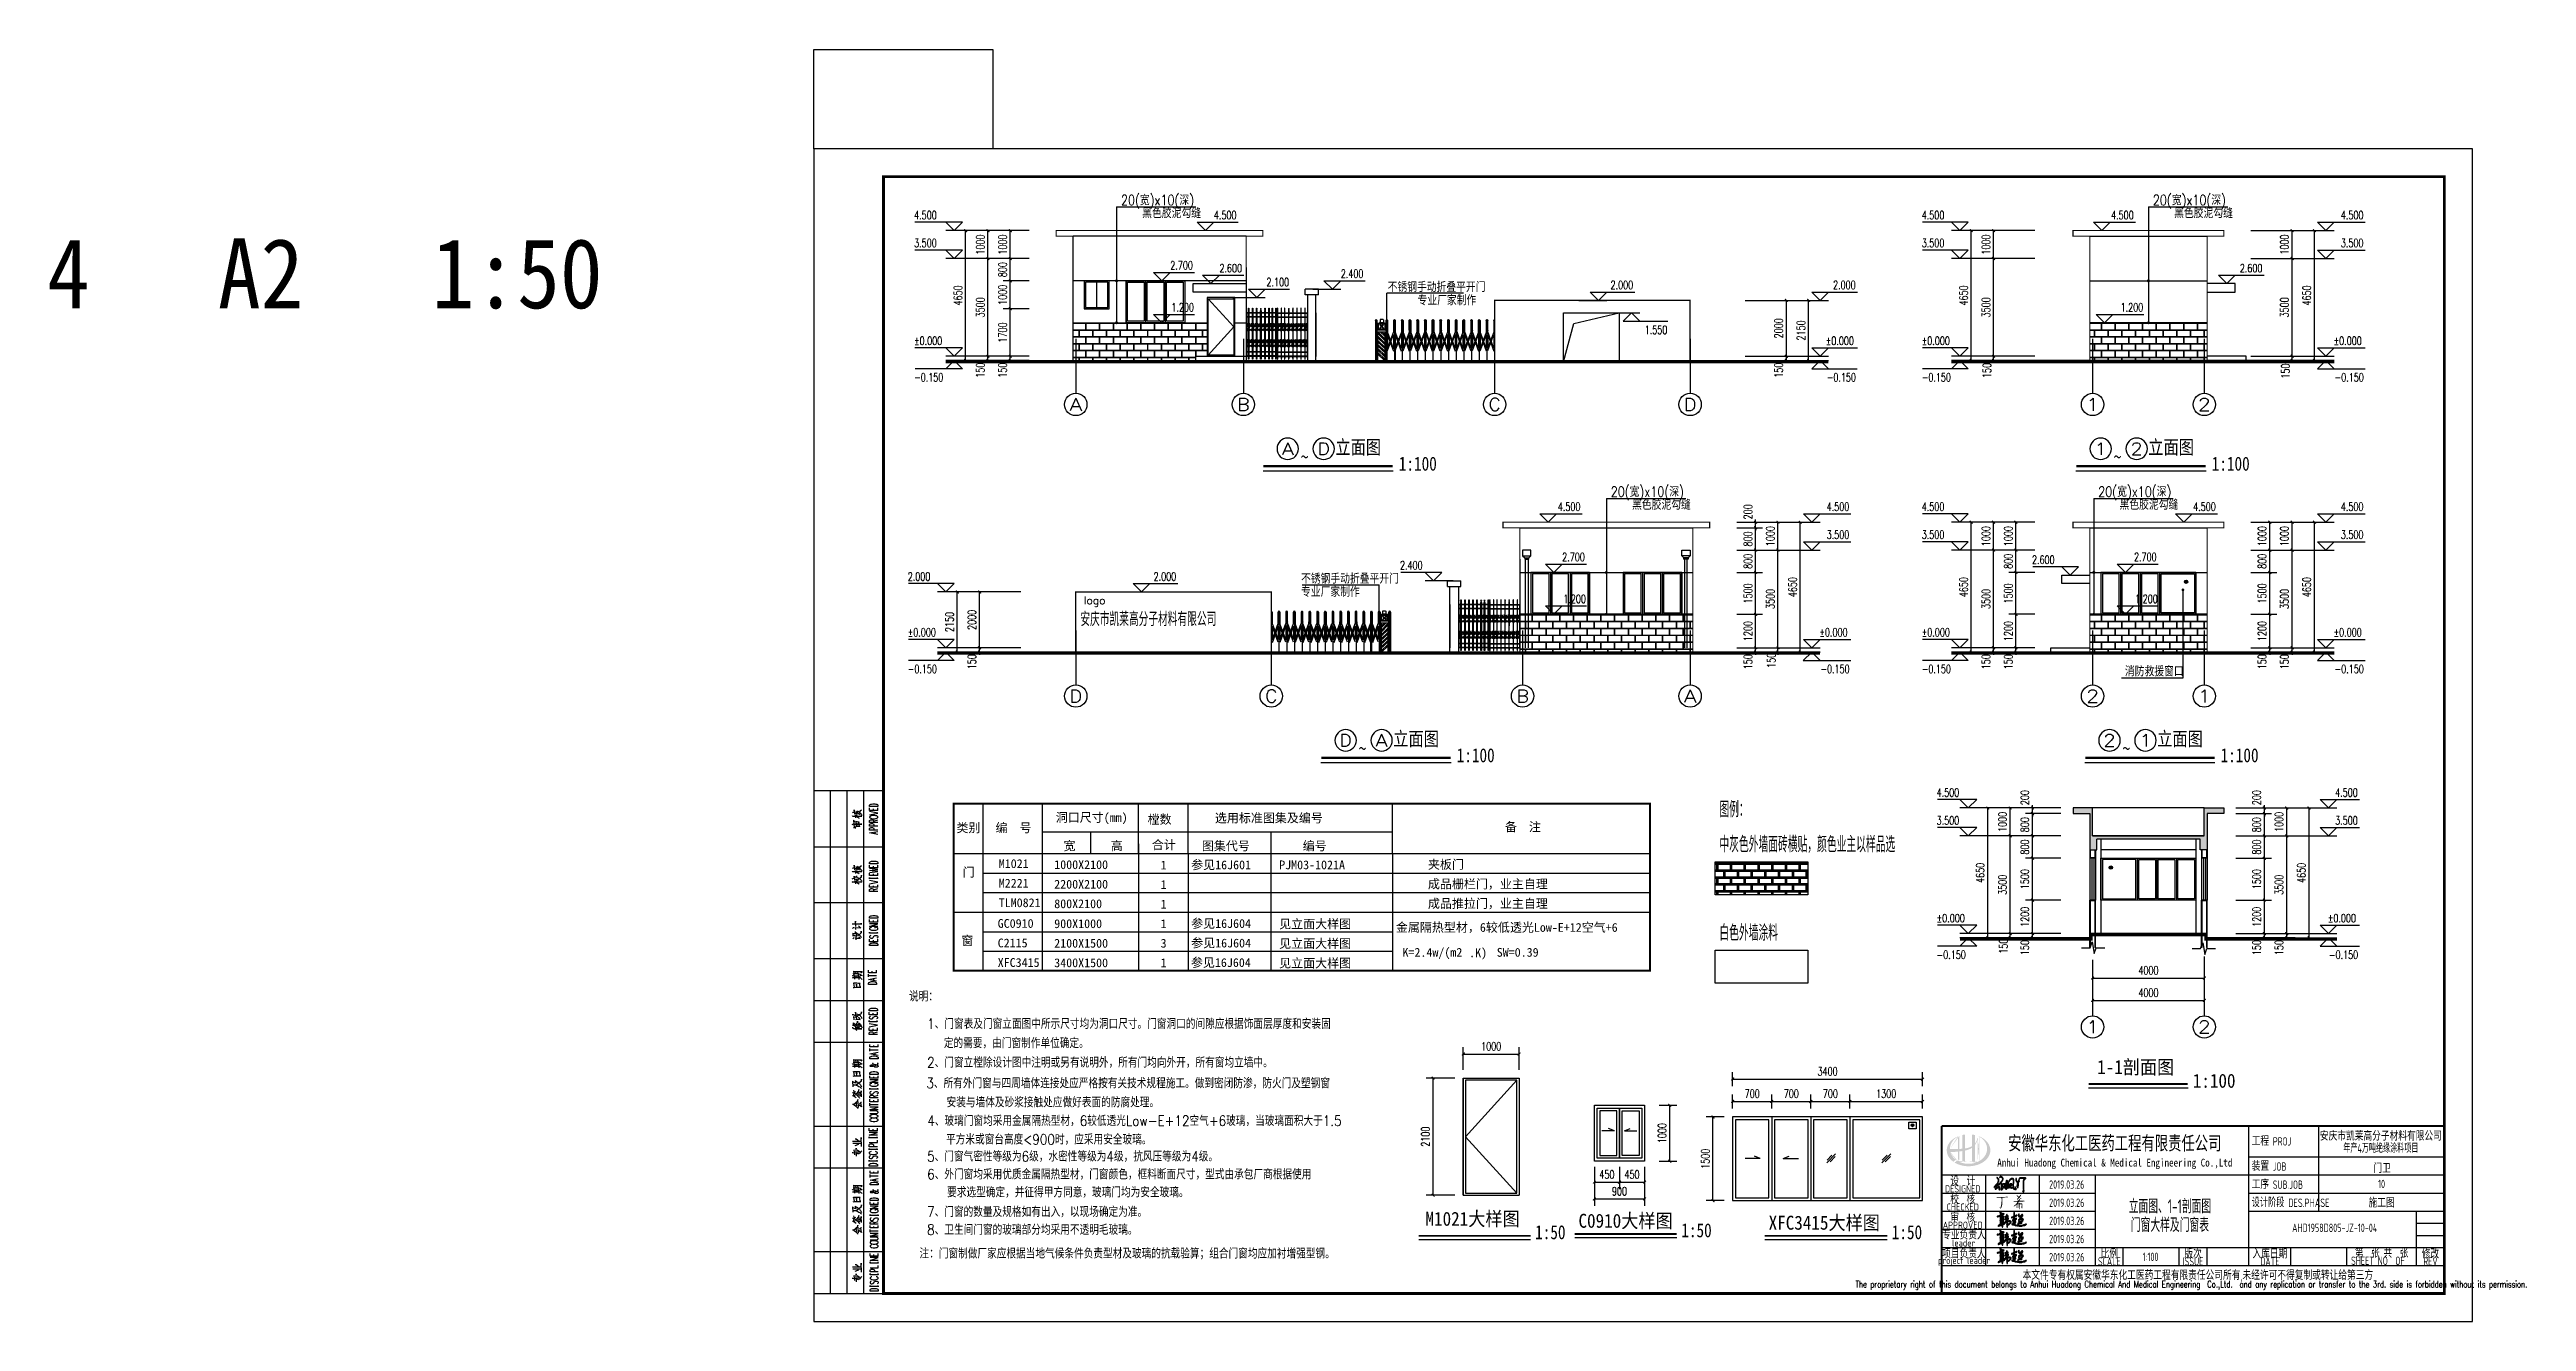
# Model space of a CAD drawing. Extents: x 5396719 to 5510122, y -514120 to -238224.
# Drawn here: x 5396719 to 5485422, y -514120 to -468566 of the extents above; entities that cross this region are included whole.
import ezdxf
from ezdxf.enums import TextEntityAlignment as Align

# ---------------------------------------------------------------- set-up
doc = ezdxf.new("R2010")
doc.units = 0
doc.header["$LTSCALE"] = 1000
doc.header["$MEASUREMENT"] = 0
doc.layers.get('0').update_dxf_attribs({"linetype": 'CONTINUOUS'})
doc.layers.get('Defpoints').update_dxf_attribs({"linetype": 'CONTINUOUS'})
for name, color, linetype in [('1000', 7, 'CONTINUOUS'), ('AXIS', 3, 'CONTINUOUS'), ('AXIS_TEXT', 7, 'CONTINUOUS'), ('DIM', 7, 'CONTINUOUS'), ('DIM_ELEV', 3, 'CONTINUOUS'), ('DIM_LEAD', 3, 'CONTINUOUS'), ('DIM_SYMB', 3, 'CONTINUOUS'), ('E_STRM', 7, 'CONTINUOUS'), ('HATCH', 8, 'CONTINUOUS'), ('LANGAN', 2, 'CONTINUOUS'), ('PUB_DIM', 3, 'CONTINUOUS'), ('PUB_TEXT', 7, 'CONTINUOUS'), ('PUB_TITLE', 4, 'CONTINUOUS'), ('S-COLU_DIM', 3, 'CONTINUOUS'), ('WALL', 2, 'CONTINUOUS'), ('WINDOW', 4, 'CONTINUOUS'), ('图名', 15, 'CONTINUOUS'), ('图签', 7, 'CONTINUOUS'), ('填充', 251, 'CONTINUOUS'), ('粉刷线', 8, 'CONTINUOUS')]:
    doc.layers.add(name, color=color, linetype=linetype)
doc.layers.add('_0', color=7, linetype='CONTINUOUS', lineweight=25)
doc.styles.add('-宋体', font='', dxfattribs={"width": 0.8})
doc.styles.add('_HZTXT', font='txt.shx', dxfattribs={"width": 0.8, "bigfont": 'HZTXT.shx'})
doc.styles.add('_TCH_AXIS', font='COMPLEX', dxfattribs={"bigfont": 'GBCBIG'})
doc.styles.add('_TCH_DIM', font='SIMPLEX', dxfattribs={"bigfont": 'GBCBIG'})
doc.styles.add('_TCH_DIM_T3', font='SIMPLEX', dxfattribs={"width": 0.705882, "bigfont": 'GBCBIG'})
doc.styles.add('AHD', font='sceie.shx', dxfattribs={"width": 0.7, "bigfont": 'sceic.shx'})
doc.styles.add('COMPLEX', font='COMPLEX')
doc.styles.add('ECEC_TQ', font='txt_l.shx', dxfattribs={"bigfont": 'hztxt_l.shx'})
doc.styles.add('HZ1', font='txt.shx', dxfattribs={"bigfont": 'hzdx.shx'})
doc.styles.add('HZ2', font='simplex.shx', dxfattribs={"width": 0.7, "bigfont": 'hztxt.shx'})
doc.styles.add('sceie', font='sceie.shx', dxfattribs={"bigfont": 'sceic.shx'})
doc.styles.add('STYLE-黑体', font='simhei.ttf')
doc.styles.add('宋体', font='', dxfattribs={"width": 0.7})
doc.styles.get('-宋体').set_extended_font_data('SimSun')
doc.styles.get('宋体').set_extended_font_data('SimSun')
doc.dimstyles.new('_TCH_ARCH&&100', dxfattribs={"dimtxt": 297.5, "dimasz": 100, "dimexe": 250, "dimexo": 300, "dimgap": 126.25, "dimtad": 1, "dimdec": 0, "dimzin": 0, "dimdsep": 46, "dimtxsty": '_TCH_DIM_T3', "dimblk": 'ARCHTICK', "dimcen": 0.09, "dimclrt": 7, "dimazin": 2, "dimtfac": 1, "dimtdec": 0, "dimtix": 1, "dimtmove": 2, "dimatfit": 3, "dimfxl": 0, "dimtolj": 1, "dimtzin": 0, "dimarcsym": 0})

msp = doc.modelspace()

# ---------------------------------------------------------------- texts
at = {"color": 4, "style": 'HZ1', "width": 0.85}
for s, p in [('说明：', (5427497.2, -502659.9, -47793.3)), ('1、门窗表及门窗立面图中所示尺寸均为洞口尺寸。门窗洞口的间隙应根据饰面层厚度和安装固', (5428146.9, -503643.2, -59741.7)), ('2、门窗立樘除设计图中注明或另有说明外，所有门均向外开，所有窗均立墙中。', (5428146.9, -505026.3, -59741.7)), ('定的需要，由门窗制作单位确定。', (5428745, -504332.8, -59741.7)), ('3、所有外门窗与四周墙体连接处应严格按有关技术规程施工。做到密闭防渗，防火门及塑钢窗', (5428119.5, -505768.7, -47793.3)), ('安装与墙体及砂浆接触处应做好表面的防腐处理。', (5428843.8, -506452.9, -47793.3)), ('4、玻璃门窗均采用金属隔热型材，6较低透光Low-E+12空气+6玻璃，当玻璃面积大于1.5', (5428153, -507115.9, -71690)), ('平方米或窗台高度<900时，应采用安全玻璃。', (5428822.5, -507783.3, -119483.4)), ('5、门窗气密性等级为6级，水密性等级为4级，抗风压等级为4级。', (5428146.9, -508392, -59741.7)), ('6、外门窗均采用优质金属隔热型材，门窗颜色，框料断面尺寸，型式由承包厂商根据使用', (5428146.9, -509033.1, -59741.7)), ('7、门窗的数量及规格如有出入，以现场确定为准。', (5428146.9, -510376.1, -59741.7)), ('要求选型确定，并征得甲方同意，玻璃门均为安全玻璃。', (5428862.3, -509674.3, -59741.7)), ('8、卫生间门窗的玻璃部分均采用不透明毛玻璃。', (5428146.9, -511017.2, -59741.7)), ('注：门窗制做厂家应根据当地气候条件负责型材及玻璃的抗载验算；组合门窗均应加衬增强型钢。', (5427871.8, -511866.4, -119483.4))]:
    msp.add_text(s, height=370, dxfattribs=at).set_placement(p)
for s, height, style, width, p in [('安庆市凯莱高分子材料有限公司', 300, 'sceie', 0.8, (5480207.7, -507449.7)), ('安徽华东化工医药工程有限责任公司', 500, '宋体', 0.7, (5470678.9, -507719.9)), ('年产4万吨绝缘涂料项目', 300, 'sceie', 0.65, (5480207.7, -507884.7)), ('设  计', 300, 'AHD', 0.8, (5465234, -509069.9)), ('设  计', 300, 'AHD', 0.8, (5465234, -509069.9)), ('Anhui Huadong Chemical & Medical Engineering Co.,Ltd', 280, '宋体', 0.85, (5470678.9, -508469.9)), ('2019.03.26', 300, 'AHD', 0.8, (5468958.8, -509216.5)), ('门卫', 300, 'sceie', 0.8, (5480255.5, -508605.9)), ('10', 300, 'sceie', 0.8, (5480234, -509194.9)), ('DESIGNED', 250, 'AHD', 0.8, (5465234, -509369.9)), ('DESIGNED', 250, 'AHD', 0.8, (5465234, -509369.9)), ('CHECKED', 250, 'AHD', 0.8, (5465234, -510019.9)), ('CHECKED', 250, 'AHD', 0.8, (5465234, -510019.9)), ('校  核', 300, 'AHD', 0.8, (5465234, -509719.9)), ('校  核', 300, 'AHD', 0.8, (5465234, -509719.9)), ('2019.03.26', 300, 'AHD', 0.8, (5468958.8, -509866.5)), ('立面图、1-1剖面图', 500, 'AHD', 0.7, (5472652.9, -509967.3)), ('施工图', 300, 'sceie', 0.8, (5480234, -509844.9)), ('APPROVED', 250, 'AHD', 0.8, (5465234, -510669.9)), ('APPROVED', 250, 'AHD', 0.8, (5465234, -510669.9)), ('专业负责人', 300, 'AHD', 0.8, (5465277, -510989.9)), ('审  核', 300, 'AHD', 0.8, (5465234, -510369.9)), ('审  核', 300, 'AHD', 0.8, (5465234, -510369.9)), ('2019.03.26', 300, 'AHD', 0.8, (5468958.8, -510516.5)), ('门窗大样及门窗表', 500, 'AHD', 0.7, (5472652.9, -510638.3)), ('project leader', 250, 'AHD', 0.8, (5465284, -511969.9)), ('项目负责人', 300, 'AHD', 0.8, (5465274, -511669.9)), ('leader', 250, 'AHD', 0.8, (5465264, -511309.9)), ('2019.03.26', 300, 'AHD', 0.8, (5468958.8, -511166.5)), ('2019.03.26', 300, 'AHD', 0.8, (5468958.8, -511816.5)), ('比例', 300, 'sceie', 0.8, (5470484, -511669.9)), ('1:100', 300, 'sceie', 0.8, (5471959.9, -511806.8)), ('版次', 300, 'sceie', 0.8, (5473484, -511669.9)), ('入库日期', 300, 'sceie', 0.8, (5476234, -511669.9)), ('SHEET NO  OF  ', 300, 'sceie', 0.8, (5480234, -511944.9)), ('第  张 共  张', 300, 'sceie', 0.8, (5480234, -511644.9)), ('修改', 300, 'sceie', 0.8, (5481984, -511669.9)), ('The proprietary right of this document belongs to Anhui Huadong Chemical And Medical Engineering  Co.,Ltd.  and any replication or transfer to the 3rd. side is forbidden without its permission. ', 250, 'ECEC_TQ', 0.72, (5473484, -512819.9)), ('本文件专有权属安徽华东化工医药工程有限责任公司所有,未经许可不得复制或转让给第三方', 300, 'sceie', 0.8, (5473655.1, -512468.8)), ('SCALE', 300, 'sceie', 0.8, (5470484, -511969.9)), ('ISSUE', 300, 'sceie', 0.8, (5473484, -511969.9)), ('DATE', 300, 'sceie', 0.8, (5476234, -511969.9)), ('REV', 300, 'sceie', 0.8, (5481984, -511969.9))]:
    msp.add_text(s, height=height, dxfattribs=dict(style=style, width=width)).set_placement(p, align=Align.MIDDLE)
at = {"style": 'sceie'}
for s, width, p in [('工程 PROJ', 0.8, (5475580.9, -507819.9)), ('装置 JOB', 0.8, (5475580.9, -508719.9)), ('工序 SUB.JOB', 0.8, (5475580.9, -509369.9)), ('设计阶段 DES.PHASE', 0.75, (5475580.9, -510019.9))]:
    msp.add_text(s, height=300, dxfattribs=dict(at, width=width)).set_placement(p)
at = {"style": 'sceie', "width": 0.8}
msp.add_attdef('AHD1958D805-JZ-10-04', text='200320-02-040', height=300, dxfattribs=at).set_placement((5478554.8, -510766.1), align=Align.MIDDLE)
at = {"layer": 'AXIS_TEXT', "style": '_TCH_AXIS'}
for s, width, p, p2 in [('A', 1.166667, (5433244.6, -481504.2), (5433697.1, -481504.2)), ('B', 1.235294, (5439244.6, -481504.2), (5439697.1, -481504.2)), ('C', 1.4, (5448244.6, -481504.2), (5448697.1, -481504.2)), ('D', 1.235294, (5455244.6, -481504.2), (5455697.1, -481504.2)), ('1', 2.333333, (5469658.3, -481504.2), (5470110.8, -481504.2)), ('2', 1.5, (5473658.3, -481504.2), (5474110.8, -481504.2)), ('D', 1.235294, (5433244.6, -491947.5), (5433697.1, -491947.5)), ('C', 1.4, (5440244.6, -491947.5), (5440697.1, -491947.5)), ('B', 1.235294, (5449244.6, -491947.5), (5449697.1, -491947.5)), ('A', 1.166667, (5455244.6, -491947.5), (5455697.1, -491947.5)), ('2', 1.5, (5469658.3, -491947.5), (5470110.8, -491947.5)), ('1', 2.333333, (5473658.3, -491947.5), (5474110.8, -491947.5))]:
    msp.add_text(s, height=452.5, dxfattribs=dict(at, width=width)).set_placement(p, p2, align=Align.FIT)
at = {"layer": 'AXIS_TEXT', "color": 0, "style": '_TCH_AXIS'}
for s, width, p, p2 in [('1', 2.333333, (5469658.3, -503798.1), (5470110.8, -503798.1)), ('2', 1.5, (5473658.3, -503798.1), (5474110.8, -503798.1))]:
    msp.add_text(s, height=452.5, dxfattribs=dict(at, width=width)).set_placement(p, p2, align=Align.FIT)
at = {"layer": 'PUB_DIM', "style": '_HZTXT', "width": 0.8}
for s, height, p in [('20(宽)x10(深) ', 365.69, (5435087.9, -474141.6, 3517.8)), ('黑色胶泥勾缝', 365.69, (5435849.6, -474606.2, 3517.8)), ('20(宽)x10(深) ', 365.69, (5472042.3, -474141.6, 3517.8)), ('黑色胶泥勾缝', 365.69, (5472804, -474606.2, 3517.8)), ('不锈钢手动折叠平开门', 350, (5444640.8, -477250.4)), ('专业厂家制作', 350, (5445710.1, -477724.1)), ('20(宽)x10(深) ', 365.69, (5452628.6, -484584.9, 3517.8)), ('20(宽)x10(深) ', 365.69, (5470086.2, -484584.9, 3517.8)), ('黑色胶泥勾缝', 365.69, (5453390.3, -485049.5, 3517.8)), ('黑色胶泥勾缝', 365.69, (5470847.9, -485049.5, 3517.8)), ('不锈钢手动折叠平开门', 350, (5441538.4, -487693.7)), ('专业厂家制作', 350, (5441538.4, -488167.4)), ('消防救援窗口', 365.69, (5471040, -491015.7, 3517.8))]:
    msp.add_text(s, height=height, dxfattribs=at).set_placement(p)
at = {"layer": 'PUB_TEXT', "style": '_TCH_DIM', "width": 0.705882}
for s, p in [('4.500', (5427680.3, -474645.6)), ('4.500', (5438416.4, -474645.6)), ('4.500', (5463765.8, -474645.6)), ('4.500', (5470546.2, -474645.6)), ('4.500', (5478775.1, -474645.6)), ('3.500', (5427680.3, -475645.6)), ('3.500', (5463765.8, -475645.6)), ('3.500', (5478775.1, -475645.6)), ('2.700', (5436854, -476446)), ('2.600', (5438614.4, -476545.6)), ('2.600', (5475155.3, -476545.6)), ('2.100', (5440297.9, -477045.6)), ('2.400', (5442960.8, -476745.6)), ('2.000', (5452621.9, -477145.6)), ('2.000', (5460589.6, -477145.6)), ('1.200', (5436894, -477945.6)), ('1.200', (5470887.1, -477945.6)), ('%%P0.000', (5427680.3, -479145.6)), ('1.550', (5453845.5, -478755.6)), ('%%P0.000', (5460329.6, -479145.6)), ('%%P0.000', (5463765.8, -479145.6)), ('%%P0.000', (5478515.1, -479145.6)), ('-0.150', (5427682.5, -480455.6)), ('-0.150', (5460367.4, -480455.6)), ('-0.150', (5463768, -480455.6)), ('-0.150', (5478552.9, -480455.6)), ('4.500', (5450732.9, -485088.9)), ('4.500', (5460361.4, -485088.9)), ('4.500', (5463765.8, -485088.9)), ('4.500', (5473485.1, -485088.9)), ('4.500', (5478775.1, -485088.9)), ('3.500', (5460361.4, -486088.9)), ('3.500', (5463765.8, -486088.9)), ('3.500', (5478775.1, -486088.9)), ('2.400', (5445080.9, -487188.9)), ('2.700', (5450890.7, -486889.3)), ('2.600', (5467713.8, -486988.9)), ('2.700', (5471367.6, -486889.3)), ('2.000', (5427452.2, -487588.9)), ('2.000', (5436257.7, -487588.9)), ('1.200', (5450930.7, -488388.9)), ('1.200', (5471407.6, -488388.9)), ('%%P0.000', (5427452.2, -489588.9)), ('%%P0.000', (5460101.4, -489588.9)), ('%%P0.000', (5463765.8, -489588.9)), ('%%P0.000', (5478515.1, -489588.9)), ('-0.150', (5427454.3, -490898.9)), ('-0.150', (5460139.2, -490898.9)), ('-0.150', (5463768, -490898.9)), ('-0.150', (5478552.9, -490898.9)), ('4.500', (5464299.4, -495325.2)), ('4.500', (5478569.7, -495325.2)), ('3.500', (5464299.4, -496325.2)), ('3.500', (5478569.7, -496325.2)), ('%%P0.000', (5464299.4, -499825.2)), ('%%P0.000', (5478309.7, -499825.2)), ('-0.150', (5464299.4, -501135.2)), ('-0.150', (5478349.7, -501135.2))]:
    msp.add_text(s, height=297.5, dxfattribs=at).set_placement(p)
at = {"layer": 'PUB_TEXT', "color": 7, "linetype": 'Continuous', "style": 'STYLE-黑体', "width": 0.5}
for s, height, p in [('图例：', 499.79, (5456519.1, -496010.2)), ('中灰色外墙面砖横贴，颜色业主以样品选', 499.794, (5456519.1, -497262.8)), ('白色外墙涂料', 499.79, (5456519.1, -500431.2))]:
    msp.add_text(s, height=height, dxfattribs=at).set_placement(p)
at = {"layer": 'PUB_TEXT', "linetype": 'Continuous', "style": '-宋体'}
for s, p in [('类别', (5429195.3, -496599.3)), ('编  号', (5430598.3, -496599.3)), ('洞口尺寸(mm)', (5432752.2, -496227.6)), ('樘数', (5436043, -496298)), ('选用标准图集及编号', (5438451, -496247.6)), ('备  注', (5448840.2, -496565.9)), ('宽', (5433031.1, -497244.3)), ('高', (5434723.3, -497244.3)), ('合计', (5436194.8, -497207.6)), ('1', (5436507.4, -497931.1)), ('图集代号', (5437984.4, -497246.9)), ('编号', (5441596, -497246.9)), ('门', (5429420.4, -498190.2)), ('1', (5436507.4, -498631.1)), ('1', (5436507.4, -499331.1)), ('窗', (5429375.1, -500639.5)), ('1', (5436507.4, -500031.1)), ('3', (5436507.4, -500731.1)), ('1', (5436507.4, -501431.1))]:
    msp.add_text(s, height=315, dxfattribs=at).set_placement(p)
at = {"layer": 'PUB_TEXT', "color": 4, "linetype": 'Continuous', "style": '-宋体'}
for s, p in [('M1021', (5430711.7, -497880.6)), ('1000X2100', (5432697.7, -497917)), ('M2221', (5430711.7, -498580.6)), ('2200X2100', (5432697.7, -498617)), ('TLM0821', (5430711.7, -499280.6)), ('800X2100', (5432697.7, -499317)), ('GC0910', (5430674.1, -500021.8)), ('900X1000', (5432697.7, -500031.3)), ('XFC3415', (5430674.1, -501421.8)), ('C2115', (5430674.1, -500721.8)), ('3400X1500', (5432697.7, -501431.3)), ('2100X1500', (5432697.7, -500731.3))]:
    msp.add_text(s, height=315, dxfattribs=at).set_placement(p)
at = {"layer": 'PUB_TEXT', "color": 6, "linetype": 'Continuous', "style": '-宋体'}
for s, p in [('参见16J601', (5437601.6, -497924.6)), ('PJM03-1021A', (5440753.9, -497924.6)), ('夹板门', (5446080.3, -497910.5)), ('成品栅栏门，业主自理', (5446080.3, -498610.5)), ('成品推拉门，业主自理', (5446080.3, -499310.5)), ('参见16J604', (5437601.6, -500024.6)), ('见立面大样图', (5440753.9, -500044.1)), ('金属隔热型材，6较低透光Low-E+12空气+6', (5444934.2, -500164.6)), ('参见16J604', (5437593, -501424.6)), ('参见16J604', (5437601.6, -500724.6)), ('见立面大样图', (5440753.9, -500744.1)), ('见立面大样图', (5440753.9, -501444.1)), ('K=2.4w/(m2', (5445170.5, -501057, 0)), ('.K)', (5447557.2, -501073.2, 0)), ('SW=0.39', (5448545.5, -501057, 0))]:
    msp.add_text(s, height=315, dxfattribs=at).set_placement(p)
at = {"layer": '图名', "style": '宋体'}
for s, height, width, p in [('4   A2   1:50', 2500, 0.9, (5396626.7, -477832.5)), ('立面图', 500, 0.8, (5442767.2, -483059.2)), ('立面图', 500, 0.8, (5471879.4, -483059.2)), ('~', 500, 0.8, (5441529.2, -483406.5)), ('1:100', 500, 0.8, (5445038.5, -483648.2)), ('~', 500, 0.8, (5470641.4, -483406.5)), ('1:100', 500, 0.8, (5474150.6, -483648.2)), ('立面图', 500, 0.8, (5444840.4, -493502.5)), ('立面图', 500, 0.8, (5472196.3, -493502.5)), ('~', 500, 0.8, (5443602.4, -493849.8)), ('1:100', 500, 0.8, (5447111.6, -494091.5)), ('~', 500, 0.8, (5470958.2, -493849.8)), ('1:100', 500, 0.8, (5474467.5, -494091.5)), ('1-1剖面图', 500, 0.9, (5470047.2, -505258.2)), ('1:100', 500, 0.9, (5473471.9, -505749.1)), ('M1021大样图', 500, 0.9, (5445994.7, -510692.8)), ('1:50', 500, 0.8, (5449920.1, -511173.6)), ('C0910大样图', 500, 0.9, (5451473.4, -510763.7)), ('1:50', 500, 0.8, (5455155.8, -511104.5)), ('XFC3415大样图', 500, 0.9, (5458282.8, -510832.8)), ('1:50', 500, 0.8, (5462691.7, -511173.6))]:
    msp.add_text(s, height=height, dxfattribs=dict(at, width=width)).set_placement(p)
at = {"layer": '图签', "color": 40, "style": 'HZ2', "width": 0.6}
msp.add_text('安庆市凯莱高分子材料有限公司', height=504, dxfattribs=at).set_placement((5433635.2, -489217.9))
at = {"layer": '图签', "color": 40, "style": 'HZ2'}
msp.add_text('logo', height=280, dxfattribs=at).set_placement((5433753.2, -488432.2))

# ---------------------------------------------------------------- blocks, each defined once
blk = doc.blocks.new('_ArchTick')
at = {"color": 0, "linetype": 'ByBlock', "const_width": 0.4}
blk.add_lwpolyline([(-0.5, -0.5), (0.5, 0.5)], dxfattribs=at)
blk = doc.blocks.new('*D57')
at = {"layer": 'Defpoints', "color": 0}
for p in [(5463794, -505439), (5456994, -505993), (5463794, -505993)]:
    blk.add_point(p, dxfattribs=at)
at = {"layer": 'PUB_DIM', "color": 0, "lineweight": -2}
for p, q in [((5456994, -505693), (5456994, -505189)), ((5456994, -505439), (5463794, -505439)), ((5463794, -505693), (5463794, -505189))]:
    blk.add_line(p, q, dxfattribs=at)
at = {"layer": 'PUB_DIM', "color": 0, "lineweight": -2, "xscale": 100, "yscale": 100, "zscale": 100, "rotation": 180}
blk.add_blockref('_ArchTick', (5456994, -505439), dxfattribs=at)
at = {"layer": 'PUB_DIM', "color": 0, "lineweight": -2, "xscale": 100, "yscale": 100, "zscale": 100}
blk.add_blockref('_ArchTick', (5463794, -505439), dxfattribs=at)
at = {"layer": 'PUB_DIM', "color": 7, "insert": (5460394, -505164), "char_height": 297.5, "attachment_point": 5, "style": '_TCH_DIM_T3'}
blk.add_mtext('\\A1;3400', dxfattribs=at)
blk = doc.blocks.new('*D58')
at = {"layer": 'Defpoints', "color": 0}
for p in [(5458394, -506239), (5456994, -506793), (5458394, -506793)]:
    blk.add_point(p, dxfattribs=at)
at = {"layer": 'PUB_DIM', "color": 0, "lineweight": -2}
for p, q in [((5456994, -506493), (5456994, -505989)), ((5456994, -506239), (5458394, -506239)), ((5458394, -506493), (5458394, -505989))]:
    blk.add_line(p, q, dxfattribs=at)
at = {"layer": 'PUB_DIM', "color": 0, "lineweight": -2, "xscale": 100, "yscale": 100, "zscale": 100, "rotation": 180}
blk.add_blockref('_ArchTick', (5456994, -506239), dxfattribs=at)
at = {"layer": 'PUB_DIM', "color": 0, "lineweight": -2, "xscale": 100, "yscale": 100, "zscale": 100}
blk.add_blockref('_ArchTick', (5458394, -506239), dxfattribs=at)
at = {"layer": 'PUB_DIM', "color": 7, "insert": (5457694, -505964), "char_height": 297.5, "attachment_point": 5, "style": '_TCH_DIM_T3'}
blk.add_mtext('\\A1;700', dxfattribs=at)
blk = doc.blocks.new('*D59')
at = {"layer": 'Defpoints', "color": 0}
for p in [(5459794, -506239), (5458394, -506793), (5459794, -506793)]:
    blk.add_point(p, dxfattribs=at)
at = {"layer": 'PUB_DIM', "color": 0, "lineweight": -2}
for p, q in [((5458394, -506493), (5458394, -505989)), ((5458394, -506239), (5459794, -506239)), ((5459794, -506493), (5459794, -505989))]:
    blk.add_line(p, q, dxfattribs=at)
at = {"layer": 'PUB_DIM', "color": 0, "lineweight": -2, "xscale": 100, "yscale": 100, "zscale": 100, "rotation": 180}
blk.add_blockref('_ArchTick', (5458394, -506239), dxfattribs=at)
at = {"layer": 'PUB_DIM', "color": 0, "lineweight": -2, "xscale": 100, "yscale": 100, "zscale": 100}
blk.add_blockref('_ArchTick', (5459794, -506239), dxfattribs=at)
at = {"layer": 'PUB_DIM', "color": 7, "insert": (5459094, -505964), "char_height": 297.5, "attachment_point": 5, "style": '_TCH_DIM_T3'}
blk.add_mtext('\\A1;700', dxfattribs=at)
blk = doc.blocks.new('*D60')
at = {"layer": 'Defpoints', "color": 0}
for p in [(5461194, -506239), (5459794, -506793), (5461194, -506793)]:
    blk.add_point(p, dxfattribs=at)
at = {"layer": 'PUB_DIM', "color": 0, "lineweight": -2}
for p, q in [((5459794, -506493), (5459794, -505989)), ((5459794, -506239), (5461194, -506239)), ((5461194, -506493), (5461194, -505989))]:
    blk.add_line(p, q, dxfattribs=at)
at = {"layer": 'PUB_DIM', "color": 0, "lineweight": -2, "xscale": 100, "yscale": 100, "zscale": 100, "rotation": 180}
blk.add_blockref('_ArchTick', (5459794, -506239), dxfattribs=at)
at = {"layer": 'PUB_DIM', "color": 0, "lineweight": -2, "xscale": 100, "yscale": 100, "zscale": 100}
blk.add_blockref('_ArchTick', (5461194, -506239), dxfattribs=at)
at = {"layer": 'PUB_DIM', "color": 7, "insert": (5460494, -505964), "char_height": 297.5, "attachment_point": 5, "style": '_TCH_DIM_T3'}
blk.add_mtext('\\A1;700', dxfattribs=at)
blk = doc.blocks.new('*D61')
at = {"layer": 'Defpoints', "color": 0}
for p in [(5463794, -506239), (5461194, -506793), (5463794, -506793)]:
    blk.add_point(p, dxfattribs=at)
at = {"layer": 'PUB_DIM', "color": 0, "lineweight": -2}
for p, q in [((5461194, -506493), (5461194, -505989)), ((5461194, -506239), (5463794, -506239)), ((5463794, -506493), (5463794, -505989))]:
    blk.add_line(p, q, dxfattribs=at)
at = {"layer": 'PUB_DIM', "color": 0, "lineweight": -2, "xscale": 100, "yscale": 100, "zscale": 100, "rotation": 180}
blk.add_blockref('_ArchTick', (5461194, -506239), dxfattribs=at)
at = {"layer": 'PUB_DIM', "color": 0, "lineweight": -2, "xscale": 100, "yscale": 100, "zscale": 100}
blk.add_blockref('_ArchTick', (5463794, -506239), dxfattribs=at)
at = {"layer": 'PUB_DIM', "color": 7, "insert": (5462494, -505964), "char_height": 297.5, "attachment_point": 5, "style": '_TCH_DIM_T3'}
blk.add_mtext('\\A1;1300', dxfattribs=at)
blk = doc.blocks.new('*D62')
at = {"layer": 'Defpoints', "color": 0}
for p in [(5456290, -506793), (5456994, -506793), (5456994, -509793)]:
    blk.add_point(p, dxfattribs=at)
at = {"layer": 'PUB_DIM', "color": 0, "lineweight": -2}
for p, q in [((5456694, -506793), (5456040, -506793)), ((5456290, -509793), (5456290, -506793)), ((5456694, -509793), (5456040, -509793))]:
    blk.add_line(p, q, dxfattribs=at)
at = {"layer": 'PUB_DIM', "color": 0, "lineweight": -2, "xscale": 100, "yscale": 100, "zscale": 100}
for p, rotation in [((5456290, -506793), 90), ((5456290, -509793), 270)]:
    blk.add_blockref('_ArchTick', p, dxfattribs=dict(at, rotation=rotation))
at = {"layer": 'PUB_DIM', "color": 7, "insert": (5456015, -508293), "char_height": 297.5, "attachment_point": 5, "rotation": 90, "style": '_TCH_DIM_T3'}
blk.add_mtext('\\A1;1500', dxfattribs=at)
blk = doc.blocks.new('*D63')
at = {"layer": 'Defpoints', "color": 0}
for p in [(5454065, -506377), (5454743, -506377), (5454065, -508377)]:
    blk.add_point(p, dxfattribs=at)
at = {"layer": 'PUB_DIM', "color": 0, "lineweight": -2}
for p, q in [((5454365, -506377), (5454993, -506377)), ((5454743, -508377), (5454743, -506377)), ((5454365, -508377), (5454993, -508377))]:
    blk.add_line(p, q, dxfattribs=at)
at = {"layer": 'PUB_DIM', "color": 0, "lineweight": -2, "xscale": 100, "yscale": 100, "zscale": 100}
for p, rotation in [((5454743, -506377), 90), ((5454743, -508377), 270)]:
    blk.add_blockref('_ArchTick', p, dxfattribs=dict(at, rotation=rotation))
at = {"layer": 'PUB_DIM', "color": 7, "insert": (5454468, -507377), "char_height": 297.5, "attachment_point": 5, "rotation": 90, "style": '_TCH_DIM_T3'}
blk.add_mtext('\\A1;1000', dxfattribs=at)
blk = doc.blocks.new('*D64')
at = {"layer": 'Defpoints', "color": 0}
for p in [(5452941, -508277), (5453841, -508277), (5453841, -509130)]:
    blk.add_point(p, dxfattribs=at)
at = {"layer": 'PUB_DIM', "color": 0, "lineweight": -2}
for p, q in [((5452941, -508577), (5452941, -509380)), ((5452941, -509130), (5453841, -509130)), ((5453841, -508577), (5453841, -509380))]:
    blk.add_line(p, q, dxfattribs=at)
at = {"layer": 'PUB_DIM', "color": 0, "lineweight": -2, "xscale": 100, "yscale": 100, "zscale": 100, "rotation": 180}
blk.add_blockref('_ArchTick', (5452941, -509130), dxfattribs=at)
at = {"layer": 'PUB_DIM', "color": 0, "lineweight": -2, "xscale": 100, "yscale": 100, "zscale": 100}
blk.add_blockref('_ArchTick', (5453841, -509130), dxfattribs=at)
at = {"layer": 'PUB_DIM', "color": 7, "insert": (5453391, -508855), "char_height": 297.5, "attachment_point": 5, "style": '_TCH_DIM_T3'}
blk.add_mtext('\\A1;450', dxfattribs=at)
blk = doc.blocks.new('*D65')
at = {"layer": 'Defpoints', "color": 0}
for p in [(5452041, -508277), (5452941, -508277), (5452941, -509130)]:
    blk.add_point(p, dxfattribs=at)
at = {"layer": 'PUB_DIM', "color": 0, "lineweight": -2}
for p, q in [((5452041, -508577), (5452041, -509380)), ((5452041, -509130), (5452941, -509130)), ((5452941, -508577), (5452941, -509380))]:
    blk.add_line(p, q, dxfattribs=at)
at = {"layer": 'PUB_DIM', "color": 0, "lineweight": -2, "xscale": 100, "yscale": 100, "zscale": 100, "rotation": 180}
blk.add_blockref('_ArchTick', (5452041, -509130), dxfattribs=at)
at = {"layer": 'PUB_DIM', "color": 0, "lineweight": -2, "xscale": 100, "yscale": 100, "zscale": 100}
blk.add_blockref('_ArchTick', (5452941, -509130), dxfattribs=at)
at = {"layer": 'PUB_DIM', "color": 7, "insert": (5452491, -508855), "char_height": 297.5, "attachment_point": 5, "style": '_TCH_DIM_T3'}
blk.add_mtext('\\A1;450', dxfattribs=at)
blk = doc.blocks.new('*D66')
at = {"layer": 'Defpoints', "color": 0}
for p in [(5452041, -508577), (5453841, -508577), (5453841, -509730)]:
    blk.add_point(p, dxfattribs=at)
at = {"layer": 'PUB_DIM', "color": 0, "lineweight": -2}
for p, q in [((5452041, -508877), (5452041, -509980)), ((5453841, -508877), (5453841, -509980)), ((5452041, -509730), (5453841, -509730))]:
    blk.add_line(p, q, dxfattribs=at)
at = {"layer": 'PUB_DIM', "color": 0, "lineweight": -2, "xscale": 100, "yscale": 100, "zscale": 100, "rotation": 180}
blk.add_blockref('_ArchTick', (5452041, -509730), dxfattribs=at)
at = {"layer": 'PUB_DIM', "color": 0, "lineweight": -2, "xscale": 100, "yscale": 100, "zscale": 100}
blk.add_blockref('_ArchTick', (5453841, -509730), dxfattribs=at)
at = {"layer": 'PUB_DIM', "color": 7, "insert": (5452941, -509455), "char_height": 297.5, "attachment_point": 5, "style": '_TCH_DIM_T3'}
blk.add_mtext('\\A1;900', dxfattribs=at)
blk = doc.blocks.new('*D67')
at = {"layer": 'Defpoints', "color": 0}
for p in [(5446267, -505402), (5447347, -505402), (5447347, -509602)]:
    blk.add_point(p, dxfattribs=at)
at = {"layer": 'PUB_DIM', "color": 0, "lineweight": -2}
for p, q in [((5447047, -505402), (5446017, -505402)), ((5446267, -509602), (5446267, -505402)), ((5447047, -509602), (5446017, -509602))]:
    blk.add_line(p, q, dxfattribs=at)
at = {"layer": 'PUB_DIM', "color": 0, "lineweight": -2, "xscale": 100, "yscale": 100, "zscale": 100}
for p, rotation in [((5446267, -505402), 90), ((5446267, -509602), 270)]:
    blk.add_blockref('_ArchTick', p, dxfattribs=dict(at, rotation=rotation))
at = {"layer": 'PUB_DIM', "color": 7, "insert": (5445992, -507502), "char_height": 297.5, "attachment_point": 5, "rotation": 90, "style": '_TCH_DIM_T3'}
blk.add_mtext('\\A1;2100', dxfattribs=at)
blk = doc.blocks.new('*D68')
at = {"layer": 'Defpoints', "color": 0}
for p in [(5449347, -504542), (5447347, -505402), (5449347, -505402)]:
    blk.add_point(p, dxfattribs=at)
at = {"layer": 'PUB_DIM', "color": 0, "lineweight": -2}
for p, q in [((5447347, -505102), (5447347, -504292)), ((5447347, -504542), (5449347, -504542)), ((5449347, -505102), (5449347, -504292))]:
    blk.add_line(p, q, dxfattribs=at)
at = {"layer": 'PUB_DIM', "color": 0, "lineweight": -2, "xscale": 100, "yscale": 100, "zscale": 100, "rotation": 180}
blk.add_blockref('_ArchTick', (5447347, -504542), dxfattribs=at)
at = {"layer": 'PUB_DIM', "color": 0, "lineweight": -2, "xscale": 100, "yscale": 100, "zscale": 100}
blk.add_blockref('_ArchTick', (5449347, -504542), dxfattribs=at)
at = {"layer": 'PUB_DIM', "color": 7, "insert": (5448347, -504267), "char_height": 297.5, "attachment_point": 5, "style": '_TCH_DIM_T3'}
blk.add_mtext('\\A1;1000', dxfattribs=at)
blk = doc.blocks.new('*D69')
at = {"layer": 'Defpoints', "color": 0}
for p in [(5475251, -489994), (5475251, -490144), (5476230, -489994)]:
    blk.add_point(p, dxfattribs=at)
at = {"layer": 'PUB_DIM', "color": 0, "lineweight": -2}
for p, q in [((5475551, -489994), (5476480, -489994)), ((5475551, -490144), (5476480, -490144)), ((5476230, -489994), (5476230, -489894)), ((5476230, -490144), (5476230, -489994)), ((5476230, -490144), (5476230, -490244))]:
    blk.add_line(p, q, dxfattribs=at)
at = {"layer": 'PUB_DIM', "color": 0, "lineweight": -2, "xscale": 100, "yscale": 100, "zscale": 100}
for p, rotation in [((5476230, -489994), 270), ((5476230, -490144), 90)]:
    blk.add_blockref('_ArchTick', p, dxfattribs=dict(at, rotation=rotation))
at = {"layer": 'PUB_DIM', "color": 7, "insert": (5475955, -490494), "char_height": 297.5, "attachment_point": 5, "rotation": 90, "style": '_TCH_DIM_T3'}
blk.add_mtext('\\A1;150', dxfattribs=at)
blk = doc.blocks.new('*D70')
at = {"layer": 'Defpoints', "color": 0}
for p in [(5475251, -488794), (5476230, -488794), (5475251, -489994)]:
    blk.add_point(p, dxfattribs=at)
at = {"layer": 'PUB_DIM', "color": 0, "lineweight": -2}
for p, q in [((5475551, -488794), (5476480, -488794)), ((5476230, -489994), (5476230, -488794)), ((5475551, -489994), (5476480, -489994))]:
    blk.add_line(p, q, dxfattribs=at)
at = {"layer": 'PUB_DIM', "color": 0, "lineweight": -2, "xscale": 100, "yscale": 100, "zscale": 100}
for p, rotation in [((5476230, -488794), 90), ((5476230, -489994), 270)]:
    blk.add_blockref('_ArchTick', p, dxfattribs=dict(at, rotation=rotation))
at = {"layer": 'PUB_DIM', "color": 7, "insert": (5475955, -489394), "char_height": 297.5, "attachment_point": 5, "rotation": 90, "style": '_TCH_DIM_T3'}
blk.add_mtext('\\A1;1200', dxfattribs=at)
blk = doc.blocks.new('*D71')
at = {"layer": 'Defpoints', "color": 0}
for p in [(5475251, -487294), (5476230, -487294), (5475251, -488794)]:
    blk.add_point(p, dxfattribs=at)
at = {"layer": 'PUB_DIM', "color": 0, "lineweight": -2}
for p, q in [((5475551, -487294), (5476480, -487294)), ((5476230, -488794), (5476230, -487294)), ((5475551, -488794), (5476480, -488794))]:
    blk.add_line(p, q, dxfattribs=at)
at = {"layer": 'PUB_DIM', "color": 0, "lineweight": -2, "xscale": 100, "yscale": 100, "zscale": 100}
for p, rotation in [((5476230, -487294), 90), ((5476230, -488794), 270)]:
    blk.add_blockref('_ArchTick', p, dxfattribs=dict(at, rotation=rotation))
at = {"layer": 'PUB_DIM', "color": 7, "insert": (5475955, -488044), "char_height": 297.5, "attachment_point": 5, "rotation": 90, "style": '_TCH_DIM_T3'}
blk.add_mtext('\\A1;1500', dxfattribs=at)
blk = doc.blocks.new('*D72')
at = {"layer": 'Defpoints', "color": 0}
for p in [(5475251, -486494), (5476230, -486494), (5475251, -487294)]:
    blk.add_point(p, dxfattribs=at)
at = {"layer": 'PUB_DIM', "color": 0, "lineweight": -2}
for p, q in [((5475551, -486494), (5476480, -486494)), ((5476230, -487294), (5476230, -486494)), ((5475551, -487294), (5476480, -487294))]:
    blk.add_line(p, q, dxfattribs=at)
at = {"layer": 'PUB_DIM', "color": 0, "lineweight": -2, "xscale": 100, "yscale": 100, "zscale": 100}
for p, rotation in [((5476230, -486494), 90), ((5476230, -487294), 270)]:
    blk.add_blockref('_ArchTick', p, dxfattribs=dict(at, rotation=rotation))
at = {"layer": 'PUB_DIM', "color": 7, "insert": (5475955, -486894), "char_height": 297.5, "attachment_point": 5, "rotation": 90, "style": '_TCH_DIM_T3'}
blk.add_mtext('\\A1;800', dxfattribs=at)
blk = doc.blocks.new('*D73')
at = {"layer": 'Defpoints', "color": 0}
for p in [(5475251, -485494), (5476230, -485494), (5475251, -486494)]:
    blk.add_point(p, dxfattribs=at)
at = {"layer": 'PUB_DIM', "color": 0, "lineweight": -2}
for p, q in [((5475551, -485494), (5476480, -485494)), ((5476230, -486494), (5476230, -485494)), ((5475551, -486494), (5476480, -486494))]:
    blk.add_line(p, q, dxfattribs=at)
at = {"layer": 'PUB_DIM', "color": 0, "lineweight": -2, "xscale": 100, "yscale": 100, "zscale": 100}
for p, rotation in [((5476230, -485494), 90), ((5476230, -486494), 270)]:
    blk.add_blockref('_ArchTick', p, dxfattribs=dict(at, rotation=rotation))
at = {"layer": 'PUB_DIM', "color": 7, "insert": (5475955, -485994), "char_height": 297.5, "attachment_point": 5, "rotation": 90, "style": '_TCH_DIM_T3'}
blk.add_mtext('\\A1;1000', dxfattribs=at)
blk = doc.blocks.new('*D74')
at = {"layer": 'Defpoints', "color": 0}
for p in [(5467139, -489994), (5468118, -489994), (5468118, -490144)]:
    blk.add_point(p, dxfattribs=at)
at = {"layer": 'PUB_DIM', "color": 0, "lineweight": -2}
for p, q in [((5467818, -489994), (5466889, -489994)), ((5467818, -490144), (5466889, -490144)), ((5467139, -489994), (5467139, -489894)), ((5467139, -490144), (5467139, -489994)), ((5467139, -490144), (5467139, -490244))]:
    blk.add_line(p, q, dxfattribs=at)
at = {"layer": 'PUB_DIM', "color": 0, "lineweight": -2, "xscale": 100, "yscale": 100, "zscale": 100}
for p, rotation in [((5467139, -489994), 270), ((5467139, -490144), 90)]:
    blk.add_blockref('_ArchTick', p, dxfattribs=dict(at, rotation=rotation))
at = {"layer": 'PUB_DIM', "color": 7, "insert": (5466864, -490494), "char_height": 297.5, "attachment_point": 5, "rotation": 90, "style": '_TCH_DIM_T3'}
blk.add_mtext('\\A1;150', dxfattribs=at)
blk = doc.blocks.new('*D75')
at = {"layer": 'Defpoints', "color": 0}
for p in [(5467139, -488794), (5468118, -488794), (5468118, -489994)]:
    blk.add_point(p, dxfattribs=at)
at = {"layer": 'PUB_DIM', "color": 0, "lineweight": -2}
for p, q in [((5467818, -488794), (5466889, -488794)), ((5467139, -489994), (5467139, -488794)), ((5467818, -489994), (5466889, -489994))]:
    blk.add_line(p, q, dxfattribs=at)
at = {"layer": 'PUB_DIM', "color": 0, "lineweight": -2, "xscale": 100, "yscale": 100, "zscale": 100}
for p, rotation in [((5467139, -488794), 90), ((5467139, -489994), 270)]:
    blk.add_blockref('_ArchTick', p, dxfattribs=dict(at, rotation=rotation))
at = {"layer": 'PUB_DIM', "color": 7, "insert": (5466864, -489394), "char_height": 297.5, "attachment_point": 5, "rotation": 90, "style": '_TCH_DIM_T3'}
blk.add_mtext('\\A1;1200', dxfattribs=at)
blk = doc.blocks.new('*D76')
at = {"layer": 'Defpoints', "color": 0}
for p in [(5467139, -487294), (5468118, -487294), (5468118, -488794)]:
    blk.add_point(p, dxfattribs=at)
at = {"layer": 'PUB_DIM', "color": 0, "lineweight": -2}
for p, q in [((5467818, -487294), (5466889, -487294)), ((5467139, -488794), (5467139, -487294)), ((5467818, -488794), (5466889, -488794))]:
    blk.add_line(p, q, dxfattribs=at)
at = {"layer": 'PUB_DIM', "color": 0, "lineweight": -2, "xscale": 100, "yscale": 100, "zscale": 100}
for p, rotation in [((5467139, -487294), 90), ((5467139, -488794), 270)]:
    blk.add_blockref('_ArchTick', p, dxfattribs=dict(at, rotation=rotation))
at = {"layer": 'PUB_DIM', "color": 7, "insert": (5466864, -488044), "char_height": 297.5, "attachment_point": 5, "rotation": 90, "style": '_TCH_DIM_T3'}
blk.add_mtext('\\A1;1500', dxfattribs=at)
blk = doc.blocks.new('*D77')
at = {"layer": 'Defpoints', "color": 0}
for p in [(5467139, -486494), (5468118, -486494), (5468118, -487294)]:
    blk.add_point(p, dxfattribs=at)
at = {"layer": 'PUB_DIM', "color": 0, "lineweight": -2}
for p, q in [((5467818, -486494), (5466889, -486494)), ((5467139, -487294), (5467139, -486494)), ((5467818, -487294), (5466889, -487294))]:
    blk.add_line(p, q, dxfattribs=at)
at = {"layer": 'PUB_DIM', "color": 0, "lineweight": -2, "xscale": 100, "yscale": 100, "zscale": 100}
for p, rotation in [((5467139, -486494), 90), ((5467139, -487294), 270)]:
    blk.add_blockref('_ArchTick', p, dxfattribs=dict(at, rotation=rotation))
at = {"layer": 'PUB_DIM', "color": 7, "insert": (5466864, -486894), "char_height": 297.5, "attachment_point": 5, "rotation": 90, "style": '_TCH_DIM_T3'}
blk.add_mtext('\\A1;800', dxfattribs=at)
blk = doc.blocks.new('*D78')
at = {"layer": 'Defpoints', "color": 0}
for p in [(5467139, -485494), (5468118, -485494), (5468118, -486494)]:
    blk.add_point(p, dxfattribs=at)
at = {"layer": 'PUB_DIM', "color": 0, "lineweight": -2}
for p, q in [((5467818, -485494), (5466889, -485494)), ((5467139, -486494), (5467139, -485494)), ((5467818, -486494), (5466889, -486494))]:
    blk.add_line(p, q, dxfattribs=at)
at = {"layer": 'PUB_DIM', "color": 0, "lineweight": -2, "xscale": 100, "yscale": 100, "zscale": 100}
for p, rotation in [((5467139, -485494), 90), ((5467139, -486494), 270)]:
    blk.add_blockref('_ArchTick', p, dxfattribs=dict(at, rotation=rotation))
at = {"layer": 'PUB_DIM', "color": 7, "insert": (5466864, -485994), "char_height": 297.5, "attachment_point": 5, "rotation": 90, "style": '_TCH_DIM_T3'}
blk.add_mtext('\\A1;1000', dxfattribs=at)
blk = doc.blocks.new('*D79')
at = {"layer": 'Defpoints', "color": 0}
for p in [(5456838, -489994), (5456838, -490144), (5457817, -489994)]:
    blk.add_point(p, dxfattribs=at)
at = {"layer": 'PUB_DIM', "color": 0, "lineweight": -2}
for p, q in [((5457138, -489994), (5458067, -489994)), ((5457138, -490144), (5458067, -490144)), ((5457817, -489994), (5457817, -489894)), ((5457817, -490144), (5457817, -489994)), ((5457817, -490144), (5457817, -490244))]:
    blk.add_line(p, q, dxfattribs=at)
at = {"layer": 'PUB_DIM', "color": 0, "lineweight": -2, "xscale": 100, "yscale": 100, "zscale": 100}
for p, rotation in [((5457817, -489994), 270), ((5457817, -490144), 90)]:
    blk.add_blockref('_ArchTick', p, dxfattribs=dict(at, rotation=rotation))
at = {"layer": 'PUB_DIM', "color": 7, "insert": (5457542, -490494), "char_height": 297.5, "attachment_point": 5, "rotation": 90, "style": '_TCH_DIM_T3'}
blk.add_mtext('\\A1;150', dxfattribs=at)
blk = doc.blocks.new('*D80')
at = {"layer": 'Defpoints', "color": 0}
for p in [(5456838, -488794), (5457817, -488794), (5456838, -489994)]:
    blk.add_point(p, dxfattribs=at)
at = {"layer": 'PUB_DIM', "color": 0, "lineweight": -2}
for p, q in [((5457138, -488794), (5458067, -488794)), ((5457817, -489994), (5457817, -488794)), ((5457138, -489994), (5458067, -489994))]:
    blk.add_line(p, q, dxfattribs=at)
at = {"layer": 'PUB_DIM', "color": 0, "lineweight": -2, "xscale": 100, "yscale": 100, "zscale": 100}
for p, rotation in [((5457817, -488794), 90), ((5457817, -489994), 270)]:
    blk.add_blockref('_ArchTick', p, dxfattribs=dict(at, rotation=rotation))
at = {"layer": 'PUB_DIM', "color": 7, "insert": (5457542, -489394), "char_height": 297.5, "attachment_point": 5, "rotation": 90, "style": '_TCH_DIM_T3'}
blk.add_mtext('\\A1;1200', dxfattribs=at)
blk = doc.blocks.new('*D81')
at = {"layer": 'Defpoints', "color": 0}
for p in [(5456838, -487294), (5457817, -487294), (5456838, -488794)]:
    blk.add_point(p, dxfattribs=at)
at = {"layer": 'PUB_DIM', "color": 0, "lineweight": -2}
for p, q in [((5457138, -487294), (5458067, -487294)), ((5457817, -488794), (5457817, -487294)), ((5457138, -488794), (5458067, -488794))]:
    blk.add_line(p, q, dxfattribs=at)
at = {"layer": 'PUB_DIM', "color": 0, "lineweight": -2, "xscale": 100, "yscale": 100, "zscale": 100}
for p, rotation in [((5457817, -487294), 90), ((5457817, -488794), 270)]:
    blk.add_blockref('_ArchTick', p, dxfattribs=dict(at, rotation=rotation))
at = {"layer": 'PUB_DIM', "color": 7, "insert": (5457542, -488044), "char_height": 297.5, "attachment_point": 5, "rotation": 90, "style": '_TCH_DIM_T3'}
blk.add_mtext('\\A1;1500', dxfattribs=at)
blk = doc.blocks.new('*D82')
at = {"layer": 'Defpoints', "color": 0}
for p in [(5456838, -486494), (5457817, -486494), (5456838, -487294)]:
    blk.add_point(p, dxfattribs=at)
at = {"layer": 'PUB_DIM', "color": 0, "lineweight": -2}
for p, q in [((5457138, -486494), (5458067, -486494)), ((5457817, -487294), (5457817, -486494)), ((5457138, -487294), (5458067, -487294))]:
    blk.add_line(p, q, dxfattribs=at)
at = {"layer": 'PUB_DIM', "color": 0, "lineweight": -2, "xscale": 100, "yscale": 100, "zscale": 100}
for p, rotation in [((5457817, -486494), 90), ((5457817, -487294), 270)]:
    blk.add_blockref('_ArchTick', p, dxfattribs=dict(at, rotation=rotation))
at = {"layer": 'PUB_DIM', "color": 7, "insert": (5457542, -486894), "char_height": 297.5, "attachment_point": 5, "rotation": 90, "style": '_TCH_DIM_T3'}
blk.add_mtext('\\A1;800', dxfattribs=at)
blk = doc.blocks.new('*D83')
at = {"layer": 'Defpoints', "color": 0}
for p in [(5456838, -485694), (5457817, -485694), (5456838, -486494)]:
    blk.add_point(p, dxfattribs=at)
at = {"layer": 'PUB_DIM', "color": 0, "lineweight": -2}
for p, q in [((5457138, -485694), (5458067, -485694)), ((5457817, -486494), (5457817, -485694)), ((5457138, -486494), (5458067, -486494))]:
    blk.add_line(p, q, dxfattribs=at)
at = {"layer": 'PUB_DIM', "color": 0, "lineweight": -2, "xscale": 100, "yscale": 100, "zscale": 100}
for p, rotation in [((5457817, -485694), 90), ((5457817, -486494), 270)]:
    blk.add_blockref('_ArchTick', p, dxfattribs=dict(at, rotation=rotation))
at = {"layer": 'PUB_DIM', "color": 7, "insert": (5457542, -486094), "char_height": 297.5, "attachment_point": 5, "rotation": 90, "style": '_TCH_DIM_T3'}
blk.add_mtext('\\A1;800', dxfattribs=at)
blk = doc.blocks.new('*D84')
at = {"layer": 'Defpoints', "color": 0}
for p in [(5456838, -485494), (5456838, -485694), (5457817, -485494)]:
    blk.add_point(p, dxfattribs=at)
at = {"layer": 'PUB_DIM', "color": 0, "lineweight": -2}
for p, q in [((5457138, -485494), (5458067, -485494)), ((5457138, -485694), (5458067, -485694)), ((5457817, -485494), (5457817, -485394)), ((5457817, -485694), (5457817, -485494)), ((5457817, -485694), (5457817, -485794))]:
    blk.add_line(p, q, dxfattribs=at)
at = {"layer": 'PUB_DIM', "color": 0, "lineweight": -2, "xscale": 100, "yscale": 100, "zscale": 100}
for p, rotation in [((5457817, -485494), 270), ((5457817, -485694), 90)]:
    blk.add_blockref('_ArchTick', p, dxfattribs=dict(at, rotation=rotation))
at = {"layer": 'PUB_DIM', "color": 7, "insert": (5457542, -485124), "char_height": 297.5, "attachment_point": 5, "rotation": 90, "style": '_TCH_DIM_T3'}
blk.add_mtext('\\A1;200', dxfattribs=at)
blk = doc.blocks.new('*D85')
at = {"layer": 'Defpoints', "color": 0}
for p in [(5431125, -479551), (5432104, -479551), (5432104, -479701)]:
    blk.add_point(p, dxfattribs=at)
at = {"layer": 'PUB_DIM', "color": 0, "lineweight": -2}
for p, q in [((5431804, -479551), (5430875, -479551)), ((5431804, -479701), (5430875, -479701)), ((5431125, -479551), (5431125, -479451)), ((5431125, -479701), (5431125, -479551)), ((5431125, -479701), (5431125, -479801))]:
    blk.add_line(p, q, dxfattribs=at)
at = {"layer": 'PUB_DIM', "color": 0, "lineweight": -2, "xscale": 100, "yscale": 100, "zscale": 100}
for p, rotation in [((5431125, -479551), 270), ((5431125, -479701), 90)]:
    blk.add_blockref('_ArchTick', p, dxfattribs=dict(at, rotation=rotation))
at = {"layer": 'PUB_DIM', "color": 7, "insert": (5430850, -480051), "char_height": 297.5, "attachment_point": 5, "rotation": 90, "style": '_TCH_DIM_T3'}
blk.add_mtext('\\A1;150', dxfattribs=at)
blk = doc.blocks.new('*D86')
at = {"layer": 'Defpoints', "color": 0}
for p in [(5431125, -477851), (5432104, -477851), (5432104, -479551)]:
    blk.add_point(p, dxfattribs=at)
at = {"layer": 'PUB_DIM', "color": 0, "lineweight": -2}
for p, q in [((5431804, -477851), (5430875, -477851)), ((5431125, -479551), (5431125, -477851)), ((5431804, -479551), (5430875, -479551))]:
    blk.add_line(p, q, dxfattribs=at)
at = {"layer": 'PUB_DIM', "color": 0, "lineweight": -2, "xscale": 100, "yscale": 100, "zscale": 100}
for p, rotation in [((5431125, -477851), 90), ((5431125, -479551), 270)]:
    blk.add_blockref('_ArchTick', p, dxfattribs=dict(at, rotation=rotation))
at = {"layer": 'PUB_DIM', "color": 7, "insert": (5430850, -478701), "char_height": 297.5, "attachment_point": 5, "rotation": 90, "style": '_TCH_DIM_T3'}
blk.add_mtext('\\A1;1700', dxfattribs=at)
blk = doc.blocks.new('*D87')
at = {"layer": 'Defpoints', "color": 0}
for p in [(5431125, -476851), (5432104, -476851), (5432104, -477851)]:
    blk.add_point(p, dxfattribs=at)
at = {"layer": 'PUB_DIM', "color": 0, "lineweight": -2}
for p, q in [((5431804, -476851), (5430875, -476851)), ((5431125, -477851), (5431125, -476851)), ((5431804, -477851), (5430875, -477851))]:
    blk.add_line(p, q, dxfattribs=at)
at = {"layer": 'PUB_DIM', "color": 0, "lineweight": -2, "xscale": 100, "yscale": 100, "zscale": 100}
for p, rotation in [((5431125, -476851), 90), ((5431125, -477851), 270)]:
    blk.add_blockref('_ArchTick', p, dxfattribs=dict(at, rotation=rotation))
at = {"layer": 'PUB_DIM', "color": 7, "insert": (5430850, -477351), "char_height": 297.5, "attachment_point": 5, "rotation": 90, "style": '_TCH_DIM_T3'}
blk.add_mtext('\\A1;1000', dxfattribs=at)
blk = doc.blocks.new('*D88')
at = {"layer": 'Defpoints', "color": 0}
for p in [(5431125, -476051), (5432104, -476051), (5432104, -476851)]:
    blk.add_point(p, dxfattribs=at)
at = {"layer": 'PUB_DIM', "color": 0, "lineweight": -2}
for p, q in [((5431804, -476051), (5430875, -476051)), ((5431125, -476851), (5431125, -476051)), ((5431804, -476851), (5430875, -476851))]:
    blk.add_line(p, q, dxfattribs=at)
at = {"layer": 'PUB_DIM', "color": 0, "lineweight": -2, "xscale": 100, "yscale": 100, "zscale": 100}
for p, rotation in [((5431125, -476051), 90), ((5431125, -476851), 270)]:
    blk.add_blockref('_ArchTick', p, dxfattribs=dict(at, rotation=rotation))
at = {"layer": 'PUB_DIM', "color": 7, "insert": (5430850, -476451), "char_height": 297.5, "attachment_point": 5, "rotation": 90, "style": '_TCH_DIM_T3'}
blk.add_mtext('\\A1;800', dxfattribs=at)
blk = doc.blocks.new('*D89')
at = {"layer": 'Defpoints', "color": 0}
for p in [(5431125, -475051), (5432104, -475051), (5432104, -476051)]:
    blk.add_point(p, dxfattribs=at)
at = {"layer": 'PUB_DIM', "color": 0, "lineweight": -2}
for p, q in [((5431804, -475051), (5430875, -475051)), ((5431125, -476051), (5431125, -475051)), ((5431804, -476051), (5430875, -476051))]:
    blk.add_line(p, q, dxfattribs=at)
at = {"layer": 'PUB_DIM', "color": 0, "lineweight": -2, "xscale": 100, "yscale": 100, "zscale": 100}
for p, rotation in [((5431125, -475051), 90), ((5431125, -476051), 270)]:
    blk.add_blockref('_ArchTick', p, dxfattribs=dict(at, rotation=rotation))
at = {"layer": 'PUB_DIM', "color": 7, "insert": (5430850, -475551), "char_height": 297.5, "attachment_point": 5, "rotation": 90, "style": '_TCH_DIM_T3'}
blk.add_mtext('\\A1;1000', dxfattribs=at)
blk = doc.blocks.new('*D140')
at = {"layer": 'Defpoints', "color": 0}
for p in [(5474719, -500230), (5476036, -500230), (5474719, -500380)]:
    blk.add_point(p, dxfattribs=at)
at = {"layer": 'PUB_DIM', "color": 0, "lineweight": -2}
for p, q in [((5475019, -500230), (5476286, -500230)), ((5476036, -500230), (5476036, -500130)), ((5476036, -500380), (5476036, -500230)), ((5475019, -500380), (5476286, -500380)), ((5476036, -500380), (5476036, -500480))]:
    blk.add_line(p, q, dxfattribs=at)
at = {"layer": 'PUB_DIM', "color": 0, "lineweight": -2, "xscale": 100, "yscale": 100, "zscale": 100}
for p, rotation in [((5476036, -500230), 270), ((5476036, -500380), 90)]:
    blk.add_blockref('_ArchTick', p, dxfattribs=dict(at, rotation=rotation))
at = {"layer": 'PUB_DIM', "color": 7, "insert": (5475761, -500730), "char_height": 297.5, "attachment_point": 5, "rotation": 90, "style": '_TCH_DIM_T3'}
blk.add_mtext('\\A1;150', dxfattribs=at)
blk = doc.blocks.new('*D141')
at = {"layer": 'Defpoints', "color": 0}
for p in [(5474719, -499030), (5476036, -499030), (5474719, -500230)]:
    blk.add_point(p, dxfattribs=at)
at = {"layer": 'PUB_DIM', "color": 0, "lineweight": -2}
for p, q in [((5475019, -499030), (5476286, -499030)), ((5476036, -500230), (5476036, -499030)), ((5475019, -500230), (5476286, -500230))]:
    blk.add_line(p, q, dxfattribs=at)
at = {"layer": 'PUB_DIM', "color": 0, "lineweight": -2, "xscale": 100, "yscale": 100, "zscale": 100}
for p, rotation in [((5476036, -499030), 90), ((5476036, -500230), 270)]:
    blk.add_blockref('_ArchTick', p, dxfattribs=dict(at, rotation=rotation))
at = {"layer": 'PUB_DIM', "color": 7, "insert": (5475761, -499630), "char_height": 297.5, "attachment_point": 5, "rotation": 90, "style": '_TCH_DIM_T3'}
blk.add_mtext('\\A1;1200', dxfattribs=at)
blk = doc.blocks.new('*D142')
at = {"layer": 'Defpoints', "color": 0}
for p in [(5474719, -497531), (5476036, -497531), (5474719, -499030)]:
    blk.add_point(p, dxfattribs=at)
at = {"layer": 'PUB_DIM', "color": 0, "lineweight": -2}
for p, q in [((5475019, -497531), (5476286, -497531)), ((5476036, -499030), (5476036, -497531)), ((5475019, -499030), (5476286, -499030))]:
    blk.add_line(p, q, dxfattribs=at)
at = {"layer": 'PUB_DIM', "color": 0, "lineweight": -2, "xscale": 100, "yscale": 100, "zscale": 100}
for p, rotation in [((5476036, -497531), 90), ((5476036, -499030), 270)]:
    blk.add_blockref('_ArchTick', p, dxfattribs=dict(at, rotation=rotation))
at = {"layer": 'PUB_DIM', "color": 7, "insert": (5475761, -498280), "char_height": 297.5, "attachment_point": 5, "rotation": 90, "style": '_TCH_DIM_T3'}
blk.add_mtext('\\A1;1500', dxfattribs=at)
blk = doc.blocks.new('*D143')
at = {"layer": 'Defpoints', "color": 0}
for p in [(5474719, -496730), (5476036, -496730), (5474719, -497531)]:
    blk.add_point(p, dxfattribs=at)
at = {"layer": 'PUB_DIM', "color": 0, "lineweight": -2}
for p, q in [((5475019, -496730), (5476286, -496730)), ((5476036, -497531), (5476036, -496730)), ((5475019, -497531), (5476286, -497531))]:
    blk.add_line(p, q, dxfattribs=at)
at = {"layer": 'PUB_DIM', "color": 0, "lineweight": -2, "xscale": 100, "yscale": 100, "zscale": 100}
for p, rotation in [((5476036, -496730), 90), ((5476036, -497531), 270)]:
    blk.add_blockref('_ArchTick', p, dxfattribs=dict(at, rotation=rotation))
at = {"layer": 'PUB_DIM', "color": 7, "insert": (5475761, -497130), "char_height": 297.5, "attachment_point": 5, "rotation": 90, "style": '_TCH_DIM_T3'}
blk.add_mtext('\\A1;800', dxfattribs=at)
blk = doc.blocks.new('*D144')
at = {"layer": 'Defpoints', "color": 0}
for p in [(5474719, -495930), (5474719, -496730), (5476036, -495930)]:
    blk.add_point(p, dxfattribs=at)
at = {"layer": 'PUB_DIM', "color": 0, "lineweight": -2}
for p, q in [((5475019, -495930), (5476286, -495930)), ((5475019, -496730), (5476286, -496730)), ((5476036, -496730), (5476036, -495930))]:
    blk.add_line(p, q, dxfattribs=at)
at = {"layer": 'PUB_DIM', "color": 0, "lineweight": -2, "xscale": 100, "yscale": 100, "zscale": 100}
for p, rotation in [((5476036, -495930), 90), ((5476036, -496730), 270)]:
    blk.add_blockref('_ArchTick', p, dxfattribs=dict(at, rotation=rotation))
at = {"layer": 'PUB_DIM', "color": 7, "insert": (5475761, -496330), "char_height": 297.5, "attachment_point": 5, "rotation": 90, "style": '_TCH_DIM_T3'}
blk.add_mtext('\\A1;800', dxfattribs=at)
blk = doc.blocks.new('*D145')
at = {"layer": 'Defpoints', "color": 0}
for p in [(5474719, -495730), (5476036, -495730), (5474719, -495930)]:
    blk.add_point(p, dxfattribs=at)
at = {"layer": 'PUB_DIM', "color": 0, "lineweight": -2}
for p, q in [((5475019, -495730), (5476286, -495730)), ((5476036, -495730), (5476036, -495630)), ((5476036, -495930), (5476036, -495730)), ((5475019, -495930), (5476286, -495930)), ((5476036, -495930), (5476036, -496030))]:
    blk.add_line(p, q, dxfattribs=at)
at = {"layer": 'PUB_DIM', "color": 0, "lineweight": -2, "xscale": 100, "yscale": 100, "zscale": 100}
for p, rotation in [((5476036, -495730), 270), ((5476036, -495930), 90)]:
    blk.add_blockref('_ArchTick', p, dxfattribs=dict(at, rotation=rotation))
at = {"layer": 'PUB_DIM', "color": 7, "insert": (5475761, -495360), "char_height": 297.5, "attachment_point": 5, "rotation": 90, "style": '_TCH_DIM_T3'}
blk.add_mtext('\\A1;200', dxfattribs=at)
blk = doc.blocks.new('*D146')
at = {"layer": 'Defpoints', "color": 0}
for p in [(5467733, -500230), (5469050, -500230), (5469050, -500380)]:
    blk.add_point(p, dxfattribs=at)
at = {"layer": 'PUB_DIM', "color": 0, "lineweight": -2}
for p, q in [((5468750, -500230), (5467483, -500230)), ((5467733, -500230), (5467733, -500130)), ((5467733, -500380), (5467733, -500230)), ((5468750, -500380), (5467483, -500380)), ((5467733, -500380), (5467733, -500480))]:
    blk.add_line(p, q, dxfattribs=at)
at = {"layer": 'PUB_DIM', "color": 0, "lineweight": -2, "xscale": 100, "yscale": 100, "zscale": 100}
for p, rotation in [((5467733, -500230), 270), ((5467733, -500380), 90)]:
    blk.add_blockref('_ArchTick', p, dxfattribs=dict(at, rotation=rotation))
at = {"layer": 'PUB_DIM', "color": 7, "insert": (5467458, -500730), "char_height": 297.5, "attachment_point": 5, "rotation": 90, "style": '_TCH_DIM_T3'}
blk.add_mtext('\\A1;150', dxfattribs=at)
blk = doc.blocks.new('*D147')
at = {"layer": 'Defpoints', "color": 0}
for p in [(5467733, -499030), (5469050, -499030), (5469050, -500230)]:
    blk.add_point(p, dxfattribs=at)
at = {"layer": 'PUB_DIM', "color": 0, "lineweight": -2}
for p, q in [((5468750, -499030), (5467483, -499030)), ((5467733, -500230), (5467733, -499030)), ((5468750, -500230), (5467483, -500230))]:
    blk.add_line(p, q, dxfattribs=at)
at = {"layer": 'PUB_DIM', "color": 0, "lineweight": -2, "xscale": 100, "yscale": 100, "zscale": 100}
for p, rotation in [((5467733, -499030), 90), ((5467733, -500230), 270)]:
    blk.add_blockref('_ArchTick', p, dxfattribs=dict(at, rotation=rotation))
at = {"layer": 'PUB_DIM', "color": 7, "insert": (5467458, -499630), "char_height": 297.5, "attachment_point": 5, "rotation": 90, "style": '_TCH_DIM_T3'}
blk.add_mtext('\\A1;1200', dxfattribs=at)
blk = doc.blocks.new('*D148')
at = {"layer": 'Defpoints', "color": 0}
for p in [(5467733, -497530), (5469050, -497530), (5469050, -499030)]:
    blk.add_point(p, dxfattribs=at)
at = {"layer": 'PUB_DIM', "color": 0, "lineweight": -2}
for p, q in [((5468750, -497530), (5467483, -497530)), ((5467733, -499030), (5467733, -497530)), ((5468750, -499030), (5467483, -499030))]:
    blk.add_line(p, q, dxfattribs=at)
at = {"layer": 'PUB_DIM', "color": 0, "lineweight": -2, "xscale": 100, "yscale": 100, "zscale": 100}
for p, rotation in [((5467733, -497530), 90), ((5467733, -499030), 270)]:
    blk.add_blockref('_ArchTick', p, dxfattribs=dict(at, rotation=rotation))
at = {"layer": 'PUB_DIM', "color": 7, "insert": (5467458, -498280), "char_height": 297.5, "attachment_point": 5, "rotation": 90, "style": '_TCH_DIM_T3'}
blk.add_mtext('\\A1;1500', dxfattribs=at)
blk = doc.blocks.new('*D149')
at = {"layer": 'Defpoints', "color": 0}
for p in [(5467733, -496730), (5469050, -496730), (5469050, -497530)]:
    blk.add_point(p, dxfattribs=at)
at = {"layer": 'PUB_DIM', "color": 0, "lineweight": -2}
for p, q in [((5468750, -496730), (5467483, -496730)), ((5467733, -497530), (5467733, -496730)), ((5468750, -497530), (5467483, -497530))]:
    blk.add_line(p, q, dxfattribs=at)
at = {"layer": 'PUB_DIM', "color": 0, "lineweight": -2, "xscale": 100, "yscale": 100, "zscale": 100}
for p, rotation in [((5467733, -496730), 90), ((5467733, -497530), 270)]:
    blk.add_blockref('_ArchTick', p, dxfattribs=dict(at, rotation=rotation))
at = {"layer": 'PUB_DIM', "color": 7, "insert": (5467458, -497130), "char_height": 297.5, "attachment_point": 5, "rotation": 90, "style": '_TCH_DIM_T3'}
blk.add_mtext('\\A1;800', dxfattribs=at)
blk = doc.blocks.new('*D150')
at = {"layer": 'Defpoints', "color": 0}
for p in [(5467733, -495930), (5469050, -495930), (5469050, -496730)]:
    blk.add_point(p, dxfattribs=at)
at = {"layer": 'PUB_DIM', "color": 0, "lineweight": -2}
for p, q in [((5468750, -495930), (5467483, -495930)), ((5468750, -496730), (5467483, -496730)), ((5467733, -496730), (5467733, -495930))]:
    blk.add_line(p, q, dxfattribs=at)
at = {"layer": 'PUB_DIM', "color": 0, "lineweight": -2, "xscale": 100, "yscale": 100, "zscale": 100}
for p, rotation in [((5467733, -495930), 90), ((5467733, -496730), 270)]:
    blk.add_blockref('_ArchTick', p, dxfattribs=dict(at, rotation=rotation))
at = {"layer": 'PUB_DIM', "color": 7, "insert": (5467458, -496330), "char_height": 297.5, "attachment_point": 5, "rotation": 90, "style": '_TCH_DIM_T3'}
blk.add_mtext('\\A1;800', dxfattribs=at)
blk = doc.blocks.new('*D151')
at = {"layer": 'Defpoints', "color": 0}
for p in [(5467733, -495730), (5469050, -495730), (5469050, -495930)]:
    blk.add_point(p, dxfattribs=at)
at = {"layer": 'PUB_DIM', "color": 0, "lineweight": -2}
for p, q in [((5468750, -495730), (5467483, -495730)), ((5467733, -495730), (5467733, -495630)), ((5467733, -495930), (5467733, -495730)), ((5468750, -495930), (5467483, -495930)), ((5467733, -495930), (5467733, -496030))]:
    blk.add_line(p, q, dxfattribs=at)
at = {"layer": 'PUB_DIM', "color": 0, "lineweight": -2, "xscale": 100, "yscale": 100, "zscale": 100}
for p, rotation in [((5467733, -495730), 270), ((5467733, -495930), 90)]:
    blk.add_blockref('_ArchTick', p, dxfattribs=dict(at, rotation=rotation))
at = {"layer": 'PUB_DIM', "color": 7, "insert": (5467458, -495360), "char_height": 297.5, "attachment_point": 5, "rotation": 90, "style": '_TCH_DIM_T3'}
blk.add_mtext('\\A1;200', dxfattribs=at)
blk = doc.blocks.new('*D152')
at = {"layer": 'Defpoints', "color": 0}
for p in [(5466933, -500230), (5468682, -500230), (5468682, -500380)]:
    blk.add_point(p, dxfattribs=at)
at = {"layer": 'PUB_DIM', "color": 0, "lineweight": -2}
for p, q in [((5468382, -500230), (5466683, -500230)), ((5466933, -500230), (5466933, -500130)), ((5466933, -500380), (5466933, -500230)), ((5468382, -500380), (5466683, -500380)), ((5466933, -500380), (5466933, -500480))]:
    blk.add_line(p, q, dxfattribs=at)
at = {"layer": 'PUB_DIM', "color": 0, "lineweight": -2, "xscale": 100, "yscale": 100, "zscale": 100}
for p, rotation in [((5466933, -500230), 270), ((5466933, -500380), 90)]:
    blk.add_blockref('_ArchTick', p, dxfattribs=dict(at, rotation=rotation))
at = {"layer": 'PUB_DIM', "color": 7, "insert": (5466693, -500680), "char_height": 297.5, "attachment_point": 5, "rotation": 90, "style": '_TCH_DIM_T3'}
blk.add_mtext('\\A1;150', dxfattribs=at)
blk = doc.blocks.new('*D153')
at = {"layer": 'Defpoints', "color": 0}
for p in [(5466933, -496730), (5468682, -496730), (5468682, -500230)]:
    blk.add_point(p, dxfattribs=at)
at = {"layer": 'PUB_DIM', "color": 0, "lineweight": -2}
for p, q in [((5468382, -496730), (5466683, -496730)), ((5466933, -500230), (5466933, -496730)), ((5468382, -500230), (5466683, -500230))]:
    blk.add_line(p, q, dxfattribs=at)
at = {"layer": 'PUB_DIM', "color": 0, "lineweight": -2, "xscale": 100, "yscale": 100, "zscale": 100}
for p, rotation in [((5466933, -496730), 90), ((5466933, -500230), 270)]:
    blk.add_blockref('_ArchTick', p, dxfattribs=dict(at, rotation=rotation))
at = {"layer": 'PUB_DIM', "color": 7, "insert": (5466658, -498480), "char_height": 297.5, "attachment_point": 5, "rotation": 90, "style": '_TCH_DIM_T3'}
blk.add_mtext('\\A1;3500', dxfattribs=at)
blk = doc.blocks.new('*D154')
at = {"layer": 'Defpoints', "color": 0}
for p in [(5466933, -495730), (5468682, -495730), (5468682, -496730)]:
    blk.add_point(p, dxfattribs=at)
at = {"layer": 'PUB_DIM', "color": 0, "lineweight": -2}
for p, q in [((5468382, -495730), (5466683, -495730)), ((5466933, -496730), (5466933, -495730)), ((5468382, -496730), (5466683, -496730))]:
    blk.add_line(p, q, dxfattribs=at)
at = {"layer": 'PUB_DIM', "color": 0, "lineweight": -2, "xscale": 100, "yscale": 100, "zscale": 100}
for p, rotation in [((5466933, -495730), 90), ((5466933, -496730), 270)]:
    blk.add_blockref('_ArchTick', p, dxfattribs=dict(at, rotation=rotation))
at = {"layer": 'PUB_DIM', "color": 7, "insert": (5466658, -496230), "char_height": 297.5, "attachment_point": 5, "rotation": 90, "style": '_TCH_DIM_T3'}
blk.add_mtext('\\A1;1000', dxfattribs=at)
blk = doc.blocks.new('*D155')
at = {"layer": 'Defpoints', "color": 0}
for p in [(5466133, -495730), (5468682, -495730), (5468682, -500380)]:
    blk.add_point(p, dxfattribs=at)
at = {"layer": 'PUB_DIM', "color": 0, "lineweight": -2}
for p, q in [((5468382, -495730), (5465883, -495730)), ((5466133, -500380), (5466133, -495730)), ((5468382, -500380), (5465883, -500380))]:
    blk.add_line(p, q, dxfattribs=at)
at = {"layer": 'PUB_DIM', "color": 0, "lineweight": -2, "xscale": 100, "yscale": 100, "zscale": 100}
for p, rotation in [((5466133, -495730), 90), ((5466133, -500380), 270)]:
    blk.add_blockref('_ArchTick', p, dxfattribs=dict(at, rotation=rotation))
at = {"layer": 'PUB_DIM', "color": 7, "insert": (5465858, -498055), "char_height": 297.5, "attachment_point": 5, "rotation": 90, "style": '_TCH_DIM_T3'}
blk.add_mtext('\\A1;4650', dxfattribs=at)
blk = doc.blocks.new('*D156')
at = {"layer": 'AXIS', "color": 0, "lineweight": -2}
for p, q in [((5469885, -501284), (5469885, -502072)), ((5469885, -501822), (5473885, -501822)), ((5473885, -501284), (5473885, -502072))]:
    blk.add_line(p, q, dxfattribs=at)
at = {"layer": 'Defpoints', "color": 0}
for p in [(5469885, -500984), (5473885, -500984), (5473885, -501822)]:
    blk.add_point(p, dxfattribs=at)
at = {"layer": 'AXIS', "color": 0, "lineweight": -2, "xscale": 100, "yscale": 100, "zscale": 100, "rotation": 180}
blk.add_blockref('_ArchTick', (5469885, -501822), dxfattribs=at)
at = {"layer": 'AXIS', "color": 0, "lineweight": -2, "xscale": 100, "yscale": 100, "zscale": 100}
blk.add_blockref('_ArchTick', (5473885, -501822), dxfattribs=at)
at = {"layer": 'AXIS', "color": 7, "insert": (5471885, -501547), "char_height": 297.5, "attachment_point": 5, "style": '_TCH_DIM_T3'}
blk.add_mtext('\\A1;4000', dxfattribs=at)
blk = doc.blocks.new('*D157')
at = {"layer": 'AXIS', "color": 0, "lineweight": -2}
for p, q in [((5469885, -501700), (5469885, -502872)), ((5473885, -501700), (5473885, -502872)), ((5469885, -502622), (5473885, -502622))]:
    blk.add_line(p, q, dxfattribs=at)
at = {"layer": 'Defpoints', "color": 0}
for p in [(5469885, -501400), (5473885, -501400), (5473885, -502622)]:
    blk.add_point(p, dxfattribs=at)
at = {"layer": 'AXIS', "color": 0, "lineweight": -2, "xscale": 100, "yscale": 100, "zscale": 100, "rotation": 180}
blk.add_blockref('_ArchTick', (5469885, -502622), dxfattribs=at)
at = {"layer": 'AXIS', "color": 0, "lineweight": -2, "xscale": 100, "yscale": 100, "zscale": 100}
blk.add_blockref('_ArchTick', (5473885, -502622), dxfattribs=at)
at = {"layer": 'AXIS', "color": 7, "insert": (5471885, -502347), "char_height": 297.5, "attachment_point": 5, "style": '_TCH_DIM_T3'}
blk.add_mtext('\\A1;4000', dxfattribs=at)
blk = doc.blocks.new('*D158')
at = {"layer": 'Defpoints', "color": 0}
for p in [(5475087, -500230), (5476836, -500230), (5475087, -500380)]:
    blk.add_point(p, dxfattribs=at)
at = {"layer": 'PUB_DIM', "color": 0, "lineweight": -2}
for p, q in [((5475387, -500230), (5477086, -500230)), ((5476836, -500230), (5476836, -500130)), ((5476836, -500380), (5476836, -500230)), ((5475387, -500380), (5477086, -500380)), ((5476836, -500380), (5476836, -500480))]:
    blk.add_line(p, q, dxfattribs=at)
at = {"layer": 'PUB_DIM', "color": 0, "lineweight": -2, "xscale": 100, "yscale": 100, "zscale": 100}
for p, rotation in [((5476836, -500230), 270), ((5476836, -500380), 90)]:
    blk.add_blockref('_ArchTick', p, dxfattribs=dict(at, rotation=rotation))
at = {"layer": 'PUB_DIM', "color": 7, "insert": (5476561, -500730), "char_height": 297.5, "attachment_point": 5, "rotation": 90, "style": '_TCH_DIM_T3'}
blk.add_mtext('\\A1;150', dxfattribs=at)
blk = doc.blocks.new('*D159')
at = {"layer": 'Defpoints', "color": 0}
for p in [(5475087, -496730), (5476836, -496730), (5475087, -500230)]:
    blk.add_point(p, dxfattribs=at)
at = {"layer": 'PUB_DIM', "color": 0, "lineweight": -2}
for p, q in [((5475387, -496730), (5477086, -496730)), ((5476836, -500230), (5476836, -496730)), ((5475387, -500230), (5477086, -500230))]:
    blk.add_line(p, q, dxfattribs=at)
at = {"layer": 'PUB_DIM', "color": 0, "lineweight": -2, "xscale": 100, "yscale": 100, "zscale": 100}
for p, rotation in [((5476836, -496730), 90), ((5476836, -500230), 270)]:
    blk.add_blockref('_ArchTick', p, dxfattribs=dict(at, rotation=rotation))
at = {"layer": 'PUB_DIM', "color": 7, "insert": (5476561, -498480), "char_height": 297.5, "attachment_point": 5, "rotation": 90, "style": '_TCH_DIM_T3'}
blk.add_mtext('\\A1;3500', dxfattribs=at)
blk = doc.blocks.new('*D160')
at = {"layer": 'Defpoints', "color": 0}
for p in [(5475087, -495730), (5476836, -495730), (5475087, -496730)]:
    blk.add_point(p, dxfattribs=at)
at = {"layer": 'PUB_DIM', "color": 0, "lineweight": -2}
for p, q in [((5475387, -495730), (5477086, -495730)), ((5476836, -496730), (5476836, -495730)), ((5475387, -496730), (5477086, -496730))]:
    blk.add_line(p, q, dxfattribs=at)
at = {"layer": 'PUB_DIM', "color": 0, "lineweight": -2, "xscale": 100, "yscale": 100, "zscale": 100}
for p, rotation in [((5476836, -495730), 90), ((5476836, -496730), 270)]:
    blk.add_blockref('_ArchTick', p, dxfattribs=dict(at, rotation=rotation))
at = {"layer": 'PUB_DIM', "color": 7, "insert": (5476561, -496230), "char_height": 297.5, "attachment_point": 5, "rotation": 90, "style": '_TCH_DIM_T3'}
blk.add_mtext('\\A1;1000', dxfattribs=at)
blk = doc.blocks.new('*D161')
at = {"layer": 'Defpoints', "color": 0}
for p in [(5475087, -495730), (5477636, -495730), (5475087, -500380)]:
    blk.add_point(p, dxfattribs=at)
at = {"layer": 'PUB_DIM', "color": 0, "lineweight": -2}
for p, q in [((5475387, -495730), (5477886, -495730)), ((5477636, -500380), (5477636, -495730)), ((5475387, -500380), (5477886, -500380))]:
    blk.add_line(p, q, dxfattribs=at)
at = {"layer": 'PUB_DIM', "color": 0, "lineweight": -2, "xscale": 100, "yscale": 100, "zscale": 100}
for p, rotation in [((5477636, -495730), 90), ((5477636, -500380), 270)]:
    blk.add_blockref('_ArchTick', p, dxfattribs=dict(at, rotation=rotation))
at = {"layer": 'PUB_DIM', "color": 7, "insert": (5477361, -498055), "char_height": 297.5, "attachment_point": 5, "rotation": 90, "style": '_TCH_DIM_T3'}
blk.add_mtext('\\A1;4650', dxfattribs=at)
blk = doc.blocks.new('*D162')
at = {"layer": 'Defpoints', "color": 0}
for p in [(5457138, -477551), (5459716, -477551), (5457138, -479701)]:
    blk.add_point(p, dxfattribs=at)
at = {"layer": 'PUB_DIM', "color": 0, "lineweight": -2}
for p, q in [((5457438, -477551), (5459966, -477551)), ((5459716, -479701), (5459716, -477551)), ((5457438, -479701), (5459966, -479701))]:
    blk.add_line(p, q, dxfattribs=at)
at = {"layer": 'PUB_DIM', "color": 0, "lineweight": -2, "xscale": 100, "yscale": 100, "zscale": 100}
for p, rotation in [((5459716, -477551), 90), ((5459716, -479701), 270)]:
    blk.add_blockref('_ArchTick', p, dxfattribs=dict(at, rotation=rotation))
at = {"layer": 'PUB_DIM', "color": 7, "insert": (5459441, -478626), "char_height": 297.5, "attachment_point": 5, "rotation": 90, "style": '_TCH_DIM_T3'}
blk.add_mtext('\\A1;2150', dxfattribs=at)
blk = doc.blocks.new('*D163')
at = {"layer": 'Defpoints', "color": 0}
for p in [(5457138, -479551), (5457138, -479701), (5458917, -479551)]:
    blk.add_point(p, dxfattribs=at)
at = {"layer": 'PUB_DIM', "color": 0, "lineweight": -2}
for p, q in [((5457438, -479551), (5459167, -479551)), ((5457438, -479701), (5459167, -479701)), ((5458917, -479551), (5458917, -479451)), ((5458917, -479701), (5458917, -479551)), ((5458917, -479701), (5458917, -479801))]:
    blk.add_line(p, q, dxfattribs=at)
at = {"layer": 'PUB_DIM', "color": 0, "lineweight": -2, "xscale": 100, "yscale": 100, "zscale": 100}
for p, rotation in [((5458917, -479551), 270), ((5458917, -479701), 90)]:
    blk.add_blockref('_ArchTick', p, dxfattribs=dict(at, rotation=rotation))
at = {"layer": 'PUB_DIM', "color": 7, "insert": (5458642, -480051), "char_height": 297.5, "attachment_point": 5, "rotation": 90, "style": '_TCH_DIM_T3'}
blk.add_mtext('\\A1;150', dxfattribs=at)
blk = doc.blocks.new('*D164')
at = {"layer": 'Defpoints', "color": 0}
for p in [(5457138, -477551), (5458917, -477551), (5457138, -479551)]:
    blk.add_point(p, dxfattribs=at)
at = {"layer": 'PUB_DIM', "color": 0, "lineweight": -2}
for p, q in [((5457438, -477551), (5459167, -477551)), ((5458917, -479551), (5458917, -477551)), ((5457438, -479551), (5459167, -479551))]:
    blk.add_line(p, q, dxfattribs=at)
at = {"layer": 'PUB_DIM', "color": 0, "lineweight": -2, "xscale": 100, "yscale": 100, "zscale": 100}
for p, rotation in [((5458917, -477551), 90), ((5458917, -479551), 270)]:
    blk.add_blockref('_ArchTick', p, dxfattribs=dict(at, rotation=rotation))
at = {"layer": 'PUB_DIM', "color": 7, "insert": (5458642, -478551), "char_height": 297.5, "attachment_point": 5, "rotation": 90, "style": '_TCH_DIM_T3'}
blk.add_mtext('\\A1;2000', dxfattribs=at)
blk = doc.blocks.new('*D165')
at = {"layer": 'Defpoints', "color": 0}
for p in [(5429525, -475051), (5432104, -475051), (5432104, -479701)]:
    blk.add_point(p, dxfattribs=at)
at = {"layer": 'PUB_DIM', "color": 0, "lineweight": -2}
for p, q in [((5431804, -475051), (5429275, -475051)), ((5429525, -479701), (5429525, -475051)), ((5431804, -479701), (5429275, -479701))]:
    blk.add_line(p, q, dxfattribs=at)
at = {"layer": 'PUB_DIM', "color": 0, "lineweight": -2, "xscale": 100, "yscale": 100, "zscale": 100}
for p, rotation in [((5429525, -475051), 90), ((5429525, -479701), 270)]:
    blk.add_blockref('_ArchTick', p, dxfattribs=dict(at, rotation=rotation))
at = {"layer": 'PUB_DIM', "color": 7, "insert": (5429250, -477376), "char_height": 297.5, "attachment_point": 5, "rotation": 90, "style": '_TCH_DIM_T3'}
blk.add_mtext('\\A1;4650', dxfattribs=at)
blk = doc.blocks.new('*D166')
at = {"layer": 'Defpoints', "color": 0}
for p in [(5430325, -479551), (5432104, -479551), (5432104, -479701)]:
    blk.add_point(p, dxfattribs=at)
at = {"layer": 'PUB_DIM', "color": 0, "lineweight": -2}
for p, q in [((5431804, -479551), (5430075, -479551)), ((5431804, -479701), (5430075, -479701)), ((5430325, -479551), (5430325, -479451)), ((5430325, -479701), (5430325, -479551)), ((5430325, -479701), (5430325, -479801))]:
    blk.add_line(p, q, dxfattribs=at)
at = {"layer": 'PUB_DIM', "color": 0, "lineweight": -2, "xscale": 100, "yscale": 100, "zscale": 100}
for p, rotation in [((5430325, -479551), 270), ((5430325, -479701), 90)]:
    blk.add_blockref('_ArchTick', p, dxfattribs=dict(at, rotation=rotation))
at = {"layer": 'PUB_DIM', "color": 7, "insert": (5430050, -480051), "char_height": 297.5, "attachment_point": 5, "rotation": 90, "style": '_TCH_DIM_T3'}
blk.add_mtext('\\A1;150', dxfattribs=at)
blk = doc.blocks.new('*D167')
at = {"layer": 'Defpoints', "color": 0}
for p in [(5430325, -476051), (5432104, -476051), (5432104, -479551)]:
    blk.add_point(p, dxfattribs=at)
at = {"layer": 'PUB_DIM', "color": 0, "lineweight": -2}
for p, q in [((5431804, -476051), (5430075, -476051)), ((5430325, -479551), (5430325, -476051)), ((5431804, -479551), (5430075, -479551))]:
    blk.add_line(p, q, dxfattribs=at)
at = {"layer": 'PUB_DIM', "color": 0, "lineweight": -2, "xscale": 100, "yscale": 100, "zscale": 100}
for p, rotation in [((5430325, -476051), 90), ((5430325, -479551), 270)]:
    blk.add_blockref('_ArchTick', p, dxfattribs=dict(at, rotation=rotation))
at = {"layer": 'PUB_DIM', "color": 7, "insert": (5430050, -477801), "char_height": 297.5, "attachment_point": 5, "rotation": 90, "style": '_TCH_DIM_T3'}
blk.add_mtext('\\A1;3500', dxfattribs=at)
blk = doc.blocks.new('*D168')
at = {"layer": 'Defpoints', "color": 0}
for p in [(5430325, -475051), (5432104, -475051), (5432104, -476051)]:
    blk.add_point(p, dxfattribs=at)
at = {"layer": 'PUB_DIM', "color": 0, "lineweight": -2}
for p, q in [((5431804, -475051), (5430075, -475051)), ((5430325, -476051), (5430325, -475051)), ((5431804, -476051), (5430075, -476051))]:
    blk.add_line(p, q, dxfattribs=at)
at = {"layer": 'PUB_DIM', "color": 0, "lineweight": -2, "xscale": 100, "yscale": 100, "zscale": 100}
for p, rotation in [((5430325, -475051), 90), ((5430325, -476051), 270)]:
    blk.add_blockref('_ArchTick', p, dxfattribs=dict(at, rotation=rotation))
at = {"layer": 'PUB_DIM', "color": 7, "insert": (5430050, -475551), "char_height": 297.5, "attachment_point": 5, "rotation": 90, "style": '_TCH_DIM_T3'}
blk.add_mtext('\\A1;1000', dxfattribs=at)
blk = doc.blocks.new('*D169')
at = {"layer": 'Defpoints', "color": 0}
for p in [(5429225, -487994), (5431804, -487994), (5431804, -490144)]:
    blk.add_point(p, dxfattribs=at)
at = {"layer": 'PUB_DIM', "color": 0, "lineweight": -2}
for p, q in [((5431504, -487994), (5428975, -487994)), ((5429225, -490144), (5429225, -487994)), ((5431504, -490144), (5428975, -490144))]:
    blk.add_line(p, q, dxfattribs=at)
at = {"layer": 'PUB_DIM', "color": 0, "lineweight": -2, "xscale": 100, "yscale": 100, "zscale": 100}
for p, rotation in [((5429225, -487994), 90), ((5429225, -490144), 270)]:
    blk.add_blockref('_ArchTick', p, dxfattribs=dict(at, rotation=rotation))
at = {"layer": 'PUB_DIM', "color": 7, "insert": (5428950, -489069), "char_height": 297.5, "attachment_point": 5, "rotation": 90, "style": '_TCH_DIM_T3'}
blk.add_mtext('\\A1;2150', dxfattribs=at)
blk = doc.blocks.new('*D170')
at = {"layer": 'Defpoints', "color": 0}
for p in [(5430025, -489994), (5431804, -489994), (5431804, -490144)]:
    blk.add_point(p, dxfattribs=at)
at = {"layer": 'PUB_DIM', "color": 0, "lineweight": -2}
for p, q in [((5431504, -489994), (5429775, -489994)), ((5431504, -490144), (5429775, -490144)), ((5430025, -489994), (5430025, -489894)), ((5430025, -490144), (5430025, -489994)), ((5430025, -490144), (5430025, -490244))]:
    blk.add_line(p, q, dxfattribs=at)
at = {"layer": 'PUB_DIM', "color": 0, "lineweight": -2, "xscale": 100, "yscale": 100, "zscale": 100}
for p, rotation in [((5430025, -489994), 270), ((5430025, -490144), 90)]:
    blk.add_blockref('_ArchTick', p, dxfattribs=dict(at, rotation=rotation))
at = {"layer": 'PUB_DIM', "color": 7, "insert": (5429750, -490494), "char_height": 297.5, "attachment_point": 5, "rotation": 90, "style": '_TCH_DIM_T3'}
blk.add_mtext('\\A1;150', dxfattribs=at)
blk = doc.blocks.new('*D171')
at = {"layer": 'Defpoints', "color": 0}
for p in [(5430025, -487994), (5431804, -487994), (5431804, -489994)]:
    blk.add_point(p, dxfattribs=at)
at = {"layer": 'PUB_DIM', "color": 0, "lineweight": -2}
for p, q in [((5431504, -487994), (5429775, -487994)), ((5430025, -489994), (5430025, -487994)), ((5431504, -489994), (5429775, -489994))]:
    blk.add_line(p, q, dxfattribs=at)
at = {"layer": 'PUB_DIM', "color": 0, "lineweight": -2, "xscale": 100, "yscale": 100, "zscale": 100}
for p, rotation in [((5430025, -487994), 90), ((5430025, -489994), 270)]:
    blk.add_blockref('_ArchTick', p, dxfattribs=dict(at, rotation=rotation))
at = {"layer": 'PUB_DIM', "color": 7, "insert": (5429750, -488994), "char_height": 297.5, "attachment_point": 5, "rotation": 90, "style": '_TCH_DIM_T3'}
blk.add_mtext('\\A1;2000', dxfattribs=at)
blk = doc.blocks.new('*D172')
at = {"layer": 'Defpoints', "color": 0}
for p in [(5456838, -485494), (5459416, -485494), (5456838, -490144)]:
    blk.add_point(p, dxfattribs=at)
at = {"layer": 'PUB_DIM', "color": 0, "lineweight": -2}
for p, q in [((5457138, -485494), (5459666, -485494)), ((5459416, -490144), (5459416, -485494)), ((5457138, -490144), (5459666, -490144))]:
    blk.add_line(p, q, dxfattribs=at)
at = {"layer": 'PUB_DIM', "color": 0, "lineweight": -2, "xscale": 100, "yscale": 100, "zscale": 100}
for p, rotation in [((5459416, -485494), 90), ((5459416, -490144), 270)]:
    blk.add_blockref('_ArchTick', p, dxfattribs=dict(at, rotation=rotation))
at = {"layer": 'PUB_DIM', "color": 7, "insert": (5459141, -487819), "char_height": 297.5, "attachment_point": 5, "rotation": 90, "style": '_TCH_DIM_T3'}
blk.add_mtext('\\A1;4650', dxfattribs=at)
blk = doc.blocks.new('*D173')
at = {"layer": 'Defpoints', "color": 0}
for p in [(5456838, -489994), (5456838, -490144), (5458617, -489994)]:
    blk.add_point(p, dxfattribs=at)
at = {"layer": 'PUB_DIM', "color": 0, "lineweight": -2}
for p, q in [((5457138, -489994), (5458867, -489994)), ((5457138, -490144), (5458867, -490144)), ((5458617, -489994), (5458617, -489894)), ((5458617, -490144), (5458617, -489994)), ((5458617, -490144), (5458617, -490244))]:
    blk.add_line(p, q, dxfattribs=at)
at = {"layer": 'PUB_DIM', "color": 0, "lineweight": -2, "xscale": 100, "yscale": 100, "zscale": 100}
for p, rotation in [((5458617, -489994), 270), ((5458617, -490144), 90)]:
    blk.add_blockref('_ArchTick', p, dxfattribs=dict(at, rotation=rotation))
at = {"layer": 'PUB_DIM', "color": 7, "insert": (5458377, -490444), "char_height": 297.5, "attachment_point": 5, "rotation": 90, "style": '_TCH_DIM_T3'}
blk.add_mtext('\\A1;150', dxfattribs=at)
blk = doc.blocks.new('*D174')
at = {"layer": 'Defpoints', "color": 0}
for p in [(5456838, -486494), (5458617, -486494), (5456838, -489994)]:
    blk.add_point(p, dxfattribs=at)
at = {"layer": 'PUB_DIM', "color": 0, "lineweight": -2}
for p, q in [((5457138, -486494), (5458867, -486494)), ((5458617, -489994), (5458617, -486494)), ((5457138, -489994), (5458867, -489994))]:
    blk.add_line(p, q, dxfattribs=at)
at = {"layer": 'PUB_DIM', "color": 0, "lineweight": -2, "xscale": 100, "yscale": 100, "zscale": 100}
for p, rotation in [((5458617, -486494), 90), ((5458617, -489994), 270)]:
    blk.add_blockref('_ArchTick', p, dxfattribs=dict(at, rotation=rotation))
at = {"layer": 'PUB_DIM', "color": 7, "insert": (5458342, -488244), "char_height": 297.5, "attachment_point": 5, "rotation": 90, "style": '_TCH_DIM_T3'}
blk.add_mtext('\\A1;3500', dxfattribs=at)
blk = doc.blocks.new('*D175')
at = {"layer": 'Defpoints', "color": 0}
for p in [(5456838, -485494), (5458617, -485494), (5456838, -486494)]:
    blk.add_point(p, dxfattribs=at)
at = {"layer": 'PUB_DIM', "color": 0, "lineweight": -2}
for p, q in [((5457138, -485494), (5458867, -485494)), ((5458617, -486494), (5458617, -485494)), ((5457138, -486494), (5458867, -486494))]:
    blk.add_line(p, q, dxfattribs=at)
at = {"layer": 'PUB_DIM', "color": 0, "lineweight": -2, "xscale": 100, "yscale": 100, "zscale": 100}
for p, rotation in [((5458617, -485494), 90), ((5458617, -486494), 270)]:
    blk.add_blockref('_ArchTick', p, dxfattribs=dict(at, rotation=rotation))
at = {"layer": 'PUB_DIM', "color": 7, "insert": (5458342, -485994), "char_height": 297.5, "attachment_point": 5, "rotation": 90, "style": '_TCH_DIM_T3'}
blk.add_mtext('\\A1;1000', dxfattribs=at)
blk = doc.blocks.new('*D176')
at = {"layer": 'Defpoints', "color": 0}
for p in [(5465539, -485494), (5468118, -485494), (5468118, -490144)]:
    blk.add_point(p, dxfattribs=at)
at = {"layer": 'PUB_DIM', "color": 0, "lineweight": -2}
for p, q in [((5467818, -485494), (5465289, -485494)), ((5465539, -490144), (5465539, -485494)), ((5467818, -490144), (5465289, -490144))]:
    blk.add_line(p, q, dxfattribs=at)
at = {"layer": 'PUB_DIM', "color": 0, "lineweight": -2, "xscale": 100, "yscale": 100, "zscale": 100}
for p, rotation in [((5465539, -485494), 90), ((5465539, -490144), 270)]:
    blk.add_blockref('_ArchTick', p, dxfattribs=dict(at, rotation=rotation))
at = {"layer": 'PUB_DIM', "color": 7, "insert": (5465264, -487819), "char_height": 297.5, "attachment_point": 5, "rotation": 90, "style": '_TCH_DIM_T3'}
blk.add_mtext('\\A1;4650', dxfattribs=at)
blk = doc.blocks.new('*D177')
at = {"layer": 'Defpoints', "color": 0}
for p in [(5466339, -489994), (5468118, -489994), (5468118, -490144)]:
    blk.add_point(p, dxfattribs=at)
at = {"layer": 'PUB_DIM', "color": 0, "lineweight": -2}
for p, q in [((5467818, -489994), (5466089, -489994)), ((5467818, -490144), (5466089, -490144)), ((5466339, -489994), (5466339, -489894)), ((5466339, -490144), (5466339, -489994)), ((5466339, -490144), (5466339, -490244))]:
    blk.add_line(p, q, dxfattribs=at)
at = {"layer": 'PUB_DIM', "color": 0, "lineweight": -2, "xscale": 100, "yscale": 100, "zscale": 100}
for p, rotation in [((5466339, -489994), 270), ((5466339, -490144), 90)]:
    blk.add_blockref('_ArchTick', p, dxfattribs=dict(at, rotation=rotation))
at = {"layer": 'PUB_DIM', "color": 7, "insert": (5466064, -490494), "char_height": 297.5, "attachment_point": 5, "rotation": 90, "style": '_TCH_DIM_T3'}
blk.add_mtext('\\A1;150', dxfattribs=at)
blk = doc.blocks.new('*D178')
at = {"layer": 'Defpoints', "color": 0}
for p in [(5466339, -486494), (5468118, -486494), (5468118, -489994)]:
    blk.add_point(p, dxfattribs=at)
at = {"layer": 'PUB_DIM', "color": 0, "lineweight": -2}
for p, q in [((5467818, -486494), (5466089, -486494)), ((5466339, -489994), (5466339, -486494)), ((5467818, -489994), (5466089, -489994))]:
    blk.add_line(p, q, dxfattribs=at)
at = {"layer": 'PUB_DIM', "color": 0, "lineweight": -2, "xscale": 100, "yscale": 100, "zscale": 100}
for p, rotation in [((5466339, -486494), 90), ((5466339, -489994), 270)]:
    blk.add_blockref('_ArchTick', p, dxfattribs=dict(at, rotation=rotation))
at = {"layer": 'PUB_DIM', "color": 7, "insert": (5466064, -488244), "char_height": 297.5, "attachment_point": 5, "rotation": 90, "style": '_TCH_DIM_T3'}
blk.add_mtext('\\A1;3500', dxfattribs=at)
blk = doc.blocks.new('*D179')
at = {"layer": 'Defpoints', "color": 0}
for p in [(5466339, -485494), (5468118, -485494), (5468118, -486494)]:
    blk.add_point(p, dxfattribs=at)
at = {"layer": 'PUB_DIM', "color": 0, "lineweight": -2}
for p, q in [((5467818, -485494), (5466089, -485494)), ((5466339, -486494), (5466339, -485494)), ((5467818, -486494), (5466089, -486494))]:
    blk.add_line(p, q, dxfattribs=at)
at = {"layer": 'PUB_DIM', "color": 0, "lineweight": -2, "xscale": 100, "yscale": 100, "zscale": 100}
for p, rotation in [((5466339, -485494), 90), ((5466339, -486494), 270)]:
    blk.add_blockref('_ArchTick', p, dxfattribs=dict(at, rotation=rotation))
at = {"layer": 'PUB_DIM', "color": 7, "insert": (5466064, -485994), "char_height": 297.5, "attachment_point": 5, "rotation": 90, "style": '_TCH_DIM_T3'}
blk.add_mtext('\\A1;1000', dxfattribs=at)
blk = doc.blocks.new('*D180')
at = {"layer": 'Defpoints', "color": 0}
for p in [(5475251, -485494), (5477830, -485494), (5475251, -490144)]:
    blk.add_point(p, dxfattribs=at)
at = {"layer": 'PUB_DIM', "color": 0, "lineweight": -2}
for p, q in [((5475551, -485494), (5478080, -485494)), ((5477830, -490144), (5477830, -485494)), ((5475551, -490144), (5478080, -490144))]:
    blk.add_line(p, q, dxfattribs=at)
at = {"layer": 'PUB_DIM', "color": 0, "lineweight": -2, "xscale": 100, "yscale": 100, "zscale": 100}
for p, rotation in [((5477830, -485494), 90), ((5477830, -490144), 270)]:
    blk.add_blockref('_ArchTick', p, dxfattribs=dict(at, rotation=rotation))
at = {"layer": 'PUB_DIM', "color": 7, "insert": (5477555, -487819), "char_height": 297.5, "attachment_point": 5, "rotation": 90, "style": '_TCH_DIM_T3'}
blk.add_mtext('\\A1;4650', dxfattribs=at)
blk = doc.blocks.new('*D181')
at = {"layer": 'Defpoints', "color": 0}
for p in [(5475251, -489994), (5475251, -490144), (5477030, -489994)]:
    blk.add_point(p, dxfattribs=at)
at = {"layer": 'PUB_DIM', "color": 0, "lineweight": -2}
for p, q in [((5475551, -489994), (5477280, -489994)), ((5475551, -490144), (5477280, -490144)), ((5477030, -489994), (5477030, -489894)), ((5477030, -490144), (5477030, -489994)), ((5477030, -490144), (5477030, -490244))]:
    blk.add_line(p, q, dxfattribs=at)
at = {"layer": 'PUB_DIM', "color": 0, "lineweight": -2, "xscale": 100, "yscale": 100, "zscale": 100}
for p, rotation in [((5477030, -489994), 270), ((5477030, -490144), 90)]:
    blk.add_blockref('_ArchTick', p, dxfattribs=dict(at, rotation=rotation))
at = {"layer": 'PUB_DIM', "color": 7, "insert": (5476755, -490494), "char_height": 297.5, "attachment_point": 5, "rotation": 90, "style": '_TCH_DIM_T3'}
blk.add_mtext('\\A1;150', dxfattribs=at)
blk = doc.blocks.new('*D182')
at = {"layer": 'Defpoints', "color": 0}
for p in [(5475251, -486494), (5477030, -486494), (5475251, -489994)]:
    blk.add_point(p, dxfattribs=at)
at = {"layer": 'PUB_DIM', "color": 0, "lineweight": -2}
for p, q in [((5475551, -486494), (5477280, -486494)), ((5477030, -489994), (5477030, -486494)), ((5475551, -489994), (5477280, -489994))]:
    blk.add_line(p, q, dxfattribs=at)
at = {"layer": 'PUB_DIM', "color": 0, "lineweight": -2, "xscale": 100, "yscale": 100, "zscale": 100}
for p, rotation in [((5477030, -486494), 90), ((5477030, -489994), 270)]:
    blk.add_blockref('_ArchTick', p, dxfattribs=dict(at, rotation=rotation))
at = {"layer": 'PUB_DIM', "color": 7, "insert": (5476755, -488244), "char_height": 297.5, "attachment_point": 5, "rotation": 90, "style": '_TCH_DIM_T3'}
blk.add_mtext('\\A1;3500', dxfattribs=at)
blk = doc.blocks.new('*D183')
at = {"layer": 'Defpoints', "color": 0}
for p in [(5475251, -485494), (5477030, -485494), (5475251, -486494)]:
    blk.add_point(p, dxfattribs=at)
at = {"layer": 'PUB_DIM', "color": 0, "lineweight": -2}
for p, q in [((5475551, -485494), (5477280, -485494)), ((5477030, -486494), (5477030, -485494)), ((5475551, -486494), (5477280, -486494))]:
    blk.add_line(p, q, dxfattribs=at)
at = {"layer": 'PUB_DIM', "color": 0, "lineweight": -2, "xscale": 100, "yscale": 100, "zscale": 100}
for p, rotation in [((5477030, -485494), 90), ((5477030, -486494), 270)]:
    blk.add_blockref('_ArchTick', p, dxfattribs=dict(at, rotation=rotation))
at = {"layer": 'PUB_DIM', "color": 7, "insert": (5476755, -485994), "char_height": 297.5, "attachment_point": 5, "rotation": 90, "style": '_TCH_DIM_T3'}
blk.add_mtext('\\A1;1000', dxfattribs=at)
blk = doc.blocks.new('*D184')
at = {"layer": 'Defpoints', "color": 0}
for p in [(5465539, -475051), (5468118, -475051), (5468118, -479701)]:
    blk.add_point(p, dxfattribs=at)
at = {"layer": 'PUB_DIM', "color": 0, "lineweight": -2}
for p, q in [((5467818, -475051), (5465289, -475051)), ((5465539, -479701), (5465539, -475051)), ((5467818, -479701), (5465289, -479701))]:
    blk.add_line(p, q, dxfattribs=at)
at = {"layer": 'PUB_DIM', "color": 0, "lineweight": -2, "xscale": 100, "yscale": 100, "zscale": 100}
for p, rotation in [((5465539, -475051), 90), ((5465539, -479701), 270)]:
    blk.add_blockref('_ArchTick', p, dxfattribs=dict(at, rotation=rotation))
at = {"layer": 'PUB_DIM', "color": 7, "insert": (5465264, -477376), "char_height": 297.5, "attachment_point": 5, "rotation": 90, "style": '_TCH_DIM_T3'}
blk.add_mtext('\\A1;4650', dxfattribs=at)
blk = doc.blocks.new('*D185')
at = {"layer": 'Defpoints', "color": 0}
for p in [(5466339, -479551), (5468118, -479551), (5468118, -479701)]:
    blk.add_point(p, dxfattribs=at)
at = {"layer": 'PUB_DIM', "color": 0, "lineweight": -2}
for p, q in [((5467818, -479551), (5466089, -479551)), ((5467818, -479701), (5466089, -479701)), ((5466339, -479551), (5466339, -479451)), ((5466339, -479701), (5466339, -479551)), ((5466339, -479701), (5466339, -479801))]:
    blk.add_line(p, q, dxfattribs=at)
at = {"layer": 'PUB_DIM', "color": 0, "lineweight": -2, "xscale": 100, "yscale": 100, "zscale": 100}
for p, rotation in [((5466339, -479551), 270), ((5466339, -479701), 90)]:
    blk.add_blockref('_ArchTick', p, dxfattribs=dict(at, rotation=rotation))
at = {"layer": 'PUB_DIM', "color": 7, "insert": (5466099, -480062), "char_height": 297.5, "attachment_point": 5, "rotation": 90, "style": '_TCH_DIM_T3'}
blk.add_mtext('\\A1;150', dxfattribs=at)
blk = doc.blocks.new('*D186')
at = {"layer": 'Defpoints', "color": 0}
for p in [(5466339, -476051), (5468118, -476051), (5468118, -479551)]:
    blk.add_point(p, dxfattribs=at)
at = {"layer": 'PUB_DIM', "color": 0, "lineweight": -2}
for p, q in [((5467818, -476051), (5466089, -476051)), ((5466339, -479551), (5466339, -476051)), ((5467818, -479551), (5466089, -479551))]:
    blk.add_line(p, q, dxfattribs=at)
at = {"layer": 'PUB_DIM', "color": 0, "lineweight": -2, "xscale": 100, "yscale": 100, "zscale": 100}
for p, rotation in [((5466339, -476051), 90), ((5466339, -479551), 270)]:
    blk.add_blockref('_ArchTick', p, dxfattribs=dict(at, rotation=rotation))
at = {"layer": 'PUB_DIM', "color": 7, "insert": (5466064, -477801), "char_height": 297.5, "attachment_point": 5, "rotation": 90, "style": '_TCH_DIM_T3'}
blk.add_mtext('\\A1;3500', dxfattribs=at)
blk = doc.blocks.new('*D187')
at = {"layer": 'Defpoints', "color": 0}
for p in [(5466339, -475051), (5468118, -475051), (5468118, -476051)]:
    blk.add_point(p, dxfattribs=at)
at = {"layer": 'PUB_DIM', "color": 0, "lineweight": -2}
for p, q in [((5467818, -475051), (5466089, -475051)), ((5466339, -476051), (5466339, -475051)), ((5467818, -476051), (5466089, -476051))]:
    blk.add_line(p, q, dxfattribs=at)
at = {"layer": 'PUB_DIM', "color": 0, "lineweight": -2, "xscale": 100, "yscale": 100, "zscale": 100}
for p, rotation in [((5466339, -475051), 90), ((5466339, -476051), 270)]:
    blk.add_blockref('_ArchTick', p, dxfattribs=dict(at, rotation=rotation))
at = {"layer": 'PUB_DIM', "color": 7, "insert": (5466064, -475551), "char_height": 297.5, "attachment_point": 5, "rotation": 90, "style": '_TCH_DIM_T3'}
blk.add_mtext('\\A1;1000', dxfattribs=at)
blk = doc.blocks.new('*D188')
at = {"layer": 'Defpoints', "color": 0}
for p in [(5475251, -475051), (5477830, -475051), (5475251, -479701)]:
    blk.add_point(p, dxfattribs=at)
at = {"layer": 'PUB_DIM', "color": 0, "lineweight": -2}
for p, q in [((5475551, -475051), (5478080, -475051)), ((5477830, -479701), (5477830, -475051)), ((5475551, -479701), (5478080, -479701))]:
    blk.add_line(p, q, dxfattribs=at)
at = {"layer": 'PUB_DIM', "color": 0, "lineweight": -2, "xscale": 100, "yscale": 100, "zscale": 100}
for p, rotation in [((5477830, -475051), 90), ((5477830, -479701), 270)]:
    blk.add_blockref('_ArchTick', p, dxfattribs=dict(at, rotation=rotation))
at = {"layer": 'PUB_DIM', "color": 7, "insert": (5477555, -477376), "char_height": 297.5, "attachment_point": 5, "rotation": 90, "style": '_TCH_DIM_T3'}
blk.add_mtext('\\A1;4650', dxfattribs=at)
blk = doc.blocks.new('*D189')
at = {"layer": 'Defpoints', "color": 0}
for p in [(5475251, -479551), (5475251, -479701), (5477030, -479551)]:
    blk.add_point(p, dxfattribs=at)
at = {"layer": 'PUB_DIM', "color": 0, "lineweight": -2}
for p, q in [((5475551, -479551), (5477280, -479551)), ((5475551, -479701), (5477280, -479701)), ((5477030, -479551), (5477030, -479451)), ((5477030, -479701), (5477030, -479551)), ((5477030, -479701), (5477030, -479801))]:
    blk.add_line(p, q, dxfattribs=at)
at = {"layer": 'PUB_DIM', "color": 0, "lineweight": -2, "xscale": 100, "yscale": 100, "zscale": 100}
for p, rotation in [((5477030, -479551), 270), ((5477030, -479701), 90)]:
    blk.add_blockref('_ArchTick', p, dxfattribs=dict(at, rotation=rotation))
at = {"layer": 'PUB_DIM', "color": 7, "insert": (5476790, -480083), "char_height": 297.5, "attachment_point": 5, "rotation": 90, "style": '_TCH_DIM_T3'}
blk.add_mtext('\\A1;150', dxfattribs=at)
blk = doc.blocks.new('*D190')
at = {"layer": 'Defpoints', "color": 0}
for p in [(5475251, -476051), (5477030, -476051), (5475251, -479551)]:
    blk.add_point(p, dxfattribs=at)
at = {"layer": 'PUB_DIM', "color": 0, "lineweight": -2}
for p, q in [((5475551, -476051), (5477280, -476051)), ((5477030, -479551), (5477030, -476051)), ((5475551, -479551), (5477280, -479551))]:
    blk.add_line(p, q, dxfattribs=at)
at = {"layer": 'PUB_DIM', "color": 0, "lineweight": -2, "xscale": 100, "yscale": 100, "zscale": 100}
for p, rotation in [((5477030, -476051), 90), ((5477030, -479551), 270)]:
    blk.add_blockref('_ArchTick', p, dxfattribs=dict(at, rotation=rotation))
at = {"layer": 'PUB_DIM', "color": 7, "insert": (5476755, -477801), "char_height": 297.5, "attachment_point": 5, "rotation": 90, "style": '_TCH_DIM_T3'}
blk.add_mtext('\\A1;3500', dxfattribs=at)
blk = doc.blocks.new('*D191')
at = {"layer": 'Defpoints', "color": 0}
for p in [(5475251, -475051), (5477030, -475051), (5475251, -476051)]:
    blk.add_point(p, dxfattribs=at)
at = {"layer": 'PUB_DIM', "color": 0, "lineweight": -2}
for p, q in [((5475551, -475051), (5477280, -475051)), ((5477030, -476051), (5477030, -475051)), ((5475551, -476051), (5477280, -476051))]:
    blk.add_line(p, q, dxfattribs=at)
at = {"layer": 'PUB_DIM', "color": 0, "lineweight": -2, "xscale": 100, "yscale": 100, "zscale": 100}
for p, rotation in [((5477030, -475051), 90), ((5477030, -476051), 270)]:
    blk.add_blockref('_ArchTick', p, dxfattribs=dict(at, rotation=rotation))
at = {"layer": 'PUB_DIM', "color": 7, "insert": (5476755, -475551), "char_height": 297.5, "attachment_point": 5, "rotation": 90, "style": '_TCH_DIM_T3'}
blk.add_mtext('\\A1;1000', dxfattribs=at)
blk = doc.blocks.new('韩超')
h = blk.add_hatch(color=256)
h.dxf.hatch_style = 1
h.paths.add_polyline_path([(0.787849, 0.514197), (0.777955, 0.527898), (0.77346, 0.562754), (0.78123, 0.586063), (0.805739, 0.61125), (0.805739, 0.625142), (0.819631, 0.625142), (0.818004, 0.635027), (0.823773, 0.643681), (0.833523, 0.64598), (0.860867, 0.674873), (0.870953, 0.696725), (0.875199, 0.736279), (0.836353, 0.74757), (0.816903, 0.753127), (0.777955, 0.764063), (0.777955, 0.777955), (0.791847, 0.777955), (0.791847, 0.819631), (0.801775, 0.820971), (0.80763, 0.824875), (0.812685, 0.833523), (0.832189, 0.847055), (0.839321, 0.866071), (0.833523, 0.889091), (0.791847, 0.889091), (0.776856, 0.916298), (0.7735, 0.934755), (0.777955, 0.965498), (0.770329, 0.984025), (0.756314, 0.993368), (0.736279, 0.993282), (0.716867, 0.977277), (0.713907, 0.950644), (0.729333, 0.930768), (0.740061, 0.911103), (0.737625, 0.891618), (0.722387, 0.875199), (0.694603, 0.875199), (0.683489, 0.864086), (0.677932, 0.858529), (0.666819, 0.847415), (0.638572, 0.845181), (0.624291, 0.842325), (0.597358, 0.833523), (0.597358, 0.791847), (0.643081, 0.794876), (0.666726, 0.800787), (0.708495, 0.819631), (0.708495, 0.833523), (0.736279, 0.833523), (0.736279, 0.791847), (0.718733, 0.774249), (0.705317, 0.767541), (0.680711, 0.764063), (0.680711, 0.750171), (0.666819, 0.750171), (0.658732, 0.72359), (0.639033, 0.708815), (0.61125, 0.708495), (0.596777, 0.690733), (0.592946, 0.675409), (0.597358, 0.652926), (0.623512, 0.642026), (0.64687, 0.646697), (0.666819, 0.666819), (0.722387, 0.666819), (0.738834, 0.631134), (0.742077, 0.608437), (0.736279, 0.569574), (0.708495, 0.569574), (0.682162, 0.535076), (0.663824, 0.519794), (0.625142, 0.500114), (0.625142, 0.47233), (0.61125, 0.47233), (0.589715, 0.441777), (0.574435, 0.428025), (0.54179, 0.409816), (0.527664, 0.400538), (0.510468, 0.403404), (0.500114, 0.416762), (0.500114, 0.569574), (0.524623, 0.594762), (0.532393, 0.618071), (0.527898, 0.652926), (0.514006, 0.652926), (0.514006, 0.847415), (0.500114, 0.847415), (0.500114, 0.875199), (0.486416, 0.877514), (0.478388, 0.883536), (0.47233, 0.896037), (0.438162, 0.892345), (0.420863, 0.888021), (0.388977, 0.875199), (0.388977, 0.847415), (0.375085, 0.847415), (0.379444, 0.836821), (0.376971, 0.826928), (0.368139, 0.819631), (0.356965, 0.793593), (0.353947, 0.778504), (0.354247, 0.750171), (0.337644, 0.741703), (0.330222, 0.726858), (0.333409, 0.708495), (0.347301, 0.708495), (0.347301, 0.666819), (0.332737, 0.655189), (0.327028, 0.643772), (0.326463, 0.625142), (0.32344, 0.619715), (0.327253, 0.612088), (0.333409, 0.61125), (0.333409, 0.583466), (0.305625, 0.583466), (0.302565, 0.667178), (0.306887, 0.710398), (0.326463, 0.791847), (0.3234, 0.8474), (0.32482, 0.875797), (0.333409, 0.930768), (0.375085, 0.930768), (0.375085, 0.94466), (0.430654, 0.94466), (0.482374, 0.970498), (0.50707, 0.987931), (0.548736, 1.028012), (0.542559, 1.028676), (0.538615, 1.036564), (0.54179, 1.041904), (0.514006, 1.041904), (0.514006, 1.055796), (0.462884, 1.052445), (0.433869, 1.058893), (0.388977, 1.08358), (0.305625, 1.08358), (0.305625, 1.139148), (0.281985, 1.161307), (0.266841, 1.170393), (0.236165, 1.180825), (0.238399, 1.152578), (0.241255, 1.138297), (0.250057, 1.111364), (0.263949, 1.111364), (0.263949, 1.041904), (0.277841, 1.041904), (0.277841, 0.930768), (0.250057, 0.930768), (0.200194, 0.90821), (0.175186, 0.897095), (0.125028, 0.875199), (0.097454, 0.881715), (0.078516, 0.877928), (0.055568, 0.861307), (0.050109, 0.847376), (0.0559, 0.8329), (0.06946, 0.826577), (0.152955, 0.845407), (0.194635, 0.855133), (0.277841, 0.875199), (0.277841, 0.708495), (0.266727, 0.675154), (0.261171, 0.658483), (0.250057, 0.625142), (0.255939, 0.530696), (0.258718, 0.483462), (0.263949, 0.388977), (0.286969, 0.38318), (0.305985, 0.390311), (0.319517, 0.409816), (0.344599, 0.428141), (0.359268, 0.435475), (0.388977, 0.444546), (0.388977, 0.458438), (0.40287, 0.458438), (0.40287, 0.416762), (0.388977, 0.416762), (0.340729, 0.364454), (0.31168, 0.341215), (0.250057, 0.305625), (0.250057, 0.291733), (0.236165, 0.291733), (0.231424, 0.268639), (0.217583, 0.254798), (0.194489, 0.250057), (0.194489, 0.236165), (0.180597, 0.236165), (0.148793, 0.216524), (0.134276, 0.200394), (0.118082, 0.166705), (0.127514, 0.14947), (0.152825, 0.145854), (0.166705, 0.159759), (0.185336, 0.17447), (0.198563, 0.17943), (0.222273, 0.180597), (0.222273, 0.194489), (0.277841, 0.194489), (0.311245, 0.220472), (0.333233, 0.229896), (0.375085, 0.236165), (0.375085, 0.250057), (0.40287, 0.250057), (0.420685, 0.221738), (0.422698, 0.197582), (0.409816, 0.166705), (0.396068, 0.142401), (0.398473, 0.118345), (0.416762, 0.097244), (0.43433, 0.097627), (0.444154, 0.100901), (0.458438, 0.111136), (0.458438, 0.263949), (0.47233, 0.263949), (0.524193, 0.298154), (0.552768, 0.312442), (0.61125, 0.333409), (0.61125, 0.40287), (0.621931, 0.39652), (0.637706, 0.404407), (0.639034, 0.416762), (0.680711, 0.416762), (0.680711, 0.430654), (0.736279, 0.430654), (0.736279, 0.416762), (0.750171, 0.416762), (0.750171, 0.305625), (0.735269, 0.297653), (0.731714, 0.276323), (0.743225, 0.263949), (0.754517, 0.192544), (0.755945, 0.155413), (0.750171, 0.083352), (0.791847, 0.083352), (0.791847, 0.263949), (0.833523, 0.263949), (0.837499, 0.253205), (0.852744, 0.249394), (0.861307, 0.257003), (0.883535, 0.265338), (0.894648, 0.269506), (0.916876, 0.277841), (0.916876, 0.291733), (0.94466, 0.291733), (0.969894, 0.324902), (0.982398, 0.341574), (1.007174, 0.375085), (1.032146, 0.402761), (1.041693, 0.421855), (1.04885, 0.458438), (1.055218, 0.477023), (1.053221, 0.491001), (1.041904, 0.50706), (0.972444, 0.54179), (0.910919, 0.546316), (0.877697, 0.541786), (0.819631, 0.520952), (0.805828, 0.5112)])
h.paths.add_polyline_path([(0.791847, 0.458438), (0.805739, 0.458438), (0.82241, 0.469551), (0.847415, 0.486222), (1.000228, 0.486222), (1.003038, 0.45197), (0.997988, 0.431769), (0.97939, 0.40287), (0.948039, 0.36501), (0.929334, 0.347744), (0.889091, 0.319517), (0.889091, 0.305625), (0.805739, 0.305625), (0.805739, 0.291733), (0.791847, 0.291733)], flags=16)
h.paths.add_polyline_path([(0.750171, 0.500114), (0.736279, 0.500114), (0.725165, 0.489), (0.719608, 0.483443), (0.708495, 0.47233), (0.694603, 0.47233), (0.694603, 0.486222), (0.688447, 0.48706), (0.684633, 0.494686), (0.687657, 0.500114), (0.701182, 0.516386), (0.715167, 0.52238), (0.736279, 0.520952), (0.736943, 0.514775), (0.744831, 0.510831), (0.750171, 0.514006)], flags=16)
h.paths.add_polyline_path([(0.791847, 0.666819), (0.793521, 0.674497), (0.785633, 0.682384), (0.777955, 0.680711), (0.777955, 0.694603), (0.791847, 0.694603), (0.792194, 0.70849), (0.806202, 0.718996), (0.819631, 0.715441), (0.833192, 0.709118), (0.838982, 0.694641), (0.833523, 0.680711), (0.805739, 0.680711), (0.805739, 0.666819)], flags=16)
h.paths.add_polyline_path([(0.527898, 0.361193), (0.527898, 0.333409), (0.517217, 0.339759), (0.501443, 0.331871), (0.500114, 0.319517), (0.458438, 0.319517), (0.458438, 0.347301), (0.466116, 0.345628), (0.474003, 0.353515), (0.47233, 0.361193)], flags=16)
h.paths.add_polyline_path([(0.47233, 0.40287), (0.47233, 0.388977), (0.430654, 0.388977), (0.42898, 0.396656), (0.436867, 0.404543), (0.444546, 0.40287), (0.444546, 0.430654), (0.458438, 0.430654), (0.452088, 0.419973), (0.459976, 0.404198)], flags=16)
h.paths.add_polyline_path([(0.47233, 0.604304), (0.464836, 0.588169), (0.458643, 0.580427), (0.444546, 0.569574), (0.444546, 0.555682), (0.430654, 0.555682), (0.432327, 0.548004), (0.42444, 0.540117), (0.416762, 0.54179), (0.416762, 0.527898), (0.40287, 0.527898), (0.39467, 0.507807), (0.386422, 0.49791), (0.368139, 0.486222), (0.333409, 0.486222), (0.327612, 0.509242), (0.334743, 0.528258), (0.354247, 0.54179), (0.384775, 0.569612), (0.400056, 0.583504), (0.430654, 0.61125), (0.446814, 0.616197), (0.458647, 0.614224)], flags=16)
h.paths.add_polyline_path([(0.458438, 0.666819), (0.426908, 0.659351), (0.410404, 0.649448), (0.388977, 0.625142), (0.361193, 0.625142), (0.354844, 0.635823), (0.362731, 0.651598), (0.375085, 0.652926), (0.375085, 0.722387), (0.390598, 0.753922), (0.396359, 0.771203), (0.40287, 0.805739), (0.416762, 0.805739), (0.416762, 0.833523), (0.430654, 0.833523), (0.434629, 0.844267), (0.449874, 0.848078), (0.458438, 0.840469), (0.459102, 0.834292), (0.466989, 0.830348), (0.47233, 0.833523), (0.47233, 0.764063), (0.458438, 0.764063)], flags=16)
h.paths.add_polyline_path([(0.40287, 0.347301), (0.40287, 0.305625), (0.388977, 0.305625), (0.360889, 0.27915), (0.342496, 0.268422), (0.305625, 0.257003), (0.294367, 0.254885), (0.286778, 0.256782), (0.277841, 0.263949), (0.277841, 0.277841), (0.291733, 0.277841), (0.319459, 0.305683), (0.333352, 0.319575), (0.361193, 0.347301)], flags=16)
h.paths.add_polyline_path([(0.430654, 1.000228), (0.416762, 1.000228), (0.39813, 0.985517), (0.384903, 0.980557), (0.361193, 0.97939), (0.347067, 0.970112), (0.329871, 0.972978), (0.319517, 0.986336), (0.319517, 1.055796), (0.347301, 1.055796), (0.376072, 1.035613), (0.395527, 1.029128), (0.430654, 1.028012)], flags=16)
h = blk.add_hatch(color=256)
h.dxf.hatch_style = 1
h.paths.add_polyline_path([(1.542018, 0.208381), (1.519791, 0.219494), (1.508677, 0.225051), (1.48645, 0.236165), (1.416989, 0.236165), (1.371255, 0.264232), (1.344642, 0.274582), (1.291961, 0.284787), (1.328443, 0.335457), (1.345237, 0.362046), (1.375313, 0.416762), (1.391241, 0.446575), (1.394603, 0.466747), (1.389205, 0.500114), (1.375313, 0.500114), (1.375313, 0.514006), (1.291961, 0.514006), (1.291961, 0.527898), (1.305853, 0.527898), (1.359796, 0.576664), (1.385101, 0.603375), (1.430881, 0.659873), (1.430881, 0.722387), (1.386427, 0.71683), (1.3642, 0.714052), (1.319745, 0.708495), (1.319745, 0.694603), (1.291961, 0.694603), (1.291961, 0.833523), (1.31926, 0.838693), (1.334923, 0.85044), (1.347529, 0.875199), (1.381781, 0.872389), (1.401982, 0.877439), (1.430881, 0.896037), (1.450883, 0.906123), (1.460131, 0.922307), (1.458666, 0.94466), (1.401114, 0.937345), (1.371819, 0.928557), (1.319745, 0.902983), (1.319745, 0.889091), (1.278069, 0.889091), (1.278069, 0.958552), (1.291961, 0.958552), (1.291961, 1.139148), (1.285806, 1.138304), (1.281086, 1.140664), (1.278069, 1.146094), (1.267308, 1.150023), (1.257931, 1.147679), (1.250285, 1.139148), (1.250285, 1.000228), (1.236393, 1.000228), (1.236393, 0.861307), (1.208609, 0.861307), (1.168183, 0.824416), (1.138053, 0.811024), (1.08358, 0.805739), (1.087939, 0.795145), (1.085465, 0.785252), (1.076634, 0.777955), (1.071121, 0.771113), (1.075065, 0.759282), (1.08358, 0.757117), (1.122533, 0.76519), (1.141984, 0.769358), (1.180825, 0.777955), (1.180825, 0.791847), (1.208609, 0.791847), (1.208609, 0.805739), (1.250285, 0.805739), (1.250285, 0.708495), (1.236393, 0.708495), (1.236393, 0.652926), (1.203973, 0.631977), (1.187234, 0.622213), (1.15304, 0.604304), (1.15304, 0.548736), (1.229739, 0.588318), (1.266619, 0.612432), (1.333637, 0.666819), (1.375313, 0.666819), (1.366995, 0.654381), (1.363975, 0.646831), (1.361421, 0.632088), (1.335054, 0.599814), (1.316435, 0.58585), (1.278069, 0.569574), (1.278069, 0.555682), (1.264177, 0.555682), (1.26415, 0.539965), (1.25211, 0.527924), (1.236393, 0.527898), (1.236393, 0.514006), (1.222501, 0.514006), (1.219217, 0.502022), (1.216226, 0.496039), (1.208609, 0.486222), (1.191149, 0.488205), (1.17971, 0.484393), (1.166932, 0.47233), (1.166932, 0.430654), (1.200708, 0.424307), (1.223469, 0.429997), (1.250285, 0.451492), (1.27048, 0.461183), (1.283894, 0.46286), (1.305853, 0.458438), (1.305853, 0.47233), (1.333637, 0.47233), (1.333637, 0.458438), (1.339793, 0.4576), (1.343606, 0.449973), (1.340583, 0.444546), (1.32937, 0.406076), (1.316213, 0.38634), (1.285015, 0.361193), (1.229447, 0.305625), (1.187056, 0.302553), (1.163204, 0.307323), (1.125256, 0.326463), (1.114566, 0.33576), (1.096818, 0.332211), (1.090526, 0.319517), (1.102438, 0.292491), (1.113943, 0.279343), (1.139148, 0.263949), (1.194983, 0.265062), (1.223561, 0.262204), (1.278069, 0.250057), (1.289183, 0.238943), (1.294739, 0.233386), (1.305853, 0.222273), (1.320568, 0.231877), (1.341519, 0.224893), (1.347529, 0.208381), (1.389205, 0.208381), (1.389205, 0.194489), (1.439628, 0.1998), (1.468259, 0.195028), (1.514234, 0.173651), (1.635959, 0.161998), (1.69773, 0.160594), (1.819859, 0.166705), (1.833779, 0.185933), (1.852296, 0.192877), (1.875427, 0.187543), (1.930995, 0.198656), (1.958779, 0.204213), (2.014348, 0.215327), (2.025534, 0.209917), (2.039748, 0.217024), (2.042132, 0.229219), (2.049428, 0.23805), (2.059322, 0.240524), (2.069916, 0.236165), (2.069916, 0.250057), (2.083808, 0.250057), (2.098401, 0.26772), (2.118188, 0.272666), (2.139376, 0.263949), (2.133917, 0.27788), (2.139708, 0.292356), (2.153268, 0.298679), (2.133073, 0.308371), (2.119659, 0.310047), (2.0977, 0.305625), (2.086586, 0.294512), (2.08103, 0.288955), (2.069916, 0.277841), (2.042132, 0.277841), (2.042132, 0.263949), (1.946785, 0.245868), (1.899372, 0.234712), (1.805967, 0.208381)])
h = blk.add_hatch(color=256)
h.dxf.hatch_style = 1
h.paths.add_polyline_path([(1.831635, 0.573795), (1.812227, 0.549535), (1.792075, 0.500114), (1.762292, 0.496094), (1.744726, 0.484384), (1.729561, 0.458438), (1.700075, 0.463546), (1.684975, 0.469586), (1.6601, 0.486222), (1.637668, 0.49978), (1.627728, 0.515685), (1.62537, 0.54179), (1.603143, 0.54179), (1.592029, 0.54179), (1.569802, 0.54179), (1.586675, 0.509854), (1.593737, 0.492906), (1.604532, 0.458438), (1.621804, 0.436498), (1.61886, 0.407063), (1.597586, 0.388977), (1.597586, 0.375085), (1.55591, 0.375085), (1.536306, 0.36578), (1.526798, 0.35437), (1.52118, 0.333409), (1.537185, 0.313997), (1.563818, 0.311038), (1.583694, 0.326463), (1.614401, 0.331156), (1.630976, 0.339443), (1.653154, 0.361193), (1.667046, 0.361193), (1.708723, 0.361193), (1.720352, 0.375758), (1.731769, 0.381467), (1.750399, 0.382031), (1.77782, 0.376762), (1.791938, 0.37535), (1.819859, 0.375085), (1.821199, 0.385013), (1.825102, 0.390868), (1.833751, 0.395924), (1.815429, 0.411271), (1.805589, 0.418299), (1.785129, 0.430654), (1.829593, 0.491137), (1.853312, 0.520437), (1.903211, 0.57652), (1.923495, 0.606919), (1.927312, 0.631729), (1.917103, 0.666819), (1.904326, 0.678881), (1.892887, 0.682694), (1.875427, 0.680711), (1.875427, 0.650148), (1.875427, 0.634867), (1.875427, 0.604304)])
h = blk.add_hatch(color=256)
h.dxf.hatch_style = 1
h.paths.add_polyline_path([(1.611478, 0.625142), (1.597547, 0.630601), (1.583071, 0.624811), (1.576748, 0.61125), (1.572819, 0.60049), (1.575163, 0.591112), (1.583694, 0.583466), (1.61855, 0.578971), (1.641859, 0.586741), (1.667046, 0.61125), (1.680938, 0.61125), (1.722615, 0.61125), (1.737208, 0.628913), (1.756995, 0.63386), (1.778183, 0.625142), (1.778183, 0.639034), (1.833751, 0.639034), (1.833751, 0.655705), (1.833751, 0.66404), (1.833751, 0.680711), (1.805967, 0.680711), (1.792075, 0.680711), (1.764291, 0.680711), (1.764291, 0.666819), (1.722615, 0.666819), (1.717058, 0.655705), (1.714279, 0.650148), (1.708723, 0.639034), (1.69483, 0.639034), (1.680938, 0.639034), (1.678868, 0.661339), (1.688455, 0.678116), (1.708723, 0.687657), (1.768692, 0.728785), (1.795922, 0.757527), (1.833751, 0.819631), (1.839429, 0.846829), (1.850907, 0.862133), (1.875427, 0.875199), (1.888443, 0.91196), (1.890032, 0.934206), (1.882373, 0.972444), (1.876196, 0.973108), (1.872252, 0.980995), (1.875427, 0.986336), (1.861535, 0.986336), (1.819859, 0.986336), (1.796859, 0.959188), (1.781933, 0.947248), (1.750399, 0.930768), (1.750399, 0.916876), (1.736507, 0.916876), (1.71031, 0.882162), (1.682751, 0.868382), (1.639262, 0.868253), (1.61591, 0.897042), (1.610049, 0.922442), (1.618424, 0.958552), (1.629264, 0.984285), (1.6309, 1.000642), (1.62537, 1.028012), (1.602888, 1.032424), (1.587563, 1.028593), (1.569802, 1.01412), (1.562035, 0.958817), (1.56513, 0.927869), (1.583694, 0.875199), (1.595758, 0.853473), (1.601336, 0.842318), (1.611478, 0.819631), (1.650742, 0.818134), (1.671448, 0.821092), (1.708723, 0.833523), (1.714279, 0.844637), (1.717058, 0.850194), (1.722615, 0.861307), (1.740978, 0.85812), (1.755823, 0.865542), (1.764291, 0.882145), (1.764955, 0.888322), (1.772842, 0.892266), (1.778183, 0.889091), (1.778183, 0.902983), (1.792075, 0.902983), (1.803189, 0.919654), (1.808745, 0.927989), (1.819859, 0.94466), (1.847643, 0.94466), (1.847643, 0.916876), (1.817381, 0.887163), (1.804962, 0.866982), (1.792075, 0.826577), (1.753545, 0.774398), (1.730689, 0.750113), (1.680938, 0.708495), (1.641359, 0.690689), (1.621854, 0.667284)])
for p, q in [((0.055568, 0.861307), (0.050109, 0.847376)), ((0.050109, 0.847376), (0.0559, 0.8329)), ((0.078516, 0.877928), (0.055568, 0.861307)), ((0.0559, 0.8329), (0.06946, 0.826577)), ((0.06946, 0.826577), (0.152955, 0.845407)), ((0.097454, 0.881715), (0.078516, 0.877928)), ((0.125028, 0.875199), (0.097454, 0.881715)), ((0.134276, 0.200394), (0.118082, 0.166705)), ((0.118082, 0.166705), (0.127514, 0.14947)), ((0.175186, 0.897095), (0.125028, 0.875199)), ((0.127514, 0.14947), (0.152825, 0.145854)), ((0.148793, 0.216524), (0.134276, 0.200394)), ((0.180597, 0.236165), (0.148793, 0.216524)), ((0.152825, 0.145854), (0.166705, 0.159759)), ((0.152955, 0.845407), (0.194635, 0.855133)), ((0.166705, 0.159759), (0.185336, 0.17447)), ((0.200194, 0.90821), (0.175186, 0.897095)), ((0.194489, 0.236165), (0.180597, 0.236165)), ((0.185336, 0.17447), (0.198563, 0.17943)), ((0.217583, 0.254798), (0.194489, 0.250057)), ((0.194489, 0.250057), (0.194489, 0.236165)), ((0.194635, 0.855133), (0.277841, 0.875199)), ((0.198563, 0.17943), (0.222273, 0.180597)), ((0.250057, 0.930768), (0.200194, 0.90821)), ((0.231424, 0.268639), (0.217583, 0.254798)), ((0.222273, 0.194489), (0.277841, 0.194489)), ((0.222273, 0.194489), (0.222273, 0.180597)), ((0.236165, 0.291733), (0.231424, 0.268639)), ((0.266841, 1.170393), (0.236165, 1.180825)), ((0.236165, 1.180825), (0.238399, 1.152578)), ((0.250057, 0.291733), (0.236165, 0.291733)), ((0.238399, 1.152578), (0.241255, 1.138297)), ((0.241255, 1.138297), (0.250057, 1.111364)), ((0.263949, 1.111364), (0.250057, 1.111364)), ((0.277841, 0.930768), (0.250057, 0.930768)), ((0.261171, 0.658483), (0.250057, 0.625142)), ((0.250057, 0.625142), (0.255939, 0.530696)), ((0.31168, 0.341215), (0.250057, 0.305625)), ((0.250057, 0.305625), (0.250057, 0.291733)), ((0.255939, 0.530696), (0.258718, 0.483462)), ((0.258718, 0.483462), (0.263949, 0.388977)), ((0.266727, 0.675154), (0.261171, 0.658483)), ((0.263949, 1.111364), (0.263949, 1.041904)), ((0.263949, 1.041904), (0.277841, 1.041904)), ((0.263949, 0.388977), (0.286969, 0.38318)), ((0.277841, 0.708495), (0.266727, 0.675154)), ((0.281985, 1.161307), (0.266841, 1.170393)), ((0.277841, 1.041904), (0.277841, 0.930768)), ((0.277841, 0.875199), (0.277841, 0.708495)), ((0.291733, 0.277841), (0.277841, 0.277841)), ((0.277841, 0.277841), (0.277841, 0.263949)), ((0.277841, 0.263949), (0.286778, 0.256782)), ((0.277841, 0.194489), (0.311245, 0.220472)), ((0.305625, 1.139148), (0.281985, 1.161307)), ((0.286778, 0.256782), (0.294367, 0.254885)), ((0.286969, 0.38318), (0.305985, 0.390311)), ((0.291733, 0.277841), (0.319459, 0.305683)), ((0.294367, 0.254885), (0.305625, 0.257003)), ((0.302565, 0.667178), (0.306887, 0.710398)), ((0.305625, 0.583466), (0.302565, 0.667178)), ((0.305625, 1.08358), (0.305625, 1.139148)), ((0.388977, 1.08358), (0.305625, 1.08358)), ((0.333409, 0.583466), (0.305625, 0.583466)), ((0.342496, 0.268422), (0.305625, 0.257003)), ((0.305985, 0.390311), (0.319517, 0.409816)), ((0.306887, 0.710398), (0.326463, 0.791847)), ((0.311245, 0.220472), (0.333233, 0.229896)), ((0.340729, 0.364454), (0.31168, 0.341215)), ((0.319459, 0.305683), (0.333352, 0.319575)), ((0.319517, 0.986336), (0.319517, 1.055796)), ((0.347301, 1.055796), (0.319517, 1.055796)), ((0.319517, 0.986336), (0.329871, 0.972978)), ((0.319517, 0.409816), (0.344599, 0.428141)), ((0.3234, 0.8474), (0.32482, 0.875797)), ((0.326463, 0.791847), (0.3234, 0.8474)), ((0.326463, 0.625142), (0.32344, 0.619715)), ((0.32344, 0.619715), (0.327253, 0.612088)), ((0.32482, 0.875797), (0.333409, 0.930768)), ((0.327028, 0.643772), (0.326463, 0.625142)), ((0.332737, 0.655189), (0.327028, 0.643772)), ((0.327253, 0.612088), (0.333409, 0.61125)), ((0.334743, 0.528258), (0.327612, 0.509242)), ((0.327612, 0.509242), (0.333409, 0.486222)), ((0.329871, 0.972978), (0.347067, 0.970112)), ((0.337644, 0.741703), (0.330222, 0.726858)), ((0.330222, 0.726858), (0.333409, 0.708495)), ((0.347301, 0.666819), (0.332737, 0.655189)), ((0.333233, 0.229896), (0.375085, 0.236165)), ((0.333352, 0.319575), (0.361193, 0.347301)), ((0.333409, 0.930768), (0.375085, 0.930768)), ((0.347301, 0.708495), (0.333409, 0.708495)), ((0.333409, 0.61125), (0.333409, 0.583466)), ((0.333409, 0.486222), (0.368139, 0.486222)), ((0.334743, 0.528258), (0.354247, 0.54179)), ((0.354247, 0.750171), (0.337644, 0.741703)), ((0.388977, 0.416762), (0.340729, 0.364454)), ((0.342496, 0.268422), (0.360889, 0.27915)), ((0.344599, 0.428141), (0.359268, 0.435475)), ((0.347067, 0.970112), (0.361193, 0.97939)), ((0.347301, 1.055796), (0.376072, 1.035613)), ((0.347301, 0.708495), (0.347301, 0.666819)), ((0.356965, 0.793593), (0.353947, 0.778504)), ((0.353947, 0.778504), (0.354247, 0.750171)), ((0.384775, 0.569612), (0.354247, 0.54179)), ((0.362731, 0.651598), (0.354844, 0.635823)), ((0.361193, 0.625142), (0.354844, 0.635823)), ((0.368139, 0.819631), (0.356965, 0.793593)), ((0.359268, 0.435475), (0.388977, 0.444546)), ((0.388977, 0.305625), (0.360889, 0.27915)), ((0.361193, 0.97939), (0.384903, 0.980557)), ((0.361193, 0.625142), (0.388977, 0.625142)), ((0.40287, 0.347301), (0.361193, 0.347301)), ((0.375085, 0.652926), (0.362731, 0.651598)), ((0.376971, 0.826928), (0.368139, 0.819631)), ((0.386422, 0.49791), (0.368139, 0.486222)), ((0.375085, 0.930768), (0.375085, 0.94466)), ((0.430654, 0.94466), (0.375085, 0.94466)), ((0.388977, 0.847415), (0.375085, 0.847415)), ((0.375085, 0.847415), (0.379444, 0.836821)), ((0.375085, 0.722387), (0.390598, 0.753922)), ((0.375085, 0.722387), (0.375085, 0.652926)), ((0.375085, 0.250057), (0.40287, 0.250057)), ((0.375085, 0.250057), (0.375085, 0.236165)), ((0.376072, 1.035613), (0.395527, 1.029128)), ((0.379444, 0.836821), (0.376971, 0.826928)), ((0.384775, 0.569612), (0.400056, 0.583504)), ((0.384903, 0.980557), (0.39813, 0.985517)), ((0.39467, 0.507807), (0.386422, 0.49791)), ((0.433869, 1.058893), (0.388977, 1.08358)), ((0.420863, 0.888021), (0.388977, 0.875199)), ((0.388977, 0.875199), (0.388977, 0.847415)), ((0.410404, 0.649448), (0.388977, 0.625142)), ((0.388977, 0.458438), (0.40287, 0.458438)), ((0.388977, 0.444546), (0.388977, 0.458438)), ((0.40287, 0.416762), (0.388977, 0.416762)), ((0.388977, 0.305625), (0.40287, 0.305625)), ((0.396359, 0.771203), (0.390598, 0.753922)), ((0.40287, 0.527898), (0.39467, 0.507807)), ((0.395527, 1.029128), (0.430654, 1.028012)), ((0.409816, 0.166705), (0.396068, 0.142401)), ((0.396068, 0.142401), (0.398473, 0.118345)), ((0.396359, 0.771203), (0.40287, 0.805739)), ((0.416762, 1.000228), (0.39813, 0.985517)), ((0.398473, 0.118345), (0.416762, 0.097244)), ((0.430654, 0.61125), (0.400056, 0.583504)), ((0.40287, 0.805739), (0.416762, 0.805739)), ((0.40287, 0.527898), (0.416762, 0.527898)), ((0.40287, 0.458438), (0.40287, 0.416762)), ((0.40287, 0.347301), (0.40287, 0.305625)), ((0.40287, 0.250057), (0.420685, 0.221738)), ((0.422698, 0.197582), (0.409816, 0.166705)), ((0.410404, 0.649448), (0.426908, 0.659351)), ((0.430654, 1.000228), (0.416762, 1.000228)), ((0.416762, 0.833523), (0.416762, 0.805739)), ((0.430654, 0.833523), (0.416762, 0.833523)), ((0.416762, 0.54179), (0.416762, 0.527898)), ((0.416762, 0.54179), (0.42444, 0.540117)), ((0.416762, 0.097244), (0.43433, 0.097627)), ((0.420685, 0.221738), (0.422698, 0.197582)), ((0.438162, 0.892345), (0.420863, 0.888021)), ((0.432327, 0.548004), (0.42444, 0.540117)), ((0.426908, 0.659351), (0.458438, 0.666819)), ((0.42898, 0.396656), (0.436867, 0.404543)), ((0.430654, 0.388977), (0.42898, 0.396656)), ((0.430654, 1.028012), (0.430654, 1.000228)), ((0.430654, 0.94466), (0.482374, 0.970498)), ((0.434629, 0.844267), (0.430654, 0.833523)), ((0.446814, 0.616197), (0.430654, 0.61125)), ((0.432327, 0.548004), (0.430654, 0.555682)), ((0.444546, 0.555682), (0.430654, 0.555682)), ((0.47233, 0.388977), (0.430654, 0.388977)), ((0.462884, 1.052445), (0.433869, 1.058893)), ((0.43433, 0.097627), (0.444154, 0.100901)), ((0.449874, 0.848078), (0.434629, 0.844267)), ((0.436867, 0.404543), (0.444546, 0.40287)), ((0.47233, 0.896037), (0.438162, 0.892345)), ((0.444154, 0.100901), (0.458438, 0.111136)), ((0.444546, 0.569574), (0.458643, 0.580427)), ((0.444546, 0.569574), (0.444546, 0.555682)), ((0.444546, 0.430654), (0.458438, 0.430654)), ((0.444546, 0.40287), (0.444546, 0.430654)), ((0.458647, 0.614224), (0.446814, 0.616197)), ((0.458438, 0.840469), (0.449874, 0.848078)), ((0.452088, 0.419973), (0.458438, 0.430654)), ((0.452088, 0.419973), (0.459976, 0.404198)), ((0.458438, 0.840469), (0.459102, 0.834292)), ((0.47233, 0.764063), (0.458438, 0.764063)), ((0.458438, 0.666819), (0.458438, 0.764063)), ((0.466116, 0.345628), (0.458438, 0.347301)), ((0.458438, 0.319517), (0.458438, 0.347301)), ((0.500114, 0.319517), (0.458438, 0.319517)), ((0.458438, 0.263949), (0.47233, 0.263949)), ((0.458438, 0.111136), (0.458438, 0.263949)), ((0.458643, 0.580427), (0.464836, 0.588169)), ((0.458647, 0.614224), (0.47233, 0.604304)), ((0.466989, 0.830348), (0.459102, 0.834292)), ((0.459976, 0.404198), (0.47233, 0.40287)), ((0.514006, 1.055796), (0.462884, 1.052445)), ((0.47233, 0.604304), (0.464836, 0.588169)), ((0.466116, 0.345628), (0.474003, 0.353515)), ((0.47233, 0.833523), (0.466989, 0.830348)), ((0.478388, 0.883536), (0.47233, 0.896037)), ((0.47233, 0.833523), (0.47233, 0.764063)), ((0.47233, 0.40287), (0.47233, 0.388977)), ((0.47233, 0.361193), (0.474003, 0.353515)), ((0.527898, 0.361193), (0.47233, 0.361193)), ((0.47233, 0.263949), (0.524193, 0.298154)), ((0.486416, 0.877514), (0.478388, 0.883536)), ((0.482374, 0.970498), (0.50707, 0.987931)), ((0.500114, 0.875199), (0.486416, 0.877514)), ((0.500114, 0.875199), (0.500114, 0.847415)), ((0.514006, 0.847415), (0.500114, 0.847415)), ((0.500114, 0.569574), (0.524623, 0.594762)), ((0.500114, 0.416762), (0.500114, 0.569574)), ((0.510468, 0.403404), (0.500114, 0.416762)), ((0.501443, 0.331871), (0.500114, 0.319517)), ((0.501443, 0.331871), (0.517217, 0.339759)), ((0.50707, 0.987931), (0.548736, 1.028012)), ((0.527664, 0.400538), (0.510468, 0.403404)), ((0.514006, 1.041904), (0.514006, 1.055796)), ((0.54179, 1.041904), (0.514006, 1.041904)), ((0.514006, 0.652926), (0.514006, 0.847415)), ((0.527898, 0.652926), (0.514006, 0.652926)), ((0.517217, 0.339759), (0.527898, 0.333409)), ((0.524193, 0.298154), (0.552768, 0.312442)), ((0.524623, 0.594762), (0.532393, 0.618071)), ((0.54179, 0.409816), (0.527664, 0.400538)), ((0.532393, 0.618071), (0.527898, 0.652926)), ((0.527898, 0.333409), (0.527898, 0.361193)), ((0.538615, 1.036564), (0.54179, 1.041904)), ((0.542559, 1.028676), (0.538615, 1.036564)), ((0.574435, 0.428025), (0.54179, 0.409816)), ((0.548736, 1.028012), (0.542559, 1.028676)), ((0.552768, 0.312442), (0.61125, 0.333409)), ((0.589715, 0.441777), (0.574435, 0.428025)), ((0.61125, 0.47233), (0.589715, 0.441777)), ((0.596777, 0.690733), (0.592946, 0.675409)), ((0.592946, 0.675409), (0.597358, 0.652926)), ((0.61125, 0.708495), (0.596777, 0.690733)), ((0.624291, 0.842325), (0.597358, 0.833523)), ((0.597358, 0.833523), (0.597358, 0.791847)), ((0.597358, 0.791847), (0.643081, 0.794876)), ((0.597358, 0.652926), (0.623512, 0.642026)), ((0.639033, 0.708815), (0.61125, 0.708495)), ((0.625142, 0.47233), (0.61125, 0.47233)), ((0.61125, 0.333409), (0.61125, 0.40287)), ((0.61125, 0.40287), (0.621931, 0.39652)), ((0.621931, 0.39652), (0.637706, 0.404407)), ((0.623512, 0.642026), (0.64687, 0.646697)), ((0.638572, 0.845181), (0.624291, 0.842325)), ((0.663824, 0.519794), (0.625142, 0.500114)), ((0.625142, 0.500114), (0.625142, 0.47233)), ((0.637706, 0.404407), (0.639034, 0.416762)), ((0.666819, 0.847415), (0.638572, 0.845181)), ((0.658732, 0.72359), (0.639033, 0.708815)), ((0.639034, 0.416762), (0.680711, 0.416762)), ((0.643081, 0.794876), (0.666726, 0.800787)), ((0.64687, 0.646697), (0.666819, 0.666819)), ((0.666819, 0.750171), (0.658732, 0.72359)), ((0.682162, 0.535076), (0.663824, 0.519794)), ((0.666726, 0.800787), (0.708495, 0.819631)), ((0.677932, 0.858529), (0.666819, 0.847415)), ((0.680711, 0.750171), (0.666819, 0.750171)), ((0.666819, 0.666819), (0.722387, 0.666819)), ((0.683489, 0.864086), (0.677932, 0.858529)), ((0.705317, 0.767541), (0.680711, 0.764063)), ((0.680711, 0.764063), (0.680711, 0.750171)), ((0.680711, 0.430654), (0.736279, 0.430654)), ((0.680711, 0.416762), (0.680711, 0.430654)), ((0.708495, 0.569574), (0.682162, 0.535076)), ((0.694603, 0.875199), (0.683489, 0.864086)), ((0.687657, 0.500114), (0.684633, 0.494686)), ((0.688447, 0.48706), (0.684633, 0.494686)), ((0.687657, 0.500114), (0.701182, 0.516386)), ((0.694603, 0.486222), (0.688447, 0.48706)), ((0.722387, 0.875199), (0.694603, 0.875199)), ((0.694603, 0.47233), (0.694603, 0.486222)), ((0.708495, 0.47233), (0.694603, 0.47233)), ((0.715167, 0.52238), (0.701182, 0.516386)), ((0.718733, 0.774249), (0.705317, 0.767541)), ((0.708495, 0.833523), (0.736279, 0.833523)), ((0.708495, 0.819631), (0.708495, 0.833523)), ((0.736279, 0.569574), (0.708495, 0.569574)), ((0.719608, 0.483443), (0.708495, 0.47233)), ((0.716867, 0.977277), (0.713907, 0.950644)), ((0.713907, 0.950644), (0.729333, 0.930768)), ((0.715167, 0.52238), (0.736279, 0.520952)), ((0.736279, 0.993282), (0.716867, 0.977277)), ((0.736279, 0.791847), (0.718733, 0.774249)), ((0.725165, 0.489), (0.719608, 0.483443)), ((0.737625, 0.891618), (0.722387, 0.875199)), ((0.722387, 0.666819), (0.738834, 0.631134)), ((0.725165, 0.489), (0.736279, 0.500114)), ((0.729333, 0.930768), (0.740061, 0.911103)), ((0.735269, 0.297653), (0.731714, 0.276323)), ((0.731714, 0.276323), (0.743225, 0.263949)), ((0.750171, 0.305625), (0.735269, 0.297653)), ((0.756314, 0.993368), (0.736279, 0.993282)), ((0.736279, 0.833523), (0.736279, 0.791847)), ((0.742077, 0.608437), (0.736279, 0.569574)), ((0.736279, 0.520952), (0.736943, 0.514775)), ((0.750171, 0.500114), (0.736279, 0.500114)), ((0.736279, 0.430654), (0.736279, 0.416762)), ((0.736279, 0.416762), (0.750171, 0.416762)), ((0.744831, 0.510831), (0.736943, 0.514775)), ((0.740061, 0.911103), (0.737625, 0.891618)), ((0.738834, 0.631134), (0.742077, 0.608437)), ((0.743225, 0.263949), (0.754517, 0.192544)), ((0.744831, 0.510831), (0.750171, 0.514006)), ((0.750171, 0.500114), (0.750171, 0.514006)), ((0.750171, 0.416762), (0.750171, 0.305625)), ((0.755945, 0.155413), (0.750171, 0.083352)), ((0.750171, 0.083352), (0.791847, 0.083352)), ((0.754517, 0.192544), (0.755945, 0.155413)), ((0.770329, 0.984025), (0.756314, 0.993368)), ((0.777955, 0.965498), (0.770329, 0.984025)), ((0.77346, 0.562754), (0.78123, 0.586063)), ((0.777955, 0.527898), (0.77346, 0.562754)), ((0.7735, 0.934755), (0.777955, 0.965498)), ((0.776856, 0.916298), (0.7735, 0.934755)), ((0.791847, 0.889091), (0.776856, 0.916298)), ((0.777955, 0.777955), (0.791847, 0.777955)), ((0.777955, 0.764063), (0.777955, 0.777955)), ((0.816903, 0.753127), (0.777955, 0.764063)), ((0.777955, 0.694603), (0.777955, 0.680711)), ((0.777955, 0.694603), (0.791847, 0.694603)), ((0.785633, 0.682384), (0.777955, 0.680711)), ((0.787849, 0.514197), (0.777955, 0.527898)), ((0.78123, 0.586063), (0.805739, 0.61125)), ((0.785633, 0.682384), (0.793521, 0.674497)), ((0.805828, 0.5112), (0.787849, 0.514197)), ((0.833523, 0.889091), (0.791847, 0.889091)), ((0.791847, 0.819631), (0.801775, 0.820971)), ((0.791847, 0.777955), (0.791847, 0.819631)), ((0.792194, 0.70849), (0.791847, 0.694603)), ((0.793521, 0.674497), (0.791847, 0.666819)), ((0.805739, 0.666819), (0.791847, 0.666819)), ((0.791847, 0.458438), (0.805739, 0.458438)), ((0.791847, 0.291733), (0.791847, 0.458438)), ((0.805739, 0.291733), (0.791847, 0.291733)), ((0.791847, 0.083352), (0.791847, 0.263949)), ((0.791847, 0.263949), (0.833523, 0.263949)), ((0.806202, 0.718996), (0.792194, 0.70849)), ((0.801775, 0.820971), (0.80763, 0.824875)), ((0.833523, 0.680711), (0.805739, 0.680711)), ((0.805739, 0.666819), (0.805739, 0.680711)), ((0.805739, 0.61125), (0.805739, 0.625142)), ((0.805739, 0.625142), (0.819631, 0.625142)), ((0.805739, 0.458438), (0.82241, 0.469551)), ((0.805739, 0.291733), (0.805739, 0.305625)), ((0.889091, 0.305625), (0.805739, 0.305625)), ((0.819631, 0.520952), (0.805828, 0.5112)), ((0.819631, 0.715441), (0.806202, 0.718996)), ((0.80763, 0.824875), (0.812685, 0.833523)), ((0.812685, 0.833523), (0.832189, 0.847055)), ((0.836353, 0.74757), (0.816903, 0.753127)), ((0.818004, 0.635027), (0.823773, 0.643681)), ((0.819631, 0.625142), (0.818004, 0.635027)), ((0.833192, 0.709118), (0.819631, 0.715441)), ((0.877697, 0.541786), (0.819631, 0.520952)), ((0.82241, 0.469551), (0.847415, 0.486222)), ((0.823773, 0.643681), (0.833523, 0.64598)), ((0.832189, 0.847055), (0.839321, 0.866071)), ((0.833192, 0.709118), (0.838982, 0.694641)), ((0.839321, 0.866071), (0.833523, 0.889091)), ((0.833523, 0.680711), (0.838982, 0.694641)), ((0.833523, 0.64598), (0.860867, 0.674873)), ((0.833523, 0.263949), (0.837499, 0.253205)), ((0.875199, 0.736279), (0.836353, 0.74757)), ((0.837499, 0.253205), (0.852744, 0.249394)), ((0.847415, 0.486222), (1.000228, 0.486222)), ((0.852744, 0.249394), (0.861307, 0.257003)), ((0.860867, 0.674873), (0.870953, 0.696725)), ((0.861307, 0.257003), (0.883535, 0.265338)), ((0.870953, 0.696725), (0.875199, 0.736279)), ((0.910919, 0.546316), (0.877697, 0.541786)), ((0.883535, 0.265338), (0.894648, 0.269506)), ((0.929334, 0.347744), (0.889091, 0.319517)), ((0.889091, 0.305625), (0.889091, 0.319517)), ((0.894648, 0.269506), (0.916876, 0.277841)), ((0.972444, 0.54179), (0.910919, 0.546316)), ((0.916876, 0.277841), (0.916876, 0.291733)), ((0.916876, 0.291733), (0.94466, 0.291733)), ((0.929334, 0.347744), (0.948039, 0.36501)), ((0.94466, 0.291733), (0.969894, 0.324902)), ((0.97939, 0.40287), (0.948039, 0.36501)), ((0.969894, 0.324902), (0.982398, 0.341574)), ((1.041904, 0.50706), (0.972444, 0.54179)), ((0.97939, 0.40287), (0.997988, 0.431769)), ((0.982398, 0.341574), (1.007174, 0.375085)), ((1.003038, 0.45197), (0.997988, 0.431769)), ((1.000228, 0.486222), (1.003038, 0.45197)), ((1.007174, 0.375085), (1.032146, 0.402761)), ((1.032146, 0.402761), (1.041693, 0.421855)), ((1.041693, 0.421855), (1.04885, 0.458438)), ((1.053221, 0.491001), (1.041904, 0.50706)), ((1.04885, 0.458438), (1.055218, 0.477023)), ((1.055218, 0.477023), (1.053221, 0.491001)), ((1.076634, 0.777955), (1.071121, 0.771113)), ((1.071121, 0.771113), (1.075065, 0.759282)), ((1.075065, 0.759282), (1.08358, 0.757117)), ((1.085465, 0.785252), (1.076634, 0.777955)), ((1.138053, 0.811024), (1.08358, 0.805739)), ((1.08358, 0.805739), (1.087939, 0.795145)), ((1.08358, 0.757117), (1.122533, 0.76519)), ((1.087939, 0.795145), (1.085465, 0.785252)), ((1.096818, 0.332211), (1.090526, 0.319517)), ((1.090526, 0.319517), (1.102438, 0.292491)), ((1.114566, 0.33576), (1.096818, 0.332211)), ((1.102438, 0.292491), (1.113943, 0.279343)), ((1.113943, 0.279343), (1.139148, 0.263949)), ((1.125256, 0.326463), (1.114566, 0.33576)), ((1.122533, 0.76519), (1.141984, 0.769358)), ((1.163204, 0.307323), (1.125256, 0.326463)), ((1.168183, 0.824416), (1.138053, 0.811024)), ((1.139148, 0.263949), (1.194983, 0.265062)), ((1.141984, 0.769358), (1.180825, 0.777955)), ((1.187234, 0.622213), (1.15304, 0.604304)), ((1.15304, 0.604304), (1.15304, 0.548736)), ((1.15304, 0.548736), (1.229739, 0.588318)), ((1.187056, 0.302553), (1.163204, 0.307323)), ((1.17971, 0.484393), (1.166932, 0.47233)), ((1.166932, 0.47233), (1.166932, 0.430654)), ((1.166932, 0.430654), (1.200708, 0.424307)), ((1.208609, 0.861307), (1.168183, 0.824416)), ((1.191149, 0.488205), (1.17971, 0.484393)), ((1.180825, 0.791847), (1.208609, 0.791847)), ((1.180825, 0.791847), (1.180825, 0.777955)), ((1.229447, 0.305625), (1.187056, 0.302553)), ((1.203973, 0.631977), (1.187234, 0.622213)), ((1.208609, 0.486222), (1.191149, 0.488205)), ((1.194983, 0.265062), (1.223561, 0.262204)), ((1.200708, 0.424307), (1.223469, 0.429997)), ((1.236393, 0.652926), (1.203973, 0.631977)), ((1.236393, 0.861307), (1.208609, 0.861307)), ((1.208609, 0.791847), (1.208609, 0.805739)), ((1.208609, 0.805739), (1.250285, 0.805739)), ((1.216226, 0.496039), (1.208609, 0.486222)), ((1.219217, 0.502022), (1.216226, 0.496039)), ((1.222501, 0.514006), (1.219217, 0.502022)), ((1.236393, 0.514006), (1.222501, 0.514006)), ((1.223469, 0.429997), (1.250285, 0.451492)), ((1.223561, 0.262204), (1.278069, 0.250057)), ((1.285015, 0.361193), (1.229447, 0.305625)), ((1.229739, 0.588318), (1.266619, 0.612432)), ((1.236393, 1.000228), (1.236393, 0.861307)), ((1.250285, 1.000228), (1.236393, 1.000228)), ((1.236393, 0.708495), (1.236393, 0.652926)), ((1.250285, 0.708495), (1.236393, 0.708495)), ((1.25211, 0.527924), (1.236393, 0.527898)), ((1.236393, 0.514006), (1.236393, 0.527898)), ((1.257931, 1.147679), (1.250285, 1.139148)), ((1.250285, 1.139148), (1.250285, 1.000228)), ((1.250285, 0.708495), (1.250285, 0.805739)), ((1.250285, 0.451492), (1.27048, 0.461183)), ((1.26415, 0.539965), (1.25211, 0.527924)), ((1.267308, 1.150023), (1.257931, 1.147679)), ((1.264177, 0.555682), (1.26415, 0.539965)), ((1.278069, 0.555682), (1.264177, 0.555682)), ((1.266619, 0.612432), (1.333637, 0.666819)), ((1.278069, 1.146094), (1.267308, 1.150023)), ((1.27048, 0.461183), (1.283894, 0.46286)), ((1.281086, 1.140664), (1.278069, 1.146094)), ((1.278069, 0.958552), (1.291961, 0.958552)), ((1.278069, 0.889091), (1.278069, 0.958552)), ((1.319745, 0.889091), (1.278069, 0.889091)), ((1.316435, 0.58585), (1.278069, 0.569574)), ((1.278069, 0.555682), (1.278069, 0.569574)), ((1.278069, 0.250057), (1.289183, 0.238943)), ((1.285806, 1.138304), (1.281086, 1.140664)), ((1.283894, 0.46286), (1.305853, 0.458438)), ((1.316213, 0.38634), (1.285015, 0.361193)), ((1.291961, 1.139148), (1.285806, 1.138304)), ((1.289183, 0.238943), (1.294739, 0.233386)), ((1.291961, 0.958552), (1.291961, 1.139148)), ((1.291961, 0.833523), (1.31926, 0.838693)), ((1.291961, 0.694603), (1.291961, 0.833523)), ((1.291961, 0.694603), (1.319745, 0.694603)), ((1.291961, 0.527898), (1.291961, 0.514006)), ((1.291961, 0.527898), (1.305853, 0.527898)), ((1.375313, 0.514006), (1.291961, 0.514006)), ((1.291961, 0.284787), (1.328443, 0.335457)), ((1.344642, 0.274582), (1.291961, 0.284787)), ((1.294739, 0.233386), (1.305853, 0.222273)), ((1.305853, 0.527898), (1.359796, 0.576664)), ((1.333637, 0.47233), (1.305853, 0.47233)), ((1.305853, 0.458438), (1.305853, 0.47233)), ((1.305853, 0.222273), (1.320568, 0.231877)), ((1.32937, 0.406076), (1.316213, 0.38634)), ((1.335054, 0.599814), (1.316435, 0.58585)), ((1.31926, 0.838693), (1.334923, 0.85044)), ((1.371819, 0.928557), (1.319745, 0.902983)), ((1.319745, 0.902983), (1.319745, 0.889091)), ((1.3642, 0.714052), (1.319745, 0.708495)), ((1.319745, 0.708495), (1.319745, 0.694603)), ((1.320568, 0.231877), (1.341519, 0.224893)), ((1.328443, 0.335457), (1.345237, 0.362046)), ((1.340583, 0.444546), (1.32937, 0.406076)), ((1.333637, 0.666819), (1.375313, 0.666819)), ((1.333637, 0.47233), (1.333637, 0.458438)), ((1.333637, 0.458438), (1.339793, 0.4576)), ((1.334923, 0.85044), (1.347529, 0.875199)), ((1.361421, 0.632088), (1.335054, 0.599814)), ((1.339793, 0.4576), (1.343606, 0.449973)), ((1.343606, 0.449973), (1.340583, 0.444546)), ((1.341519, 0.224893), (1.347529, 0.208381)), ((1.371255, 0.264232), (1.344642, 0.274582)), ((1.345237, 0.362046), (1.375313, 0.416762)), ((1.347529, 0.875199), (1.381781, 0.872389)), ((1.347529, 0.208381), (1.389205, 0.208381)), ((1.359796, 0.576664), (1.385101, 0.603375)), ((1.363975, 0.646831), (1.361421, 0.632088)), ((1.366995, 0.654381), (1.363975, 0.646831)), ((1.386427, 0.71683), (1.3642, 0.714052)), ((1.375313, 0.666819), (1.366995, 0.654381)), ((1.416989, 0.236165), (1.371255, 0.264232)), ((1.401114, 0.937345), (1.371819, 0.928557)), ((1.375313, 0.500114), (1.375313, 0.514006)), ((1.389205, 0.500114), (1.375313, 0.500114)), ((1.375313, 0.416762), (1.391241, 0.446575)), ((1.381781, 0.872389), (1.401982, 0.877439)), ((1.385101, 0.603375), (1.430881, 0.659873)), ((1.430881, 0.722387), (1.386427, 0.71683)), ((1.394603, 0.466747), (1.389205, 0.500114)), ((1.389205, 0.194489), (1.389205, 0.208381)), ((1.389205, 0.194489), (1.439628, 0.1998)), ((1.391241, 0.446575), (1.394603, 0.466747)), ((1.458666, 0.94466), (1.401114, 0.937345)), ((1.401982, 0.877439), (1.430881, 0.896037)), ((1.416989, 0.236165), (1.48645, 0.236165)), ((1.430881, 0.896037), (1.450883, 0.906123)), ((1.430881, 0.659873), (1.430881, 0.722387)), ((1.439628, 0.1998), (1.468259, 0.195028)), ((1.450883, 0.906123), (1.460131, 0.922307)), ((1.460131, 0.922307), (1.458666, 0.94466)), ((1.468259, 0.195028), (1.514234, 0.173651)), ((1.508677, 0.225051), (1.48645, 0.236165)), ((1.519791, 0.219494), (1.508677, 0.225051)), ((1.514234, 0.173651), (1.635959, 0.161998)), ((1.542018, 0.208381), (1.519791, 0.219494)), ((1.526798, 0.35437), (1.52118, 0.333409)), ((1.52118, 0.333409), (1.537185, 0.313997)), ((1.536306, 0.36578), (1.526798, 0.35437)), ((1.55591, 0.375085), (1.536306, 0.36578)), ((1.537185, 0.313997), (1.563818, 0.311038)), ((1.805967, 0.208381), (1.542018, 0.208381)), ((1.597586, 0.375085), (1.55591, 0.375085)), ((1.569802, 1.01412), (1.562035, 0.958817)), ((1.562035, 0.958817), (1.56513, 0.927869)), ((1.563818, 0.311038), (1.583694, 0.326463)), ((1.56513, 0.927869), (1.583694, 0.875199)), ((1.587563, 1.028593), (1.569802, 1.01412)), ((1.592029, 0.54179), (1.569802, 0.54179)), ((1.569802, 0.54179), (1.586675, 0.509854)), ((1.576748, 0.61125), (1.572819, 0.60049)), ((1.572819, 0.60049), (1.575163, 0.591112)), ((1.575163, 0.591112), (1.583694, 0.583466)), ((1.583071, 0.624811), (1.576748, 0.61125)), ((1.597547, 0.630601), (1.583071, 0.624811)), ((1.583694, 0.875199), (1.595758, 0.853473)), ((1.583694, 0.583466), (1.61855, 0.578971)), ((1.583694, 0.326463), (1.614401, 0.331156)), ((1.586675, 0.509854), (1.593737, 0.492906)), ((1.602888, 1.032424), (1.587563, 1.028593)), ((1.603143, 0.54179), (1.592029, 0.54179)), ((1.593737, 0.492906), (1.604532, 0.458438)), ((1.595758, 0.853473), (1.601336, 0.842318)), ((1.611478, 0.625142), (1.597547, 0.630601)), ((1.61886, 0.407063), (1.597586, 0.388977)), ((1.597586, 0.388977), (1.597586, 0.375085)), ((1.601336, 0.842318), (1.611478, 0.819631)), ((1.62537, 1.028012), (1.602888, 1.032424)), ((1.62537, 0.54179), (1.603143, 0.54179)), ((1.604532, 0.458438), (1.621804, 0.436498)), ((1.610049, 0.922442), (1.618424, 0.958552)), ((1.61591, 0.897042), (1.610049, 0.922442)), ((1.611478, 0.819631), (1.650742, 0.818134)), ((1.621854, 0.667284), (1.611478, 0.625142)), ((1.614401, 0.331156), (1.630976, 0.339443)), ((1.639262, 0.868253), (1.61591, 0.897042)), ((1.618424, 0.958552), (1.629264, 0.984285)), ((1.61855, 0.578971), (1.641859, 0.586741)), ((1.621804, 0.436498), (1.61886, 0.407063)), ((1.641359, 0.690689), (1.621854, 0.667284)), ((1.6309, 1.000642), (1.62537, 1.028012)), ((1.627728, 0.515685), (1.62537, 0.54179)), ((1.637668, 0.49978), (1.627728, 0.515685)), ((1.629264, 0.984285), (1.6309, 1.000642)), ((1.630976, 0.339443), (1.653154, 0.361193)), ((1.635959, 0.161998), (1.69773, 0.160594)), ((1.6601, 0.486222), (1.637668, 0.49978)), ((1.682751, 0.868382), (1.639262, 0.868253)), ((1.680938, 0.708495), (1.641359, 0.690689)), ((1.641859, 0.586741), (1.667046, 0.61125)), ((1.650742, 0.818134), (1.671448, 0.821092)), ((1.653154, 0.361193), (1.667046, 0.361193)), ((1.684975, 0.469586), (1.6601, 0.486222)), ((1.667046, 0.61125), (1.680938, 0.61125)), ((1.667046, 0.361193), (1.708723, 0.361193)), ((1.671448, 0.821092), (1.708723, 0.833523)), ((1.678868, 0.661339), (1.688455, 0.678116)), ((1.680938, 0.639034), (1.678868, 0.661339)), ((1.730689, 0.750113), (1.680938, 0.708495)), ((1.69483, 0.639034), (1.680938, 0.639034)), ((1.680938, 0.61125), (1.722615, 0.61125)), ((1.71031, 0.882162), (1.682751, 0.868382)), ((1.700075, 0.463546), (1.684975, 0.469586)), ((1.688455, 0.678116), (1.708723, 0.687657)), ((1.708723, 0.639034), (1.69483, 0.639034)), ((1.69773, 0.160594), (1.819859, 0.166705)), ((1.729561, 0.458438), (1.700075, 0.463546)), ((1.708723, 0.833523), (1.714279, 0.844637)), ((1.708723, 0.687657), (1.768692, 0.728785)), ((1.714279, 0.650148), (1.708723, 0.639034)), ((1.708723, 0.361193), (1.720352, 0.375758)), ((1.736507, 0.916876), (1.71031, 0.882162)), ((1.714279, 0.844637), (1.717058, 0.850194)), ((1.717058, 0.655705), (1.714279, 0.650148)), ((1.717058, 0.850194), (1.722615, 0.861307)), ((1.722615, 0.666819), (1.717058, 0.655705)), ((1.720352, 0.375758), (1.731769, 0.381467)), ((1.722615, 0.861307), (1.740978, 0.85812)), ((1.764291, 0.666819), (1.722615, 0.666819)), ((1.722615, 0.61125), (1.737208, 0.628913)), ((1.744726, 0.484384), (1.729561, 0.458438)), ((1.753545, 0.774398), (1.730689, 0.750113)), ((1.731769, 0.381467), (1.750399, 0.382031)), ((1.750399, 0.916876), (1.736507, 0.916876)), ((1.737208, 0.628913), (1.756995, 0.63386)), ((1.740978, 0.85812), (1.755823, 0.865542)), ((1.762292, 0.496094), (1.744726, 0.484384)), ((1.781933, 0.947248), (1.750399, 0.930768)), ((1.750399, 0.930768), (1.750399, 0.916876)), ((1.750399, 0.382031), (1.77782, 0.376762)), ((1.792075, 0.826577), (1.753545, 0.774398)), ((1.755823, 0.865542), (1.764291, 0.882145)), ((1.756995, 0.63386), (1.778183, 0.625142)), ((1.792075, 0.500114), (1.762292, 0.496094)), ((1.764291, 0.882145), (1.764955, 0.888322)), ((1.792075, 0.680711), (1.764291, 0.680711)), ((1.764291, 0.680711), (1.764291, 0.666819)), ((1.764955, 0.888322), (1.772842, 0.892266)), ((1.768692, 0.728785), (1.795922, 0.757527)), ((1.772842, 0.892266), (1.778183, 0.889091)), ((1.77782, 0.376762), (1.791938, 0.37535)), ((1.778183, 0.902983), (1.792075, 0.902983)), ((1.778183, 0.889091), (1.778183, 0.902983)), ((1.778183, 0.625142), (1.778183, 0.639034)), ((1.778183, 0.639034), (1.833751, 0.639034)), ((1.796859, 0.959188), (1.781933, 0.947248)), ((1.785129, 0.430654), (1.829593, 0.491137)), ((1.805589, 0.418299), (1.785129, 0.430654)), ((1.791938, 0.37535), (1.819859, 0.375085)), ((1.792075, 0.902983), (1.803189, 0.919654)), ((1.804962, 0.866982), (1.792075, 0.826577)), ((1.805967, 0.680711), (1.792075, 0.680711)), ((1.812227, 0.549535), (1.792075, 0.500114)), ((1.795922, 0.757527), (1.833751, 0.819631)), ((1.819859, 0.986336), (1.796859, 0.959188)), ((1.803189, 0.919654), (1.808745, 0.927989)), ((1.817381, 0.887163), (1.804962, 0.866982)), ((1.815429, 0.411271), (1.805589, 0.418299)), ((1.833751, 0.680711), (1.805967, 0.680711)), ((1.899372, 0.234712), (1.805967, 0.208381)), ((1.808745, 0.927989), (1.819859, 0.94466)), ((1.831635, 0.573795), (1.812227, 0.549535)), ((1.833751, 0.395924), (1.815429, 0.411271)), ((1.847643, 0.916876), (1.817381, 0.887163)), ((1.861535, 0.986336), (1.819859, 0.986336)), ((1.819859, 0.94466), (1.847643, 0.94466)), ((1.819859, 0.375085), (1.821199, 0.385013)), ((1.819859, 0.166705), (1.833779, 0.185933)), ((1.821199, 0.385013), (1.825102, 0.390868)), ((1.825102, 0.390868), (1.833751, 0.395924)), ((1.829593, 0.491137), (1.853312, 0.520437)), ((1.875427, 0.604304), (1.831635, 0.573795)), ((1.833751, 0.819631), (1.839429, 0.846829)), ((1.833751, 0.66404), (1.833751, 0.680711)), ((1.833751, 0.655705), (1.833751, 0.66404)), ((1.833751, 0.639034), (1.833751, 0.655705)), ((1.833779, 0.185933), (1.852296, 0.192877)), ((1.839429, 0.846829), (1.850907, 0.862133)), ((1.847643, 0.94466), (1.847643, 0.916876)), ((1.850907, 0.862133), (1.875427, 0.875199)), ((1.852296, 0.192877), (1.875427, 0.187543)), ((1.853312, 0.520437), (1.903211, 0.57652)), ((1.875427, 0.986336), (1.861535, 0.986336)), ((1.872252, 0.980995), (1.875427, 0.986336)), ((1.876196, 0.973108), (1.872252, 0.980995)), ((1.875427, 0.875199), (1.888443, 0.91196)), ((1.892887, 0.682694), (1.875427, 0.680711)), ((1.875427, 0.680711), (1.875427, 0.650148)), ((1.875427, 0.650148), (1.875427, 0.634867)), ((1.875427, 0.634867), (1.875427, 0.604304)), ((1.875427, 0.187543), (1.930995, 0.198656)), ((1.882373, 0.972444), (1.876196, 0.973108)), ((1.890032, 0.934206), (1.882373, 0.972444)), ((1.888443, 0.91196), (1.890032, 0.934206)), ((1.904326, 0.678881), (1.892887, 0.682694)), ((1.946785, 0.245868), (1.899372, 0.234712)), ((1.903211, 0.57652), (1.923495, 0.606919)), ((1.917103, 0.666819), (1.904326, 0.678881)), ((1.927312, 0.631729), (1.917103, 0.666819)), ((1.923495, 0.606919), (1.927312, 0.631729)), ((1.930995, 0.198656), (1.958779, 0.204213)), ((2.042132, 0.263949), (1.946785, 0.245868)), ((1.958779, 0.204213), (2.014348, 0.215327)), ((2.014348, 0.215327), (2.025534, 0.209917)), ((2.025534, 0.209917), (2.039748, 0.217024)), ((2.039748, 0.217024), (2.042132, 0.229219)), ((2.069916, 0.277841), (2.042132, 0.277841)), ((2.042132, 0.277841), (2.042132, 0.263949)), ((2.042132, 0.229219), (2.049428, 0.23805)), ((2.049428, 0.23805), (2.059322, 0.240524)), ((2.059322, 0.240524), (2.069916, 0.236165)), ((2.08103, 0.288955), (2.069916, 0.277841)), ((2.069916, 0.250057), (2.083808, 0.250057)), ((2.069916, 0.250057), (2.069916, 0.236165)), ((2.086586, 0.294512), (2.08103, 0.288955)), ((2.083808, 0.250057), (2.098401, 0.26772)), ((2.0977, 0.305625), (2.086586, 0.294512)), ((2.119659, 0.310047), (2.0977, 0.305625)), ((2.098401, 0.26772), (2.118188, 0.272666)), ((2.118188, 0.272666), (2.139376, 0.263949)), ((2.133073, 0.308371), (2.119659, 0.310047)), ((2.153268, 0.298679), (2.133073, 0.308371)), ((2.133917, 0.27788), (2.139708, 0.292356)), ((2.139376, 0.263949), (2.133917, 0.27788)), ((2.139708, 0.292356), (2.153268, 0.298679))]:
    blk.add_line(p, q)
blk = doc.blocks.new('_RAINH')
blk.add_lwpolyline([(-150, 0), (-150, -200), (150, -200), (150, 0)], close=True)
for points in [[(-150, -200), (-75, -280), (75, -280), (150, -200)], [(-75, -280), (-75, -330), (75, -330), (75, -280)]]:
    blk.add_lwpolyline(points)
blk = doc.blocks.new('A$C04D97144')
for p, q in [((6, 0), (6, 180)), ((12, 0), (12, 180)), ((18, 0), (18, 180)), ((0, 160), (25, 160)), ((0, 140), (25, 140)), ((0, 120), (25, 120)), ((0, 105), (25, 105)), ((0, 90), (25, 90)), ((0, 60), (25, 60)), ((0, 45), (25, 45)), ((0, 15), (25, 15))]:
    blk.add_line(p, q)
blk.add_lwpolyline([(0, 180), (0, 0), (25, 0), (25, 180)], close=True)
for points in [[(13.81, 170.94), (13.95, 171.05), (13.92, 171.02), (17.27, 171.02), (17, 170.98), (16.72, 171.02)], [(13.86, 172.15), (14.14, 172.35), (14.27, 172.38), (14.34, 172.35)], [(14.56, 166.93), (14.41, 169.49), (14.31, 169.43), (14.77, 169.08)], [(14.77, 171.68), (14.55, 173.26), (14.52, 173.14), (14.6, 172.92)], [(14.74, 172.24), (14.91, 172.21), (15.58, 171.72), (15.62, 171.68), (15.41, 172.54)], [(14.8, 171.44), (14.97, 170.34)], [(16.18, 168.75), (16.32, 168.86), (14.97, 169.04), (15.08, 169.08), (15.27, 167.31)], [(14.99, 171.05), (15.44, 170.8), (15.79, 170.59), (16.04, 170.42), (16.29, 170.2)], [(15.02, 167.18), (15.27, 167.25), (16.53, 167.36), (16.29, 167.32), (16.18, 168.75), (16.15, 168.58), (16.21, 168.27)], [(15.05, 172.71), (15.19, 172.68), (15.62, 172.35), (15.65, 172.32), (15.93, 172.07), (16.21, 171.79), (16.46, 171.47)], [(15.19, 171.05), (15.54, 171.41)], [(15.62, 172.92), (15.82, 172.82), (16.28, 172.49), (16.56, 172.15), (16.86, 171.79), (17.09, 171.47), (17.27, 171.22)], [(15.73, 167.59), (15.62, 168.61)], [(16.39, 172.38), (16.86, 172.95), (17.09, 173.06), (16.81, 172.89)], [(22.97, 174.41), (20.03, 174.41), (20.03, 174.9), (20.17, 175.1), (20.47, 175.24), (20.72, 175.32), (21.18, 175.38), (21.87, 175.38), (22.28, 175.32), (22.58, 175.24), (22.83, 175.1), (22.97, 174.9), (22.97, 174.41), (22.97, 174.41)], [(22.97, 173), (20.03, 173), (20.03, 173.91)], [(20.03, 171.46), (22.97, 172.02), (20.03, 172.59)], [(20.03, 170.48), (20.17, 170.34), (20.47, 170.2), (20.72, 170.14), (21.18, 170.06), (21.87, 170.06), (22.28, 170.14), (22.58, 170.2), (22.83, 170.34), (22.97, 170.48), (22.97, 170.77), (22.83, 170.91), (22.58, 171.05), (22.28, 171.11), (21.87, 171.19), (21.18, 171.19), (20.72, 171.11), (20.47, 171.05), (20.17, 170.91), (20.03, 170.77), (20.03, 170.48), (20.03, 170.48)], [(22.97, 168.74), (20.03, 168.74), (20.03, 169.37), (20.17, 169.57), (20.33, 169.65), (20.58, 169.71), (20.88, 169.71), (21.18, 169.65), (21.27, 169.57), (21.43, 169.37), (21.43, 168.74)], [(21.43, 173), (21.43, 173.56)], [(21.43, 169.23), (22.97, 169.71)], [(22.97, 173), (22.97, 173.91)], [(13.78, 167.95), (14.06, 168.13), (14.27, 168.19)], [(14.27, 166.93), (14.52, 166.93), (14.71, 166.88), (14.91, 166.82), (15.05, 166.76)], [(14.66, 168.06), (14.71, 168.13), (17.28, 168.09), (17.03, 168.05), (16.72, 168.09)], [(22.97, 167.34), (20.03, 167.34), (20.03, 167.97), (20.17, 168.17), (20.33, 168.24), (20.58, 168.31), (21.02, 168.31), (21.27, 168.24), (21.43, 168.17), (21.57, 167.97), (21.57, 167.34)], [(22.97, 165.93), (20.03, 165.93), (20.03, 166.57), (20.17, 166.77), (20.33, 166.84), (20.58, 166.92), (21.02, 166.92), (21.27, 166.84), (21.43, 166.77), (21.57, 166.57), (21.57, 165.93)], [(22.97, 164.39), (20.03, 164.95), (22.97, 165.52)], [(21.98, 164.61), (21.98, 165.3)], [(13.81, 151.05), (13.95, 151.16), (13.92, 151.13), (17.27, 151.13), (17, 151.1), (16.72, 151.13)], [(13.86, 152.26), (14.14, 152.46), (14.27, 152.49), (14.34, 152.46)], [(14.77, 151.79), (14.55, 153.37), (14.52, 153.26), (14.6, 153.03)], [(14.74, 152.35), (14.91, 152.32), (15.58, 151.84), (15.62, 151.79), (15.41, 152.67)], [(14.8, 151.55), (14.97, 150.45)], [(14.99, 151.16), (15.44, 150.91), (15.79, 150.7), (16.04, 150.53), (16.29, 150.31)], [(15.05, 152.82), (15.19, 152.81), (15.62, 152.46), (15.65, 152.43), (15.93, 152.18), (16.21, 151.9), (16.46, 151.58)], [(15.19, 151.16), (15.54, 151.52)], [(15.62, 153.03), (15.82, 152.95), (16.28, 152.6), (16.56, 152.26), (16.86, 151.9), (17.09, 151.58), (17.27, 151.33)], [(16.39, 152.49), (16.86, 153.06), (17.09, 153.17), (16.81, 153)], [(22.97, 153.91), (20.03, 153.91), (20.03, 154.4), (20.17, 154.6), (20.47, 154.74), (20.72, 154.82), (21.18, 154.88), (21.87, 154.88), (22.28, 154.82), (22.58, 154.74), (22.83, 154.6), (22.97, 154.4), (22.97, 153.91), (22.97, 153.91)], [(22.97, 152.51), (20.03, 152.51), (20.03, 153.42)], [(20.03, 150.83), (22.97, 151.18), (20.03, 151.52), (22.97, 151.88), (20.03, 152.23)], [(21.43, 152.51), (21.43, 153.06)], [(22.97, 152.51), (22.97, 153.42)], [(13.81, 148.52), (14.06, 148.69), (14.23, 148.76), (14.41, 148.76)], [(13.81, 147.36), (13.98, 147.5), (13.92, 147.45), (17.27, 147.45), (17.06, 147.39), (16.78, 147.45)], [(14.71, 148.1), (14.52, 149.54), (14.49, 149.43), (14.55, 149.29)], [(14.74, 147.84), (14.94, 146.76)], [(14.91, 149.01), (15.22, 149.35), (15.36, 149.43), (15.54, 149.54)], [(14.91, 148.47), (15.13, 148.44), (15.54, 148.16), (15.82, 147.95), (15.93, 147.84)], [(14.94, 147.45), (15.33, 147.28), (15.68, 147.08), (15.99, 146.89), (16.28, 146.65)], [(15.08, 147.47), (15.44, 147.88)], [(15.33, 148.98), (15.57, 149.01), (15.96, 148.83), (16.28, 148.66), (16.53, 148.47), (16.72, 148.3), (16.92, 148.13), (17.09, 147.92), (17.27, 147.67)], [(15.73, 148.21), (15.79, 148.3), (17.09, 149.29), (17.12, 149.82), (17.03, 149.32), (16.92, 149.18)], [(22.97, 149.7), (20.03, 149.7), (20.03, 150.61)], [(20.03, 148.52), (20.03, 148.98), (20.03, 148.71), (22.89, 148.71), (22.89, 148.52), (22.89, 148.98)], [(20.03, 146.76), (22.97, 147.33), (20.03, 147.89)], [(22.97, 145.5), (20.03, 145.5), (20.03, 146.42)], [(22.97, 144.03), (20.03, 144.03), (20.03, 144.67), (20.17, 144.88), (20.33, 144.94), (20.58, 145.02), (20.88, 145.02), (21.18, 144.94), (21.27, 144.88), (21.43, 144.67), (21.43, 144.03)], [(21.43, 149.7), (21.43, 150.26)], [(21.43, 145.5), (21.43, 146.07)], [(21.43, 144.53), (22.97, 145.02)], [(22.97, 149.7), (22.97, 150.61)], [(22.97, 145.5), (22.97, 146.42)], [(15.13, 131.49), (14.99, 133.33), (14.97, 133.22), (15.02, 132.98)], [(22.97, 134.41), (20.03, 134.41), (20.03, 134.9), (20.17, 135.1), (20.47, 135.25), (20.72, 135.31), (21.18, 135.39), (21.87, 135.39), (22.28, 135.31), (22.58, 135.25), (22.83, 135.1), (22.97, 134.9), (22.97, 134.41), (22.97, 134.41)], [(22.97, 133), (20.03, 133), (20.03, 133.91)], [(21.43, 133), (21.43, 133.56)], [(22.97, 133), (22.97, 133.91)], [(13.78, 132.37), (13.98, 132.39), (17.28, 132.39), (17.06, 132.37), (16.78, 132.39)], [(13.86, 130.75), (14.14, 130.97), (14.28, 131.08), (14.45, 131.15)], [(13.92, 128.22), (14.17, 128.26), (14.45, 128.26), (14.71, 128.19), (14.97, 128.11), (15.13, 128), (15.27, 127.89), (15.41, 127.75)], [(13.98, 127.12), (14.38, 127.45), (14.55, 127.52)], [(14.14, 128.29), (14.09, 129.06), (14, 128.99), (14.23, 128.9), (14.42, 128.9), (14.6, 128.9), (14.8, 128.9), (14.88, 128.93), (14.97, 128.99), (14.99, 129.1), (15.02, 129.24), (15.02, 129.45), (14.99, 129.56), (14.94, 129.64)], [(15.16, 126.7), (15.05, 127.45), (14.94, 127.34), (15.16, 127.31), (16.67, 127.3), (16.78, 127.16), (16.18, 127.75)], [(15.13, 130.33), (15.02, 131.11), (14.97, 131.07), (16.72, 131), (16.84, 130.89), (16.04, 131.66)], [(15.51, 128.11), (15.36, 129.21), (15.27, 129.13), (15.51, 129.02), (15.79, 128.88), (16.01, 128.74), (16.21, 128.6), (16.46, 128.37), (16.7, 128.11), (16.89, 127.86), (17.03, 127.66), (17.12, 127.49)], [(15.76, 128.08), (15.76, 128.15), (17, 129.2), (17.03, 129.73), (16.95, 129.2), (16.84, 129.06)], [(22.97, 131.46), (20.03, 131.46), (22.97, 132.45), (20.03, 132.45)], [(20.72, 131.19), (20.47, 131.11), (20.17, 130.97), (20.03, 130.83), (20.03, 130.55), (20.17, 130.42), (20.47, 130.28), (20.72, 130.2), (21.18, 130.14), (21.87, 130.14), (22.28, 130.2), (22.58, 130.28), (22.83, 130.42), (22.97, 130.55), (22.97, 130.83), (22.83, 130.97), (22.58, 131.11), (22.28, 131.19), (21.87, 131.19), (21.87, 130.83)], [(20.03, 129.02), (20.03, 129.48), (20.03, 129.21), (22.89, 129.21), (22.89, 129.02), (22.89, 129.48)], [(20.47, 128.24), (20.17, 128.1), (20.03, 127.89), (20.03, 127.61), (20.17, 127.41), (20.47, 127.27), (20.72, 127.27), (21.02, 127.33), (21.18, 127.41), (21.27, 127.55), (21.57, 127.97), (21.73, 128.1), (21.87, 128.18), (22.12, 128.24), (22.58, 128.24), (22.83, 128.1), (22.97, 127.89), (22.97, 127.61), (22.83, 127.41), (22.58, 127.27)], [(22.97, 126.01), (20.03, 126.01), (20.03, 126.92)], [(22.97, 124.61), (20.03, 124.61), (20.03, 125.1), (20.17, 125.3), (20.47, 125.44), (20.72, 125.52), (21.18, 125.58), (21.87, 125.58), (22.28, 125.52), (22.58, 125.44), (22.83, 125.3), (22.97, 125.1), (22.97, 124.61), (22.97, 124.61)], [(21.43, 126.01), (21.43, 126.56)], [(22.97, 126.01), (22.97, 126.92)], [(14.49, 114.6), (14.34, 115.45), (14.27, 115.36), (15.13, 115.36), (15.19, 115.36), (16.46, 115.39), (16.95, 115.36), (17.23, 115.33), (17.31, 115.31), (16.95, 114.89), (17.2, 115.28)], [(22.54, 114.92), (19.59, 114.92), (19.59, 115.83)], [(21, 114.92), (21, 115.48)], [(22.54, 114.92), (22.54, 115.83)], [(13.75, 113.87), (13.92, 113.91), (16.13, 113.83)], [(13.92, 113.06), (14.09, 113.13), (16.21, 113.13)], [(14.14, 114.51), (14.45, 114.6), (15.08, 114.6), (15.76, 114.57), (16.18, 114.51), (16.64, 114.37), (16.92, 114.2), (17.34, 113.88)], [(14.17, 109.58), (14.45, 109.64), (15.08, 109.67), (15.73, 109.69), (15.82, 109.69), (16.28, 109.69), (16.86, 109.69), (16.67, 109.69), (16.5, 110.8), (16.7, 111.02), (16.43, 111.08), (16.1, 111.08), (15.44, 111.12), (14.77, 111.13), (14.2, 111.13), (14.28, 111.16), (14.49, 109.67)], [(14.69, 112.61), (14.52, 114.29)], [(15.16, 113.16), (15.08, 113.66)], [(15.19, 114.62), (15.11, 115.11)], [(15.51, 109.69), (15.33, 110.8), (15.3, 110.69), (15.41, 110.42)], [(15.65, 113.17), (15.57, 113.63)], [(15.93, 114.57), (15.93, 114.62), (15.85, 115.07)], [(16.29, 112.53), (16.07, 114.29), (16.04, 114.2), (16.13, 114.09)], [(16.39, 113.63), (16.72, 113.94), (16.86, 113.94), (16.61, 113.83)], [(16.46, 113.17), (16.61, 113.16), (16.89, 112.92), (17.09, 112.72), (17.23, 112.53)], [(19.59, 113.44), (19.59, 114.43)], [(19.59, 113.94), (22.54, 113.94)], [(22.54, 111.9), (19.59, 112.47), (22.54, 113.03)], [(22.54, 110.72), (19.59, 110.72), (19.59, 111.21), (19.75, 111.41), (20.05, 111.56), (20.3, 111.63), (20.75, 111.7), (21.44, 111.7), (21.85, 111.63), (22.15, 111.56), (22.4, 111.41), (22.54, 111.21), (22.54, 110.72), (22.54, 110.72)], [(21.55, 112.12), (21.55, 112.81)], [(13.84, 99.93), (14.17, 99.88), (14.63, 99.71), (15.11, 99.49), (15.41, 99.32), (15.65, 99.21), (15.85, 99.08)], [(14.49, 98.06), (14.34, 99.21), (14.27, 99.08), (15.25, 98.94), (15.25, 99.08), (15.36, 98.23), (15.11, 98.19), (15.41, 98.23), (16.7, 98.2)], [(15.16, 99.49), (14.99, 100.76), (14.97, 100.62), (15.02, 100.39)], [(15.11, 100.2), (15.27, 100.2), (15.73, 100.07), (15.99, 99.96), (16.21, 99.85), (16.42, 99.71), (16.61, 99.54), (16.81, 99.35), (16.95, 99.11), (17.09, 98.89), (17.14, 98.72), (17.2, 98.55)], [(15.54, 99.35), (15.57, 99.43), (17.09, 100.31), (17.12, 100.84), (17.03, 100.34), (16.86, 100.2)], [(16.81, 98.12), (16.04, 99)], [(22.86, 101.27), (19.92, 101.27), (19.92, 101.75), (20.06, 101.97), (20.36, 102.11), (20.61, 102.18), (21.07, 102.24), (21.76, 102.24), (22.17, 102.18), (22.47, 102.11), (22.72, 101.97), (22.86, 101.75), (22.86, 101.27), (22.86, 101.27)], [(22.86, 99.87), (19.92, 99.87), (19.92, 100.78)], [(20.36, 99.3), (20.06, 99.16), (19.92, 98.96), (19.92, 98.67), (20.06, 98.47), (20.36, 98.33), (20.61, 98.33), (20.91, 98.39), (21.07, 98.47), (21.16, 98.61), (21.46, 99.02), (21.62, 99.16), (21.76, 99.24), (22.01, 99.3), (22.47, 99.3), (22.72, 99.16), (22.86, 98.96), (22.86, 98.67), (22.72, 98.47), (22.47, 98.33)], [(19.92, 97.28), (19.92, 97.75), (19.92, 97.48), (22.78, 97.48), (22.78, 97.28), (22.78, 97.75)], [(21.32, 99.87), (21.32, 100.43)], [(22.86, 99.87), (22.86, 100.78)], [(13.78, 95.27), (13.95, 95.23), (14.41, 94.98), (14.45, 94.98), (14.8, 94.75), (15.08, 94.56), (15.3, 94.35), (15.51, 94.18)], [(13.84, 96.29), (14.27, 96.08), (14.6, 95.91), (14.85, 95.72), (14.91, 95.69), (15.11, 95.55)], [(14.38, 96.02), (14.41, 96.14), (14.28, 96.99), (14.23, 96.93), (14.63, 96.65), (14.97, 96.4), (15.19, 96.16), (15.4, 95.91), (15.58, 95.66), (15.71, 95.49)], [(14.66, 95.91), (14.69, 96.02), (15.71, 97.13), (15.68, 97.5), (15.68, 97.13), (15.57, 96.99)], [(14.74, 94.86), (17.23, 94.86), (17, 94.81), (16.57, 94.86)], [(14.83, 95.3), (16.46, 95.3), (16.28, 95.27), (16.13, 95.3)], [(15.41, 96.4), (15.51, 96.36), (15.54, 96.33), (15.76, 96.05), (15.96, 95.83), (16.1, 95.63)], [(15.76, 96.62), (15.87, 96.57), (15.93, 96.54), (16.21, 96.22), (16.24, 96.16), (16.39, 96), (16.53, 95.77), (16.67, 95.55)], [(16.1, 96.88), (16.29, 96.79), (16.57, 96.47), (16.81, 96.19), (16.95, 95.91), (17.12, 95.63), (17.23, 95.38), (17.28, 95.17)], [(19.92, 95.53), (22.86, 96.08), (19.92, 96.65)], [(22.86, 94.26), (19.92, 94.26), (19.92, 95.17)], [(22.86, 92.8), (19.92, 92.8), (19.92, 93.43), (20.06, 93.63), (20.22, 93.71), (20.47, 93.77), (20.77, 93.77), (21.07, 93.71), (21.16, 93.63), (21.32, 93.43), (21.32, 92.8)], [(23.05, 88.31), (20.09, 88.31), (20.09, 89.22)], [(21.32, 94.26), (21.32, 94.83)], [(21.32, 93.29), (22.86, 93.77)], [(21.49, 88.31), (21.49, 88.87)], [(22.86, 94.26), (22.86, 95.17)], [(23.05, 88.31), (23.05, 89.22)], [(13.75, 82.18), (13.92, 82.23), (16.13, 82.15)], [(13.92, 81.38), (14.09, 81.44), (16.21, 81.44)], [(14.14, 82.82), (14.45, 82.9), (15.08, 82.9), (15.76, 82.89), (16.18, 82.82), (16.64, 82.68), (16.92, 82.51), (17.34, 82.19)], [(14.49, 82.9), (14.34, 83.77), (14.27, 83.67), (15.13, 83.67), (15.19, 83.67), (16.46, 83.7), (16.95, 83.67), (17.23, 83.64), (17.31, 83.62), (16.95, 83.2), (17.2, 83.59)], [(14.69, 80.92), (14.52, 82.6)], [(15.16, 81.46), (15.08, 81.97)], [(15.19, 82.93), (15.11, 83.42)], [(15.65, 81.49), (15.57, 81.94)], [(15.93, 82.89), (15.93, 82.93), (15.85, 83.39)], [(16.29, 80.84), (16.07, 82.6), (16.04, 82.51), (16.13, 82.4)], [(16.39, 81.94), (16.72, 82.26), (16.86, 82.26), (16.61, 82.15)], [(16.46, 81.49), (16.61, 81.46), (16.89, 81.24), (17.09, 81.03), (17.23, 80.84)], [(20.09, 86.83), (20.09, 87.82)], [(20.09, 87.33), (23.05, 87.33)], [(23.05, 85.29), (20.09, 85.86), (23.05, 86.42)], [(23.05, 84.11), (20.09, 84.11), (20.09, 84.6), (20.25, 84.8), (20.55, 84.94), (20.8, 85.02), (21.26, 85.09), (21.95, 85.09), (22.34, 85.02), (22.65, 84.94), (22.89, 84.8), (23.05, 84.6), (23.05, 84.11), (23.05, 84.11)], [(21.35, 82.43), (21.26, 82.43), (21.1, 82.35), (21.1, 82.29), (21.26, 82.21), (21.49, 82.15), (22.2, 82.01), (22.65, 81.87), (22.89, 81.72), (23.05, 81.58), (23.05, 81.3), (22.89, 81.17), (22.75, 81.1), (22.5, 81.03), (22.2, 81.03), (21.95, 81.1), (21.79, 81.17), (21.26, 81.66), (21.1, 81.72), (20.8, 81.8), (20.55, 81.8), (20.25, 81.72), (20.09, 81.58), (20.25, 81.44), (20.55, 81.38), (20.8, 81.38), (21.26, 81.44), (21.65, 81.58), (22.65, 81.94), (22.89, 82.08), (23.05, 82.21), (23.05, 82.35), (22.89, 82.43), (22.75, 82.43)], [(22.04, 85.51), (22.04, 86.2)], [(14.14, 74.09), (14, 76.02), (13.89, 75.88), (14.06, 75.82), (14.6, 75.63), (15.13, 75.42), (15.08, 75.38), (15.08, 75.42), (14.97, 76.24), (14.88, 76.16), (15.19, 76.02), (15.47, 75.88), (15.68, 75.77), (15.85, 75.63), (16.13, 75.42), (16.35, 75.24), (16.57, 75), (16.72, 74.8), (16.89, 74.54), (17.06, 74.26), (17.2, 74.04)], [(13.92, 72), (14.06, 72.03), (14.85, 71.69)], [(14.17, 77.89), (14.45, 77.95), (15.08, 77.98), (15.73, 78), (15.82, 78), (16.28, 78), (16.86, 78), (16.67, 78), (16.5, 79.12), (16.7, 79.34), (16.43, 79.4), (16.1, 79.4), (15.44, 79.43), (14.77, 79.45), (14.2, 79.45), (14.28, 79.48), (14.49, 77.98)], [(14.23, 74.8), (14.38, 74.8), (14.91, 74.69), (15.22, 74.61), (15.54, 74.5), (15.87, 74.36), (16.15, 74.18), (16.5, 73.98), (16.75, 73.79), (16.98, 73.55), (17.09, 73.44)], [(14.49, 70.73), (14.41, 71.54)], [(14.56, 71.83), (14.42, 72.85)], [(14.52, 70.92), (14.94, 71.12)], [(14.6, 72.14), (15.05, 72.39)], [(14.85, 71.48), (14.99, 71.47), (15.51, 71.01), (15.57, 70.98), (15.82, 70.74), (16.13, 70.35), (16.28, 70.16), (16.42, 69.96)], [(15.05, 71.43), (16.13, 72.56), (16.13, 73.02), (16.1, 72.56), (15.9, 72.33)], [(15.22, 74.69), (17.12, 76.16), (17.12, 76.76), (17.06, 76.23), (17.03, 76.16), (16.81, 75.94)], [(15.51, 78), (15.33, 79.12), (15.3, 79.01), (15.41, 78.74)], [(15.76, 71.86), (15.87, 70.95)], [(16.04, 71.37), (16.46, 71.48), (16.7, 71.43), (16.39, 71.43)], [(16.07, 72.08), (16.28, 72.08), (17.06, 71.75)], [(16.28, 70.84), (16.64, 70.98), (16.81, 70.98), (16.57, 70.95)], [(17.14, 70.46), (17, 72.63), (17, 72.49), (17.03, 72.17)], [(23.05, 78.5), (20.09, 78.5), (20.09, 78.99), (20.25, 79.21), (20.55, 79.35), (20.8, 79.41), (21.26, 79.49), (21.95, 79.49), (22.34, 79.41), (22.65, 79.35), (22.89, 79.21), (23.05, 78.99), (23.05, 78.5), (23.05, 78.5)], [(23.05, 77.11), (20.09, 77.11), (20.09, 78.02)], [(23.05, 75.57), (20.09, 75.57), (23.05, 76.56), (20.09, 76.56)], [(20.8, 75.28), (20.55, 75.22), (20.25, 75.08), (20.09, 74.94), (20.09, 74.65), (20.25, 74.51), (20.55, 74.37), (20.8, 74.31), (21.26, 74.23), (21.95, 74.23), (22.34, 74.31), (22.65, 74.37), (22.89, 74.51), (23.05, 74.65), (23.05, 74.94), (22.89, 75.08), (22.65, 75.22), (22.34, 75.28), (21.95, 75.28), (21.95, 74.94)], [(20.55, 72.35), (20.25, 72.2), (20.09, 72), (20.09, 71.72), (20.25, 71.51), (20.55, 71.37), (20.8, 71.37), (21.1, 71.43), (21.26, 71.51), (21.35, 71.65), (21.65, 72.06), (21.79, 72.2), (21.95, 72.28), (22.2, 72.35), (22.65, 72.35), (22.89, 72.2), (23.05, 72), (23.05, 71.72), (22.89, 71.51), (22.65, 71.37)], [(23.05, 70.04), (20.09, 70.04), (20.09, 70.66), (20.25, 70.88), (20.39, 70.95), (20.64, 71.03), (20.94, 71.03), (21.26, 70.95), (21.35, 70.88), (21.49, 70.66), (21.49, 70.04)], [(20.11, 73.11), (20.11, 73.59), (20.11, 73.32), (22.95, 73.32), (22.95, 73.11), (22.95, 73.59)], [(21.49, 77.11), (21.49, 77.67)], [(21.49, 70.52), (23.05, 71.03)], [(23.05, 77.11), (23.05, 78.02)], [(13.89, 67.85), (14.03, 67.84), (14.49, 67.57), (14.97, 67.24), (15.27, 66.96), (15.62, 66.61), (15.93, 66.27)], [(13.92, 70.95), (14.12, 70.92), (14.55, 70.7), (14.88, 70.49), (15.16, 70.27)], [(14.23, 67.74), (15.76, 69.05), (15.76, 69.08), (15.79, 69.5), (15.71, 69.05), (15.57, 68.87)], [(15.4, 67.27), (15.4, 67.29), (15.4, 67.35), (15.27, 68.26), (15.27, 68.13), (15.33, 67.99)], [(16.04, 66.69), (16.07, 66.82), (15.9, 68.76), (15.87, 68.65), (15.9, 68.54)], [(16.13, 67.63), (16.24, 67.6), (16.78, 67.18), (17.09, 66.93), (17.12, 66.83), (16.86, 68.4), (16.39, 67.99)], [(16.86, 68.4), (17, 68.51), (17.17, 68.59)], [(23.05, 68.7), (20.09, 68.7), (20.09, 69.61)], [(20.09, 67.24), (20.09, 68.21)], [(20.09, 67.73), (23.05, 67.73)], [(23.05, 65.76), (20.09, 65.76), (23.05, 66.75), (20.09, 66.75)], [(20.09, 64.44), (22.2, 64.44), (22.65, 64.51), (22.89, 64.65), (23.05, 64.85), (23.05, 64.99), (22.89, 65.21), (22.65, 65.35), (22.2, 65.42), (20.09, 65.42)], [(20.09, 63.39), (20.25, 63.25), (20.55, 63.11), (20.8, 63.05), (21.26, 62.97), (21.95, 62.97), (22.34, 63.05), (22.65, 63.11), (22.89, 63.25), (23.05, 63.39), (23.05, 63.67), (22.89, 63.81), (22.65, 63.94), (22.34, 64.02), (21.95, 64.08), (21.26, 64.08), (20.8, 64.02), (20.55, 63.94), (20.25, 63.81), (20.09, 63.67), (20.09, 63.39), (20.09, 63.39)], [(20.8, 62.68), (20.55, 62.62), (20.25, 62.48), (20.09, 62.34), (20.09, 62.06), (20.25, 61.91), (20.55, 61.77), (20.8, 61.71), (21.26, 61.63), (21.95, 61.63), (22.34, 61.71), (22.65, 61.77), (22.89, 61.91), (23.05, 62.06), (23.05, 62.34), (22.89, 62.48), (22.65, 62.62), (22.34, 62.68)], [(21.49, 68.7), (21.49, 69.27)], [(23.05, 68.7), (23.05, 69.61)], [(13.86, 54.53), (14.09, 54.59), (17.03, 54.53)], [(14.06, 53.82), (14.31, 53.87), (17.06, 53.87)], [(14.8, 55.44), (15.16, 55.38), (15.71, 55.02), (16.28, 54.56)], [(14.91, 53.02), (15.85, 53.43), (16.15, 53.48)], [(17.12, 52.63), (16.98, 55.83), (16.95, 55.69), (17, 55.38)], [(22.81, 58.27), (19.86, 58.27), (19.86, 59.18)], [(22.81, 56.73), (19.86, 56.73), (22.81, 57.72), (19.86, 57.72)], [(19.86, 54.07), (22.81, 54.07), (22.81, 54.91)], [(22.81, 52.6), (19.86, 52.6), (19.86, 53.23), (20.01, 53.45), (20.16, 53.51), (20.41, 53.59), (20.86, 53.59), (21.11, 53.51), (21.26, 53.45), (21.41, 53.23), (21.41, 52.6)], [(19.87, 55.68), (19.87, 56.15), (19.87, 55.88), (22.72, 55.88), (22.72, 55.68), (22.72, 56.15)], [(21.26, 58.27), (21.26, 58.83)], [(22.81, 58.27), (22.81, 59.18)], [(13.84, 50.54), (14.06, 50.56), (15.11, 50.34), (16.04, 50.08), (15.99, 50.02), (15.79, 51.39), (15.71, 51.36), (16.84, 50.68)], [(14.74, 49.71), (14.55, 51.5), (14.55, 51.39), (14.6, 51.18)], [(15.36, 49.2), (15.19, 52.03), (15.16, 51.89), (15.19, 51.72)], [(16.46, 50.05), (16.7, 50.4), (16.84, 50.62), (16.98, 50.87), (17.09, 51.01), (17.23, 51.11)], [(20.56, 50.85), (20.31, 50.78), (20.01, 50.65), (19.86, 50.51), (19.86, 50.23), (20.01, 50.08), (20.31, 49.94), (20.56, 49.88), (21.02, 49.8), (21.71, 49.8), (22.1, 49.88), (22.42, 49.94), (22.65, 50.08), (22.81, 50.23), (22.81, 50.51), (22.65, 50.65), (22.42, 50.78), (22.1, 50.85)], [(20.31, 49.31), (20.01, 49.17), (19.86, 48.97), (19.86, 48.69), (20.01, 48.47), (20.31, 48.34), (20.56, 48.34), (20.86, 48.4), (21.02, 48.47), (21.11, 48.61), (21.41, 49.03), (21.55, 49.17), (21.71, 49.24), (21.96, 49.31), (22.42, 49.31), (22.65, 49.17), (22.81, 48.97), (22.81, 48.69), (22.65, 48.47), (22.42, 48.34)], [(22.81, 45.67), (19.86, 45.67), (19.86, 46.16), (20.01, 46.38), (20.31, 46.52), (20.56, 46.58), (21.02, 46.66), (21.71, 46.66), (22.1, 46.58), (22.42, 46.52), (22.65, 46.38), (22.81, 46.16), (22.81, 45.67), (22.81, 45.67)], [(19.87, 51.48), (19.87, 51.95), (19.87, 51.69), (22.72, 51.69), (22.72, 51.48), (22.72, 51.95)], [(19.87, 47.29), (19.87, 47.74), (19.87, 47.48), (22.72, 47.48), (22.72, 47.29), (22.72, 47.74)], [(13.75, 37.17), (13.92, 37.23), (16.13, 37.14)], [(13.92, 36.39), (14.09, 36.43), (16.21, 36.43)], [(14.14, 37.83), (14.45, 37.91), (15.08, 37.91), (15.76, 37.88), (16.18, 37.83), (16.64, 37.69), (16.92, 37.52), (17.34, 37.2)], [(14.49, 37.91), (14.34, 38.76), (14.27, 38.68), (15.13, 38.68), (15.19, 38.68), (16.46, 38.71), (16.95, 38.68), (17.23, 38.65), (17.31, 38.62), (16.95, 38.19), (17.2, 38.59)], [(14.69, 35.93), (14.52, 37.6)], [(15.16, 36.46), (15.08, 36.98)], [(15.19, 37.94), (15.11, 38.43)], [(15.65, 36.5), (15.57, 36.95)], [(15.93, 37.88), (15.93, 37.94), (15.85, 38.4)], [(16.29, 35.84), (16.07, 37.6), (16.04, 37.52), (16.13, 37.41)], [(16.39, 36.95), (16.72, 37.27), (16.86, 37.27), (16.61, 37.14)], [(16.46, 36.5), (16.61, 36.46), (16.89, 36.24), (17.09, 36.04), (17.23, 35.84)], [(23.13, 43.08), (20.19, 43.08), (20.19, 43.99)], [(20.19, 41.62), (20.19, 42.59)], [(20.19, 42.1), (23.13, 42.1)], [(23.13, 40.08), (20.19, 40.63), (23.13, 41.19)], [(23.13, 38.88), (20.19, 38.88), (20.19, 39.37), (20.33, 39.58), (20.63, 39.72), (20.88, 39.79), (21.33, 39.86), (22.03, 39.86), (22.43, 39.79), (22.73, 39.72), (22.98, 39.58), (23.13, 39.37), (23.13, 38.88), (23.13, 38.88)], [(21.43, 37.2), (21.33, 37.2), (21.18, 37.12), (21.18, 37.06), (21.33, 36.98), (21.59, 36.92), (22.28, 36.78), (22.73, 36.64), (22.98, 36.5), (23.13, 36.35), (23.13, 36.09), (22.98, 35.95), (22.83, 35.87), (22.58, 35.8), (22.28, 35.8), (22.03, 35.87), (21.88, 35.95), (21.33, 36.43), (21.18, 36.5), (20.88, 36.57), (20.63, 36.57), (20.33, 36.5), (20.19, 36.35), (20.33, 36.21), (20.63, 36.15), (20.88, 36.15), (21.33, 36.21), (21.73, 36.35), (22.73, 36.72), (22.98, 36.86), (23.13, 36.98), (23.13, 37.12), (22.98, 37.2), (22.83, 37.2)], [(21.59, 43.08), (21.59, 43.64)], [(22.14, 40.28), (22.14, 40.97)], [(23.13, 43.08), (23.13, 43.99)], [(14.14, 29.1), (14, 31.03), (13.89, 30.89), (14.06, 30.82), (14.6, 30.62), (15.13, 30.43), (15.08, 30.37), (15.08, 30.43), (14.97, 31.25), (14.88, 31.17), (15.19, 31.03), (15.47, 30.89), (15.68, 30.76), (15.85, 30.62), (16.13, 30.43), (16.35, 30.23), (16.57, 30.01), (16.72, 29.8), (16.89, 29.55), (17.06, 29.27), (17.2, 29.03)], [(13.92, 26.99), (14.06, 27.02), (14.85, 26.69)], [(14.17, 32.9), (14.45, 32.95), (15.08, 32.98), (15.73, 33.01), (15.82, 33.01), (16.28, 33.01), (16.86, 33.01), (16.67, 33.01), (16.5, 34.11), (16.7, 34.34), (16.43, 34.39), (16.1, 34.39), (15.44, 34.42), (14.77, 34.45), (14.2, 34.45), (14.28, 34.49), (14.49, 32.98)], [(14.23, 29.8), (14.38, 29.8), (14.91, 29.69), (15.22, 29.6), (15.54, 29.49), (15.87, 29.35), (16.15, 29.18), (16.5, 28.99), (16.75, 28.78), (16.98, 28.56), (17.09, 28.45)], [(14.56, 26.83), (14.42, 27.86)], [(14.6, 27.15), (15.05, 27.4)], [(15.05, 26.43), (16.13, 27.57), (16.13, 28.01), (16.1, 27.57), (15.9, 27.34)], [(15.22, 29.69), (17.12, 31.17), (17.12, 31.77), (17.06, 31.22), (17.03, 31.17), (16.81, 30.93)], [(15.51, 33.01), (15.33, 34.11), (15.3, 34), (15.41, 33.75)], [(15.76, 26.85), (15.87, 25.95)], [(16.07, 27.09), (16.28, 27.09), (17.06, 26.74)], [(17.14, 25.47), (17, 27.62), (17, 27.48), (17.03, 27.16)], [(23.13, 33.28), (20.19, 33.28), (20.19, 33.78), (20.33, 33.98), (20.63, 34.12), (20.88, 34.19), (21.33, 34.27), (22.03, 34.27), (22.43, 34.19), (22.73, 34.12), (22.98, 33.98), (23.13, 33.78), (23.13, 33.28), (23.13, 33.28)], [(23.13, 31.88), (20.19, 31.88), (20.19, 32.79)], [(23.13, 30.34), (20.19, 30.34), (23.13, 31.33), (20.19, 31.33)], [(20.88, 30.06), (20.63, 29.99), (20.33, 29.85), (20.19, 29.71), (20.19, 29.43), (20.33, 29.29), (20.63, 29.14), (20.88, 29.08), (21.33, 29.02), (22.03, 29.02), (22.43, 29.08), (22.73, 29.14), (22.98, 29.29), (23.13, 29.43), (23.13, 29.71), (22.98, 29.85), (22.73, 29.99), (22.43, 30.06), (22.03, 30.06), (22.03, 29.71)], [(20.19, 27.89), (20.19, 28.36), (20.19, 28.09), (23.05, 28.09), (23.05, 27.89), (23.05, 28.36)], [(20.63, 27.12), (20.33, 26.98), (20.19, 26.77), (20.19, 26.49), (20.33, 26.28), (20.63, 26.14), (20.88, 26.14), (21.18, 26.21), (21.33, 26.28), (21.43, 26.43), (21.73, 26.83), (21.88, 26.98), (22.03, 27.05), (22.28, 27.12), (22.73, 27.12), (22.98, 26.98), (23.13, 26.77), (23.13, 26.49), (22.98, 26.28), (22.73, 26.14)], [(21.59, 31.88), (21.59, 32.44)], [(23.13, 31.88), (23.13, 32.79)], [(13.89, 22.86), (14.03, 22.83), (14.49, 22.58), (14.97, 22.23), (15.27, 21.95), (15.62, 21.62), (15.93, 21.27)], [(13.92, 25.95), (14.12, 25.92), (14.55, 25.69), (14.88, 25.5), (15.16, 25.26)], [(14.23, 22.75), (15.76, 24.05), (15.76, 24.09), (15.79, 24.51), (15.71, 24.05), (15.57, 23.88)], [(14.49, 25.72), (14.41, 26.55)], [(14.52, 25.92), (14.94, 26.13)], [(14.85, 26.49), (14.99, 26.46), (15.51, 26), (15.57, 25.99), (15.82, 25.75), (16.13, 25.36), (16.28, 25.15), (16.42, 24.97)], [(15.4, 22.26), (15.4, 22.29), (15.4, 22.36), (15.27, 23.25), (15.27, 23.14), (15.33, 23)], [(16.04, 21.7), (16.07, 21.81), (15.9, 23.77), (15.87, 23.66), (15.9, 23.54)], [(16.04, 26.38), (16.46, 26.49), (16.7, 26.43), (16.39, 26.43)], [(16.13, 22.64), (16.24, 22.61), (16.78, 22.18), (17.09, 21.93), (17.12, 21.84), (16.86, 23.39), (16.39, 23)], [(16.28, 25.84), (16.64, 25.99), (16.81, 25.99), (16.57, 25.95)], [(16.86, 23.39), (17, 23.52), (17.17, 23.6)], [(23.13, 24.81), (20.19, 24.81), (20.19, 25.44), (20.33, 25.66), (20.49, 25.72), (20.74, 25.8), (21.04, 25.8), (21.33, 25.72), (21.43, 25.66), (21.59, 25.44), (21.59, 24.81)], [(23.13, 23.49), (20.19, 23.49), (20.19, 24.38)], [(20.19, 22.01), (20.19, 22.99)], [(20.19, 22.5), (23.13, 22.5)], [(23.13, 20.54), (20.19, 20.54), (23.13, 21.52), (20.19, 21.52)], [(20.19, 19.22), (22.28, 19.22), (22.73, 19.28), (22.98, 19.42), (23.13, 19.62), (23.13, 19.77), (22.98, 19.99), (22.73, 20.13), (22.28, 20.19), (20.19, 20.19)], [(20.19, 18.16), (20.33, 18.02), (20.63, 17.88), (20.88, 17.82), (21.33, 17.74), (22.03, 17.74), (22.43, 17.82), (22.73, 17.88), (22.98, 18.02), (23.13, 18.16), (23.13, 18.45), (22.98, 18.59), (22.73, 18.73), (22.43, 18.79), (22.03, 18.85), (21.33, 18.85), (20.88, 18.79), (20.63, 18.73), (20.33, 18.59), (20.19, 18.45), (20.19, 18.16), (20.19, 18.16)], [(21.59, 25.3), (23.13, 25.8)], [(21.59, 23.49), (21.59, 24.04)], [(23.13, 23.49), (23.13, 24.38)], [(13.86, 9.54), (14.09, 9.59), (17.03, 9.54)], [(14.06, 8.82), (14.31, 8.88), (17.06, 8.88)], [(14.8, 10.43), (15.16, 10.39), (15.71, 10.01), (16.28, 9.55)], [(17.12, 7.64), (16.98, 10.84), (16.95, 10.7), (17, 10.39)], [(20.88, 17.46), (20.63, 17.39), (20.33, 17.25), (20.19, 17.11), (20.19, 16.83), (20.33, 16.69), (20.63, 16.54), (20.88, 16.48), (21.33, 16.42), (22.03, 16.42), (22.43, 16.48), (22.73, 16.54), (22.98, 16.69), (23.13, 16.83), (23.13, 17.11), (22.98, 17.25), (22.73, 17.39), (22.43, 17.46)], [(23.13, 13.43), (20.19, 13.43), (20.19, 14.35)], [(23.13, 11.89), (20.19, 11.89), (23.13, 12.87), (20.19, 12.87)], [(20.19, 10.84), (20.19, 11.31), (20.19, 11.05), (23.05, 11.05), (23.05, 10.84), (23.05, 11.31)], [(20.19, 9.24), (23.13, 9.24), (23.13, 10.07)], [(21.59, 13.43), (21.59, 14)], [(23.13, 13.43), (23.13, 14.35)], [(13.84, 5.53), (14.06, 5.56), (15.11, 5.34), (16.04, 5.08), (15.99, 5.03), (15.79, 6.38), (15.71, 6.37), (16.84, 5.67)], [(14.74, 4.72), (14.55, 6.51), (14.55, 6.38), (14.6, 6.19)], [(14.91, 8.03), (15.85, 8.42), (16.15, 8.49)], [(15.36, 4.2), (15.19, 7.04), (15.16, 6.9), (15.19, 6.73)], [(16.46, 5.06), (16.7, 5.39), (16.84, 5.63), (16.98, 5.88), (17.09, 6.02), (17.23, 6.1)], [(23.13, 7.76), (20.19, 7.76), (20.19, 8.39), (20.33, 8.61), (20.49, 8.67), (20.74, 8.75), (21.18, 8.75), (21.43, 8.67), (21.59, 8.61), (21.73, 8.39), (21.73, 7.76)], [(20.19, 6.65), (20.19, 7.12), (20.19, 6.85), (23.05, 6.85), (23.05, 6.65), (23.05, 7.12)], [(20.88, 6.02), (20.63, 5.94), (20.33, 5.8), (20.19, 5.66), (20.19, 5.39), (20.33, 5.25), (20.63, 5.11), (20.88, 5.03), (21.33, 4.97), (22.03, 4.97), (22.43, 5.03), (22.73, 5.11), (22.98, 5.25), (23.13, 5.39), (23.13, 5.66), (22.98, 5.8), (22.73, 5.94), (22.43, 6.02)], [(20.63, 4.48), (20.33, 4.34), (20.19, 4.12), (20.19, 3.85), (20.33, 3.63), (20.63, 3.49), (20.88, 3.49), (21.18, 3.57), (21.33, 3.63), (21.43, 3.77), (21.73, 4.2), (21.88, 4.34), (22.03, 4.4), (22.28, 4.48), (22.73, 4.48), (22.98, 4.34), (23.13, 4.12), (23.13, 3.85), (22.98, 3.63), (22.73, 3.49)], [(20.19, 2.45), (20.19, 2.91), (20.19, 2.64), (23.05, 2.64), (23.05, 2.45), (23.05, 2.91)], [(23.13, 0.84), (20.19, 0.84), (20.19, 1.32), (20.33, 1.54), (20.63, 1.67), (20.88, 1.75), (21.33, 1.81), (22.03, 1.81), (22.43, 1.75), (22.73, 1.67), (22.98, 1.54), (23.13, 1.32), (23.13, 0.84), (23.13, 0.84)]]:
    blk.add_lwpolyline(points)
blk = doc.blocks.new('A$C1BD43FEB')
blk.add_blockref('A$C04D97144', (0, 0))
blk = doc.blocks.new('GXED01100007000C')
blk.add_blockref('A$C1BD43FEB', (-25, 0))
blk = doc.blocks.new('A$C5A091667')
for p, q in [((15, 1456), (0, 1460)), ((0, 1460), (0, 0)), ((26, 1446), (15, 1456)), ((30, 1432), (26, 1446)), ((30, 1085), (27, 1085)), ((30, 1072), (29, 1071)), ((30, 1432), (30, 1012)), ((30, 424), (246, 1027)), ((30, 1017), (246, 446)), ((246, 352), (30, 924)), ((30, 919), (30, 429)), ((246, 929), (32, 330)), ((250, 1446), (246, 1432)), ((246, 1027), (246, 1432)), ((246, 1083), (246, 1085)), ((246, 1085), (249, 1085)), ((246, 1083), (246, 1072)), ((247, 1071), (246, 1072)), ((246, 1026), (246, 1026)), ((246, 929), (246, 446)), ((261, 1456), (250, 1446)), ((276, 1460), (261, 1456)), ((291, 1456), (276, 1460)), ((276, 1432), (276, 1381)), ((276, 1368), (276, 1085)), ((276, 1070), (276, 0)), ((302, 1446), (291, 1456)), ((306, 1432), (302, 1446)), ((306, 1085), (303, 1085)), ((306, 1072), (305, 1071)), ((306, 1432), (306, 1001)), ((306, 441), (516, 1026)), ((306, 1001), (522, 430)), ((522, 946), (306, 343)), ((306, 908), (306, 441)), ((518, 347), (306, 908)), ((516, 1026), (522, 1024)), ((526, 1446), (522, 1432)), ((522, 1432), (522, 1024)), ((522, 1085), (525, 1085)), ((523, 1071), (522, 1072)), ((522, 946), (522, 430)), ((537, 1456), (526, 1446)), ((552, 1460), (537, 1456)), ((567, 1456), (552, 1460)), ((552, 1432), (552, 1381)), ((552, 1368), (552, 1085)), ((552, 1070), (552, 0)), ((578, 1446), (567, 1456)), ((582, 1432), (578, 1446)), ((582, 1085), (579, 1085)), ((582, 1072), (581, 1071)), ((582, 1017), (582, 1432)), ((582, 1083), (582, 1072)), ((582, 424), (798, 1027)), ((582, 1017), (798, 446)), ((798, 352), (582, 924)), ((582, 924), (582, 424)), ((798, 929), (584, 330)), ((802, 1446), (798, 1432)), ((798, 1027), (798, 1432)), ((798, 1083), (798, 1085)), ((798, 1085), (801, 1085)), ((798, 1083), (798, 1072)), ((799, 1071), (798, 1072)), ((798, 1026), (798, 1026)), ((798, 929), (798, 446)), ((813, 1456), (802, 1446)), ((828, 1460), (813, 1456)), ((843, 1456), (828, 1460)), ((828, 1432), (828, 1381)), ((828, 1368), (828, 1085)), ((828, 1070), (828, 0)), ((854, 1446), (843, 1456)), ((858, 1432), (854, 1446)), ((858, 1085), (855, 1085)), ((858, 1072), (857, 1071)), ((858, 1432), (858, 1001)), ((858, 441), (1068, 1026)), ((858, 1001), (1074, 430)), ((1074, 946), (858, 343)), ((858, 908), (858, 441)), ((1070, 347), (858, 908)), ((1068, 1026), (1074, 1024)), ((1078, 1446), (1074, 1432)), ((1074, 1432), (1074, 1024)), ((1074, 1085), (1077, 1085)), ((1075, 1071), (1074, 1072)), ((1074, 946), (1074, 430)), ((1089, 1456), (1078, 1446)), ((1104, 1460), (1089, 1456)), ((1119, 1456), (1104, 1460)), ((1104, 1432), (1104, 1381)), ((1104, 1368), (1104, 1085)), ((1104, 1070), (1104, 0)), ((1130, 1446), (1119, 1456)), ((1134, 1432), (1130, 1446)), ((1134, 1085), (1131, 1085)), ((1134, 1072), (1133, 1071)), ((1134, 1009), (1134, 1432)), ((1134, 1083), (1134, 1072)), ((1134, 432), (1347, 1026)), ((1134, 1009), (1350, 438)), ((1350, 938), (1134, 334)), ((1349, 347), (1134, 916)), ((1134, 916), (1134, 432)), ((1347, 1026), (1350, 1025)), ((1354, 1446), (1350, 1432)), ((1350, 1432), (1350, 1085)), ((1350, 1083), (1350, 1085)), ((1350, 1085), (1353, 1085)), ((1350, 1025), (1350, 1083)), ((1351, 1071), (1350, 1072)), ((1350, 438), (1350, 938)), ((1365, 1456), (1354, 1446)), ((1380, 1460), (1365, 1456)), ((1395, 1456), (1380, 1460)), ((1380, 1432), (1380, 1381)), ((1380, 1368), (1380, 1085)), ((1380, 1070), (1380, 0)), ((1406, 1446), (1395, 1456)), ((1410, 1432), (1406, 1446)), ((1410, 1085), (1407, 1085)), ((1410, 1072), (1409, 1071)), ((1410, 1432), (1410, 1085)), ((1410, 1083), (1410, 1085)), ((1410, 1083), (1410, 1017)), ((1410, 424), (1626, 1026)), ((1410, 1017), (1626, 446)), ((1410, 924), (1410, 424)), ((1626, 352), (1410, 924)), ((1626, 929), (1412, 330)), ((1630, 1446), (1626, 1432)), ((1626, 1432), (1626, 1026)), ((1626, 1085), (1629, 1085)), ((1627, 1071), (1626, 1072)), ((1626, 1026), (1626, 1026)), ((1626, 929), (1626, 446)), ((1641, 1456), (1630, 1446)), ((1656, 1460), (1641, 1456)), ((1671, 1456), (1656, 1460)), ((1656, 1432), (1656, 1381)), ((1656, 1368), (1656, 1085)), ((1656, 1070), (1656, 0)), ((1682, 1446), (1671, 1456)), ((1686, 1432), (1682, 1446)), ((1686, 1085), (1683, 1085)), ((1686, 1072), (1685, 1071)), ((1686, 1432), (1686, 1025)), ((1686, 424), (1902, 1027)), ((1686, 1017), (1902, 446)), ((1686, 932), (1686, 415)), ((1902, 352), (1686, 924)), ((1902, 929), (1688, 330)), ((1906, 1446), (1902, 1432)), ((1902, 1027), (1902, 1432)), ((1902, 1083), (1902, 1085)), ((1902, 1085), (1905, 1085)), ((1902, 1083), (1902, 1072)), ((1903, 1071), (1902, 1072)), ((1902, 1026), (1902, 1026)), ((1902, 929), (1902, 446)), ((1917, 1456), (1906, 1446)), ((1932, 1460), (1917, 1456)), ((1947, 1456), (1932, 1460)), ((1932, 1432), (1932, 1381)), ((1932, 1368), (1932, 1085)), ((1932, 1070), (1932, 0)), ((1958, 1446), (1947, 1456)), ((1962, 1432), (1958, 1446)), ((1962, 1085), (1959, 1085)), ((1962, 1072), (1961, 1071)), ((1962, 1432), (1962, 1001)), ((1962, 441), (2172, 1026)), ((1962, 1001), (2178, 430)), ((2178, 946), (1962, 343)), ((1962, 908), (1962, 441)), ((2174, 347), (1962, 908)), ((2172, 1026), (2178, 1024)), ((2182, 1446), (2178, 1432)), ((2178, 1432), (2178, 1024)), ((2178, 1085), (2181, 1085)), ((2179, 1071), (2178, 1072)), ((2178, 946), (2178, 430)), ((2193, 1456), (2182, 1446)), ((2208, 1460), (2193, 1456)), ((2223, 1456), (2208, 1460)), ((2208, 1432), (2208, 1381)), ((2208, 1368), (2208, 1085)), ((2208, 1070), (2208, 0)), ((2234, 1446), (2223, 1456)), ((2238, 1432), (2234, 1446)), ((2238, 1085), (2235, 1085)), ((2238, 1072), (2237, 1071)), ((2238, 1009), (2238, 1432)), ((2238, 1083), (2238, 1072)), ((2238, 432), (2451, 1026)), ((2238, 1009), (2454, 438)), ((2454, 938), (2238, 334)), ((2453, 347), (2238, 916)), ((2238, 916), (2238, 432)), ((2451, 1026), (2454, 1025)), ((2458, 1446), (2454, 1432)), ((2454, 1432), (2454, 1085)), ((2454, 1083), (2454, 1085)), ((2454, 1085), (2457, 1085)), ((2454, 1025), (2454, 1083)), ((2455, 1071), (2454, 1072)), ((2454, 438), (2454, 938)), ((2469, 1456), (2458, 1446)), ((2484, 1460), (2469, 1456)), ((2499, 1456), (2484, 1460)), ((2484, 1432), (2484, 1381)), ((2484, 1368), (2484, 1085)), ((2484, 1070), (2484, 0)), ((2510, 1446), (2499, 1456)), ((2514, 1432), (2510, 1446)), ((2514, 1085), (2511, 1085)), ((2514, 1072), (2513, 1071)), ((2514, 1432), (2514, 1085)), ((2514, 1083), (2514, 1085)), ((2514, 1083), (2514, 1017)), ((2514, 424), (2730, 1026)), ((2514, 1017), (2730, 446)), ((2514, 924), (2514, 424)), ((2730, 352), (2514, 924)), ((2730, 929), (2516, 330)), ((2734, 1446), (2730, 1432)), ((2730, 1432), (2730, 1026)), ((2730, 1085), (2733, 1085)), ((2731, 1071), (2730, 1072)), ((2730, 1026), (2730, 1026)), ((2730, 929), (2730, 446)), ((2745, 1456), (2734, 1446)), ((2760, 1460), (2745, 1456)), ((2775, 1456), (2760, 1460)), ((2760, 1432), (2760, 1381)), ((2760, 1368), (2760, 1085)), ((2760, 1070), (2760, 0)), ((2786, 1446), (2775, 1456)), ((2790, 1432), (2786, 1446)), ((2790, 1085), (2787, 1085)), ((2790, 1072), (2789, 1071)), ((2790, 1432), (2790, 1025)), ((2790, 1025), (3006, 453)), ((2790, 415), (3006, 1019)), ((2790, 932), (2790, 415)), ((3006, 360), (2790, 932)), ((3006, 921), (2795, 330)), ((3010, 1446), (3006, 1432)), ((3006, 1432), (3006, 1019)), ((3006, 1085), (3009, 1085)), ((3007, 1071), (3006, 1072)), ((3006, 921), (3006, 453)), ((3021, 1456), (3010, 1446)), ((3036, 1460), (3021, 1456)), ((3051, 1456), (3036, 1460)), ((3036, 1432), (3036, 1381)), ((3036, 1368), (3036, 1085)), ((3036, 1070), (3036, 0)), ((3062, 1446), (3051, 1456)), ((3066, 1432), (3062, 1446)), ((3066, 1085), (3063, 1085)), ((3066, 1072), (3065, 1071)), ((3066, 1085), (3066, 1432)), ((3066, 1083), (3066, 1085)), ((3066, 1083), (3066, 1009)), ((3066, 432), (3279, 1026)), ((3066, 1009), (3282, 438)), ((3282, 938), (3066, 334)), ((3066, 916), (3066, 432)), ((3281, 347), (3066, 916)), ((3279, 1026), (3282, 1025)), ((3286, 1446), (3282, 1432)), ((3282, 1432), (3282, 1025)), ((3282, 1085), (3285, 1085)), ((3283, 1071), (3282, 1072)), ((3282, 938), (3282, 438)), ((3297, 1456), (3286, 1446)), ((3312, 1460), (3297, 1456)), ((3327, 1456), (3312, 1460)), ((3312, 1432), (3312, 1381)), ((3312, 1368), (3312, 1085)), ((3312, 1070), (3312, 0)), ((3338, 1446), (3327, 1456)), ((3342, 1432), (3338, 1446)), ((3342, 1085), (3339, 1085)), ((3342, 1072), (3341, 1071)), ((3342, 1432), (3342, 1017)), ((3342, 424), (3558, 1026)), ((3342, 1017), (3558, 446)), ((3342, 924), (3342, 424)), ((3558, 352), (3342, 924)), ((3558, 929), (3344, 330)), ((3562, 1446), (3558, 1432)), ((3558, 1432), (3558, 1085)), ((3558, 1083), (3558, 1085)), ((3558, 1085), (3561, 1085)), ((3558, 1083), (3558, 0)), ((3559, 1071), (3558, 1072)), ((3558, 1026), (3558, 1026)), ((3573, 1456), (3562, 1446)), ((3588, 1460), (3573, 1456)), ((3603, 1456), (3588, 1460)), ((3588, 1432), (3588, 1381)), ((3588, 1368), (3588, 1085)), ((3588, 1070), (3588, 0)), ((3614, 1446), (3603, 1456)), ((3618, 1432), (3614, 1446)), ((3618, 1085), (3615, 1085)), ((3618, 1072), (3617, 1071)), ((3618, 1432), (3618, 1025)), ((3618, 1025), (3834, 453)), ((3618, 415), (3834, 1019)), ((3618, 932), (3618, 415)), ((3834, 360), (3618, 932)), ((3834, 921), (3623, 330)), ((3838, 1446), (3834, 1432)), ((3834, 1432), (3834, 1019)), ((3834, 1085), (3837, 1085)), ((3835, 1071), (3834, 1072)), ((3834, 921), (3834, 453)), ((3849, 1456), (3838, 1446)), ((3864, 1460), (3849, 1456)), ((3879, 1456), (3864, 1460)), ((3864, 1432), (3864, 1381)), ((3864, 1085), (3864, 1368)), ((3864, 1070), (3864, 0)), ((3890, 1446), (3879, 1456)), ((3894, 1432), (3890, 1446)), ((3894, 1085), (3891, 1085)), ((3894, 1072), (3893, 1071)), ((3894, 1432), (3894, 1083)), ((4211, 1100), (3894, 1100)), ((3894, 1083), (3894, 0)), ((3909, 1100), (3909, 1338)), ((4180, 1338), (3909, 1338)), ((4155, 1313), (3934, 1313)), ((3934, 1313), (3934, 1125)), ((3934, 1125), (4155, 1125)), ((3937, 923), (4043, 1029)), ((4188, 1029), (3937, 1029)), ((3937, 864), (4102, 1029)), ((3937, 768), (4188, 1029)), ((3937, 1029), (3937, 0)), ((3937, 715), (4188, 970)), ((3969, 1354), (3969, 1338)), ((4118, 1354), (3969, 1354)), ((3982, 1397), (3981, 1394)), ((3981, 1394), (3981, 1392)), ((3981, 1392), (3981, 1390)), ((3981, 1390), (3981, 1388)), ((3981, 1388), (3981, 1386)), ((3981, 1386), (3981, 1384)), ((3981, 1384), (3981, 1382)), ((3981, 1382), (3981, 1379)), ((3981, 1379), (3981, 1377)), ((3981, 1377), (3981, 1375)), ((3981, 1375), (3981, 1373)), ((3981, 1373), (3981, 1371)), ((3981, 1371), (3981, 1369)), ((3981, 1369), (3981, 1367)), ((3981, 1367), (3981, 1364)), ((3981, 1364), (3981, 1362)), ((3981, 1362), (3981, 1360)), ((3981, 1360), (3981, 1358)), ((3981, 1358), (3981, 1356)), ((3981, 1356), (3981, 1354)), ((3983, 1414), (3982, 1412)), ((3982, 1412), (3982, 1409)), ((3982, 1409), (3982, 1407)), ((3982, 1407), (3982, 1405)), ((3982, 1405), (3982, 1403)), ((3982, 1403), (3982, 1401)), ((3982, 1401), (3982, 1399)), ((3982, 1399), (3982, 1397)), ((3982, 1170), (4100, 1288)), ((3997, 1155), (3982, 1170)), ((3984, 1427), (3983, 1424)), ((3983, 1424), (3983, 1422)), ((3983, 1422), (3983, 1420)), ((3983, 1420), (3983, 1418)), ((3983, 1418), (3983, 1416)), ((3983, 1416), (3983, 1414)), ((3983, 1274), (3998, 1289)), ((4101, 1156), (3983, 1274)), ((3985, 1437), (3984, 1435)), ((3984, 1435), (3984, 1433)), ((3984, 1433), (3984, 1431)), ((3984, 1431), (3984, 1429)), ((3984, 1429), (3984, 1427)), ((3986, 1448), (3985, 1446)), ((3985, 1446), (3985, 1444)), ((3985, 1444), (3985, 1442)), ((3985, 1442), (3985, 1439)), ((3985, 1439), (3985, 1437)), ((3987, 1456), (3986, 1454)), ((3986, 1454), (3986, 1452)), ((3986, 1452), (3986, 1450)), ((3986, 1450), (3986, 1448)), ((3987, 1462), (3987, 1461)), ((3987, 1462), (3987, 1462)), ((3987, 1462), (3987, 1462)), ((3988, 1462), (3987, 1462)), ((3987, 1461), (3987, 1459)), ((3987, 1461), (3987, 1461)), ((3987, 1461), (3987, 1461)), ((3987, 1461), (3987, 1461)), ((3987, 1459), (3987, 1456)), ((3988, 1465), (3988, 1464)), ((3989, 1465), (3988, 1465)), ((3988, 1464), (3988, 1463)), ((3988, 1464), (3988, 1464)), ((3988, 1464), (3988, 1464)), ((3988, 1464), (3988, 1464)), ((3988, 1464), (3988, 1464)), ((3988, 1463), (3988, 1462)), ((3988, 1463), (3988, 1463)), ((3988, 1463), (3988, 1463)), ((3988, 1463), (3988, 1463)), ((3989, 1466), (3989, 1465)), ((3989, 1466), (3989, 1466)), ((3990, 1466), (3989, 1466)), ((3989, 1465), (3989, 1465)), ((3989, 1465), (3989, 1465)), ((3989, 1465), (3989, 1465)), ((3990, 1467), (3990, 1466)), ((3990, 1467), (3990, 1467)), ((3990, 1467), (3990, 1467)), ((3991, 1467), (3990, 1467)), ((3990, 1466), (3990, 1466)), ((3990, 1466), (3990, 1466)), ((3991, 1468), (3991, 1467)), ((3992, 1468), (3991, 1468)), ((3991, 1467), (3991, 1467)), ((3991, 1467), (3991, 1467)), ((3991, 1467), (3991, 1467)), ((3992, 1468), (3992, 1468)), ((3992, 1468), (3992, 1468)), ((3992, 1468), (3992, 1468)), ((3992, 1468), (3992, 1468)), ((3993, 1468), (3992, 1468)), ((3993, 1469), (3993, 1468)), ((3993, 1469), (3993, 1469)), ((3993, 1469), (3993, 1469)), ((3994, 1469), (3993, 1469)), ((3993, 1468), (3993, 1468)), ((3994, 1469), (3994, 1469)), ((3994, 1469), (3994, 1469)), ((3994, 1469), (3994, 1469)), ((3995, 1469), (3994, 1469)), ((3995, 1469), (3995, 1469)), ((3995, 1469), (3995, 1469)), ((3995, 1469), (3995, 1469)), ((3996, 1469), (3995, 1469)), ((3996, 1469), (3996, 1469)), ((3996, 1469), (4092, 1469)), ((4115, 1273), (3997, 1155)), ((3998, 1289), (4116, 1171)), ((4045, 1469), (4043, 1469)), ((4092, 1469), (4092, 1469)), ((4092, 1469), (4092, 1469)), ((4092, 1469), (4093, 1469)), ((4092, 1469), (4092, 1469)), ((4093, 1469), (4093, 1469)), ((4093, 1469), (4093, 1469)), ((4093, 1469), (4094, 1469)), ((4093, 1469), (4093, 1469)), ((4094, 1469), (4095, 1468)), ((4094, 1469), (4094, 1469)), ((4094, 1469), (4094, 1469)), ((4094, 1469), (4094, 1469)), ((4094, 1469), (4094, 1469)), ((4095, 1468), (4096, 1468)), ((4095, 1468), (4095, 1468)), ((4095, 1468), (4095, 1468)), ((4095, 1468), (4095, 1468)), ((4096, 1468), (4096, 1468)), ((4096, 1468), (4096, 1468)), ((4096, 1468), (4096, 1467)), ((4096, 1468), (4096, 1468)), ((4096, 1467), (4097, 1467)), ((4097, 1467), (4097, 1467)), ((4097, 1467), (4097, 1467)), ((4097, 1467), (4098, 1466)), ((4097, 1467), (4097, 1467)), ((4097, 1467), (4097, 1467)), ((4097, 1467), (4097, 1467)), ((4098, 1466), (4098, 1466)), ((4098, 1466), (4098, 1466)), ((4098, 1466), (4098, 1466)), ((4098, 1466), (4098, 1466)), ((4098, 1466), (4098, 1465)), ((4098, 1465), (4099, 1465)), ((4099, 1465), (4099, 1464)), ((4099, 1465), (4099, 1465)), ((4099, 1465), (4099, 1465)), ((4099, 1465), (4099, 1465)), ((4099, 1464), (4099, 1464)), ((4099, 1464), (4100, 1464)), ((4099, 1464), (4099, 1464)), ((4099, 1464), (4099, 1464)), ((4100, 1464), (4100, 1463)), ((4100, 1463), (4100, 1463)), ((4100, 1463), (4100, 1463)), ((4100, 1463), (4100, 1462)), ((4100, 1463), (4100, 1463)), ((4100, 1462), (4100, 1462)), ((4100, 1462), (4100, 1462)), ((4100, 1462), (4100, 1462)), ((4100, 1462), (4100, 1461)), ((4100, 1461), (4100, 1461)), ((4100, 1461), (4100, 1461)), ((4100, 1461), (4100, 1461)), ((4100, 1461), (4101, 1459)), ((4100, 1288), (4115, 1273)), ((4101, 1459), (4101, 1456)), ((4101, 1456), (4101, 1454)), ((4101, 1454), (4101, 1452)), ((4101, 1452), (4102, 1450)), ((4116, 1171), (4101, 1156)), ((4102, 1450), (4102, 1448)), ((4102, 1448), (4102, 1446)), ((4102, 1446), (4102, 1444)), ((4102, 1444), (4103, 1442)), ((4103, 1442), (4103, 1439)), ((4103, 1439), (4103, 1437)), ((4103, 1437), (4103, 1435)), ((4103, 1435), (4103, 1433)), ((4103, 1433), (4104, 1431)), ((4104, 1431), (4104, 1429)), ((4104, 1429), (4104, 1427)), ((4104, 1427), (4104, 1424)), ((4104, 1424), (4104, 1422)), ((4104, 1422), (4104, 1420)), ((4104, 1420), (4105, 1418)), ((4105, 1418), (4105, 1416)), ((4105, 1416), (4105, 1414)), ((4105, 1414), (4105, 1412)), ((4105, 1412), (4105, 1409)), ((4105, 1409), (4105, 1407)), ((4105, 1407), (4105, 1405)), ((4105, 1405), (4106, 1403)), ((4106, 1403), (4106, 1401)), ((4106, 1401), (4106, 1399)), ((4106, 1399), (4106, 1397)), ((4106, 1397), (4106, 1394)), ((4106, 1394), (4106, 1392)), ((4106, 1392), (4106, 1390)), ((4106, 1390), (4106, 1388)), ((4106, 1388), (4106, 1386)), ((4106, 1386), (4106, 1384)), ((4106, 1384), (4107, 1382)), ((4107, 1382), (4107, 1379)), ((4107, 1379), (4107, 1377)), ((4107, 1377), (4107, 1375)), ((4107, 1375), (4107, 1373)), ((4107, 1373), (4107, 1371)), ((4107, 1371), (4107, 1369)), ((4107, 1369), (4107, 1367)), ((4107, 1367), (4107, 1364)), ((4107, 1364), (4107, 1362)), ((4107, 1362), (4107, 1360)), ((4107, 1360), (4107, 1358)), ((4107, 1358), (4107, 1356)), ((4107, 1356), (4107, 1354)), ((4118, 1354), (4118, 1338)), ((4155, 1125), (4155, 1313)), ((4180, 1100), (4180, 1338)), ((4188, 0), (4188, 1029)), ((4215, 1446), (4211, 1432)), ((4211, 0), (4211, 1432)), ((4211, 1085), (4213, 1085)), ((4212, 1071), (4211, 1072)), ((4226, 1456), (4215, 1446)), ((4241, 1460), (4226, 1456)), ((4256, 1456), (4241, 1460)), ((4241, 1432), (4241, 1381)), ((4241, 1368), (4241, 1085)), ((4241, 1070), (4241, 0)), ((4267, 1446), (4256, 1456)), ((4271, 1432), (4267, 1446)), ((4271, 1085), (4268, 1085)), ((4271, 1072), (4270, 1071)), ((4271, 1432), (4271, 0)), ((3937, 617), (4188, 866)), ((3937, 565), (4188, 807)), ((3937, 471), (4188, 713)), ((3937, 421), (4188, 657)), ((3937, 327), (4188, 569)), ((3937, 278), (4188, 513)), ((3937, 183), (4188, 426)), ((3937, 134), (4188, 369)), ((3937, 40), (4188, 282)), ((3948, 0), (4188, 225))]:
    blk.add_line(p, q)
blk = doc.blocks.new('_AXISO')
blk.add_circle((0, 0), 0.5)
at = {"layer": 'AXIS_TEXT', "style": 'COMPLEX', "width": 1.041667}
blk.add_attdef('A', text='', height=0.56, dxfattribs=at).set_placement((-0.25, -0.28), (0.25, -0.28), align=Align.FIT)

# ---------------------------------------------------------------- dimensions: what is measured, and where the dimension line sits
at = {"layer": 'AXIS', "color": 0}
for p1, p2, distance, picture, middle in [((5469884.5, -500983.9), (5473884.5, -500983.9), -838, '*D156', (5471884.5, -501546.8)), ((5469884.5, -501399.5), (5473884.5, -501399.5), -1222.3, '*D157', (5471884.5, -502346.8))]:
    dim = msp.add_aligned_dim(p1=p1, p2=p2, distance=distance, dimstyle='_TCH_ARCH&&100', dxfattribs=at)
    dim.commit()
    dim.dimension.update_dxf_attribs({"geometry": picture, "text_midpoint": middle})
at = {"layer": 'PUB_DIM'}
for p1, p2, distance, picture, middle in [((5432104.1, -479700.6), (5432104.1, -475050.6), 2578.8, '*D165', (5429250.3, -477375.6)), ((5432104.1, -476050.6), (5432104.1, -475050.6), 1779, '*D168', (5430050.1, -475550.6)), ((5432104.1, -476050.6), (5432104.1, -475050.6), 979.2, '*D89', (5430849.9, -475550.6)), ((5468117.7, -479700.6), (5468117.7, -475050.6), 2578.8, '*D184', (5465264, -477375.6)), ((5468117.7, -476050.6), (5468117.7, -475050.6), 1779, '*D187', (5466063.8, -475550.6)), ((5475251.3, -479700.6), (5475251.3, -475050.6), -2578.8, '*D188', (5477555.1, -477375.6)), ((5475251.3, -476050.6), (5475251.3, -475050.6), -1779, '*D191', (5476755.3, -475550.6)), ((5432104.1, -479550.6), (5432104.1, -476050.6), 1779, '*D167', (5430050.1, -477800.6)), ((5432104.1, -476851), (5432104.1, -476050.6), 979.2, '*D88', (5430849.9, -476450.8)), ((5468117.7, -479550.6), (5468117.7, -476050.6), 1779, '*D186', (5466063.8, -477800.6)), ((5475251.3, -479550.6), (5475251.3, -476050.6), -1779, '*D190', (5476755.3, -477800.6)), ((5432104.1, -477850.6), (5432104.1, -476851), 979.2, '*D87', (5430849.9, -477350.8)), ((5432104.1, -479550.6), (5432104.1, -477850.6), 979.2, '*D86', (5430849.9, -478700.6)), ((5457137.7, -479700.6), (5457137.7, -477550.6), -2578.8, '*D162', (5459441.4, -478625.6)), ((5457137.7, -479550.6), (5457137.7, -477550.6), -1779, '*D164', (5458641.6, -478550.6)), ((5456837.7, -490143.9), (5456837.7, -485493.9), -2578.8, '*D172', (5459141.4, -487818.9)), ((5456837.7, -486493.9), (5456837.7, -485493.9), -1779, '*D175', (5458341.6, -485993.9)), ((5456837.7, -486493.9), (5456837.7, -485693.9), -979.2, '*D83', (5457541.8, -486093.9)), ((5468117.7, -490143.9), (5468117.7, -485493.9), 2578.8, '*D176', (5465264, -487818.9)), ((5468117.7, -486493.9), (5468117.7, -485493.9), 1779, '*D179', (5466063.8, -485993.9)), ((5468117.7, -486493.9), (5468117.7, -485493.9), 979.2, '*D78', (5466863.6, -485993.9)), ((5475251.3, -486493.9), (5475251.3, -485493.9), -979.2, '*D73', (5475955.5, -485993.9)), ((5475251.3, -490143.9), (5475251.3, -485493.9), -2578.8, '*D180', (5477555.1, -487818.9)), ((5475251.3, -486493.9), (5475251.3, -485493.9), -1779, '*D183', (5476755.3, -485993.9)), ((5456837.7, -487294.3), (5456837.7, -486493.9), -979.2, '*D82', (5457541.8, -486894.1)), ((5456837.7, -489993.9), (5456837.7, -486493.9), -1779, '*D174', (5458341.6, -488243.9)), ((5468117.7, -489993.9), (5468117.7, -486493.9), 1779, '*D178', (5466063.8, -488243.9)), ((5468117.7, -487294.3), (5468117.7, -486493.9), 979.2, '*D77', (5466863.6, -486894.1)), ((5475251.3, -487294.3), (5475251.3, -486493.9), -979.2, '*D72', (5475955.5, -486894.1)), ((5475251.3, -489993.9), (5475251.3, -486493.9), -1779, '*D182', (5476755.3, -488243.9)), ((5456837.7, -488793.9), (5456837.7, -487294.3), -979.2, '*D81', (5457541.8, -488044.1)), ((5468117.7, -488793.9), (5468117.7, -487294.3), 979.2, '*D76', (5466863.6, -488044.1)), ((5475251.3, -488793.9), (5475251.3, -487294.3), -979.2, '*D71', (5475955.5, -488044.1)), ((5431804.1, -490143.9), (5431804.1, -487993.9), 2578.8, '*D169', (5428950.3, -489068.9)), ((5431804.1, -489993.9), (5431804.1, -487993.9), 1779, '*D171', (5429750.1, -488993.9)), ((5456837.7, -489993.9), (5456837.7, -488793.9), -979.2, '*D80', (5457541.8, -489393.9)), ((5468117.7, -489993.9), (5468117.7, -488793.9), 979.2, '*D75', (5466863.6, -489393.9)), ((5475251.3, -489993.9), (5475251.3, -488793.9), -979.2, '*D70', (5475955.5, -489393.9)), ((5468682.1, -500380.2), (5468682.1, -495730.2), 2548.7, '*D155', (5465858.4, -498055.2)), ((5468682.1, -496730.2), (5468682.1, -495730.2), 1748.7, '*D154', (5466658.4, -496230.2)), ((5475087, -496730.2), (5475087, -495730.2), -1748.7, '*D160', (5476560.7, -496230.2)), ((5475087, -500380.2), (5475087, -495730.2), -2548.7, '*D161', (5477360.7, -498055.2)), ((5468682.1, -500230.2), (5468682.1, -496730.2), 1748.7, '*D153', (5466658.4, -498480.2)), ((5469050.2, -496730.2), (5469050.2, -495930.2), 1316.8, '*D150', (5467458.4, -496330.2)), ((5469050.2, -497530.2), (5469050.2, -496730.2), 1316.8, '*D149', (5467458.4, -497130.2)), ((5474718.9, -496730.2), (5474718.9, -495930.2), -1316.8, '*D144', (5475760.7, -496330.2)), ((5474718.9, -497530.6), (5474718.9, -496730.2), -1316.8, '*D143', (5475760.7, -497130.4)), ((5475087, -500230.2), (5475087, -496730.2), -1748.7, '*D159', (5476560.7, -498480.2)), ((5469050.2, -499030.2), (5469050.2, -497530.2), 1316.8, '*D148', (5467458.4, -498280.2)), ((5474718.9, -499030.2), (5474718.9, -497530.6), -1316.8, '*D142', (5475760.7, -498280.4)), ((5469050.2, -500230.2), (5469050.2, -499030.2), 1316.8, '*D147', (5467458.4, -499630.2)), ((5474718.9, -500230.2), (5474718.9, -499030.2), -1316.8, '*D141', (5475760.7, -499630.2))]:
    dim = msp.add_aligned_dim(p1=p1, p2=p2, distance=distance, dimstyle='_TCH_ARCH&&100', dxfattribs=at)
    dim.commit()
    dim.dimension.update_dxf_attribs({"geometry": picture, "text_midpoint": middle})
for base, p1, p2, picture, middle in [((5430325.1, -479550.6), (5432104.1, -479700.6), (5432104.1, -479550.6), '*D166', (5430050.1, -480050.6)), ((5431124.9, -479550.6), (5432104.1, -479700.6), (5432104.1, -479550.6), '*D85', (5430849.9, -480050.6)), ((5458916.6, -479550.6), (5457137.7, -479700.6), (5457137.7, -479550.6), '*D163', (5458641.6, -480050.6)), ((5466338.8, -479550.6), (5468117.7, -479700.6), (5468117.7, -479550.6), '*D185', (5466098.8, -480062.1)), ((5477030.3, -479550.6), (5475251.3, -479700.6), (5475251.3, -479550.6), '*D189', (5476790.3, -480083)), ((5457816.8, -485493.9), (5456837.7, -485693.9), (5456837.7, -485493.9), '*D84', (5457541.8, -485123.9)), ((5430025.1, -489993.9), (5431804.1, -490143.9), (5431804.1, -489993.9), '*D170', (5429750.1, -490493.9)), ((5457816.8, -489993.9), (5456837.7, -490143.9), (5456837.7, -489993.9), '*D79', (5457541.8, -490493.9)), ((5458616.6, -489993.9), (5456837.7, -490143.9), (5456837.7, -489993.9), '*D173', (5458376.6, -490443.9)), ((5466338.8, -489993.9), (5468117.7, -490143.9), (5468117.7, -489993.9), '*D177', (5466063.8, -490493.9)), ((5467138.6, -489993.9), (5468117.7, -490143.9), (5468117.7, -489993.9), '*D74', (5466863.6, -490493.9)), ((5476230.5, -489993.9), (5475251.3, -490143.9), (5475251.3, -489993.9), '*D69', (5475955.5, -490493.9)), ((5477030.3, -489993.9), (5475251.3, -490143.9), (5475251.3, -489993.9), '*D181', (5476755.3, -490493.9)), ((5467733.4, -495730.2), (5469050.2, -495930.2), (5469050.2, -495730.2), '*D151', (5467458.4, -495360.2)), ((5476035.7, -495730.2), (5474718.9, -495930.2), (5474718.9, -495730.2), '*D145', (5475760.7, -495360.2)), ((5466933.4, -500230.2), (5468682.1, -500380.2), (5468682.1, -500230.2), '*D152', (5466693.4, -500680.2)), ((5467733.4, -500230.2), (5469050.2, -500380.2), (5469050.2, -500230.2), '*D146', (5467458.4, -500730.2)), ((5476035.7, -500230.2), (5474718.9, -500380.2), (5474718.9, -500230.2), '*D140', (5475760.7, -500730.2)), ((5476835.7, -500230.2), (5475087, -500380.2), (5475087, -500230.2), '*D158', (5476560.7, -500730.2))]:
    dim = msp.add_linear_dim(base=base, p1=p1, p2=p2, angle=90, dimstyle='_TCH_ARCH&&100', dxfattribs=at)
    dim.commit()
    dim.dimension.update_dxf_attribs({"geometry": picture, "text_midpoint": middle, "dimtype": 129})
for p1, p2, distance, text, picture, middle in [((5447347.3, -505402.5), (5449347.3, -505402.5), 860.1, '1000', '*D68', (5448347.3, -504267.4)), ((5447347.3, -509602.5), (5447347.3, -505402.5), 1080.7, '2100', '*D67', (5445991.6, -507502.5)), ((5456993.9, -505993.3), (5463793.9, -505993.3), 553.8, '3400', '*D57', (5460393.9, -505164.5)), ((5454064.6, -508377.3), (5454064.6, -506377.3), -678.7, '1000', '*D63', (5454468.3, -507377.3)), ((5456993.9, -506793.3), (5458393.9, -506793.3), 553.8, '700', '*D58', (5457693.9, -505964.5)), ((5458393.9, -506793.3), (5459793.9, -506793.3), 553.8, '700', '*D59', (5459093.9, -505964.5)), ((5459793.9, -506793.3), (5461193.9, -506793.3), 553.8, '700', '*D60', (5460493.9, -505964.5)), ((5461193.9, -506793.3), (5463793.9, -506793.3), 553.8, '1300', '*D61', (5462493.9, -505964.5)), ((5456993.9, -509792.5), (5456993.9, -506793.3), 704, '1500', '*D62', (5456014.8, -508292.9)), ((5452041, -508277.3), (5452941, -508277.3), -852.6, '450', '*D65', (5452491, -508854.9)), ((5452041, -508577.3), (5453841, -508577.3), -1152.6, '900', '*D66', (5452941, -509454.9)), ((5452941, -508277.3), (5453841, -508277.3), -852.6, '450', '*D64', (5453391, -508854.9))]:
    dim = msp.add_aligned_dim(p1=p1, p2=p2, distance=distance, text=text, dimstyle='_TCH_ARCH&&100', dxfattribs=at)
    dim.commit()
    dim.dimension.update_dxf_attribs({"geometry": picture, "text_midpoint": middle})

# ---------------------------------------------------------------- hatches: boundary and pattern name
for points in [[(5473291.3, -487629.3, 1), (5473171.3, -487629.3, 1)], [(5470477.8, -497865.6, -1), (5470597.8, -497865.6, -1)]]:
    msp.add_hatch(color=256).paths.add_polyline_path(points)
h = msp.add_hatch(color=0)
h.dxf.hatch_style = 1
h.paths.add_polyline_path([(5473984.5, -496730.2), (5473984.5, -495930.2), (5474584.5, -495930.2), (5474584.5, -495730.2), (5473884.5, -495730.2), (5473884.5, -496730.2), (5469884.5, -496730.2), (5469884.5, -495730.2), (5469184.5, -495730.2), (5469184.5, -495930.2), (5469784.5, -495930.2), (5469784.5, -496730.2), (5469784.5, -497230.2), (5470034.5, -497230.2), (5470034.5, -496850.2), (5472859.5, -496850.2), (5473734.5, -496850.2), (5473734.5, -497230.2), (5473984.5, -497230.2)])
h = msp.add_hatch(color=256)
edge = h.paths.add_edge_path()
edge.add_spline(control_points=[(5465320.5, -507998.2), (5465326.6, -507996.8), (5465332.7, -507995.4), (5465381.8, -507983.5), (5465424.4, -507970.5), (5465499.4, -507939.4), (5465532.3, -507922.5), (5465563.2, -507901.9)], knot_values=[61.629012, 61.629012, 61.629012, 61.629012, 63.3304306, 63.3304306, 75.3536336, 75.3536336, 85.3986489, 85.3986489, 85.3986489, 85.3986489], degree=3, periodic=0)
edge.add_line((5465563.2, -507901.9), (5465563.2, -508412.1))
edge.add_spline(control_points=[(5465563.2, -508412.1), (5465580.3, -508409.3), (5465597.3, -508406), (5465632.1, -508397.9), (5465649.8, -508393.1), (5465667.2, -508387.7)], knot_values=[4.9084564, 4.9084564, 4.9084564, 4.9084564, 4.9928212, 4.9928212, 5.0830337, 5.0830337, 5.0830337, 5.0830337], degree=3, periodic=0)
edge.add_line((5465667.2, -508387.7), (5465667.2, -507806.2))
edge.add_spline(control_points=[(5465667.2, -507806.2), (5465675.8, -507795.3), (5465684, -507783.9), (5465710.1, -507744.3), (5465725.8, -507714.3), (5465755, -507641.5), (5465766.2, -507597.8), (5465770.9, -507552.4), (5465771.1, -507551.2), (5465771.2, -507549.9)], knot_values=[97.9917441, 97.9917441, 97.9917441, 97.9917441, 101.6421898, 101.6421898, 110.3379755, 110.3379755, 121.9343221, 121.9343221, 122.2706915, 122.2706915, 122.2706915, 122.2706915], degree=3, periodic=0)
edge.add_line((5465771.2, -507549.9), (5465771.2, -507479.5))
edge.add_spline(control_points=[(5465771.2, -507479.5), (5465771.1, -507487.1), (5465770.7, -507494.8), (5465770.2, -507502.5)], knot_values=[126.194075, 126.194075, 126.194075, 126.194075, 128.3967624, 128.3967624, 128.3967624, 128.3967624], degree=3, periodic=0)
edge.add_spline(control_points=[(5465770.2, -507502.5), (5465769.7, -507508.7), (5465769.1, -507514.9), (5465768.3, -507521.1)], knot_values=[124.4170495, 124.4170495, 124.4170495, 124.4170495, 126.194075, 126.194075, 126.194075, 126.194075], degree=3, periodic=0)
edge.add_spline(control_points=[(5465768.3, -507521.1), (5465767.2, -507530.2), (5465765.7, -507539.3), (5465763.9, -507548.4)], knot_values=[121.8052898, 121.8052898, 121.8052898, 121.8052898, 124.4170495, 124.4170495, 124.4170495, 124.4170495], degree=3, periodic=0)
edge.add_spline(control_points=[(5465763.9, -507548.4), (5465761.5, -507560.6), (5465758.6, -507572.7), (5465755.1, -507584.7)], knot_values=[118.3157402, 118.3157402, 118.3157402, 118.3157402, 121.8052898, 121.8052898, 121.8052898, 121.8052898], degree=3, periodic=0)
edge.add_spline(control_points=[(5465755.1, -507584.7), (5465751.6, -507596.9), (5465747.5, -507608.9), (5465743, -507620.7)], knot_values=[114.7959879, 114.7959879, 114.7959879, 114.7959879, 118.3157402, 118.3157402, 118.3157402, 118.3157402], degree=3, periodic=0)
edge.add_spline(control_points=[(5465743, -507620.7), (5465738.5, -507632.4), (5465733.5, -507644), (5465728.1, -507655.3)], knot_values=[111.3296409, 111.3296409, 111.3296409, 111.3296409, 114.7959879, 114.7959879, 114.7959879, 114.7959879], degree=3, periodic=0)
edge.add_spline(control_points=[(5465728.1, -507655.3), (5465722.6, -507666.9), (5465716.6, -507678.2), (5465710.1, -507689.3)], knot_values=[107.7952896, 107.7952896, 107.7952896, 107.7952896, 111.3296409, 111.3296409, 111.3296409, 111.3296409], degree=3, periodic=0)
edge.add_spline(control_points=[(5465710.1, -507689.3), (5465703.8, -507700.1), (5465697.1, -507710.7), (5465689.9, -507720.9)], knot_values=[104.3435789, 104.3435789, 104.3435789, 104.3435789, 107.7952896, 107.7952896, 107.7952896, 107.7952896], degree=3, periodic=0)
edge.add_spline(control_points=[(5465689.9, -507720.9), (5465682.7, -507731.3), (5465675.1, -507741.4), (5465667.2, -507751.1)], knot_values=[100.8506997, 100.8506997, 100.8506997, 100.8506997, 104.3435789, 104.3435789, 104.3435789, 104.3435789], degree=3, periodic=0)
edge.add_line((5465667.2, -507751.1), (5465667.2, -507441.8))
edge.add_spline(control_points=[(5465667.2, -507441.8), (5465633.1, -507434.2), (5465598.3, -507428.3), (5465563.2, -507424.3)], knot_values=[4.4239994, 4.4239994, 4.4239994, 4.4239994, 4.5587406, 4.5587406, 4.5587406, 4.5587406], degree=3, periodic=0)
edge.add_line((5465563.2, -507424.3), (5465563.2, -507842.4))
edge.add_spline(control_points=[(5465563.2, -507842.4), (5465491.2, -507886.9), (5465407, -507910.2), (5465320.5, -507923.2)], knot_values=[63.2462151, 63.2462151, 63.2462151, 63.2462151, 87.6891235, 87.6891235, 87.6891235, 87.6891235], degree=3, periodic=0)
edge.add_line((5465320.5, -507923.2), (5465320.5, -507424.3))
edge.add_spline(control_points=[(5465320.5, -507424.3), (5465285.3, -507428.3), (5465250.6, -507434.2), (5465216.5, -507441.8)], knot_values=[4.8660382, 4.8660382, 4.8660382, 4.8660382, 5.0007773, 5.0007773, 5.0007773, 5.0007773], degree=3, periodic=0)
edge.add_line((5465216.5, -507441.8), (5465216.5, -507934.6))
edge.add_spline(control_points=[(5465216.5, -507934.6), (5465214.8, -507934.7), (5465179.9, -507937.4), (5465145.3, -507939.1), (5465112.5, -507940.2)], knot_values=[43.6573559, 43.6573559, 43.6573559, 43.6573559, 44.1342527, 53.4970917, 53.4970917, 53.4970917, 53.4970917], degree=3, periodic=0)
edge.add_line((5465112.5, -507940.2), (5465112.5, -507471))
edge.add_spline(control_points=[(5465112.5, -507471), (5465095.5, -507476.9), (5465078.7, -507483.2), (5465062.3, -507489.9)], knot_values=[5.1415698, 5.1415698, 5.1415698, 5.1415698, 5.2129208, 5.2129208, 5.2129208, 5.2129208], degree=3, periodic=0)
edge.add_spline(control_points=[(5465062.3, -507489.9), (5465055.4, -507492.7), (5465048.6, -507495.7), (5465016.3, -507509.8), (5464991.8, -507522.1), (5464968.3, -507535.3)], knot_values=[5.2129208, 5.2129208, 5.2129208, 5.2129208, 5.2429596, 5.2429596, 5.3556227, 5.3556227, 5.3556227, 5.3556227], degree=3, periodic=0)
edge.add_spline(control_points=[(5464968.3, -507535.3), (5464953.4, -507543.6), (5464939, -507552.4), (5464925, -507561.5)], knot_values=[5.3556227, 5.3556227, 5.3556227, 5.3556227, 5.4269737, 5.4269737, 5.4269737, 5.4269737], degree=3, periodic=0)
edge.add_spline(control_points=[(5464925, -507561.5), (5464917.6, -507566.3), (5464910.3, -507571.2), (5464896.8, -507580.7), (5464890.6, -507585.2), (5464884.4, -507589.8)], knot_values=[5.4269737, 5.4269737, 5.4269737, 5.4269737, 5.4647645, 5.4647645, 5.4983247, 5.4983247, 5.4983247, 5.4983247], degree=3, periodic=0)
edge.add_spline(control_points=[(5464884.4, -507589.8), (5464858.4, -507609.4), (5464834.3, -507630.3), (5464812.4, -507652.2)], knot_values=[5.4983247, 5.4983247, 5.4983247, 5.4983247, 5.6410266, 5.6410266, 5.6410266, 5.6410266], degree=3, periodic=0)
edge.add_spline(control_points=[(5464812.4, -507652.2), (5464805.4, -507659.2), (5464798.6, -507666.4), (5464778.2, -507688.9), (5464765.3, -507704.8), (5464753.5, -507721)], knot_values=[5.6410266, 5.6410266, 5.6410266, 5.6410266, 5.6865694, 5.6865694, 5.7837285, 5.7837285, 5.7837285, 5.7837285], degree=3, periodic=0)
edge.add_spline(control_points=[(5464753.5, -507721), (5464738.4, -507741.8), (5464725.1, -507763.1), (5464712, -507788.1), (5464710.4, -507791.3), (5464708.8, -507794.5)], knot_values=[5.7837285, 5.7837285, 5.7837285, 5.7837285, 5.9083744, 5.9083744, 5.9264305, 5.9264305, 5.9264305, 5.9264305], degree=3, periodic=0)
edge.add_spline(control_points=[(5464708.8, -507794.5), (5464696.3, -507819.6), (5464686.3, -507845.2), (5464678.8, -507871.2)], knot_values=[5.9264305, 5.9264305, 5.9264305, 5.9264305, 6.0691324, 6.0691324, 6.0691324, 6.0691324], degree=3, periodic=0)
edge.add_spline(control_points=[(5464678.8, -507871.2), (5464675.6, -507882.3), (5464672.8, -507893.4), (5464667.4, -507919.6), (5464665.2, -507934.6), (5464663.7, -507949.7)], knot_values=[6.0691324, 6.0691324, 6.0691324, 6.0691324, 6.1301793, 6.1301793, 6.2118343, 6.2118343, 6.2118343, 6.2118343], degree=3, periodic=0)
edge.add_spline(control_points=[(5464663.7, -507949.7), (5464662.5, -507962.9), (5464661.8, -507976.1), (5464661.8, -507989.3)], knot_values=[6.2118343, 6.2118343, 6.2118343, 6.2118343, 6.2831853, 6.2831853, 6.2831853, 6.2831853], degree=3, periodic=0)
edge.add_spline(control_points=[(5464661.8, -507989.3), (5464661.8, -507998.6), (5464662.2, -508007.9), (5464662.8, -508017.2)], knot_values=[6.2831853, 6.2831853, 6.2831853, 6.2831853, 6.3336547, 6.3336547, 6.3336547, 6.3336547], degree=3, periodic=0)
edge.add_spline(control_points=[(5464662.8, -508017.2), (5464664, -508035.9), (5464666.6, -508054.5), (5464670.3, -508073)], knot_values=[6.3336547, 6.3336547, 6.3336547, 6.3336547, 6.4345936, 6.4345936, 6.4345936, 6.4345936], degree=3, periodic=0)
edge.add_spline(control_points=[(5464670.3, -508073), (5464670.6, -508074.2), (5464670.8, -508075.5), (5464674.8, -508093.9), (5464679.5, -508111.1), (5464685.4, -508128.1)], knot_values=[6.4345936, 6.4345936, 6.4345936, 6.4345936, 6.4412784, 6.4412784, 6.5355325, 6.5355325, 6.5355325, 6.5355325], degree=3, periodic=0)
edge.add_spline(control_points=[(5464685.4, -508128.1), (5464691.6, -508146.4), (5464699.1, -508164.4), (5464707.9, -508182.2)], knot_values=[6.5355325, 6.5355325, 6.5355325, 6.5355325, 6.6364714, 6.6364714, 6.6364714, 6.6364714], degree=3, periodic=0)
edge.add_spline(control_points=[(5464707.9, -508182.2), (5464710.1, -508186.7), (5464712.4, -508191.1), (5464721.7, -508208.8), (5464729.4, -508221.8), (5464737.8, -508234.7)], knot_values=[6.6364714, 6.6364714, 6.6364714, 6.6364714, 6.6618943, 6.6618943, 6.7374102, 6.7374102, 6.7374102, 6.7374102], degree=3, periodic=0)
edge.add_spline(control_points=[(5464737.8, -508234.7), (5464749, -508251.8), (5464761.3, -508268.6), (5464774.9, -508285)], knot_values=[6.7374102, 6.7374102, 6.7374102, 6.7374102, 6.8383491, 6.8383491, 6.8383491, 6.8383491], degree=3, periodic=0)
edge.add_spline(control_points=[(5464774.9, -508285), (5464780.8, -508292.2), (5464786.9, -508299.2), (5464801.5, -508315.2), (5464810, -508324), (5464818.9, -508332.7)], knot_values=[6.8383491, 6.8383491, 6.8383491, 6.8383491, 6.8825101, 6.8825101, 6.939288, 6.939288, 6.939288, 6.939288], degree=3, periodic=0)
edge.add_spline(control_points=[(5464818.9, -508332.7), (5464834.7, -508348), (5464851.5, -508362.9), (5464869.4, -508377.1)], knot_values=[6.939288, 6.939288, 6.939288, 6.939288, 7.0402268, 7.0402268, 7.0402268, 7.0402268], degree=3, periodic=0)
edge.add_spline(control_points=[(5464869.4, -508377.1), (5464878.4, -508384.2), (5464887.6, -508391.1), (5464897, -508397.9)], knot_values=[7.0402268, 7.0402268, 7.0402268, 7.0402268, 7.0906963, 7.0906963, 7.0906963, 7.0906963], degree=3, periodic=0)
edge.add_line((5464897, -508397.9), (5464988.2, -508329.5))
edge.add_ellipse((5465441.8, -507937.3), major_axis=(665, 0), ratio=0.8066765, start_angle=192.819011, end_angle=226.985326, ccw=False)
edge.add_spline(control_points=[(5464793.4, -508056.3), (5464817.4, -508054.8), (5464841.5, -508053.3), (5464930.2, -508047.8), (5464995, -508043.5), (5465060.5, -508037.2)], knot_values=[11.3982633, 11.3982633, 11.3982633, 11.3982633, 18.4072897, 18.4072897, 37.1809397, 37.1809397, 37.1809397, 37.1809397], degree=3, periodic=0)
edge.add_line((5465060.5, -508037.2), (5465060.5, -508316.2))
edge.add_spline(control_points=[(5465060.5, -508316.2), (5465064.1, -508318.5), (5465067.7, -508320.7), (5465084.6, -508330.9), (5465098.4, -508338.5), (5465112.5, -508345.6)], knot_values=[4.0499446, 4.0499446, 4.0499446, 4.0499446, 4.0720206, 4.0720206, 4.153257, 4.153257, 4.153257, 4.153257], degree=3, periodic=0)
edge.add_line((5465112.5, -508345.6), (5465112.5, -508031.7))
edge.add_spline(control_points=[(5465112.5, -508031.7), (5465144.7, -508028.1), (5465177.1, -508023.8), (5465211.9, -508018.4), (5465214.2, -508018.1), (5465216.5, -508017.7)], knot_values=[42.1350086, 42.1350086, 42.1350086, 42.1350086, 51.3072277, 51.3072277, 51.9485742, 51.9485742, 51.9485742, 51.9485742], degree=3, periodic=0)
edge.add_line((5465216.5, -508017.7), (5465216.5, -508387.7))
edge.add_spline(control_points=[(5465216.5, -508387.7), (5465250.1, -508398.2), (5465285, -508406.4), (5465320.5, -508412.1)], knot_values=[4.3417397, 4.3417397, 4.3417397, 4.3417397, 4.5163155, 4.5163155, 4.5163155, 4.5163155], degree=3, periodic=0)
edge.add_line((5465320.5, -508412.1), (5465320.5, -507998.2))
edge = h.paths.add_edge_path(flags=16)
edge.add_ellipse((5465441.8, -507937.3), major_axis=(665, 0), ratio=0.8066765, start_angle=124.987462, end_angle=179.998983, ccw=False)
edge.add_line((5465060.5, -507497.7), (5465060.5, -507941.3))
edge.add_spline(control_points=[(5465060.5, -507941.3), (5464965.2, -507942.7), (5464871.2, -507939.6), (5464776.8, -507937.2)], knot_values=[11.2737302, 11.2737302, 11.2737302, 11.2737302, 38.6875129, 38.6875129, 38.6875129, 38.6875129], degree=3, periodic=0)
edge = h.paths.add_edge_path()
edge.add_spline(control_points=[(5464943, -508428.4), (5464974.1, -508447.4), (5465007.2, -508464.7), (5465091.8, -508501.9), (5465145.1, -508519.7), (5465255.8, -508546.3), (5465313.3, -508555), (5465429.4, -508562.8), (5465488.1, -508561.8), (5465603.7, -508550.4), (5465660.5, -508539.8), (5465769.6, -508509.8), (5465821.7, -508490.3), (5465918.6, -508443.4), (5465963.4, -508416), (5466043.3, -508355.1), (5466078.5, -508321.5), (5466137.8, -508250), (5466162, -508212.2), (5466198.3, -508134), (5466210.6, -508093.8), (5466223.2, -508012.6), (5466223.5, -507971.6), (5466212, -507890.2), (5466200.2, -507849.7), (5466164.6, -507770.9), (5466140.8, -507732.7), (5466082, -507660.5), (5466046.9, -507626.6), (5465967.1, -507564.9), (5465922.4, -507537.2), (5465841.2, -507497.5), (5465806.8, -507483.3), (5465771.2, -507471)], knot_values=[0.8864206, 0.8864206, 0.8864206, 0.8864206, 1.0405566, 1.0405566, 1.2611724, 1.2611724, 1.4817883, 1.4817883, 1.7024042, 1.7024042, 1.9230201, 1.9230201, 2.1436359, 2.1436359, 2.3642518, 2.3642518, 2.5848677, 2.5848677, 2.8054836, 2.8054836, 3.0260994, 3.0260994, 3.2467153, 3.2467153, 3.4685202, 3.4685202, 3.6903251, 3.6903251, 3.9121301, 3.9121301, 4.133935, 4.133935, 4.2832086, 4.2832086, 4.2832086, 4.2832086], degree=3, periodic=0)
edge.add_line((5465771.2, -507471), (5465771.2, -507471.1))
edge.add_spline(control_points=[(5465771.2, -507471.2), (5465771.2, -507473.9), (5465771.2, -507476.7), (5465771.2, -507479.5)], knot_values=[128.3967624, 128.3967624, 128.3967624, 128.3967624, 129.1921934, 129.1921934, 129.1921934, 129.1921934], degree=3, periodic=0)
edge.add_line((5465771.2, -507479.5), (5465771.2, -508403.3))
edge.add_ellipse((5465441.8, -507937.3), major_axis=(665, 0), ratio=0.8066765, start_angle=232.105419, end_angle=299.683338, ccw=False)
edge.add_line((5465033.4, -508360.6), (5464943, -508428.4))
edge = h.paths.add_edge_path(flags=16)
edge.add_ellipse((5465441.8, -507937.3), major_axis=(665, 0), ratio=0.8066765, start_angle=304.987462, end_angle=415.012105, ccw=False)
edge.add_line((5465823.2, -508376.8), (5465823.2, -507497.7))
at = {"layer": 'HATCH'}
h = msp.add_hatch(color=0, dxfattribs=at)
h.paths.add_polyline_path([(5466859, -509665.8), (5466854.3, -509658.2), (5466823.9, -509654.4), (5466796.3, -509653.4), (5466752.7, -509658.2), (5466692.8, -509658.2), (5466652, -509660.5), (5466619.7, -509661), (5466558, -509662), (5466535.1, -509660.4), (5466514.3, -509662), (5466486.5, -509664), (5466465.7, -509672.1), (5466451.6, -509673.3), (5466425.1, -509685.7), (5466464.9, -509692.3), (5466523.8, -509690.4), (5466568.4, -509690.4), (5466599.8, -509685.6), (5466632.1, -509684.7), (5466666.3, -509683.8), (5466695, -509685.5), (5466705.2, -509683.8), (5466726, -509680.3), (5466766.9, -509679.6), (5466797.3, -509679), (5466852.4, -509678.1), (5466858.1, -509673.3)])
h.paths.add_polyline_path([(5466647.4, -509684.3), (5466632.1, -509684.7), (5466617.8, -509685.1), (5466620.7, -509711.3), (5466625.4, -509736), (5466626.4, -509762.5), (5466625.4, -509787.2), (5466623.5, -509812.8), (5466620.1, -509859.2), (5466613.1, -509893.5), (5466612.9, -509924.3), (5466608.4, -509946.7), (5466606.1, -509970.7), (5466598.3, -509998.3), (5466594.1, -510020.8), (5466585.8, -510040.7), (5466580.1, -510054.3), (5466573.8, -510069.5), (5466585.5, -510077.8), (5466602.6, -510059.7), (5466619.7, -510046.5), (5466626.3, -510021.8), (5466640.6, -509983.8), (5466645.3, -509960.1), (5466648.2, -509908.9), (5466650.1, -509864.3), (5466652, -509845.3), (5466650.1, -509804.5), (5466652, -509768.4), (5466651, -509725.7), (5466648.2, -509712.5)])
h.paths.add_polyline_path([(5466582.7, -510048.1), (5466572.2, -510043.7), (5466567.6, -510042.9), (5466558.4, -510035.3), (5466553.7, -510024.5), (5466547.6, -510021.4), (5466552, -510041.7), (5466558.4, -510049.8), (5466573.8, -510069.5), (5466580.1, -510054.3)])
h = msp.add_hatch(color=0, dxfattribs=at)
h.paths.add_polyline_path([(5467289.6, -509691.2), (5467274.2, -509677.8), (5467270.2, -509674.5), (5467254.8, -509688.7), (5467253, -509692.7), (5467266.7, -509702.9), (5467281.6, -509716.2), (5467305.1, -509729.5), (5467320, -509736.5), (5467333.9, -509738.6), (5467347.8, -509740.7), (5467343, -509725.8), (5467322.7, -509718.9), (5467311, -509711.4), (5467300.3, -509703.4)])
h.paths.add_polyline_path([(5467270.2, -509674.5), (5467266.5, -509671.4), (5467257.5, -509665.6), (5467242.7, -509659.7), (5467242.2, -509658.8), (5467229.6, -509671), (5467225.3, -509675.2), (5467235.7, -509684.8), (5467251.7, -509691.6), (5467253, -509692.7), (5467254.8, -509688.7)])
h.paths.add_polyline_path([(5467301.8, -509640.6), (5467317, -509625.4), (5467320.8, -509610.3), (5467324.6, -509593.2), (5467330.3, -509578.9), (5467321.7, -509570.4), (5467314.1, -509575.2), (5467307.5, -509584.6), (5467300.9, -509594.1), (5467290.4, -509597.9), (5467280.9, -509607.4), (5467275.2, -509615), (5467269.5, -509627.3), (5467262.9, -509633), (5467251.5, -509647.3), (5467242.2, -509658.8), (5467242.7, -509659.7), (5467257.5, -509665.6), (5467266.5, -509671.4), (5467270.2, -509674.5), (5467279, -509666.2), (5467290.3, -509655.8)])
h.paths.add_polyline_path([(5467230.9, -509641.6), (5467221.9, -509628.8), (5467217.1, -509624), (5467205.3, -509618.7), (5467198.4, -509613.9), (5467190.9, -509608.5), (5467177.6, -509604.3), (5467164.8, -509604.3), (5467164.2, -509613.3), (5467165.6, -509618.7), (5467170.6, -509624.5), (5467177.8, -509632.7), (5467187.3, -509643.6), (5467192.5, -509652.8), (5467217.6, -509668.2), (5467225.3, -509675.2), (5467229.6, -509671), (5467242.2, -509658.8), (5467237.3, -509649.6)])
h.paths.add_polyline_path([(5467251, -509697.1), (5467253, -509692.7), (5467251.7, -509691.6), (5467235.7, -509684.8), (5467225.3, -509675.2), (5467218.6, -509681.7), (5467202.1, -509700.4), (5467192.6, -509717.5), (5467184.1, -509736.5), (5467174.6, -509745.9), (5467176.5, -509759.2), (5467190.7, -509759.2), (5467200.2, -509749.7), (5467210.6, -509742.1), (5467227, -509722.6), (5467242.9, -509708.9)])
h.paths.add_polyline_path([(5467279, -509760.2), (5467280.7, -509738.2), (5467270.5, -509733.1), (5467252, -509749.8), (5467244.8, -509759.3), (5467223.2, -509778.7), (5467217.1, -509794.5), (5467226.2, -509792.5), (5467266.2, -509796.4), (5467270.5, -509787.2)])
h.paths.add_polyline_path([(5467266.2, -509796.4), (5467226.2, -509792.5), (5467217.1, -509794.5), (5467216.2, -509796.8), (5467194.6, -509826.1), (5467227.7, -509825.3), (5467250.7, -509827.7), (5467258.7, -509812.4)])
h.paths.add_polyline_path([(5467454.4, -509807.4), (5467444, -509800), (5467429.8, -509794.1), (5467411.1, -509788), (5467381.8, -509792.5), (5467357.1, -509790.9), (5467330.6, -509794.1), (5467272.4, -509797), (5467266.2, -509796.4), (5467258.7, -509812.4), (5467250.7, -509827.7), (5467270.9, -509829.8), (5467309.7, -509829.8), (5467347, -509829.8), (5467363.4, -509828.3), (5467384.3, -509826.8), (5467405.2, -509822.3), (5467426.1, -509822.3), (5467447, -509820.8)])
h.paths.add_polyline_path([(5467216.2, -509796.8), (5467217.1, -509794.5), (5467200.9, -509798.1), (5467183.6, -509800.1), (5467156, -509800), (5467141.1, -509800), (5467132.2, -509800), (5467119.4, -509805.5), (5467109.8, -509807.4), (5467084.4, -509807.4), (5467059.1, -509810.4), (5467054.6, -509823.8), (5467090.4, -509829.8), (5467144.1, -509829.8), (5467169.5, -509826.8), (5467194.6, -509826.1)])
h.paths.add_polyline_path([(5467231.7, -509849.7), (5467243.5, -509841.2), (5467250.7, -509827.7), (5467227.7, -509825.3), (5467194.6, -509826.1), (5467182.6, -509851.4), (5467164.1, -509885.1), (5467159.2, -509892.9), (5467149.7, -509904.1), (5467125.2, -509932.4), (5467094.8, -509954.4), (5467076.2, -509974.6), (5467046.8, -510008.6), (5467066, -510001.6), (5467086.3, -509994.9), (5467098.1, -509989.8), (5467120.1, -509971.2), (5467150.5, -509952.7), (5467170.9, -509924.9), (5467201.2, -509895.3), (5467216.2, -509877.4)])
h.paths.add_polyline_path([(5467269.2, -509890.8), (5467248.2, -509891.2), (5467242.3, -509891.3), (5467242.7, -509899), (5467243.2, -509909.6), (5467242.7, -509919.5), (5467243.1, -509924.7), (5467254.5, -509924.1), (5467260.2, -509923.4), (5467268.1, -509922.6), (5467268, -509916)])
h.paths.add_polyline_path([(5467263.9, -509869.1), (5467256, -509853.9), (5467254.6, -509861.2), (5467247.3, -509867.1), (5467246.2, -509874.4), (5467246.7, -509880.4), (5467242, -509885), (5467242.3, -509891.3), (5467248.2, -509891.2), (5467269.2, -509890.8)])
h.paths.add_polyline_path([(5467242.7, -509899), (5467242.3, -509891.3), (5467226, -509891.8), (5467212.7, -509891.8), (5467202.9, -509893.2), (5467201.2, -509895.3), (5467170.9, -509924.9), (5467169.9, -509926.2), (5467169, -509940.5), (5467167.1, -509948.8), (5467164.6, -509961.4), (5467167.1, -509981.7), (5467165.2, -510008.3), (5467164.6, -510019), (5467166.5, -510038), (5467167.4, -510047.6), (5467174.7, -510057), (5467184.8, -510050.7), (5467188, -510036.8), (5467183.6, -510026), (5467183.6, -510015.9), (5467189.3, -509988.7), (5467189.3, -509976.6), (5467188.6, -509954.5), (5467188, -509938), (5467188.6, -509933.6), (5467187.4, -509927.2), (5467203.2, -509926.6), (5467205.7, -509930.4), (5467218.4, -509928.5), (5467229.8, -509927.2), (5467239.3, -509924.7), (5467243.1, -509924.7), (5467242.7, -509919.5), (5467243.2, -509909.6)])
h.paths.add_polyline_path([(5467362.9, -509896.9), (5467355.9, -509891.8), (5467340.7, -509887.4), (5467319.8, -509888), (5467295.1, -509889.9), (5467286.2, -509890.5), (5467269.2, -509890.8), (5467268, -509916), (5467268.1, -509922.6), (5467282.2, -509921), (5467291.3, -509922.2), (5467319.1, -509926.6), (5467324.8, -509922.2), (5467337.5, -509923.4), (5467344.5, -509926.7), (5467344.5, -509938.9), (5467341.2, -509955.9), (5467340.4, -509968.1), (5467339.6, -509983.5), (5467337.5, -510010.8), (5467336.3, -510020.3), (5467338.2, -510041.2), (5467338.2, -510045), (5467338.8, -510058.3), (5467345.8, -510061.5), (5467353.4, -510080.2), (5467363.5, -510060.8), (5467364.8, -510031.1), (5467365.6, -509990.9), (5467367.2, -509955.1), (5467367.9, -509926.6), (5467364.1, -509908.3)])
h.paths.add_polyline_path([(5467268.1, -509922.6), (5467260.2, -509923.4), (5467254.5, -509924.1), (5467243.1, -509924.7), (5467242.7, -509935.5), (5467240, -509948.7), (5467240.7, -509964.7), (5467240, -509969.3), (5467238.7, -509997.8), (5467238.7, -510014.4), (5467240.3, -510026.8), (5467242.1, -510038.9), (5467240, -510048.9), (5467241.4, -510058.2), (5467245.3, -510068.2), (5467246.7, -510078.8), (5467248.7, -510083.4), (5467249.3, -510090.7), (5467251.3, -510098.7), (5467261.3, -510102.7), (5467263.9, -510095.4), (5467267.2, -510088.8), (5467268, -510072), (5467265.6, -510061.2), (5467266.2, -510049.1), (5467268.6, -510029.9), (5467269.2, -510011.2), (5467269.8, -509978.6), (5467268.6, -509963.6)])
at = {"layer": 'S-COLU_DIM'}
h = msp.add_hatch(color=0, dxfattribs=at)
h.paths.add_polyline_path([(5466718.9, -509297.6), (5466721.5, -509293.2), (5466722.6, -509288.6), (5466728.6, -509279.8), (5466730.2, -509276.4), (5466733.7, -509271.5), (5466735.5, -509268.4), (5466739.5, -509262.1), (5466745.4, -509251.6), (5466746.2, -509244.6), (5466752.9, -509234.9), (5466753.2, -509228.7), (5466753.7, -509222.2), (5466755.4, -509219.3), (5466756.4, -509213.8), (5466756.9, -509205.8), (5466754.2, -509201.3), (5466751.2, -509196.5), (5466745.7, -509193.6), (5466739.7, -509191.1), (5466733.7, -509191.1), (5466726.5, -509191.1), (5466720, -509189.1), (5466711.1, -509189.1), (5466705.6, -509189.9), (5466698.8, -509191.4), (5466688.1, -509191.4), (5466680.9, -509192.9), (5466672.9, -509195.6), (5466666.5, -509197.3), (5466661.3, -509200.2), (5466656, -509201.8), (5466653.5, -509203.5), (5466651.4, -509205.1), (5466645.8, -509206.8), (5466642, -509208.6), (5466639.2, -509209.7), (5466632.8, -509207), (5466631.4, -509203.6), (5466632.6, -509198.9), (5466632.8, -509193.7), (5466629.7, -509187.3), (5466627.5, -509180.8), (5466626.5, -509177.1), (5466624.6, -509173.2), (5466619.5, -509168.4), (5466616.8, -509165.5), (5466609, -509161.8), (5466605.1, -509160.1), (5466602.4, -509158.9), (5466602.4, -509154.5), (5466605.6, -509149.2), (5466607.7, -509143.8), (5466610.5, -509140.4), (5466621.2, -509129.7), (5466623.2, -509126.5), (5466626.7, -509118.6), (5466631, -509115.2), (5466637.2, -509108.1), (5466643.4, -509102.4), (5466645.3, -509099.9), (5466648.8, -509094), (5466655.9, -509083), (5466659, -509075.7), (5466663.3, -509068.1), (5466666.4, -509062.8), (5466669.2, -509057.8), (5466672.1, -509052.4), (5466673.8, -509045.5), (5466675.4, -509039.3), (5466676.6, -509032.7), (5466677.8, -509028.7), (5466679.3, -509018.3), (5466679.7, -509004.1), (5466678.8, -508999.3), (5466676.2, -508993.6), (5466674.2, -508990), (5466672.4, -508985.4), (5466670.2, -508981.6), (5466666.6, -508977.4), (5466664.6, -508973.5), (5466662.7, -508970.6), (5466656.3, -508961.6), (5466653.7, -508957.8), (5466649.4, -508953.7), (5466647.4, -508951.2), (5466644.9, -508949.2), (5466642.4, -508946.9), (5466638.4, -508944.5), (5466633.8, -508942.4), (5466629.8, -508940.5), (5466624.8, -508937.5), (5466621.6, -508936.3), (5466617.7, -508934.9), (5466613, -508932), (5466609.6, -508932), (5466604.6, -508929.4), (5466597.8, -508929.4), (5466591.9, -508930.2), (5466589.1, -508931.3), (5466584.8, -508931.7), (5466579.3, -508932.6), (5466574.8, -508934), (5466570.2, -508936.7), (5466565.6, -508938.4), (5466561.8, -508942.9), (5466558.5, -508948.6), (5466556.7, -508953), (5466555.8, -508956.6), (5466555.8, -508960.1), (5466555.8, -508964.2), (5466558.1, -508965.7), (5466561.4, -508963.9), (5466564.7, -508960.8), (5466567.2, -508958.2), (5466570.3, -508956.1), (5466572.1, -508954.3), (5466575.5, -508950.6), (5466578, -508948.8), (5466580, -508947.4), (5466585.8, -508944.5), (5466589.2, -508943.7), (5466593.4, -508943.8), (5466600.1, -508945.1), (5466610.3, -508947.4), (5466613.9, -508950.6), (5466618.1, -508952), (5466621.8, -508954.1), (5466623.8, -508955), (5466627.4, -508957.1), (5466632.6, -508959.9), (5466634.2, -508962.8), (5466635.9, -508965.2), (5466638.4, -508968.8), (5466639.7, -508970.3), (5466641.3, -508972.6), (5466645, -508977), (5466645.7, -508980), (5466648.9, -508985), (5466651.5, -508988.9), (5466654.5, -508994.2), (5466657.3, -508999), (5466659, -509006.1), (5466660.3, -509011.6), (5466661.7, -509024.2), (5466656, -509044.5), (5466650.6, -509053.4), (5466645.4, -509062), (5466641.2, -509068.9), (5466637.3, -509075.2), (5466632.5, -509083.2), (5466625.1, -509093.4), (5466619.9, -509100.7), (5466603, -509122.8), (5466593.9, -509133.1), (5466583.7, -509144.5), (5466576.4, -509152.8), (5466568.8, -509161.3), (5466560.7, -509170.1), (5466551.2, -509177.3), (5466542.8, -509182.6), (5466534.5, -509190.9), (5466524.7, -509199.4), (5466520.4, -509205.7), (5466513.8, -509211), (5466507.2, -509211), (5466504.6, -509218.4), (5466504.9, -509225.4), (5466505.1, -509229), (5466508, -509231.3), (5466511.5, -509233.3), (5466514.4, -509235), (5466518.1, -509235.1), (5466522.8, -509233.1), (5466527.5, -509228.3), (5466530, -509225.5), (5466534, -509221.4), (5466536.7, -509218.5), (5466539.4, -509215.8), (5466540.4, -509213.5), (5466541.5, -509211), (5466546.6, -509210), (5466549, -509209), (5466553.2, -509206.9), (5466555.8, -509204.7), (5466559.6, -509202.6), (5466562.9, -509200.1), (5466564.4, -509197.6), (5466568.2, -509193.8), (5466569.5, -509191.2), (5466572.5, -509187.4), (5466576.6, -509184.6), (5466578.3, -509182.3), (5466582.6, -509179.8), (5466585.7, -509177.8), (5466589.5, -509175.8), (5466594.3, -509175.2), (5466600.1, -509175), (5466607.5, -509179.1), (5466610.3, -509189), (5466611.8, -509194.1), (5466613.8, -509201.3), (5466613.8, -509209.3), (5466614.3, -509219.8), (5466613.8, -509238.2), (5466613.8, -509245.5), (5466613.8, -509256.7), (5466613.8, -509265.8), (5466613.8, -509274.5), (5466613.8, -509281.5), (5466611.2, -509292.7), (5466611.1, -509317.6), (5466609.4, -509334.4), (5466606.4, -509362.3), (5466605, -509370.4), (5466604.4, -509375.1), (5466603.5, -509381.9), (5466604.4, -509389.9), (5466604.4, -509400.8), (5466610.7, -509409.9), (5466616.4, -509412.8), (5466622.7, -509412.8), (5466625.1, -509410.8), (5466630.4, -509409.1), (5466632.8, -509407.7), (5466636.1, -509405.5), (5466638.9, -509403.3), (5466641.1, -509401.2), (5466644.4, -509398), (5466646.2, -509395.3), (5466648.2, -509392.5), (5466650.3, -509389.1), (5466653.7, -509385.6), (5466658.4, -509381.6), (5466662.2, -509378.1), (5466664.9, -509374.9), (5466668.7, -509371.6), (5466669.3, -509368.6), (5466672, -509365.4), (5466674.2, -509362.5), (5466676.8, -509358.9), (5466682.5, -509351), (5466683.9, -509348.5), (5466686.4, -509344.3), (5466690, -509338.3), (5466694.3, -509332.5), (5466696.9, -509329.5), (5466702.6, -509321.6), (5466703.8, -509319.3), (5466707.3, -509316.3), (5466713.2, -509319.9), (5466721.1, -509324.9), (5466730, -509332.8), (5466734.6, -509336.8), (5466738.2, -509344.7), (5466740.8, -509347.2), (5466742.3, -509349.9), (5466749.3, -509359.3), (5466753.8, -509365.6), (5466758.1, -509370.1), (5466761.2, -509372.5), (5466766, -509373.2), (5466770.7, -509372), (5466773.1, -509371.3), (5466774.9, -509370.2), (5466775.9, -509368.7), (5466777.5, -509365.5), (5466778, -509363.6), (5466778.3, -509361.3), (5466779.1, -509357.7), (5466780.6, -509350.2), (5466779.1, -509345.2), (5466779.5, -509341.4), (5466779.5, -509336.9), (5466781.2, -509329.7), (5466781.8, -509324.4), (5466780.6, -509317.5), (5466781.2, -509311.2), (5466781, -509305.3), (5466781.8, -509302.4), (5466782, -509299.8), (5466782.2, -509295.9), (5466782.2, -509291.2), (5466780.9, -509286.9), (5466781.4, -509279.5), (5466780.8, -509277.1), (5466780.8, -509273.3), (5466780.3, -509271.5), (5466780.5, -509266.9), (5466780.5, -509262.8), (5466780.7, -509251.2), (5466780.2, -509245.4), (5466780, -509241.8), (5466780.4, -509237.7), (5466779.9, -509234.7), (5466779.3, -509232), (5466779.6, -509228.8), (5466778.8, -509225.6), (5466779.5, -509221.8), (5466778.7, -509219.9), (5466780.9, -509210.9), (5466780.2, -509203.8), (5466781.9, -509197.8), (5466782.7, -509191), (5466783, -509183.8), (5466782.8, -509174.3), (5466784.7, -509169), (5466784.5, -509165.5), (5466785, -509160.9), (5466788.1, -509151.5), (5466791, -509140.4), (5466791.4, -509132.9), (5466793, -509121.1), (5466794.3, -509114), (5466796.9, -509109), (5466799.3, -509100.1), (5466800.1, -509097.4), (5466803, -509092.1), (5466805.8, -509087.5), (5466811.4, -509086.9), (5466814.6, -509090.6), (5466815.3, -509094), (5466816.1, -509098.9), (5466816.4, -509103.3), (5466817.3, -509113), (5466817.3, -509121.7), (5466817.3, -509126.5), (5466820.1, -509134.8), (5466820.1, -509139.8), (5466820.6, -509146.3), (5466819.1, -509151.6), (5466819.6, -509159.1), (5466817.1, -509163.3), (5466816.8, -509169.4), (5466817.3, -509174.6), (5466817.8, -509181.4), (5466818.3, -509188.2), (5466816.1, -509193.2), (5466816.1, -509195.9), (5466814.8, -509200.4), (5466813.6, -509224.4), (5466812.8, -509238.7), (5466810.1, -509252.5), (5466808.8, -509260), (5466807.1, -509271), (5466805.3, -509289.2), (5466803.1, -509299), (5466802.5, -509302.8), (5466804.6, -509308.4), (5466802, -509314.2), (5466801.1, -509318.1), (5466800.6, -509325.2), (5466800.6, -509329.3), (5466799.4, -509336.1), (5466798.5, -509345.4), (5466797.2, -509350.8), (5466797.2, -509357), (5466792, -509364.6), (5466794.1, -509372.4), (5466793.5, -509374.9), (5466797, -509376.7), (5466801.3, -509379.3), (5466806.2, -509380.6), (5466811, -509379.3), (5466814.4, -509376.2), (5466816.4, -509372.6), (5466817.2, -509368.9), (5466818.3, -509365), (5466819.2, -509360.5), (5466819.6, -509354.9), (5466821.3, -509348.6), (5466821.6, -509343.2), (5466821.1, -509336.3), (5466822.2, -509329.6), (5466822.6, -509323.6), (5466822.6, -509317.1), (5466823.3, -509312.6), (5466823.5, -509295.7), (5466829.8, -509295), (5466832.3, -509297.9), (5466834.1, -509300.2), (5466833.6, -509306.6), (5466836.1, -509311), (5466836.2, -509314.6), (5466839.8, -509319.8), (5466843.5, -509325.1), (5466846.7, -509327.9), (5466850.6, -509331.5), (5466854.3, -509336.1), (5466858.4, -509337.8), (5466861.8, -509339.2), (5466869.5, -509340.9), (5466874.7, -509339.3), (5466877.3, -509338.1), (5466883.8, -509335.5), (5466888.1, -509332.8), (5466892.2, -509330.9), (5466895.9, -509328.7), (5466898.1, -509326.8), (5466902.2, -509325.3), (5466908.3, -509320.2), (5466915.4, -509319.2), (5466922.1, -509321.4), (5466928.2, -509322.4), (5466933.4, -509325.5), (5466937.1, -509327.2), (5466943.1, -509331.1), (5466948.1, -509331.8), (5466956.1, -509335.4), (5466965, -509339.6), (5466976.5, -509343), (5466986.4, -509347.2), (5466992.3, -509350.6), (5466999, -509352.4), (5467001.8, -509353.4), (5467004.2, -509351.1), (5467007, -509347.4), (5467007.9, -509344.3), (5467006.1, -509339.6), (5467002.5, -509335.9), (5467000.5, -509333.7), (5466994.2, -509330.7), (5466990, -509328.7), (5466983.2, -509325.5), (5466974.1, -509320.3), (5466970.2, -509319.4), (5466960.4, -509314.9), (5466952.5, -509311.4), (5466947.7, -509310.7), (5466943.3, -509308.4), (5466938.8, -509305.7), (5466938.2, -509302.3), (5466937.7, -509299.7), (5466940.1, -509296.4), (5466944.9, -509291.7), (5466951.4, -509287.1), (5466955.7, -509283.2), (5466960.2, -509278.4), (5466970, -509268), (5466978.2, -509262.5), (5466981.5, -509254.2), (5466993.5, -509237.8), (5466995.3, -509230.5), (5466998.2, -509222.3), (5467000, -509214.4), (5466997.9, -509207.3), (5466997.6, -509201.7), (5466991.7, -509196.2), (5466985.3, -509192.4), (5466974.1, -509190.9), (5466962.4, -509191.2), (5466951.8, -509192.4), (5466946.2, -509192.9), (5466936.3, -509194.1), (5466930.9, -509194.7), (5466917.5, -509199.4), (5466903.4, -509205.3), (5466897.2, -509211.1), (5466887.2, -509216.1), (5466883.7, -509221.7), (5466877.2, -509225.2), (5466872, -509231.1), (5466869, -509237.5), (5466869.9, -509243.1), (5466875.5, -509247.5), (5466879.6, -509247.5), (5466886.1, -509245.7), (5466892.2, -509241), (5466894.3, -509236.4), (5466900.4, -509234.3), (5466904, -509230.5), (5466909, -509228.1), (5466914.5, -509225.2), (5466924.8, -509219.6), (5466930.7, -509217.9), (5466938.6, -509216.7), (5466945.1, -509214.4), (5466958, -509212.6), (5466963.6, -509212.6), (5466968, -509212.6), (5466971.8, -509212.6), (5466975.6, -509213.8), (5466976.2, -509219), (5466976.2, -509224.3), (5466973, -509228.7), (5466968, -509236.9), (5466963.2, -509244.7), (5466958.2, -509252.9), (5466952.7, -509256.6), (5466943.9, -509264.2), (5466938, -509271), (5466932.4, -509277.4), (5466927.7, -509281.2), (5466923.9, -509286.2), (5466918.3, -509290.6), (5466913.6, -509290.6), (5466910.1, -509290.6), (5466903.7, -509288.3), (5466899.9, -509286.2), (5466896.3, -509284.3), (5466892.8, -509283.3), (5466888.1, -509280.9), (5466881.6, -509278.3), (5466874.3, -509273), (5466870.6, -509270.4), (5466857, -509265.7), (5466849.4, -509263.6), (5466844.7, -509264.2), (5466841.4, -509264.2), (5466837, -509264.2), (5466837, -509258.1), (5466837.3, -509251.3), (5466838.8, -509248.1), (5466840.8, -509244.3), (5466842.3, -509240.5), (5466844.1, -509235.2), (5466844.4, -509229.9), (5466845.2, -509224), (5466847.3, -509219.6), (5466854.8, -509201.6), (5466859.7, -509188.7), (5466865.1, -509174.8), (5466870.2, -509161.6), (5466875, -509150.3), (5466876.2, -509147.5), (5466878.3, -509143.3), (5466880.3, -509139.2), (5466882.7, -509136), (5466883.9, -509134.3), (5466888.9, -509123.5), (5466889.9, -509121), (5466891.3, -509117.3), (5466892.7, -509115.5), (5466893.7, -509113.8), (5466894.3, -509112.1), (5466897.9, -509107.9), (5466898.6, -509106), (5466902, -509101.4), (5466903.1, -509099), (5466905.3, -509096.5), (5466906, -509094.9), (5466907.2, -509093.4), (5466913.8, -509084.5), (5466914.9, -509082.2), (5466917.1, -509078.2), (5466919.7, -509071.5), (5466923.9, -509066.8), (5466927.8, -509061.7), (5466931.5, -509056.7), (5466933.6, -509053.2), (5466939.3, -509046.8), (5466944.6, -509042.6), (5466948.8, -509038.4), (5466951.7, -509035.4), (5466955, -509033.4), (5466957.1, -509030.8), (5466959.6, -509027.8), (5466962.7, -509025.7), (5466965.5, -509023.9), (5466968.1, -509022.3), (5466975.9, -509018.5), (5466980.4, -509015.8), (5466983.9, -509013.5), (5466990, -509011.1), (5466995, -509011.6), (5466998.3, -509011.6), (5467004, -509011.6), (5467007.7, -509012.4), (5467014.1, -509013.2), (5467014.7, -509013.9), (5467018.3, -509015.6), (5467020.3, -509017.4), (5467024.4, -509021), (5467028.1, -509023.5), (5467032.3, -509028.7), (5467034.7, -509032.9), (5467040.3, -509043.9), (5467040.7, -509046.8), (5467041.3, -509050.6), (5467041.3, -509055.6), (5467042.5, -509059.8), (5467043.9, -509068.2), (5467043.3, -509072.8), (5467045.2, -509087.9), (5467045.9, -509093.6), (5467045.7, -509098.1), (5467045.5, -509104.8), (5467046.6, -509110.9), (5467045.6, -509113.2), (5467045.8, -509118.1), (5467045.8, -509122.2), (5467045.8, -509127.6), (5467043.8, -509131.9), (5467043.4, -509139), (5467043.4, -509144.9), (5467043.2, -509151.6), (5467041.1, -509156.6), (5467038.9, -509171), (5467037.2, -509181.1), (5467035.6, -509188.4), (5467033.2, -509195.6), (5467033.2, -509203.6), (5467032.7, -509213.4), (5467032.3, -509217.7), (5467031.4, -509226.1), (5467029.8, -509232.6), (5467030, -509241.2), (5467027, -509256), (5467026.8, -509269.1), (5467025.7, -509279.3), (5467024.7, -509285.9), (5467024.1, -509296.9), (5467024.3, -509309.6), (5467023.9, -509316.9), (5467025.1, -509327.7), (5467025.7, -509336.2), (5467029, -509343.3), (5467032.6, -509347.1), (5467036.1, -509354.2), (5467039.7, -509359.3), (5467047.3, -509368.9), (5467053.3, -509373.4), (5467059, -509377.3), (5467064.6, -509379.6), (5467072.6, -509383.7), (5467081.9, -509387.1), (5467094.7, -509389), (5467102.1, -509390.8), (5467109.5, -509392), (5467119.1, -509392.5), (5467130.5, -509392.5), (5467136.2, -509392.6), (5467140.3, -509392.6), (5467144.6, -509392.1), (5467148.2, -509389.9), (5467150.8, -509386.5), (5467153, -509382.3), (5467153.4, -509376.8), (5467152, -509373.4), (5467150.3, -509369.6), (5467147.5, -509365.3), (5467145.3, -509361.2), (5467141.5, -509355.8), (5467137.9, -509346), (5467135.6, -509339.8), (5467131.4, -509333.6), (5467128.6, -509329.6), (5467123.1, -509321.5), (5467121.3, -509317.1), (5467119.1, -509313), (5467116.5, -509309.7), (5467115.4, -509306.9), (5467113.7, -509304.4), (5467112.7, -509302.6), (5467111.7, -509301.3), (5467109.7, -509300.3), (5467107.5, -509300.1), (5467105.2, -509300.7), (5467104, -509301.2), (5467101.8, -509303.8), (5467102.6, -509308.4), (5467105.2, -509311.7), (5467108.9, -509316.7), (5467112.1, -509323.7), (5467115.5, -509329.5), (5467116.8, -509336.8), (5467120, -509342.3), (5467122, -509346.2), (5467124.4, -509350.5), (5467124.5, -509354.2), (5467124.8, -509356.6), (5467125, -509359.2), (5467126.5, -509362.8), (5467127.1, -509369.6), (5467120.8, -509372.1), (5467115.5, -509372.1), (5467108, -509370.6), (5467105, -509371), (5467099.5, -509370), (5467088.7, -509367.8), (5467079.7, -509364.8), (5467075.9, -509362.7), (5467071.8, -509360.7), (5467065.4, -509357.3), (5467061.4, -509352.2), (5467058.6, -509349.3), (5467053.8, -509344.1), (5467050.6, -509335.3), (5467049.3, -509330.5), (5467047.9, -509325.6), (5467047.6, -509322.8), (5467046.5, -509318.2), (5467046.8, -509308.6), (5467046.2, -509306.4), (5467046.3, -509302.1), (5467046.4, -509298.2), (5467045.1, -509284.4), (5467045.7, -509281), (5467045.2, -509270.9), (5467046.6, -509262.4), (5467046.3, -509259.5), (5467048, -509240.8), (5467048.8, -509228.6), (5467050.1, -509219.4), (5467051.9, -509212.4), (5467052.7, -509204.3), (5467053.4, -509199.2), (5467053.8, -509194.2), (5467053.6, -509189.7), (5467055.2, -509182.9), (5467056.1, -509176.9), (5467057.7, -509171.7), (5467058.7, -509167.8), (5467061.9, -509145.8), (5467062.8, -509137.4), (5467063.4, -509131.4), (5467063.7, -509125.4), (5467064.2, -509120.2), (5467064.1, -509115.1), (5467063.5, -509096.8), (5467063.9, -509092.6), (5467061.9, -509079.1), (5467062.2, -509072.4), (5467061, -509066.9), (5467061, -509058.5), (5467060, -509050.5), (5467058.7, -509038.6), (5467059, -509032.1), (5467057.1, -509025), (5467053.9, -509018.6), (5467051.6, -509015.1), (5467050, -509011.5), (5467045.8, -509006), (5467042.3, -509001.5), (5467030.3, -508997.7), (5467023.2, -508995.4), (5467016.5, -508994.4), (5467003.3, -508994.8), (5466987.8, -508995.4), (5466982.3, -508996.1), (5466973.9, -508999), (5466967.5, -509002.8), (5466960.1, -509006.4), (5466951.4, -509016), (5466946.2, -509020.2), (5466940.1, -509025), (5466935.6, -509028.6), (5466926.3, -509038.6), (5466914.6, -509054.7), (5466908.6, -509061.7), (5466901.5, -509068.7), (5466896.5, -509076.5), (5466890, -509085), (5466884.8, -509094.2), (5466880, -509101.7), (5466875.8, -509112.7), (5466870.8, -509122.2), (5466866.5, -509133.2), (5466861, -509144.8), (5466857.1, -509148.5), (5466853.9, -509156.4), (5466852.1, -509163.8), (5466850.1, -509174.4), (5466848.4, -509181.9), (5466845.4, -509184.8), (5466844.7, -509188.8), (5466842, -509193.5), (5466836.5, -509190.3), (5466836, -509187), (5466836, -509183.3), (5466836.3, -509178.4), (5466838, -509174.4), (5466838.3, -509162.8), (5466838.3, -509158.4), (5466837.5, -509148), (5466837.3, -509139.3), (5466837.3, -509131.7), (5466836.8, -509126), (5466837.5, -509119.1), (5466837.5, -509115.9), (5466837.1, -509103.8), (5466835.9, -509091), (5466834.5, -509086.8), (5466829.8, -509076), (5466827.5, -509072.3), (5466825.5, -509069.2), (5466823.1, -509069.2), (5466821.3, -509067), (5466814.4, -509065.4), (5466812.2, -509065.7), (5466808.1, -509065.9), (5466805.1, -509066.2), (5466801.7, -509067.5), (5466798.4, -509070.6), (5466793.3, -509081.5), (5466791.8, -509084.6), (5466791.3, -509087.6), (5466788.5, -509094.2), (5466787.8, -509097.2), (5466787.2, -509100.7), (5466785.8, -509104.4), (5466784.9, -509109.6), (5466783.5, -509113.6), (5466781.7, -509118.4), (5466781.2, -509126.2), (5466779.8, -509131.8), (5466779.2, -509134.5), (5466777, -509149), (5466776.4, -509158.1), (5466776, -509165.3), (5466774.4, -509171), (5466774.4, -509176.2), (5466773.4, -509183.1), (5466773.3, -509186.6), (5466772.7, -509193.5), (5466772.5, -509198.3), (5466771, -509202.1), (5466770.4, -509213.9), (5466767.9, -509221), (5466768.7, -509228.2), (5466770.1, -509241.4), (5466768.3, -509246.1), (5466769, -509257.6), (5466768.5, -509259.1), (5466768.7, -509274), (5466767, -509283), (5466767.6, -509289.3), (5466767.2, -509297.3), (5466766.2, -509308.4), (5466765, -509314.6), (5466765.3, -509322.9), (5466763.6, -509328.3), (5466762.2, -509332), (5466761.8, -509336.6), (5466757.9, -509332.7), (5466756.2, -509331), (5466753.4, -509328.2), (5466750.5, -509326.4), (5466748.2, -509325), (5466745.2, -509322.3), (5466742.9, -509320), (5466736.2, -509315.6), (5466733, -509313.1), (5466725, -509306.4), (5466720, -509302.2)])
h.paths.add_polyline_path([(5466708.1, -509285.5), (5466703.2, -509285.1), (5466696, -509284.2), (5466688.7, -509281), (5466680.2, -509275.5), (5466671.4, -509270.6), (5466665.2, -509266.5), (5466657.3, -509260.6), (5466649.2, -509255.6), (5466647.3, -509252.7), (5466640.7, -509242.4), (5466639.8, -509236.9), (5466640.5, -509230.3), (5466644.5, -509224), (5466651.8, -509221.5), (5466656, -509218.3), (5466659.7, -509216.4), (5466665, -509215.3), (5466667.6, -509215.1), (5466672.5, -509213.6), (5466678.9, -509210.4), (5466691, -509208.2), (5466698.2, -509208), (5466706.2, -509207.3), (5466710.7, -509207), (5466716.4, -509207.3), (5466727.4, -509206.3), (5466733.8, -509207.5), (5466738.3, -509211.6), (5466740.4, -509217.5), (5466739.3, -509221.1), (5466738.7, -509223.7), (5466738, -509229), (5466736.3, -509233.5), (5466735.2, -509236.9), (5466731.4, -509243.5), (5466730.3, -509246.3), (5466728.8, -509251.2), (5466726.1, -509257.6), (5466723.1, -509263.8), (5466719.9, -509268.7), (5466717.7, -509271.6), (5466712, -509280.2)], flags=16)
h.paths.add_polyline_path([(5466692.4, -509304.7), (5466693.1, -509308.3), (5466689.4, -509314.2), (5466687.5, -509318.9), (5466685, -509323.3), (5466681.1, -509331.1), (5466675.5, -509336.5), (5466673.2, -509339.2), (5466662, -509348), (5466658.8, -509350.5), (5466655.1, -509356.3), (5466652.4, -509362.2), (5466645.8, -509367.9), (5466638.7, -509380.6), (5466633.3, -509382.8), (5466628.7, -509386.1), (5466625.9, -509381.1), (5466625, -509375.7), (5466624.5, -509371.3), (5466623.5, -509360.5), (5466623.5, -509354.6), (5466623.7, -509344.6), (5466626.7, -509339.7), (5466626.2, -509329.4), (5466626.9, -509319.8), (5466628.6, -509298.7), (5466629.7, -509292.5), (5466629.7, -509282.6), (5466628.8, -509272.9), (5466632.1, -509266), (5466638.9, -509266.9), (5466642.9, -509269.8), (5466647.2, -509272.3), (5466651.9, -509275), (5466657.8, -509278.5), (5466664.9, -509281.7), (5466667.7, -509285.8), (5466673.4, -509288.5), (5466678.1, -509290.7), (5466684.8, -509293.9), (5466688.4, -509299)], flags=16)
h.paths.add_polyline_path([(5466839.4, -509285.3), (5466843.5, -509283.4), (5466850.7, -509283.1), (5466856.2, -509285.3), (5466860.7, -509287), (5466864.6, -509288.6), (5466867.2, -509290.5), (5466870.8, -509292.2), (5466876.3, -509294), (5466879.4, -509296.1), (5466890.7, -509303.7), (5466893.3, -509309.4), (5466890.7, -509314.2), (5466886.8, -509316.6), (5466884, -509317.6), (5466880.1, -509319.7), (5466877.2, -509321.2), (5466873.7, -509321.7), (5466868.8, -509324.4), (5466859.5, -509322.6), (5466857.9, -509320.2), (5466852.3, -509318.3), (5466848.5, -509312.3), (5466847.1, -509309.2), (5466843, -509301.8), (5466842.3, -509297.5), (5466841.6, -509290.8)], flags=16)
h.paths.add_polyline_path([(5466553.1, -509316.7), (5466552.3, -509313.6), (5466551.6, -509304.7), (5466548.5, -509301.8), (5466544.6, -509295.6), (5466536, -509291.5), (5466531.9, -509291.5), (5466522, -509291.5), (5466514.5, -509294.6), (5466508.9, -509297), (5466504.4, -509298.9), (5466497.4, -509301.4), (5466491.9, -509307.6), (5466485.6, -509311), (5466478.7, -509314.7), (5466473.8, -509317.4), (5466466.1, -509325.2), (5466460.8, -509328.1), (5466456.3, -509330.6), (5466453.1, -509336.2), (5466449.5, -509336.2), (5466445, -509338.9), (5466441.4, -509332.8), (5466445.2, -509325.4), (5466447.4, -509320.1), (5466448.3, -509317.5), (5466450, -509314.3), (5466451.5, -509309.1), (5466451.9, -509305.7), (5466452.7, -509302.1), (5466454.1, -509298.2), (5466455.1, -509295.6), (5466458, -509290), (5466460.1, -509286.2), (5466466, -509273.5), (5466469, -509265.2), (5466473.4, -509248.1), (5466473.4, -509239), (5466473.4, -509233.7), (5466476.4, -509228.3), (5466479.1, -509223), (5466479.1, -509217.3), (5466476, -509212.6), (5466477.4, -509206.9), (5466479.1, -509203.2), (5466484.8, -509197.5), (5466487.1, -509193.1), (5466491.1, -509187.4), (5466494.5, -509176.1), (5466496.8, -509170), (5466500.5, -509162.7), (5466506.9, -509150.9), (5466507.6, -509144.6), (5466519, -509116.7), (5466521.1, -509110), (5466522.8, -509098.6), (5466527.5, -509083.4), (5466530.4, -509073.9), (5466529.1, -509065.3), (5466528.4, -509043), (5466523.9, -509032.1), (5466522.1, -509028.5), (5466520, -509023.8), (5466517.9, -509019.1), (5466513.5, -509013.6), (5466509.3, -509005.8), (5466505.8, -508999.2), (5466491.1, -508985), (5466484.8, -508978.8), (5466478.9, -508973.2), (5466471.8, -508967), (5466462.9, -508961.7), (5466456.4, -508961.7), (5466452.5, -508963.7), (5466452.5, -508971.6), (5466456.4, -508978.7), (5466461, -508984), (5466465.6, -508989.3), (5466473.1, -508996.4), (5466481.3, -509004.3), (5466488.5, -509011.8), (5466492.8, -509016.3), (5466496.3, -509023.2), (5466500.6, -509034), (5466506.5, -509042.9), (5466508.1, -509054), (5466508.1, -509065.1), (5466508.4, -509076.6), (5466508.4, -509083.1), (5466504.2, -509094.8), (5466499.3, -509108), (5466494.2, -509122), (5466490.4, -509132.6), (5466486.8, -509142.3), (5466484, -509152.2), (5466478.8, -509162), (5466459.8, -509192.8), (5466456.1, -509198.6), (5466450.8, -509207.5), (5466446.3, -509213.5), (5466440.6, -509217.1), (5466435.1, -509219.6), (5466431.9, -509221.2), (5466427.5, -509221.2), (5466419.6, -509231.1), (5466410.1, -509235.8), (5466406.6, -509242.5), (5466397.8, -509249.4), (5466391.8, -509260.1), (5466383.3, -509267.7), (5466379.5, -509276.5), (5466371.3, -509286.3), (5466367.3, -509291), (5466361.8, -509295.8), (5466356.2, -509299.9), (5466354.9, -509302.3), (5466354.2, -509304.9), (5466353.4, -509306.5), (5466353.1, -509308.5), (5466352.1, -509311.7), (5466355, -509311.7), (5466355, -509314.5), (5466358.8, -509314.8), (5466362.9, -509320.7), (5466366.4, -509321.9), (5466370.2, -509318.8), (5466375.4, -509314.8), (5466391.8, -509303.8), (5466400, -509297.3), (5466407, -509290.6), (5466417.2, -509284.3), (5466424.2, -509275.6), (5466431, -509265.9), (5466436.4, -509255.7), (5466440.7, -509247.2), (5466444.4, -509244.5), (5466447.9, -509244.5), (5466454.7, -509245), (5466456.7, -509249.4), (5466449.2, -509263.2), (5466445.4, -509271.6), (5466441.8, -509279.9), (5466436.4, -509293.3), (5466434.9, -509301.6), (5466430.7, -509309.8), (5466426.3, -509320), (5466423.2, -509325.3), (5466418.5, -509333.2), (5466416.9, -509338.5), (5466415.6, -509342.7), (5466410.6, -509348.2), (5466406.9, -509352.9), (5466402.2, -509360.4), (5466398.7, -509365.7), (5466395.3, -509367.9), (5466395.9, -509377.7), (5466400, -509381.4), (5466406.5, -509385.8), (5466414.7, -509385.8), (5466422.9, -509378), (5466427.8, -509373.2), (5466440.4, -509369.8), (5466448.9, -509361.7), (5466456.4, -509354.5), (5466462.8, -509348.3), (5466467.1, -509341), (5466474.6, -509335.7), (5466481.5, -509331.9), (5466488.7, -509328), (5466495.9, -509324.4), (5466500, -509320.6), (5466509.4, -509314.4), (5466513.5, -509310.6), (5466518.8, -509310.6), (5466524.1, -509311.8), (5466525.7, -509316), (5466525.7, -509325), (5466525.7, -509332), (5466525.7, -509339.3), (5466525.7, -509344.8), (5466525.7, -509356.2), (5466530.7, -509372.8), (5466530.7, -509379.1), (5466531.9, -509385.3), (5466536.7, -509396.6), (5466539.4, -509402.9), (5466541.7, -509408.5), (5466548.2, -509412.7), (5466552.1, -509413), (5466557.9, -509409.6), (5466560.8, -509407.9), (5466563.2, -509403.8), (5466563.7, -509401.2), (5466563.2, -509396.6), (5466562.5, -509390.3), (5466560.3, -509387), (5466560, -509381.7), (5466558.6, -509376.6), (5466557.2, -509372.8), (5466556.7, -509367.7), (5466557.2, -509363.7), (5466555.5, -509360.3), (5466556.4, -509355.7), (5466558.8, -509351.6), (5466558.6, -509346.1), (5466556.9, -509340.8), (5466556.7, -509337), (5466556.7, -509331.2), (5466554.5, -509322.3)])
h.paths.add_polyline_path([(5467219.8, -509307.5), (5467222.5, -509295.9), (5467222.5, -509291.9), (5467220.1, -509279.2), (5467222.1, -509273.9), (5467224.5, -509265.9), (5467224.3, -509259), (5467225.2, -509252.5), (5467226.5, -509243.6), (5467227.2, -509229.6), (5467227.2, -509223.6), (5467228.3, -509202.5), (5467228.3, -509197), (5467229.7, -509188), (5467232.2, -509178.2), (5467232, -509172.1), (5467233.9, -509161.9), (5467233.8, -509157.6), (5467234.6, -509151.7), (5467235.8, -509144.2), (5467236.2, -509138.2), (5467237, -509133), (5467238.4, -509126.6), (5467239, -509121.9), (5467243.5, -509117.8), (5467244, -509114.3), (5467247.2, -509109.3), (5467249.8, -509106.9), (5467255.1, -509106.1), (5467258.5, -509104.7), (5467262.3, -509101), (5467263.5, -509097.1), (5467265, -509093.1), (5467265.4, -509087.5), (5467262.2, -509083.7), (5467258.7, -509080.3), (5467255.8, -509079), (5467252, -509077.8), (5467249.8, -509078), (5467251.7, -509066.1), (5467251.7, -509062.6), (5467252.8, -509055.1), (5467255.2, -509048.6), (5467257.9, -509042.6), (5467257.9, -509036.7), (5467260.9, -509030.8), (5467264.2, -509026.7), (5467267.7, -509022.3), (5467269, -509015.6), (5467271.7, -509010.2), (5467273.1, -509006.2), (5467275.8, -509001.9), (5467279.3, -508998.1), (5467286.9, -508993.2), (5467293.6, -508990.5), (5467300.1, -508989.2), (5467308.6, -508987.4), (5467319.3, -508986.8), (5467332.8, -508989.7), (5467345.2, -508986.8), (5467350.9, -508987.6), (5467367.4, -508988.9), (5467373.2, -508989.4), (5467385.8, -508992.4), (5467396.9, -508994.6), (5467404.2, -508994.3), (5467416.9, -508996.2), (5467427.1, -508998.6), (5467437.4, -508997.8), (5467453.6, -508997.6), (5467458.7, -508999.2), (5467453.9, -509003), (5467450.1, -509009.4), (5467445.5, -509012.1), (5467441.5, -509015.1), (5467441.5, -509021.3), (5467435.5, -509024.3), (5467429.3, -509030.5), (5467427.1, -509035.1), (5467424.2, -509042.1), (5467416.3, -509046.2), (5467410.9, -509055.9), (5467408.3, -509065.2), (5467406.2, -509068.8), (5467406.2, -509072.5), (5467403.5, -509081.6), (5467402, -509088.9), (5467402, -509093.8), (5467402.2, -509100.5), (5467400.8, -509106.9), (5467399.5, -509112.3), (5467398.9, -509120.4), (5467398.7, -509143.4), (5467396.9, -509150.2), (5467395.8, -509158.2), (5467396.9, -509174.2), (5467396.1, -509178.1), (5467396.3, -509186.1), (5467396.3, -509191.4), (5467397.3, -509196.1), (5467397.6, -509215.2), (5467399, -509227.9), (5467399.9, -509235.9), (5467399.9, -509249.2), (5467395.9, -509259), (5467397.6, -509273.2), (5467401.1, -509287.9), (5467399, -509307), (5467399.9, -509316.2), (5467400.2, -509322.3), (5467400.3, -509354.8), (5467402.9, -509361.6), (5467401.8, -509376.8), (5467403.2, -509389.6), (5467404.6, -509397.9), (5467404.3, -509409), (5467405.5, -509416.7), (5467405.7, -509422.5), (5467405.1, -509430.1), (5467405.5, -509439.5), (5467403, -509446.7), (5467400.8, -509453), (5467395.8, -509449.5), (5467391.7, -509447), (5467388.6, -509447), (5467383, -509445.8), (5467379.2, -509455.1), (5467379.2, -509458.9), (5467384.6, -509465.1), (5467389.9, -509472), (5467401.1, -509477.9), (5467406.1, -509480.1), (5467413.6, -509483.3), (5467418, -509480.8), (5467423.6, -509473.9), (5467425.2, -509468.9), (5467426.7, -509464.2), (5467427.4, -509459.8), (5467428, -509450.1), (5467427.4, -509442.3), (5467428, -509433), (5467428.9, -509424.5), (5467427.1, -509414.9), (5467425.8, -509404.2), (5467424.6, -509395.5), (5467421.5, -509364.5), (5467423.4, -509354), (5467421.5, -509339.2), (5467418.8, -509330.9), (5467422.5, -509316.7), (5467417.3, -509289.6), (5467419, -509281.7), (5467417.3, -509260.5), (5467417.5, -509244.9), (5467418.8, -509233), (5467417.3, -509225.9), (5467416.9, -509210.5), (5467417.7, -509201.6), (5467417.5, -509192.6), (5467417.7, -509186.2), (5467418.1, -509172), (5467419.2, -509164.5), (5467418.1, -509155.8), (5467416.9, -509147.7), (5467418.6, -509126.8), (5467419.2, -509116.7), (5467420.4, -509106.9), (5467421.9, -509097.6), (5467422.5, -509089), (5467425.5, -509081), (5467423.7, -509072.6), (5467427.3, -509061.9), (5467432.9, -509051.5), (5467440.1, -509043.7), (5467448.1, -509038.1), (5467452, -509033.6), (5467459.7, -509022.3), (5467464.8, -509016.3), (5467474.9, -509010.1), (5467476.7, -509006.2), (5467487.5, -509003.2), (5467497.3, -508998.5), (5467498.5, -508988), (5467495.1, -508984.3), (5467490.8, -508982.5), (5467486.7, -508981.6), (5467478.5, -508981.2), (5467473.1, -508981.2), (5467464.7, -508981.2), (5467459.2, -508980.9), (5467451.5, -508980.5), (5467440.4, -508979.6), (5467431, -508979.6), (5467416.2, -508977.9), (5467410.9, -508977.7), (5467402.5, -508975.7), (5467374.1, -508973), (5467366.6, -508971.1), (5467360.4, -508971.4), (5467343.4, -508972.7), (5467337.9, -508972.7), (5467328.1, -508971.7), (5467322.5, -508971.7), (5467312.7, -508972.7), (5467298.7, -508973), (5467292.8, -508973), (5467287, -508975.6), (5467282.7, -508978.6), (5467268.7, -508989.7), (5467261.2, -508999.8), (5467256.6, -509005), (5467254.3, -509011.5), (5467247.5, -509023.6), (5467243.6, -509039.2), (5467239.6, -509050.6), (5467237.4, -509063), (5467235.1, -509074.4), (5467234.1, -509080), (5467229.5, -509087.1), (5467225.3, -509092), (5467218.4, -509095.9), (5467202.4, -509101.2), (5467195.9, -509101.2), (5467182.9, -509101.2), (5467173.4, -509100.2), (5467168.7, -509096.8), (5467165.4, -509089.9), (5467166.3, -509082.5), (5467164.5, -509077.5), (5467162.7, -509071.2), (5467162.7, -509065.3), (5467162.7, -509059.7), (5467162.1, -509052.8), (5467159.5, -509044.8), (5467157.7, -509037.1), (5467158, -509029.1), (5467155.3, -509021.9), (5467153.8, -509016.3), (5467155, -509009.8), (5467153.7, -509005.3), (5467151.6, -509002.5), (5467149, -508999.3), (5467141.9, -508996.4), (5467139, -508997), (5467134.6, -508998.8), (5467134.1, -509004.8), (5467135.9, -509014), (5467136.4, -509022.9), (5467136.9, -509031.5), (5467138.8, -509038.8), (5467140.6, -509048.3), (5467139.8, -509058.2), (5467139.3, -509067.4), (5467142.7, -509081.8), (5467145.9, -509092.8), (5467150.5, -509108), (5467156, -509112.1), (5467160.2, -509119.7), (5467166, -509122.7), (5467172.9, -509124.8), (5467179.1, -509124.4), (5467184, -509124.8), (5467188.8, -509124.6), (5467195.3, -509122.5), (5467203.8, -509119.5), (5467211.7, -509120.9), (5467211.7, -509127.4), (5467208.9, -509131.5), (5467206.4, -509138.9), (5467205, -509144.4), (5467199.2, -509154.1), (5467197, -509160.4), (5467195.4, -509168.7), (5467191.5, -509175.2), (5467189.9, -509180.1), (5467187, -509186.6), (5467185.8, -509191.9), (5467182.3, -509203.5), (5467181.2, -509208.4), (5467181, -509215.4), (5467179.5, -509220.4), (5467179.7, -509226), (5467179.1, -509238.8), (5467178.4, -509246), (5467177.2, -509255.1), (5467176.3, -509259.7), (5467176.5, -509268.7), (5467174.6, -509284.1), (5467177.7, -509292.8), (5467179.7, -509299.7), (5467179.9, -509306.6), (5467184.4, -509315.3), (5467187.7, -509320), (5467193.8, -509325.1), (5467201.6, -509328), (5467208.9, -509327.1), (5467212, -509326), (5467216.9, -509321.1), (5467218.1, -509314.2)])
h.paths.add_polyline_path([(5467204.2, -509297.2), (5467201.3, -509296.6), (5467194.3, -509294.2), (5467192.6, -509289.4), (5467192.2, -509283.4), (5467191.7, -509267.1), (5467193.1, -509257.5), (5467193.1, -509250.8), (5467194.2, -509242.1), (5467195.8, -509231.2), (5467195.5, -509225.1), (5467196.6, -509217.3), (5467198.8, -509210.1), (5467200.8, -509199.2), (5467203.8, -509187.1), (5467207.1, -509176.2), (5467210.7, -509168.3), (5467214.5, -509161), (5467216.2, -509152.6), (5467221.4, -509151), (5467225.5, -509157.7), (5467224, -509160.7), (5467223.9, -509163.6), (5467223.2, -509165.7), (5467223.3, -509171.7), (5467222.1, -509178.7), (5467221.4, -509187), (5467220.6, -509192.3), (5467218.8, -509197.9), (5467219, -509201.3), (5467218.8, -509208.6), (5467217.2, -509214), (5467216.3, -509217.6), (5467215.6, -509221.1), (5467214.7, -509226.5), (5467214.7, -509230.1), (5467214.7, -509237.9), (5467213.6, -509243.9), (5467213.6, -509249.2), (5467213.4, -509255.7), (5467212.7, -509260.6), (5467211.2, -509274), (5467208.7, -509278.9), (5467207.6, -509281.6), (5467208.9, -509288.8), (5467208, -509293.4)], flags=16)
at = {"layer": 'WINDOW'}
h = msp.add_hatch(color=256, dxfattribs=at)
edge = h.paths.add_edge_path()
edge.add_arc((5463432.6, -507093.8), 50.2, 0, 360)
at = {"layer": '填充', "linetype": 'ByBlock'}
h = msp.add_hatch(dxfattribs=at)
h.set_pattern_fill('AR-B816C', color=256, scale=200)
h.set_pattern_definition([(0, (2664154.48, 7859.24), (245.692378, 245.692378), [479.86793, -11.51682]), (0, (2663908.78, 7870.76), (245.692378, 245.692378), [479.86793, -11.51682]), (90, (2664154.48, 7859.24), (-245.692378, 245.692378), [-257.20918, 234.17555]), (90, (2664142.96, 7859.24), (-245.692378, 245.692378), [-257.20918, 234.17555])])
h.paths.add_polyline_path([(5433370.9, -478350.6), (5433370.9, -479700.6), (5437770.9, -479700.6), (5437770.9, -479550.6), (5438170.9, -479550.6), (5438170.9, -478350.6)])
h = msp.add_hatch(dxfattribs=at)
h.set_pattern_fill('AR-B816C', color=256, scale=200)
h.set_pattern_definition([(0, (2731476.52, 7859.24), (245.692378, 245.692378), [479.86793, -11.51682]), (0, (2731230.83, 7870.76), (245.692378, 245.692378), [479.86793, -11.51682]), (90, (2731476.52, 7859.24), (-245.692378, 245.692378), [-257.20918, 234.17555]), (90, (2731465, 7859.24), (-245.692378, 245.692378), [-257.20918, 234.17555])])
h.paths.add_polyline_path([(5469784.5, -478350.6), (5469784.5, -479700.6), (5473984.5, -479700.6), (5473984.5, -478350.6)])
h = msp.add_hatch(dxfattribs=at)
h.set_pattern_fill('AR-B816C', color=256, scale=200)
h.set_pattern_definition([(0, (2713062.85, -2584.06), (245.692378, 245.692378), [479.86793, -11.51682]), (0, (2712817.15, -2572.54), (245.692378, 245.692378), [479.86793, -11.51682]), (90, (2713062.85, -2584.06), (-245.692378, 245.692378), [-257.20918, 234.17555]), (90, (2713051.33, -2584.06), (-245.692378, 245.692378), [-257.20918, 234.17555])])
h.paths.add_polyline_path([(5449370.9, -488793.9), (5449370.9, -490143.9), (5455570.9, -490143.9), (5455570.9, -488793.9)])
h = msp.add_hatch(dxfattribs=at)
h.set_pattern_fill('AR-B816C', color=256, scale=200)
h.set_pattern_definition([(0, (2731476.52, -2584.06), (245.692378, 245.692378), [479.86793, -11.51682]), (0, (2731230.83, -2572.54), (245.692378, 245.692378), [479.86793, -11.51682]), (90, (2731476.52, -2584.06), (-245.692378, 245.692378), [-257.20918, 234.17555]), (90, (2731465, -2584.06), (-245.692378, 245.692378), [-257.20918, 234.17555])])
h.paths.add_polyline_path([(5469784.5, -488793.9), (5469784.5, -490143.9), (5473984.5, -490143.9), (5473984.5, -488793.9)])
at = {"layer": '填充', "linetype": 'ByBlock', "lineweight": 100}
h = msp.add_hatch(dxfattribs=at)
h.set_pattern_fill('AR-B816C', color=256, scale=200)
h.set_pattern_definition([(0, (-5628696.27, 169073.52), (245.692378, 245.692378), [479.867928, -11.51682]), (0, (-5628941.96, 169085.04), (245.692378, 245.692378), [479.867928, -11.51682]), (90, (-5628696.27, 169073.52), (-245.692378, 245.692378), [-257.20918, 234.175548]), (90, (-5628707.78, 169073.52), (-245.692378, 245.692378), [-257.20918, 234.175548])])
h.paths.add_polyline_path([(5456367.9, -497656.3), (5456367.9, -498840.4), (5459685.8, -498840.4), (5459685.8, -497656.3)])

# ---------------------------------------------------------------- linework, layer by layer
at = {"color": 0}
for p, q in [((5439570.9, -475250.6), (5433370.9, -475250.6)), ((5469784.5, -475250.6), (5473984.5, -475250.6)), ((5449370.9, -485693.9), (5455570.9, -485693.9)), ((5469784.5, -485693.9), (5473984.5, -485693.9))]:
    msp.add_line(p, q, dxfattribs=at)
at = {"linetype": 'ByBlock'}
for p, q in [((5433770.9, -476850.6), (5433770.9, -477850.6)), ((5434670.9, -476850.6), (5433770.9, -476850.6)), ((5434670.9, -477850.6), (5434670.9, -476850.6)), ((5433770.9, -477850.6), (5434670.9, -477850.6))]:
    msp.add_line(p, q, dxfattribs=at)
for p, q in [((5440685.9, -477997.3), (5439570.9, -477997.3, 74.8)), ((5439570.9, -477997.3), (5439570.9, -479555.9)), ((5440636.8, -478012.4, 74.8), (5439585.9, -478012.4, 74.8)), ((5439585.9, -478012.4), (5439585.9, -478136.2)), ((5440687.3, -478012.4, 74.8), (5440650.3, -478012.4, 74.8)), ((5440654.5, -478012.4, 74.8), (5440691.5, -478012.4, 74.8)), ((5440655.9, -477997.3), (5441770.9, -477997.3, 74.8)), ((5440705, -478012.4, 74.8), (5441755.9, -478012.4, 74.8)), ((5441755.9, -478012.4), (5441755.9, -478136.2)), ((5441770.9, -477997.3), (5441770.9, -479555.9)), ((5442070.3, -477997.3), (5442070.3, -479555.9)), ((5440636.8, -478136.2, 107), (5439585.9, -478136.2, 107)), ((5440670.9, -478151.3, 32.2), (5439585.9, -478151.3, 107)), ((5439585.9, -478151.3), (5439585.9, -479391.1)), ((5440670.9, -478136.2, 107), (5440650.2, -478136.2, 107)), ((5440670.9, -478136.2, 107), (5440691.5, -478136.2, 107)), ((5440670.9, -478151.3, 32.2), (5441755.9, -478151.3, 107)), ((5440704.9, -478136.2, 107), (5441755.9, -478136.2, 107)), ((5441755.9, -478151.3), (5441755.9, -479391.1)), ((5432597.9, -479700.6), (5460425.9, -479700.6)), ((5440685.9, -479555.9, 32.2), (5439570.9, -479555.9, 107)), ((5440670.9, -479391.1, 32.2), (5439585.9, -479391.1, 107)), ((5440670.9, -479406.2, 32.2), (5439585.9, -479406.2, 107)), ((5439585.9, -479406.2), (5439585.9, -479540.7)), ((5440670.9, -479540.7, 32.2), (5439585.9, -479540.7, 107)), ((5440655.9, -479555.9, 32.2), (5441770.9, -479555.9, 107)), ((5440670.9, -479391.1, 32.2), (5441755.9, -479391.1, 107)), ((5440670.9, -479406.2, 32.2), (5441755.9, -479406.2, 107)), ((5440670.9, -479540.7, 32.2), (5441755.9, -479540.7, 107)), ((5441755.9, -479406.2), (5441755.9, -479540.7)), ((5474757.5, -479700.6), (5464829.5, -479700.6)), ((5449570.9, -489994.1), (5449570.9, -486823.9)), ((5449695.9, -486823.9), (5449670.9, -486823.9)), ((5449670.9, -486823.9), (5449670.9, -489994.1)), ((5455245.9, -486823.9), (5455270.9, -486823.9)), ((5455270.9, -486823.9), (5455270.9, -489994.1)), ((5455370.9, -489994.1), (5455370.9, -486823.9)), ((5446871.4, -488440.6), (5446871.4, -489999.2)), ((5448285.9, -488440.6), (5447170.9, -488440.6, 74.8)), ((5447170.9, -488440.6), (5447170.9, -489999.2)), ((5448236.8, -488455.7, 74.8), (5447185.9, -488455.7, 74.8)), ((5447185.9, -488455.7), (5447185.9, -488579.5)), ((5448236.8, -488579.5, 107), (5447185.9, -488579.5, 107)), ((5448270.9, -488594.6, 32.2), (5447185.9, -488594.6, 107)), ((5447185.9, -488594.6), (5447185.9, -489834.4)), ((5448270.9, -488579.5, 107), (5448250.2, -488579.5, 107)), ((5448287.3, -488455.7, 74.8), (5448250.3, -488455.7, 74.8)), ((5448254.5, -488455.7, 74.8), (5448291.5, -488455.7, 74.8)), ((5448255.9, -488440.6), (5449370.9, -488440.6, 74.8)), ((5448270.9, -488579.5, 107), (5448291.5, -488579.5, 107)), ((5448270.9, -488594.6, 32.2), (5449355.9, -488594.6, 107)), ((5448304.9, -488579.5, 107), (5449355.9, -488579.5, 107)), ((5448305, -488455.7, 74.8), (5449355.9, -488455.7, 74.8)), ((5449355.9, -488455.7), (5449355.9, -488579.5)), ((5449355.9, -488594.6), (5449355.9, -489834.4)), ((5449370.9, -488440.6), (5449370.9, -489999.2)), ((5456343.8, -490143.9), (5428515.9, -490143.9)), ((5448285.9, -489999.2, 32.2), (5447170.9, -489999.2, 107)), ((5448270.9, -489834.4, 32.2), (5447185.9, -489834.4, 107)), ((5448270.9, -489849.5, 32.2), (5447185.9, -489849.5, 107)), ((5447185.9, -489849.5), (5447185.9, -489984)), ((5448270.9, -489984, 32.2), (5447185.9, -489984, 107)), ((5448255.9, -489999.2, 32.2), (5449370.9, -489999.2, 107)), ((5448270.9, -489834.4, 32.2), (5449355.9, -489834.4, 107)), ((5448270.9, -489849.5, 32.2), (5449355.9, -489849.5, 107)), ((5448270.9, -489984, 32.2), (5449355.9, -489984, 107)), ((5449355.9, -489849.5), (5449355.9, -489984)), ((5474757.5, -490143.9), (5464829.5, -490143.9)), ((5473884.5, -495730.2), (5469484.5, -495730.2)), ((5470184.5, -496850.2), (5470184.5, -500230.2)), ((5473584.5, -497230.2), (5470184.5, -497230.2)), ((5473584.5, -496850.2), (5473584.5, -500280.2)), ((5475484, -512119.9), (5475484, -507119.9)), ((5477984, -510169.9), (5477984, -507119.9)), ((5482484, -513119.9), (5482484, -507119.9)), ((5475484, -508219.9), (5482484, -508219.9)), ((5464484, -508869.9), (5475484, -508869.9)), ((5466064, -512119.9), (5466064, -508869.9)), ((5466064, -512119.9), (5466064, -508869.9)), ((5466064, -512119.9), (5466064, -508869.9)), ((5467984, -512119.9), (5467984, -508869.9)), ((5467984, -512119.9), (5467984, -508869.9)), ((5469984, -512119.9), (5469984, -508869.9)), ((5469984, -512119.9), (5469984, -508869.9)), ((5475484, -508869.9), (5482484, -508869.9)), ((5464484, -509519.9), (5469984, -509519.9)), ((5475484, -509519.9), (5482484, -509519.9)), ((5464484, -510169.9), (5469984, -510169.9)), ((5464484, -510819.9), (5469984, -510819.9)), ((5475484, -510169.9), (5482484, -510169.9)), ((5481484, -512119.9), (5481484, -510169.9)), ((5481484, -510603.2), (5482484, -510603.2)), ((5464484, -511469.9), (5469984, -511469.9)), ((5469984, -511469.9), (5482484, -511469.9)), ((5470984, -512119.9), (5470984, -511469.9)), ((5472984, -512119.9), (5472984, -511469.9)), ((5473984, -512119.9), (5473984, -511469.9)), ((5476984, -512119.9), (5476984, -511469.9)), ((5478984, -512119.9), (5478984, -511469.9)), ((5481484, -511036.5), (5482484, -511036.5)), ((5464484, -512119.9), (5482484, -512119.9)), ((5464484, -513119.9), (5482484, -513119.9))]:
    msp.add_line(p, q)
at = {"color": 0, "const_width": 40}
for points in [[(5433370.9, -479700.6), (5433370.9, -475250.6), (5432770.9, -475250.6), (5432770.9, -475050.6), (5440170.9, -475050.6), (5440170.9, -475250.6), (5439570.9, -475250.6), (5439570.9, -479700.6)], [(5473984.5, -479700.6), (5473984.5, -475250.6), (5474584.5, -475250.6), (5474584.5, -475050.6), (5469184.5, -475050.6), (5469184.5, -475250.6), (5469784.5, -475250.6), (5469784.5, -479700.6)], [(5455570.9, -490143.9), (5455570.9, -485693.9), (5456170.9, -485693.9), (5456170.9, -485493.9), (5448770.9, -485493.9), (5448770.9, -485693.9), (5449370.9, -485693.9), (5449370.9, -490143.9)], [(5473984.5, -490143.9), (5473984.5, -485693.9), (5474584.5, -485693.9), (5474584.5, -485493.9), (5469184.5, -485493.9), (5469184.5, -485693.9), (5469784.5, -485693.9), (5469784.5, -490143.9)]]:
    msp.add_lwpolyline(points, dxfattribs=at)
at = {"linetype": 'ByBlock'}
msp.add_lwpolyline([(5433770.9, -477850.6), (5434670.9, -477850.6), (5434670.9, -476850.6), (5433770.9, -476850.6)], close=True, dxfattribs=at)
msp.add_lwpolyline([(5437670.9, -476950.6), (5439570.9, -476950.6), (5439570.9, -477250.6), (5437670.9, -477250.6)], close=True)
for points in [[(5439570.9, -476370.6), (5439570.9, -479650.6)], [(5450934.5, -479750.6), (5451310, -478379.4), (5452934.3, -478000.6)], [(5450934.5, -479750.6), (5450934.5, -478000.6), (5452934.3, -478000.6), (5452934.3, -479750.6)], [(5449370.9, -486813.9), (5449370.9, -490093.9)], [(5477144.3, -500380.2), (5473984.5, -500380.2), (5473984.5, -500230.2), (5469784.5, -500230.2), (5469784.5, -500380.2), (5465133.4, -500380.2)]]:
    msp.add_lwpolyline(points)
at = {"color": 0}
for points in [[(5473984.5, -477250.6), (5474984.5, -477250.6), (5474984.5, -476950.6), (5473984.5, -476950.6)], [(5428818, -479700.6), (5460425.9, -479700.6)], [(5437770.9, -479700.6), (5437770.9, -479550.6), (5439570.9, -479550.6), (5439570.9, -479700.6)], [(5478537.4, -479700.6), (5464829.5, -479700.6)], [(5475384.5, -479700.6), (5475384.5, -479550.6), (5473984.5, -479550.6)], [(5469784.5, -487693.9), (5468784.5, -487693.9), (5468784.5, -487393.9), (5469784.5, -487393.9)], [(5460123.7, -490143.9), (5428515.9, -490143.9)], [(5478537.4, -490143.9), (5464829.5, -490143.9)], [(5468384.5, -490143.9), (5468384.5, -489993.9), (5469784.5, -489993.9)]]:
    msp.add_lwpolyline(points, dxfattribs=at)
for points, const_width in [([(5455470.9, -479700.6), (5455470.9, -477550.6), (5448470.9, -477550.6), (5448470.9, -479700.6)], 50), ([(5433470.9, -490143.9), (5433470.9, -487993.9), (5440470.9, -487993.9), (5440470.9, -490143.9)], 50), ([(5478635.7, -500430.2), (5473934.5, -500430.2), (5473934.5, -500280.2), (5469834.5, -500280.2), (5469834.5, -500430.2), (5465133.4, -500430.2)], 100), ([(5464484, -507119.9), (5464484, -513119.9)], 70), ([(5482484, -507119.9), (5464484, -507119.9)], 70)]:
    msp.add_lwpolyline(points, dxfattribs=dict(const_width=const_width))
for centre in [(5473231.3, -487629.3), (5470537.8, -497865.6)]:
    msp.add_circle(centre, 60)
at = {"layer": '1000', "const_width": 100}
for points in [[(5428815.9, -479750.6), (5460425.9, -479750.6)], [(5478539.6, -479750.6), (5464829.5, -479750.6)], [(5460125.9, -490193.9), (5428515.9, -490193.9)], [(5478539.6, -490193.9), (5464829.5, -490193.9)]]:
    msp.add_lwpolyline(points, dxfattribs=at)
at = {"layer": '_0', "color": 0}
msp.add_lwpolyline([(5424084, -468566.4), (5430496.4, -468566.4), (5430496.4, -472119.9), (5424084, -472119.9)], close=True, dxfattribs=at)
at = {"layer": 'AXIS'}
for p, q in [((5434930.2, -474201.8), (5437772.8, -474201.8)), ((5434930.2, -474201.8), (5434930.2, -478350.6)), ((5471884.5, -474201.8), (5474727.2, -474201.8)), ((5471884.5, -474201.8), (5471884.5, -478350.6)), ((5433470.9, -478927.9), (5433470.9, -480877.9)), ((5439470.9, -478927.9), (5439470.9, -480877.9)), ((5448470.9, -478937), (5448470.9, -480877.9)), ((5455470.9, -478927.9), (5455470.9, -480877.9)), ((5469884.5, -478927.9), (5469884.5, -480877.9)), ((5473884.5, -478927.9), (5473884.5, -480877.9)), ((5452470.9, -484645.1), (5455313.6, -484645.1)), ((5452470.9, -484645.1), (5452470.9, -488793.9)), ((5469928.5, -484645.1), (5472771.2, -484645.1)), ((5469928.5, -484645.1), (5469928.5, -488793.9)), ((5473120.5, -487916.9), (5473120.5, -491075.9)), ((5433470.9, -489371.2), (5433470.9, -491321.2)), ((5440470.9, -489380.3), (5440470.9, -491321.2)), ((5449470.9, -489371.2), (5449470.9, -491321.2)), ((5455470.9, -489371.2), (5455470.9, -491321.2)), ((5469884.5, -489371.2), (5469884.5, -491321.2)), ((5473884.5, -489371.2), (5473884.5, -491321.2)), ((5473120.5, -491075.9), (5470915.9, -491075.9))]:
    msp.add_line(p, q, dxfattribs=at)
at = {"layer": 'AXIS', "color": 0}
for p, q in [((5469884.5, -501171.8), (5469884.5, -503171.8)), ((5473884.5, -501046.1), (5473884.5, -503171.8))]:
    msp.add_line(p, q, dxfattribs=at)
at = {"layer": 'AXIS'}
for centre in [(5433470.9, -481277.9), (5439470.9, -481277.9), (5448470.9, -481277.9), (5455470.9, -481277.9), (5469884.5, -481277.9), (5473884.5, -481277.9), (5433470.9, -491721.2), (5440470.9, -491721.2), (5449470.9, -491721.2), (5455470.9, -491721.2), (5469884.5, -491721.2), (5473884.5, -491721.2)]:
    msp.add_circle(centre, 400, dxfattribs=at)
at = {"layer": 'AXIS', "color": 0}
for centre in [(5469884.5, -503571.8), (5473884.5, -503571.8)]:
    msp.add_circle(centre, 400, dxfattribs=at)
at = {"layer": 'DIM', "color": 143}
for p, q in [((5430144.7, -495570.3), (5430144.7, -501560.6)), ((5432274.4, -501560.6), (5432274.4, -495570.3)), ((5435715.5, -497360.6), (5435715.5, -495570.3)), ((5437499.6, -497360.6), (5437499.6, -495570.3)), ((5444811, -497360.6), (5444811, -495570.3)), ((5432274.4, -496586), (5437499.6, -496586)), ((5433994.9, -496586), (5433994.9, -497360.6)), ((5437499.6, -496586), (5444811, -496586)), ((5440451, -496586), (5440451, -501560.6)), ((5429099, -497360.6), (5454030.1, -497360.6)), ((5430144.7, -497360.6), (5454030.1, -497360.6)), ((5435715.5, -497010.6), (5435715.5, -501560.6)), ((5437499.6, -497360.6), (5437499.6, -501560.6)), ((5444811, -497360.6), (5444811, -501560.6)), ((5430144.7, -498060.6), (5454030.1, -498060.6)), ((5430144.7, -498760.6), (5454030.1, -498760.6)), ((5429099, -499460.6), (5454030.1, -499460.6)), ((5430144.7, -500160.6), (5444811, -500160.6)), ((5430144.7, -500860.6), (5444811, -500860.6)), ((5429099, -501560.6), (5454030.1, -501560.6)), ((5429099, -501560.6), (5454030.1, -501560.6))]:
    msp.add_line(p, q, dxfattribs=at)
at = {"layer": 'DIM_ELEV'}
for p, q in [((5438114.4, -475050.6), (5437814.4, -474750.6)), ((5437814.4, -474750.6), (5439286.4, -474750.6)), ((5438114.4, -475050.6), (5438414.4, -474750.6)), ((5434432, -476850.6), (5433706.6, -476850.6)), ((5436551.9, -476851), (5436251.9, -476551)), ((5436251.9, -476551), (5437724, -476551)), ((5436551.9, -476851), (5436851.9, -476551)), ((5438312.3, -476950.6), (5438012.3, -476650.6)), ((5438012.3, -476650.6), (5439484.4, -476650.6)), ((5438312.3, -476950.6), (5438612.3, -476650.6)), ((5439955.9, -477450.6), (5439655.9, -477150.6)), ((5439655.9, -477150.6), (5441127.9, -477150.6)), ((5439955.9, -477450.6), (5440255.9, -477150.6)), ((5441958.8, -477150.6), (5442958.8, -477150.6)), ((5442658.8, -477150.6), (5442358.8, -476850.6)), ((5442358.8, -476850.6), (5443830.8, -476850.6)), ((5442658.8, -477150.6), (5442958.8, -476850.6)), ((5434608.2, -477850.6), (5433770.9, -477850.6)), ((5436551.9, -478350.6), (5436251.9, -478050.6)), ((5436251.9, -478050.6), (5437724, -478050.6)), ((5436551.9, -478350.6), (5436851.9, -478050.6)), ((5439094.9, -477450.6), (5440255.9, -477450.6)), ((5451489.9, -477550.6), (5452489.9, -477550.6)), ((5452189.9, -477550.6), (5451889.9, -477250.6)), ((5451889.9, -477250.6), (5453491.9, -477250.6)), ((5452189.9, -477550.6), (5452489.9, -477250.6)), ((5452673.5, -478000.6), (5453673.5, -478000.6)), ((5453373.5, -478000.6), (5453073.5, -478300.6)), ((5453373.5, -478000.6), (5453673.5, -478300.6)), ((5453073.5, -478300.6), (5454675.5, -478300.6)), ((5435825.7, -487993.9), (5435525.7, -487693.9)), ((5435525.7, -487693.9), (5437127.7, -487693.9)), ((5435825.7, -487993.9), (5436125.7, -487693.9)), ((5446582.9, -487293.9), (5445110.9, -487293.9)), ((5446282.9, -487593.9), (5445982.9, -487293.9)), ((5446982.9, -487593.9), (5445982.9, -487593.9)), ((5446282.9, -487593.9), (5446582.9, -487293.9)), ((5450588.7, -487294.3), (5450288.7, -486994.3)), ((5450288.7, -486994.3), (5451760.7, -486994.3)), ((5450588.7, -487294.3), (5450888.7, -486994.3)), ((5471065.6, -487294.3), (5470765.6, -486994.3)), ((5470765.6, -486994.3), (5472237.6, -486994.3)), ((5471065.6, -487294.3), (5471365.6, -486994.3)), ((5435125.7, -487993.9), (5436125.7, -487993.9)), ((5450588.7, -488793.9), (5450288.7, -488493.9)), ((5450288.7, -488493.9), (5451760.7, -488493.9)), ((5450588.7, -488793.9), (5450888.7, -488493.9)), ((5471065.6, -488793.9), (5470765.6, -488493.9)), ((5470765.6, -488493.9), (5472237.6, -488493.9)), ((5471065.6, -488793.9), (5471365.6, -488493.9))]:
    msp.add_line(p, q, dxfattribs=at)
at = {"layer": 'DIM_LEAD', "const_width": 48}
msp.add_lwpolyline([(5473120.5, -487940.9, -1), (5473120.5, -487892.9, -1)], format="xyb", close=True, dxfattribs=at)
at = {"layer": 'DIM_SYMB', "color": 0}
for points in [[(5469484.5, -500733.8), (5469792, -500733.8), (5469868.5, -500523.8), (5469942.5, -500943.8), (5470017, -500733.8), (5470324.5, -500733.8)], [(5473444.5, -500768.1), (5473752, -500768.1), (5473828.5, -500558.1), (5473902.5, -500978.1), (5473977, -500768.1), (5474284.5, -500768.1)]]:
    msp.add_lwpolyline(points, dxfattribs=at)
at = {"layer": 'E_STRM'}
for p, q in [((5449670.9, -486823.9), (5449670.9, -489994.1)), ((5455270.9, -486823.9), (5455270.9, -489994.1))]:
    msp.add_line(p, q, dxfattribs=at)
at = {"layer": 'LANGAN'}
for p, q in [((5440670.9, -478012.4, -32.2), (5440670.9, -478136.2, -32.2)), ((5440670.9, -478012.4, -32.2), (5440670.9, -478136.2, -32.2)), ((5440670.9, -478151.3, -32.2), (5440670.9, -479391.1, -32.2)), ((5440670.9, -478151.3, -32.2), (5440670.9, -479391.1, -32.2)), ((5440670.9, -479406.2, -32.2), (5440670.9, -479540.7, -32.2)), ((5440670.9, -479406.2, -32.2), (5440670.9, -479540.7, -32.2)), ((5448270.9, -488455.7, -32.2), (5448270.9, -488579.5, -32.2)), ((5448270.9, -488455.7, -32.2), (5448270.9, -488579.5, -32.2)), ((5448270.9, -488594.6, -32.2), (5448270.9, -489834.4, -32.2)), ((5448270.9, -488594.6, -32.2), (5448270.9, -489834.4, -32.2)), ((5448270.9, -489849.5, -32.2), (5448270.9, -489984, -32.2)), ((5448270.9, -489849.5, -32.2), (5448270.9, -489984, -32.2))]:
    msp.add_line(p, q, dxfattribs=at)
for points in [[(5439654.2, -477997.3), (5439654.2, -477948.5, -0.3960783), (5439654.6, -477932.9, -0.363013), (5439655.9, -477916.5, -0.3962217), (5439655.7, -477899.3, -0.3642361), (5439656, -477880.9, -0.3847175), (5439655.9, -477861.6, -0.4780755), (5439656, -477845), (5439656, -477827), (5439665.9, -477827), (5439665.9, -477845, -0.4780755), (5439666, -477861.6, -0.3847175), (5439666, -477880.9, -0.3642361), (5439666.2, -477899.3, -0.3962217), (5439666, -477916.5, -0.363013), (5439667.3, -477932.9, -0.3960783), (5439667.8, -477948.5), (5439667.7, -477997.3)], [(5439799.6, -477997.3), (5439799.5, -477948.4, -0.3960783), (5439800, -477932.7, -0.363013), (5439801.3, -477916.3, -0.3962217), (5439801.1, -477899.2, -0.3642361), (5439801.4, -477880.7, -0.3847175), (5439801.3, -477861.4, -0.4780755), (5439801.4, -477844.8), (5439801.4, -477826.9), (5439811.3, -477826.9), (5439811.3, -477844.8, -0.4780755), (5439811.4, -477861.4, -0.3847175), (5439811.4, -477880.7, -0.3642361), (5439811.6, -477899.2, -0.3962217), (5439811.4, -477916.3, -0.363013), (5439812.7, -477932.7, -0.3960783), (5439813.2, -477948.4), (5439813.1, -477997.3)], [(5439945, -477997.3), (5439944.9, -477948.4, -0.3960783), (5439945.4, -477932.7, -0.363013), (5439946.7, -477916.3, -0.3962217), (5439946.5, -477899.2, -0.3642361), (5439946.7, -477880.7, -0.3847175), (5439946.7, -477861.4, -0.4780755), (5439946.8, -477844.8), (5439946.8, -477826.9), (5439956.7, -477826.9), (5439956.7, -477844.8, -0.4780755), (5439956.8, -477861.4, -0.3847175), (5439956.7, -477880.7, -0.3642361), (5439957, -477899.2, -0.3962217), (5439956.8, -477916.3, -0.363013), (5439958.1, -477932.7, -0.3960783), (5439958.5, -477948.4), (5439958.5, -477997.3)], [(5440090.4, -477997.3), (5440090.3, -477948.4, -0.3960783), (5440090.8, -477932.7, -0.363013), (5440092.1, -477916.3, -0.3962217), (5440091.9, -477899.2, -0.3642361), (5440092.1, -477880.7, -0.3847175), (5440092.1, -477861.4, -0.4780755), (5440092.2, -477844.8), (5440092.2, -477826.9), (5440102, -477826.9), (5440102.1, -477844.8, -0.4780755), (5440102.2, -477861.4, -0.3847175), (5440102.1, -477880.7, -0.3642361), (5440102.3, -477899.2, -0.3962217), (5440102.2, -477916.3, -0.363013), (5440103.5, -477932.7, -0.3960783), (5440103.9, -477948.4), (5440103.9, -477997.3)], [(5440235.8, -477997.3), (5440235.7, -477948.4, -0.3960783), (5440236.2, -477932.8, -0.363013), (5440237.5, -477916.4, -0.3962217), (5440237.3, -477899.2, -0.3642361), (5440237.5, -477880.8, -0.3847175), (5440237.5, -477861.5, -0.4780755), (5440237.6, -477844.9), (5440237.6, -477826.9), (5440247.4, -477826.9), (5440247.4, -477844.9, -0.4780755), (5440247.6, -477861.5, -0.3847175), (5440247.5, -477880.8, -0.3642361), (5440247.7, -477899.2, -0.3962217), (5440247.5, -477916.4, -0.363013), (5440248.8, -477932.8, -0.3960783), (5440249.3, -477948.4), (5440249.3, -477997.3)], [(5440381.2, -477997.3), (5440381.1, -477948.4, -0.3960783), (5440381.6, -477932.8, -0.363013), (5440382.9, -477916.4, -0.3962217), (5440382.7, -477899.2, -0.3642361), (5440382.9, -477880.8, -0.3847175), (5440382.8, -477861.5, -0.4780755), (5440383, -477844.9), (5440383, -477826.9), (5440392.8, -477826.9), (5440392.8, -477844.9, -0.4780755), (5440393, -477861.5, -0.3847175), (5440392.9, -477880.8, -0.3642361), (5440393.1, -477899.2, -0.3962217), (5440392.9, -477916.4, -0.363013), (5440394.2, -477932.8, -0.3960783), (5440394.7, -477948.4), (5440394.6, -477997.3)], [(5440500.8, -477997.3), (5440500.7, -477948.4, -0.3960783), (5440501.2, -477932.7, -0.363013), (5440502.5, -477916.3, -0.3962217), (5440502.3, -477899.2, -0.3642361), (5440502.5, -477880.7, -0.3847175), (5440502.5, -477861.4, -0.4780755), (5440502.6, -477844.8), (5440502.6, -477826.9), (5440512.4, -477826.9), (5440512.4, -477844.8, -0.4780755), (5440512.6, -477861.4, -0.3847175), (5440512.5, -477880.7, -0.3642361), (5440512.7, -477899.2, -0.3962217), (5440512.5, -477916.3, -0.363013), (5440513.8, -477932.7, -0.3960783), (5440514.3, -477948.4), (5440514.3, -477997.3)], [(5440636.8, -477997.3), (5440636.7, -477948.4, -0.3960783), (5440637.2, -477932.7, -0.363013), (5440638.5, -477916.3, -0.3962217), (5440638.3, -477899.2, -0.3642361), (5440638.5, -477880.7, -0.3847175), (5440638.5, -477861.4, -0.4780755), (5440638.6, -477844.8), (5440638.6, -477826.9), (5440648.4, -477826.9), (5440648.5, -477844.8, -0.4780755), (5440648.6, -477861.4, -0.3847175), (5440648.5, -477880.7, -0.3642361), (5440648.7, -477899.2, -0.3962217), (5440648.5, -477916.3, -0.363013), (5440649.9, -477932.7, -0.3960783), (5440650.3, -477948.4), (5440650.3, -477997.3)], [(5440705, -477997.3), (5440705, -477948.4, 0.3960783), (5440704.6, -477932.7, 0.363013), (5440703.2, -477916.3, 0.3962217), (5440703.4, -477899.2, 0.3642361), (5440703.2, -477880.7, 0.3847175), (5440703.3, -477861.4, 0.4780755), (5440703.2, -477844.8), (5440703.2, -477826.9), (5440693.3, -477826.9), (5440693.3, -477844.8, 0.4780755), (5440693.2, -477861.4, 0.3847175), (5440693.2, -477880.7, 0.3642361), (5440693, -477899.2, 0.3962217), (5440693.2, -477916.3, 0.363013), (5440691.9, -477932.7, 0.3960783), (5440691.4, -477948.4), (5440691.5, -477997.3)], [(5440841, -477997.3), (5440841, -477948.4, 0.3960783), (5440840.6, -477932.7, 0.363013), (5440839.3, -477916.3, 0.3962217), (5440839.4, -477899.2, 0.3642361), (5440839.2, -477880.7, 0.3847175), (5440839.3, -477861.4, 0.4780755), (5440839.2, -477844.8), (5440839.2, -477826.9), (5440829.3, -477826.9), (5440829.3, -477844.8, 0.4780755), (5440829.2, -477861.4, 0.3847175), (5440829.2, -477880.7, 0.3642361), (5440829, -477899.2, 0.3962217), (5440829.2, -477916.3, 0.363013), (5440827.9, -477932.7, 0.3960783), (5440827.4, -477948.4), (5440827.5, -477997.3)], [(5440960.6, -477997.3), (5440960.6, -477948.4, 0.3960783), (5440960.2, -477932.8, 0.363013), (5440958.9, -477916.4, 0.3962217), (5440959.1, -477899.2, 0.3642361), (5440958.8, -477880.8, 0.3847175), (5440958.9, -477861.5, 0.4780755), (5440958.8, -477844.9), (5440958.8, -477826.9), (5440948.9, -477826.9), (5440948.9, -477844.9, 0.4780755), (5440948.8, -477861.5, 0.3847175), (5440948.8, -477880.8, 0.3642361), (5440948.6, -477899.2, 0.3962217), (5440948.8, -477916.4, 0.363013), (5440947.5, -477932.8, 0.3960783), (5440947, -477948.4), (5440947.1, -477997.3)], [(5441106, -477997.3), (5441106, -477948.4, 0.3960783), (5441105.6, -477932.8, 0.363013), (5441104.3, -477916.4, 0.3962217), (5441104.4, -477899.2, 0.3642361), (5441104.2, -477880.8, 0.3847175), (5441104.3, -477861.5, 0.4780755), (5441104.2, -477844.9), (5441104.2, -477826.9), (5441094.3, -477826.9), (5441094.3, -477844.9, 0.4780755), (5441094.2, -477861.5, 0.3847175), (5441094.2, -477880.8, 0.3642361), (5441094, -477899.2, 0.3962217), (5441094.2, -477916.4, 0.363013), (5441092.9, -477932.8, 0.3960783), (5441092.4, -477948.4), (5441092.5, -477997.3)], [(5441251.4, -477997.3), (5441251.4, -477948.4, 0.3960783), (5441250.9, -477932.7, 0.363013), (5441249.6, -477916.3, 0.3962217), (5441249.8, -477899.2, 0.3642361), (5441249.6, -477880.7, 0.3847175), (5441249.7, -477861.4, 0.4780755), (5441249.5, -477844.8), (5441249.5, -477826.9), (5441239.7, -477826.9), (5441239.7, -477844.8, 0.4780755), (5441239.5, -477861.4, 0.3847175), (5441239.6, -477880.7, 0.3642361), (5441239.4, -477899.2, 0.3962217), (5441239.6, -477916.3, 0.363013), (5441238.3, -477932.7, 0.3960783), (5441237.8, -477948.4), (5441237.9, -477997.3)], [(5441396.7, -477997.3), (5441396.8, -477948.4, 0.3960783), (5441396.3, -477932.7, 0.363013), (5441395, -477916.3, 0.3962217), (5441395.2, -477899.2, 0.3642361), (5441395, -477880.7, 0.3847175), (5441395.1, -477861.4, 0.4780755), (5441394.9, -477844.8), (5441394.9, -477826.9), (5441385.1, -477826.9), (5441385.1, -477844.8, 0.4780755), (5441384.9, -477861.4, 0.3847175), (5441385, -477880.7, 0.3642361), (5441384.8, -477899.2, 0.3962217), (5441385, -477916.3, 0.363013), (5441383.7, -477932.7, 0.3960783), (5441383.2, -477948.4), (5441383.2, -477997.3)], [(5441542.1, -477997.3), (5441542.2, -477948.4, 0.3960783), (5441541.7, -477932.7, 0.363013), (5441540.4, -477916.3, 0.3962217), (5441540.6, -477899.2, 0.3642361), (5441540.4, -477880.7, 0.3847175), (5441540.4, -477861.4, 0.4780755), (5441540.3, -477844.8), (5441540.3, -477826.9), (5441530.5, -477826.9), (5441530.4, -477844.8, 0.4780755), (5441530.3, -477861.4, 0.3847175), (5441530.4, -477880.7, 0.3642361), (5441530.2, -477899.2, 0.3962217), (5441530.3, -477916.3, 0.363013), (5441529, -477932.7, 0.3960783), (5441528.6, -477948.4), (5441528.6, -477997.3)], [(5441687.5, -477997.3), (5441687.6, -477948.5, 0.3960783), (5441687.1, -477932.9, 0.363013), (5441685.8, -477916.5, 0.3962217), (5441686, -477899.3, 0.3642361), (5441685.8, -477880.9, 0.3847175), (5441685.8, -477861.6, 0.4780755), (5441685.7, -477845), (5441685.7, -477827), (5441675.8, -477827), (5441675.8, -477845, 0.4780755), (5441675.7, -477861.6, 0.3847175), (5441675.8, -477880.9, 0.3642361), (5441675.5, -477899.3, 0.3962217), (5441675.7, -477916.5, 0.363013), (5441674.4, -477932.9, 0.3960783), (5441674, -477948.5), (5441674, -477997.3)], [(5439667.5, -479555.9), (5439667.5, -479557.8, -0.3992566), (5439667.1, -479575.4, -0.3041161), (5439667.7, -479594.1, -0.3261494), (5439667.8, -479612.2, -0.2961054), (5439667.5, -479630), (5439667.5, -479650.6), (5439654.5, -479650.6), (5439654.4, -479630, -0.2954679), (5439654.2, -479612.2, -0.3261494), (5439654.2, -479594.1, -0.3041161), (5439654.9, -479575.4, -0.4014279), (5439654.5, -479557.8), (5439654.5, -479555.9)], [(5439812.8, -479555.9), (5439812.8, -479557.6, -0.3992566), (5439812.4, -479575.2, -0.3041161), (5439813.1, -479593.9, -0.3261494), (5439813.1, -479612.1, -0.2961054), (5439812.9, -479629.9), (5439812.9, -479650.4), (5439799.9, -479650.4), (5439799.8, -479629.9, -0.2954679), (5439799.6, -479612.1, -0.3261494), (5439799.6, -479593.9, -0.3041161), (5439800.3, -479575.2, -0.4014279), (5439799.9, -479557.6), (5439799.9, -479555.9)], [(5439958.2, -479555.9), (5439958.2, -479557.6, -0.3992566), (5439957.8, -479575.2, -0.3041161), (5439958.5, -479593.9, -0.3261494), (5439958.5, -479612.1, -0.2961054), (5439958.3, -479629.9), (5439958.3, -479650.4), (5439945.2, -479650.4), (5439945.2, -479629.9, -0.2954679), (5439945, -479612.1, -0.3261494), (5439945, -479593.9, -0.3041161), (5439945.7, -479575.2, -0.4014279), (5439945.3, -479557.6), (5439945.3, -479555.9)], [(5440103.6, -479555.9), (5440103.6, -479557.6, -0.3992566), (5440103.2, -479575.2, -0.3041161), (5440103.9, -479593.9, -0.3261494), (5440103.9, -479612.1, -0.2961054), (5440103.6, -479629.9), (5440103.6, -479650.4), (5440090.6, -479650.4), (5440090.6, -479629.9, -0.2954679), (5440090.3, -479612.1, -0.3261494), (5440090.4, -479593.9, -0.3041161), (5440091, -479575.2, -0.4014279), (5440090.7, -479557.6), (5440090.7, -479555.9)], [(5440249, -479555.9), (5440249, -479557.7, -0.3992566), (5440248.6, -479575.3, -0.3041161), (5440249.3, -479593.9, -0.3261494), (5440249.3, -479612.1, -0.2961054), (5440249, -479629.9), (5440249, -479650.4), (5440236, -479650.5), (5440236, -479629.9, -0.2954679), (5440235.7, -479612.1, -0.3261494), (5440235.8, -479593.9, -0.3041161), (5440236.4, -479575.3, -0.4014279), (5440236.1, -479557.7), (5440236.1, -479555.9)], [(5440394.4, -479555.9), (5440394.4, -479557.7, -0.3992566), (5440394, -479575.3, -0.3041161), (5440394.6, -479594, -0.3261494), (5440394.7, -479612.1, -0.2961054), (5440394.4, -479629.9), (5440394.4, -479650.5), (5440381.4, -479650.5), (5440381.4, -479629.9, -0.2954679), (5440381.1, -479612.1, -0.3261494), (5440381.2, -479594, -0.3041161), (5440381.8, -479575.3, -0.4014279), (5440381.4, -479557.7), (5440381.4, -479555.9)], [(5440514, -479555.9), (5440514, -479557.6, -0.3992566), (5440513.6, -479575.2, -0.3041161), (5440514.3, -479593.9, -0.3261494), (5440514.3, -479612.1, -0.2961054), (5440514, -479629.9), (5440514, -479650.4), (5440501, -479650.4), (5440501, -479629.9, -0.2954679), (5440500.7, -479612.1, -0.3261494), (5440500.8, -479593.9, -0.3041161), (5440501.4, -479575.2, -0.4014279), (5440501.1, -479557.6), (5440501.1, -479555.9)], [(5440650, -479555.9), (5440650, -479557.6, -0.3992566), (5440649.6, -479575.2, -0.3041161), (5440650.3, -479593.9, -0.3261494), (5440650.3, -479612.1, -0.2961054), (5440650, -479629.9), (5440650, -479650.4), (5440637, -479650.4), (5440637, -479629.9, -0.2954679), (5440636.7, -479612.1, -0.3261494), (5440636.8, -479593.9, -0.3041161), (5440637.4, -479575.2, -0.4014279), (5440637.1, -479557.6), (5440637.1, -479555.9)], [(5440691.7, -479555.9), (5440691.7, -479557.6, 0.3992566), (5440692.1, -479575.2, 0.3041161), (5440691.5, -479593.9, 0.3261494), (5440691.4, -479612.1, 0.2961054), (5440691.7, -479629.9), (5440691.7, -479650.4), (5440704.7, -479650.4), (5440704.7, -479629.9, 0.2954679), (5440705, -479612.1, 0.3261494), (5440705, -479593.9, 0.3041161), (5440704.3, -479575.2, 0.4014279), (5440704.7, -479557.6), (5440704.7, -479555.9)], [(5440827.7, -479555.9), (5440827.7, -479557.6, 0.3992566), (5440828.1, -479575.2, 0.3041161), (5440827.5, -479593.9, 0.3261494), (5440827.4, -479612.1, 0.2961054), (5440827.7, -479629.9), (5440827.7, -479650.4), (5440840.7, -479650.4), (5440840.7, -479629.9, 0.2954679), (5440841, -479612.1, 0.3261494), (5440841, -479593.9, 0.3041161), (5440840.3, -479575.2, 0.4014279), (5440840.7, -479557.6), (5440840.7, -479555.9)], [(5440947.4, -479555.9), (5440947.4, -479557.7, 0.3992566), (5440947.8, -479575.3, 0.3041161), (5440947.1, -479594, 0.3261494), (5440947.1, -479612.1, 0.2961054), (5440947.3, -479629.9), (5440947.3, -479650.5), (5440960.3, -479650.5), (5440960.4, -479629.9, 0.2954679), (5440960.6, -479612.1, 0.3261494), (5440960.6, -479594, 0.3041161), (5440959.9, -479575.3, 0.4014279), (5440960.3, -479557.7), (5440960.3, -479555.9)], [(5441092.7, -479555.9), (5441092.7, -479557.7, 0.3992566), (5441093.1, -479575.3, 0.3041161), (5441092.5, -479593.9, 0.3261494), (5441092.4, -479612.1, 0.2961054), (5441092.7, -479629.9), (5441092.7, -479650.4), (5441105.7, -479650.5), (5441105.7, -479629.9, 0.2954679), (5441106, -479612.1, 0.3261494), (5441106, -479593.9, 0.3041161), (5441105.3, -479575.3, 0.4014279), (5441105.7, -479557.7), (5441105.7, -479555.9)], [(5441238.1, -479555.9), (5441238.1, -479557.6, 0.3992566), (5441238.5, -479575.2, 0.3041161), (5441237.9, -479593.9, 0.3261494), (5441237.8, -479612.1, 0.2961054), (5441238.1, -479629.9), (5441238.1, -479650.4), (5441251.1, -479650.4), (5441251.1, -479629.9, 0.2954679), (5441251.4, -479612.1, 0.3261494), (5441251.3, -479593.9, 0.3041161), (5441250.7, -479575.2, 0.4014279), (5441251.1, -479557.6), (5441251.1, -479555.9)], [(5441383.5, -479555.9), (5441383.5, -479557.6, 0.3992566), (5441383.9, -479575.2, 0.3041161), (5441383.3, -479593.9, 0.3261494), (5441383.2, -479612.1, 0.2961054), (5441383.5, -479629.9), (5441383.5, -479650.4), (5441396.5, -479650.4), (5441396.5, -479629.9, 0.2954679), (5441396.8, -479612.1, 0.3261494), (5441396.7, -479593.9, 0.3041161), (5441396.1, -479575.2, 0.4014279), (5441396.4, -479557.6), (5441396.4, -479555.9)], [(5441528.9, -479555.9), (5441528.9, -479557.6, 0.3992566), (5441529.3, -479575.2, 0.3041161), (5441528.6, -479593.9, 0.3261494), (5441528.6, -479612.1, 0.2961054), (5441528.9, -479629.9), (5441528.9, -479650.4), (5441541.9, -479650.4), (5441541.9, -479629.9, 0.2954679), (5441542.2, -479612.1, 0.3261494), (5441542.1, -479593.9, 0.3041161), (5441541.5, -479575.2, 0.4014279), (5441541.8, -479557.6), (5441541.8, -479555.9)], [(5441674.3, -479555.9), (5441674.3, -479557.8, 0.3992566), (5441674.7, -479575.4, 0.3041161), (5441674, -479594.1, 0.3261494), (5441674, -479612.2, 0.2961054), (5441674.2, -479630), (5441674.2, -479650.6), (5441687.3, -479650.6), (5441687.3, -479630, 0.2954679), (5441687.5, -479612.2, 0.3261494), (5441687.5, -479594.1, 0.3041161), (5441686.9, -479575.4, 0.4014279), (5441687.2, -479557.8), (5441687.2, -479555.9)], [(5447254.2, -488440.6), (5447254.2, -488391.8, -0.3960783), (5447254.6, -488376.2, -0.363013), (5447255.9, -488359.8, -0.3962217), (5447255.7, -488342.6, -0.3642361), (5447256, -488324.2, -0.3847175), (5447255.9, -488304.9, -0.4780755), (5447256, -488288.3), (5447256, -488270.3), (5447265.9, -488270.3), (5447265.9, -488288.3, -0.4780755), (5447266, -488304.9, -0.3847175), (5447266, -488324.2, -0.3642361), (5447266.2, -488342.6, -0.3962217), (5447266, -488359.8, -0.363013), (5447267.3, -488376.2, -0.3960783), (5447267.8, -488391.8), (5447267.7, -488440.6)], [(5447399.6, -488440.6), (5447399.5, -488391.7, -0.3960783), (5447400, -488376, -0.363013), (5447401.3, -488359.6, -0.3962217), (5447401.1, -488342.5, -0.3642361), (5447401.4, -488324, -0.3847175), (5447401.3, -488304.7, -0.4780755), (5447401.4, -488288.1), (5447401.4, -488270.2), (5447411.3, -488270.2), (5447411.3, -488288.1, -0.4780755), (5447411.4, -488304.7, -0.3847175), (5447411.4, -488324, -0.3642361), (5447411.6, -488342.5, -0.3962217), (5447411.4, -488359.6, -0.363013), (5447412.7, -488376, -0.3960783), (5447413.2, -488391.7), (5447413.1, -488440.6)], [(5447545, -488440.6), (5447544.9, -488391.7, -0.3960783), (5447545.4, -488376, -0.363013), (5447546.7, -488359.6, -0.3962217), (5447546.5, -488342.5, -0.3642361), (5447546.7, -488324, -0.3847175), (5447546.7, -488304.7, -0.4780755), (5447546.8, -488288.1), (5447546.8, -488270.2), (5447556.7, -488270.2), (5447556.7, -488288.1, -0.4780755), (5447556.8, -488304.7, -0.3847175), (5447556.7, -488324, -0.3642361), (5447557, -488342.5, -0.3962217), (5447556.8, -488359.6, -0.363013), (5447558.1, -488376, -0.3960783), (5447558.5, -488391.7), (5447558.5, -488440.6)], [(5447690.4, -488440.6), (5447690.3, -488391.7, -0.3960783), (5447690.8, -488376, -0.363013), (5447692.1, -488359.6, -0.3962217), (5447691.9, -488342.5, -0.3642361), (5447692.1, -488324, -0.3847175), (5447692.1, -488304.7, -0.4780755), (5447692.2, -488288.1), (5447692.2, -488270.2), (5447702, -488270.2), (5447702.1, -488288.1, -0.4780755), (5447702.2, -488304.7, -0.3847175), (5447702.1, -488324, -0.3642361), (5447702.3, -488342.5, -0.3962217), (5447702.2, -488359.6, -0.363013), (5447703.5, -488376, -0.3960783), (5447703.9, -488391.7), (5447703.9, -488440.6)], [(5447835.8, -488440.6), (5447835.7, -488391.7, -0.3960783), (5447836.2, -488376.1, -0.363013), (5447837.5, -488359.7, -0.3962217), (5447837.3, -488342.5, -0.3642361), (5447837.5, -488324.1, -0.3847175), (5447837.5, -488304.8, -0.4780755), (5447837.6, -488288.2), (5447837.6, -488270.2), (5447847.4, -488270.2), (5447847.4, -488288.2, -0.4780755), (5447847.6, -488304.8, -0.3847175), (5447847.5, -488324.1, -0.3642361), (5447847.7, -488342.5, -0.3962217), (5447847.5, -488359.7, -0.363013), (5447848.8, -488376.1, -0.3960783), (5447849.3, -488391.7), (5447849.3, -488440.6)], [(5447981.2, -488440.6), (5447981.1, -488391.7, -0.3960783), (5447981.6, -488376.1, -0.363013), (5447982.9, -488359.7, -0.3962217), (5447982.7, -488342.5, -0.3642361), (5447982.9, -488324.1, -0.3847175), (5447982.8, -488304.8, -0.4780755), (5447983, -488288.2), (5447983, -488270.2), (5447992.8, -488270.2), (5447992.8, -488288.2, -0.4780755), (5447993, -488304.8, -0.3847175), (5447992.9, -488324.1, -0.3642361), (5447993.1, -488342.5, -0.3962217), (5447992.9, -488359.7, -0.363013), (5447994.2, -488376.1, -0.3960783), (5447994.7, -488391.7), (5447994.6, -488440.6)], [(5448100.8, -488440.6), (5448100.7, -488391.7, -0.3960783), (5448101.2, -488376, -0.363013), (5448102.5, -488359.6, -0.3962217), (5448102.3, -488342.5, -0.3642361), (5448102.5, -488324, -0.3847175), (5448102.5, -488304.7, -0.4780755), (5448102.6, -488288.1), (5448102.6, -488270.2), (5448112.4, -488270.2), (5448112.4, -488288.1, -0.4780755), (5448112.6, -488304.7, -0.3847175), (5448112.5, -488324, -0.3642361), (5448112.7, -488342.5, -0.3962217), (5448112.5, -488359.6, -0.363013), (5448113.8, -488376, -0.3960783), (5448114.3, -488391.7), (5448114.3, -488440.6)], [(5448236.8, -488440.6), (5448236.7, -488391.7, -0.3960783), (5448237.2, -488376, -0.363013), (5448238.5, -488359.6, -0.3962217), (5448238.3, -488342.5, -0.3642361), (5448238.5, -488324, -0.3847175), (5448238.5, -488304.7, -0.4780755), (5448238.6, -488288.1), (5448238.6, -488270.2), (5448248.4, -488270.2), (5448248.5, -488288.1, -0.4780755), (5448248.6, -488304.7, -0.3847175), (5448248.5, -488324, -0.3642361), (5448248.7, -488342.5, -0.3962217), (5448248.5, -488359.6, -0.363013), (5448249.9, -488376, -0.3960783), (5448250.3, -488391.7), (5448250.3, -488440.6)], [(5448305, -488440.6), (5448305, -488391.7, 0.3960783), (5448304.6, -488376, 0.363013), (5448303.2, -488359.6, 0.3962217), (5448303.4, -488342.5, 0.3642361), (5448303.2, -488324, 0.3847175), (5448303.3, -488304.7, 0.4780755), (5448303.2, -488288.1), (5448303.2, -488270.2), (5448293.3, -488270.2), (5448293.3, -488288.1, 0.4780755), (5448293.2, -488304.7, 0.3847175), (5448293.2, -488324, 0.3642361), (5448293, -488342.5, 0.3962217), (5448293.2, -488359.6, 0.363013), (5448291.9, -488376, 0.3960783), (5448291.4, -488391.7), (5448291.5, -488440.6)], [(5448441, -488440.6), (5448441, -488391.7, 0.3960783), (5448440.6, -488376, 0.363013), (5448439.3, -488359.6, 0.3962217), (5448439.4, -488342.5, 0.3642361), (5448439.2, -488324, 0.3847175), (5448439.3, -488304.7, 0.4780755), (5448439.2, -488288.1), (5448439.2, -488270.2), (5448429.3, -488270.2), (5448429.3, -488288.1, 0.4780755), (5448429.2, -488304.7, 0.3847175), (5448429.2, -488324, 0.3642361), (5448429, -488342.5, 0.3962217), (5448429.2, -488359.6, 0.363013), (5448427.9, -488376, 0.3960783), (5448427.4, -488391.7), (5448427.5, -488440.6)], [(5448560.6, -488440.6), (5448560.6, -488391.7, 0.3960783), (5448560.2, -488376.1, 0.363013), (5448558.9, -488359.7, 0.3962217), (5448559.1, -488342.5, 0.3642361), (5448558.8, -488324.1, 0.3847175), (5448558.9, -488304.8, 0.4780755), (5448558.8, -488288.2), (5448558.8, -488270.2), (5448548.9, -488270.2), (5448548.9, -488288.2, 0.4780755), (5448548.8, -488304.8, 0.3847175), (5448548.8, -488324.1, 0.3642361), (5448548.6, -488342.5, 0.3962217), (5448548.8, -488359.7, 0.363013), (5448547.5, -488376.1, 0.3960783), (5448547, -488391.7), (5448547.1, -488440.6)], [(5448706, -488440.6), (5448706, -488391.7, 0.3960783), (5448705.6, -488376.1, 0.363013), (5448704.3, -488359.7, 0.3962217), (5448704.4, -488342.5, 0.3642361), (5448704.2, -488324.1, 0.3847175), (5448704.3, -488304.8, 0.4780755), (5448704.2, -488288.2), (5448704.2, -488270.2), (5448694.3, -488270.2), (5448694.3, -488288.2, 0.4780755), (5448694.2, -488304.8, 0.3847175), (5448694.2, -488324.1, 0.3642361), (5448694, -488342.5, 0.3962217), (5448694.2, -488359.7, 0.363013), (5448692.9, -488376.1, 0.3960783), (5448692.4, -488391.7), (5448692.5, -488440.6)], [(5448851.4, -488440.6), (5448851.4, -488391.7, 0.3960783), (5448850.9, -488376, 0.363013), (5448849.6, -488359.6, 0.3962217), (5448849.8, -488342.5, 0.3642361), (5448849.6, -488324, 0.3847175), (5448849.7, -488304.7, 0.4780755), (5448849.5, -488288.1), (5448849.5, -488270.2), (5448839.7, -488270.2), (5448839.7, -488288.1, 0.4780755), (5448839.5, -488304.7, 0.3847175), (5448839.6, -488324, 0.3642361), (5448839.4, -488342.5, 0.3962217), (5448839.6, -488359.6, 0.363013), (5448838.3, -488376, 0.3960783), (5448837.8, -488391.7), (5448837.9, -488440.6)], [(5448996.7, -488440.6), (5448996.8, -488391.7, 0.3960783), (5448996.3, -488376, 0.363013), (5448995, -488359.6, 0.3962217), (5448995.2, -488342.5, 0.3642361), (5448995, -488324, 0.3847175), (5448995.1, -488304.7, 0.4780755), (5448994.9, -488288.1), (5448994.9, -488270.2), (5448985.1, -488270.2), (5448985.1, -488288.1, 0.4780755), (5448984.9, -488304.7, 0.3847175), (5448985, -488324, 0.3642361), (5448984.8, -488342.5, 0.3962217), (5448985, -488359.6, 0.363013), (5448983.7, -488376, 0.3960783), (5448983.2, -488391.7), (5448983.2, -488440.6)], [(5449142.1, -488440.6), (5449142.2, -488391.7, 0.3960783), (5449141.7, -488376, 0.363013), (5449140.4, -488359.6, 0.3962217), (5449140.6, -488342.5, 0.3642361), (5449140.4, -488324, 0.3847175), (5449140.4, -488304.7, 0.4780755), (5449140.3, -488288.1), (5449140.3, -488270.2), (5449130.5, -488270.2), (5449130.4, -488288.1, 0.4780755), (5449130.3, -488304.7, 0.3847175), (5449130.4, -488324, 0.3642361), (5449130.2, -488342.5, 0.3962217), (5449130.3, -488359.6, 0.363013), (5449129, -488376, 0.3960783), (5449128.6, -488391.7), (5449128.6, -488440.6)], [(5449287.5, -488440.6), (5449287.6, -488391.8, 0.3960783), (5449287.1, -488376.2, 0.363013), (5449285.8, -488359.8, 0.3962217), (5449286, -488342.6, 0.3642361), (5449285.8, -488324.2, 0.3847175), (5449285.8, -488304.9, 0.4780755), (5449285.7, -488288.3), (5449285.7, -488270.3), (5449275.8, -488270.3), (5449275.8, -488288.3, 0.4780755), (5449275.7, -488304.9, 0.3847175), (5449275.8, -488324.2, 0.3642361), (5449275.5, -488342.6, 0.3962217), (5449275.7, -488359.8, 0.363013), (5449274.4, -488376.2, 0.3960783), (5449274, -488391.8), (5449274, -488440.6)], [(5447267.5, -489999.2), (5447267.5, -490001.1, -0.3992566), (5447267.1, -490018.7, -0.3041161), (5447267.7, -490037.4, -0.3261494), (5447267.8, -490055.5, -0.2961054), (5447267.5, -490073.3), (5447267.5, -490093.9), (5447254.5, -490093.9), (5447254.4, -490073.3, -0.2954679), (5447254.2, -490055.5, -0.3261494), (5447254.2, -490037.4, -0.3041161), (5447254.9, -490018.7, -0.4014279), (5447254.5, -490001.1), (5447254.5, -489999.2)], [(5447412.8, -489999.2), (5447412.8, -490000.9, -0.3992566), (5447412.4, -490018.5, -0.3041161), (5447413.1, -490037.2, -0.3261494), (5447413.1, -490055.4, -0.2961054), (5447412.9, -490073.2), (5447412.9, -490093.7), (5447399.9, -490093.7), (5447399.8, -490073.2, -0.2954679), (5447399.6, -490055.4, -0.3261494), (5447399.6, -490037.2, -0.3041161), (5447400.3, -490018.5, -0.4014279), (5447399.9, -490000.9), (5447399.9, -489999.2)], [(5447558.2, -489999.2), (5447558.2, -490000.9, -0.3992566), (5447557.8, -490018.5, -0.3041161), (5447558.5, -490037.2, -0.3261494), (5447558.5, -490055.4, -0.2961054), (5447558.3, -490073.2), (5447558.3, -490093.7), (5447545.2, -490093.7), (5447545.2, -490073.2, -0.2954679), (5447545, -490055.4, -0.3261494), (5447545, -490037.2, -0.3041161), (5447545.7, -490018.5, -0.4014279), (5447545.3, -490000.9), (5447545.3, -489999.2)], [(5447703.6, -489999.2), (5447703.6, -490000.9, -0.3992566), (5447703.2, -490018.5, -0.3041161), (5447703.9, -490037.2, -0.3261494), (5447703.9, -490055.4, -0.2961054), (5447703.6, -490073.2), (5447703.6, -490093.7), (5447690.6, -490093.7), (5447690.6, -490073.2, -0.2954679), (5447690.3, -490055.4, -0.3261494), (5447690.4, -490037.2, -0.3041161), (5447691, -490018.5, -0.4014279), (5447690.7, -490000.9), (5447690.7, -489999.2)], [(5447849, -489999.2), (5447849, -490001, -0.3992566), (5447848.6, -490018.6, -0.3041161), (5447849.3, -490037.2, -0.3261494), (5447849.3, -490055.4, -0.2961054), (5447849, -490073.2), (5447849, -490093.7), (5447836, -490093.8), (5447836, -490073.2, -0.2954679), (5447835.7, -490055.4, -0.3261494), (5447835.8, -490037.2, -0.3041161), (5447836.4, -490018.6, -0.4014279), (5447836.1, -490001), (5447836.1, -489999.2)], [(5447994.4, -489999.2), (5447994.4, -490001, -0.3992566), (5447994, -490018.6, -0.3041161), (5447994.6, -490037.3, -0.3261494), (5447994.7, -490055.4, -0.2961054), (5447994.4, -490073.2), (5447994.4, -490093.8), (5447981.4, -490093.8), (5447981.4, -490073.2, -0.2954679), (5447981.1, -490055.4, -0.3261494), (5447981.2, -490037.3, -0.3041161), (5447981.8, -490018.6, -0.4014279), (5447981.4, -490001), (5447981.4, -489999.2)], [(5448114, -489999.2), (5448114, -490000.9, -0.3992566), (5448113.6, -490018.5, -0.3041161), (5448114.3, -490037.2, -0.3261494), (5448114.3, -490055.4, -0.2961054), (5448114, -490073.2), (5448114, -490093.7), (5448101, -490093.7), (5448101, -490073.2, -0.2954679), (5448100.7, -490055.4, -0.3261494), (5448100.8, -490037.2, -0.3041161), (5448101.4, -490018.5, -0.4014279), (5448101.1, -490000.9), (5448101.1, -489999.2)], [(5448250, -489999.2), (5448250, -490000.9, -0.3992566), (5448249.6, -490018.5, -0.3041161), (5448250.3, -490037.2, -0.3261494), (5448250.3, -490055.4, -0.2961054), (5448250, -490073.2), (5448250, -490093.7), (5448237, -490093.7), (5448237, -490073.2, -0.2954679), (5448236.7, -490055.4, -0.3261494), (5448236.8, -490037.2, -0.3041161), (5448237.4, -490018.5, -0.4014279), (5448237.1, -490000.9), (5448237.1, -489999.2)], [(5448291.7, -489999.2), (5448291.7, -490000.9, 0.3992566), (5448292.1, -490018.5, 0.3041161), (5448291.5, -490037.2, 0.3261494), (5448291.4, -490055.4, 0.2961054), (5448291.7, -490073.2), (5448291.7, -490093.7), (5448304.7, -490093.7), (5448304.7, -490073.2, 0.2954679), (5448305, -490055.4, 0.3261494), (5448305, -490037.2, 0.3041161), (5448304.3, -490018.5, 0.4014279), (5448304.7, -490000.9), (5448304.7, -489999.2)], [(5448427.7, -489999.2), (5448427.7, -490000.9, 0.3992566), (5448428.1, -490018.5, 0.3041161), (5448427.5, -490037.2, 0.3261494), (5448427.4, -490055.4, 0.2961054), (5448427.7, -490073.2), (5448427.7, -490093.7), (5448440.7, -490093.7), (5448440.7, -490073.2, 0.2954679), (5448441, -490055.4, 0.3261494), (5448441, -490037.2, 0.3041161), (5448440.3, -490018.5, 0.4014279), (5448440.7, -490000.9), (5448440.7, -489999.2)], [(5448547.4, -489999.2), (5448547.4, -490001, 0.3992566), (5448547.8, -490018.6, 0.3041161), (5448547.1, -490037.3, 0.3261494), (5448547.1, -490055.4, 0.2961054), (5448547.3, -490073.2), (5448547.3, -490093.8), (5448560.3, -490093.8), (5448560.4, -490073.2, 0.2954679), (5448560.6, -490055.4, 0.3261494), (5448560.6, -490037.3, 0.3041161), (5448559.9, -490018.6, 0.4014279), (5448560.3, -490001), (5448560.3, -489999.2)], [(5448692.7, -489999.2), (5448692.7, -490001, 0.3992566), (5448693.1, -490018.6, 0.3041161), (5448692.5, -490037.2, 0.3261494), (5448692.4, -490055.4, 0.2961054), (5448692.7, -490073.2), (5448692.7, -490093.7), (5448705.7, -490093.8), (5448705.7, -490073.2, 0.2954679), (5448706, -490055.4, 0.3261494), (5448706, -490037.2, 0.3041161), (5448705.3, -490018.6, 0.4014279), (5448705.7, -490001), (5448705.7, -489999.2)], [(5448838.1, -489999.2), (5448838.1, -490000.9, 0.3992566), (5448838.5, -490018.5, 0.3041161), (5448837.9, -490037.2, 0.3261494), (5448837.8, -490055.4, 0.2961054), (5448838.1, -490073.2), (5448838.1, -490093.7), (5448851.1, -490093.7), (5448851.1, -490073.2, 0.2954679), (5448851.4, -490055.4, 0.3261494), (5448851.3, -490037.2, 0.3041161), (5448850.7, -490018.5, 0.4014279), (5448851.1, -490000.9), (5448851.1, -489999.2)], [(5448983.5, -489999.2), (5448983.5, -490000.9, 0.3992566), (5448983.9, -490018.5, 0.3041161), (5448983.3, -490037.2, 0.3261494), (5448983.2, -490055.4, 0.2961054), (5448983.5, -490073.2), (5448983.5, -490093.7), (5448996.5, -490093.7), (5448996.5, -490073.2, 0.2954679), (5448996.8, -490055.4, 0.3261494), (5448996.7, -490037.2, 0.3041161), (5448996.1, -490018.5, 0.4014279), (5448996.4, -490000.9), (5448996.4, -489999.2)], [(5449128.9, -489999.2), (5449128.9, -490000.9, 0.3992566), (5449129.3, -490018.5, 0.3041161), (5449128.6, -490037.2, 0.3261494), (5449128.6, -490055.4, 0.2961054), (5449128.9, -490073.2), (5449128.9, -490093.7), (5449141.9, -490093.7), (5449141.9, -490073.2, 0.2954679), (5449142.2, -490055.4, 0.3261494), (5449142.1, -490037.2, 0.3041161), (5449141.5, -490018.5, 0.4014279), (5449141.8, -490000.9), (5449141.8, -489999.2)], [(5449274.3, -489999.2), (5449274.3, -490001.1, 0.3992566), (5449274.7, -490018.7, 0.3041161), (5449274, -490037.4, 0.3261494), (5449274, -490055.5, 0.2961054), (5449274.2, -490073.3), (5449274.2, -490093.9), (5449287.3, -490093.9), (5449287.3, -490073.3, 0.2954679), (5449287.5, -490055.5, 0.3261494), (5449287.5, -490037.4, 0.3041161), (5449286.9, -490018.7, 0.4014279), (5449287.2, -490001.1), (5449287.2, -489999.2)]]:
    msp.add_lwpolyline(points, format="xyb", dxfattribs=at)
for points in [[(5439654.3, -478136.2), (5439654.2, -478012.4)], [(5439667.7, -478012.4), (5439667.7, -478136.2)], [(5439799.6, -478136.2), (5439799.6, -478012.4)], [(5439813.1, -478012.4), (5439813.1, -478136.2)], [(5439945, -478136.2), (5439945, -478012.4)], [(5439958.5, -478012.4), (5439958.5, -478136.2)], [(5440090.4, -478136.2), (5440090.4, -478012.4)], [(5440103.9, -478012.4), (5440103.8, -478136.2)], [(5440235.8, -478136.2), (5440235.8, -478012.4)], [(5440249.3, -478012.4), (5440249.2, -478136.2)], [(5440381.2, -478136.2), (5440381.2, -478012.5)], [(5440394.6, -478012.5), (5440394.6, -478136.2)], [(5440500.8, -478136.2), (5440500.8, -478012.4)], [(5440514.3, -478012.4), (5440514.2, -478136.2)], [(5440636.8, -478136.2), (5440636.8, -478012.4)], [(5440650.3, -478012.4), (5440650.2, -478136.2)], [(5440691.5, -478012.4), (5440691.5, -478136.2)], [(5440704.9, -478136.2), (5440705, -478012.4)], [(5440827.5, -478012.4), (5440827.5, -478136.2)], [(5440840.9, -478136.2), (5440841, -478012.4)], [(5440947.1, -478012.5), (5440947.1, -478136.2)], [(5440960.6, -478136.2), (5440960.6, -478012.5)], [(5441092.5, -478012.4), (5441092.5, -478136.2)], [(5441105.9, -478136.2), (5441106, -478012.4)], [(5441237.9, -478012.4), (5441237.9, -478136.2)], [(5441251.3, -478136.2), (5441251.3, -478012.4)], [(5441383.2, -478012.4), (5441383.3, -478136.2)], [(5441396.7, -478136.2), (5441396.7, -478012.4)], [(5441528.6, -478012.4), (5441528.7, -478136.2)], [(5441542.1, -478136.2), (5441542.1, -478012.4)], [(5441674, -478012.4), (5441674, -478136.2)], [(5441687.5, -478136.2), (5441687.5, -478012.4)], [(5439654.5, -479391.1), (5439654.3, -478151.3)], [(5439667.7, -478151.3), (5439667.5, -479391.1)], [(5439799.9, -479391.1), (5439799.6, -478151.3)], [(5439813.1, -478151.3), (5439812.9, -479391.1)], [(5439945.3, -479391.1), (5439945, -478151.3)], [(5439958.5, -478151.3), (5439958.3, -479391.1)], [(5440090.6, -479391.1), (5440090.4, -478151.3)], [(5440103.8, -478151.3), (5440103.6, -479391.1)], [(5440236, -479391.1), (5440235.8, -478151.3)], [(5440249.2, -478151.3), (5440249, -479391.1)], [(5440381.4, -479391.1), (5440381.2, -478151.4)], [(5440394.6, -478151.4), (5440394.4, -479391.1)], [(5440501, -479391.1), (5440500.8, -478151.3)], [(5440514.2, -478151.3), (5440514, -479391.1)], [(5440637, -479391.1), (5440636.8, -478151.3)], [(5440650.2, -478151.3), (5440650, -479391.1)], [(5440691.5, -478151.3), (5440691.7, -479391.1)], [(5440704.7, -479391.1), (5440704.9, -478151.3)], [(5440827.5, -478151.3), (5440827.7, -479391.1)], [(5440840.7, -479391.1), (5440840.9, -478151.3)], [(5440947.1, -478151.4), (5440947.3, -479391.1)], [(5440960.3, -479391.1), (5440960.5, -478151.4)], [(5441092.5, -478151.3), (5441092.7, -479391.1)], [(5441105.7, -479391.1), (5441105.9, -478151.3)], [(5441237.9, -478151.3), (5441238.1, -479391.1)], [(5441251.1, -479391.1), (5441251.3, -478151.3)], [(5441383.3, -478151.3), (5441383.5, -479391.1)], [(5441396.5, -479391.1), (5441396.7, -478151.3)], [(5441528.7, -478151.3), (5441528.9, -479391.1)], [(5441541.9, -479391.1), (5441542.1, -478151.3)], [(5441674, -478151.3), (5441674.2, -479391.1)], [(5441687.2, -479391.1), (5441687.5, -478151.3)], [(5439654.5, -479540.7), (5439654.5, -479406.2)], [(5439667.5, -479406.2), (5439667.5, -479540.7)], [(5439799.9, -479540.7), (5439799.9, -479406.2)], [(5439812.9, -479406.2), (5439812.8, -479540.7)], [(5439945.3, -479540.7), (5439945.3, -479406.2)], [(5439958.3, -479406.2), (5439958.2, -479540.7)], [(5440090.7, -479540.7), (5440090.6, -479406.2)], [(5440103.6, -479406.2), (5440103.6, -479540.7)], [(5440236.1, -479540.7), (5440236, -479406.2)], [(5440249, -479406.2), (5440249, -479540.7)], [(5440381.4, -479540.8), (5440381.4, -479406.3)], [(5440394.4, -479406.3), (5440394.4, -479540.8)], [(5440501.1, -479540.7), (5440501, -479406.2)], [(5440514, -479406.2), (5440514, -479540.7)], [(5440637.1, -479540.7), (5440637, -479406.2)], [(5440650, -479406.2), (5440650, -479540.7)], [(5440691.7, -479406.2), (5440691.7, -479540.7)], [(5440704.7, -479540.7), (5440704.7, -479406.2)], [(5440827.7, -479406.2), (5440827.7, -479540.7)], [(5440840.7, -479540.7), (5440840.7, -479406.2)], [(5440947.3, -479406.3), (5440947.3, -479540.8)], [(5440960.3, -479540.8), (5440960.3, -479406.3)], [(5441092.7, -479406.2), (5441092.7, -479540.7)], [(5441105.7, -479540.7), (5441105.7, -479406.2)], [(5441238.1, -479406.2), (5441238.1, -479540.7)], [(5441251.1, -479540.7), (5441251.1, -479406.2)], [(5441383.5, -479406.2), (5441383.5, -479540.7)], [(5441396.4, -479540.7), (5441396.5, -479406.2)], [(5441528.9, -479406.2), (5441528.9, -479540.7)], [(5441541.8, -479540.7), (5441541.9, -479406.2)], [(5441674.2, -479406.2), (5441674.3, -479540.7)], [(5441687.2, -479540.7), (5441687.2, -479406.2)], [(5447254.3, -488579.5), (5447254.2, -488455.7)], [(5447254.5, -489834.4), (5447254.3, -488594.6)], [(5447267.7, -488594.6), (5447267.5, -489834.4)], [(5447267.7, -488455.7), (5447267.7, -488579.5)], [(5447399.6, -488579.5), (5447399.6, -488455.7)], [(5447399.9, -489834.4), (5447399.6, -488594.6)], [(5447413.1, -488594.6), (5447412.9, -489834.4)], [(5447413.1, -488455.7), (5447413.1, -488579.5)], [(5447545, -488579.5), (5447545, -488455.7)], [(5447545.3, -489834.4), (5447545, -488594.6)], [(5447558.5, -488594.6), (5447558.3, -489834.4)], [(5447558.5, -488455.7), (5447558.5, -488579.5)], [(5447690.4, -488579.5), (5447690.4, -488455.7)], [(5447690.6, -489834.4), (5447690.4, -488594.6)], [(5447703.8, -488594.6), (5447703.6, -489834.4)], [(5447703.9, -488455.7), (5447703.8, -488579.5)], [(5447835.8, -488579.5), (5447835.8, -488455.7)], [(5447836, -489834.4), (5447835.8, -488594.6)], [(5447849.2, -488594.6), (5447849, -489834.4)], [(5447849.3, -488455.7), (5447849.2, -488579.5)], [(5447981.2, -488579.5), (5447981.2, -488455.8)], [(5447981.4, -489834.4), (5447981.2, -488594.7)], [(5447994.6, -488594.7), (5447994.4, -489834.4)], [(5447994.6, -488455.8), (5447994.6, -488579.5)], [(5448100.8, -488579.5), (5448100.8, -488455.7)], [(5448101, -489834.4), (5448100.8, -488594.6)], [(5448114.2, -488594.6), (5448114, -489834.4)], [(5448114.3, -488455.7), (5448114.2, -488579.5)], [(5448236.8, -488579.5), (5448236.8, -488455.7)], [(5448237, -489834.4), (5448236.8, -488594.6)], [(5448250.2, -488594.6), (5448250, -489834.4)], [(5448250.3, -488455.7), (5448250.2, -488579.5)], [(5448291.5, -488455.7), (5448291.5, -488579.5)], [(5448291.5, -488594.6), (5448291.7, -489834.4)], [(5448304.7, -489834.4), (5448304.9, -488594.6)], [(5448304.9, -488579.5), (5448305, -488455.7)], [(5448427.5, -488455.7), (5448427.5, -488579.5)], [(5448427.5, -488594.6), (5448427.7, -489834.4)], [(5448440.7, -489834.4), (5448440.9, -488594.6)], [(5448440.9, -488579.5), (5448441, -488455.7)], [(5448547.1, -488455.8), (5448547.1, -488579.5)], [(5448547.1, -488594.7), (5448547.3, -489834.4)], [(5448560.3, -489834.4), (5448560.5, -488594.7)], [(5448560.6, -488579.5), (5448560.6, -488455.8)], [(5448692.5, -488455.7), (5448692.5, -488579.5)], [(5448692.5, -488594.6), (5448692.7, -489834.4)], [(5448705.7, -489834.4), (5448705.9, -488594.6)], [(5448705.9, -488579.5), (5448706, -488455.7)], [(5448837.9, -488455.7), (5448837.9, -488579.5)], [(5448837.9, -488594.6), (5448838.1, -489834.4)], [(5448851.1, -489834.4), (5448851.3, -488594.6)], [(5448851.3, -488579.5), (5448851.3, -488455.7)], [(5448983.2, -488455.7), (5448983.3, -488579.5)], [(5448983.3, -488594.6), (5448983.5, -489834.4)], [(5448996.5, -489834.4), (5448996.7, -488594.6)], [(5448996.7, -488579.5), (5448996.7, -488455.7)], [(5449128.6, -488455.7), (5449128.7, -488579.5)], [(5449128.7, -488594.6), (5449128.9, -489834.4)], [(5449141.9, -489834.4), (5449142.1, -488594.6)], [(5449142.1, -488579.5), (5449142.1, -488455.7)], [(5449274, -488455.7), (5449274, -488579.5)], [(5449274, -488594.6), (5449274.2, -489834.4)], [(5449287.2, -489834.4), (5449287.5, -488594.6)], [(5449287.5, -488579.5), (5449287.5, -488455.7)], [(5447254.5, -489984), (5447254.5, -489849.5)], [(5447267.5, -489849.5), (5447267.5, -489984)], [(5447399.9, -489984), (5447399.9, -489849.5)], [(5447412.9, -489849.5), (5447412.8, -489984)], [(5447545.3, -489984), (5447545.3, -489849.5)], [(5447558.3, -489849.5), (5447558.2, -489984)], [(5447690.7, -489984), (5447690.6, -489849.5)], [(5447703.6, -489849.5), (5447703.6, -489984)], [(5447836.1, -489984), (5447836, -489849.5)], [(5447849, -489849.5), (5447849, -489984)], [(5447981.4, -489984.1), (5447981.4, -489849.6)], [(5447994.4, -489849.6), (5447994.4, -489984.1)], [(5448101.1, -489984), (5448101, -489849.5)], [(5448114, -489849.5), (5448114, -489984)], [(5448237.1, -489984), (5448237, -489849.5)], [(5448250, -489849.5), (5448250, -489984)], [(5448291.7, -489849.5), (5448291.7, -489984)], [(5448304.7, -489984), (5448304.7, -489849.5)], [(5448427.7, -489849.5), (5448427.7, -489984)], [(5448440.7, -489984), (5448440.7, -489849.5)], [(5448547.3, -489849.6), (5448547.3, -489984.1)], [(5448560.3, -489984.1), (5448560.3, -489849.6)], [(5448692.7, -489849.5), (5448692.7, -489984)], [(5448705.7, -489984), (5448705.7, -489849.5)], [(5448838.1, -489849.5), (5448838.1, -489984)], [(5448851.1, -489984), (5448851.1, -489849.5)], [(5448983.5, -489849.5), (5448983.5, -489984)], [(5448996.4, -489984), (5448996.5, -489849.5)], [(5449128.9, -489849.5), (5449128.9, -489984)], [(5449141.8, -489984), (5449141.9, -489849.5)], [(5449274.2, -489849.5), (5449274.3, -489984)], [(5449287.2, -489984), (5449287.2, -489849.5)]]:
    msp.add_lwpolyline(points, dxfattribs=at)
at = {"layer": 'LANGAN', "elevation": -2.3}
for points in [[(5439654, -478527, -0.0229366), (5439623.4, -478487.8), (5439624.8, -478479.2), (5439630.6, -478473.9), (5439625.8, -478469), (5439634.9, -478467.5), (5439634.3, -478466.1), (5439631.8, -478464.5, 0.017023), (5439628.1, -478412.1), (5439625.5, -478407.2), (5439629.2, -478397), (5439629, -478392.6), (5439627.4, -478388.7), (5439623.1, -478385.6), (5439616.5, -478384.7), (5439610.9, -478387.3), (5439609.4, -478391), (5439611.2, -478392.2), (5439614.9, -478392.4), (5439618.8, -478393.8), (5439620.9, -478396.1), (5439620.7, -478398.6, -0.0280296), (5439612.5, -478410.9), (5439609.8, -478458.8), (5439608, -478467.5), (5439609.9, -478478.6), (5439614.4, -478486.4), (5439650.5, -478528), (5439649, -478530.6), (5439650.6, -478533.6), (5439649, -478536.8), (5439650.4, -478540.3), (5439649, -478543.7), (5439650.5, -478546.8), (5439613.5, -478581.2, 0.7714728), (5439634.9, -478626.8, 0.5172409), (5439650.1, -478594.7, 0.4931246), (5439627.9, -478593.5, 0.4474033), (5439635.7, -478612.3), (5439629.2, -478600.9, -0.7496274), (5439647.8, -478597.8, -0.4727421), (5439636.7, -478622.7, -0.6934503), (5439611, -478588.4, -0.0415273), (5439629.7, -478569.6), (5439654, -478547.4)], [(5439654, -479106, -0.0229366), (5439623.4, -479066.9), (5439624.8, -479058.3), (5439630.6, -479053), (5439625.8, -479048.1), (5439634.9, -479046.6), (5439634.3, -479045.1), (5439631.8, -479043.6, 0.017023), (5439628.1, -478991.2), (5439625.5, -478986.3), (5439629.2, -478976.1), (5439629, -478971.7), (5439627.4, -478967.8), (5439623.1, -478964.7), (5439616.5, -478963.7), (5439610.9, -478966.4), (5439609.4, -478970.1), (5439611.2, -478971.2), (5439614.9, -478971.5), (5439618.8, -478972.9), (5439620.9, -478975.2), (5439620.7, -478977.7, -0.0280296), (5439612.5, -478990), (5439609.8, -479037.8), (5439608, -479046.6), (5439609.9, -479057.7), (5439614.4, -479065.4), (5439650.5, -479107.1), (5439649, -479109.6), (5439650.6, -479112.7), (5439649, -479115.9), (5439650.4, -479119.4), (5439649, -479122.8), (5439650.5, -479125.9), (5439613.5, -479160.2, 0.7714728), (5439634.9, -479205.9, 0.5172409), (5439650.1, -479173.8, 0.4931246), (5439627.9, -479172.6, 0.4474033), (5439635.7, -479191.4), (5439629.2, -479179.9, -0.7496274), (5439647.8, -479176.8, -0.4727421), (5439636.7, -479201.8, -0.6934503), (5439611, -479167.5, -0.0415273), (5439629.7, -479148.6), (5439654, -479126.5)], [(5439668, -478527, 0.0229366), (5439698.5, -478487.8), (5439697.2, -478479.2), (5439691.4, -478473.9), (5439696.2, -478469), (5439687, -478467.5), (5439687.7, -478466.1), (5439690.2, -478464.5, -0.017023), (5439693.9, -478412.1), (5439696.5, -478407.2), (5439692.7, -478397), (5439692.9, -478392.6), (5439694.6, -478388.7), (5439698.8, -478385.6), (5439705.5, -478384.7), (5439711, -478387.3), (5439712.6, -478391), (5439710.8, -478392.2), (5439707.1, -478392.4), (5439703.2, -478393.8), (5439701.1, -478396.1), (5439701.3, -478398.6, 0.0280296), (5439709.4, -478410.9), (5439712.1, -478458.8), (5439713.9, -478467.5), (5439712.1, -478478.6), (5439707.6, -478486.4), (5439671.4, -478528), (5439673, -478530.6), (5439671.4, -478533.6), (5439673, -478536.8), (5439671.6, -478540.3), (5439673, -478543.7), (5439671.5, -478546.8), (5439708.4, -478581.2, -0.7714728), (5439687, -478626.8, -0.5172409), (5439671.8, -478594.7, -0.4931246), (5439694, -478593.5, -0.4474033), (5439686.3, -478612.3), (5439692.7, -478600.9, 0.7496274), (5439674.2, -478597.8, 0.4727421), (5439685.3, -478622.7, 0.6934503), (5439711, -478588.4, 0.0415273), (5439692.2, -478569.6), (5439668, -478547.4)], [(5439668, -479106, 0.0229366), (5439698.5, -479066.9), (5439697.2, -479058.3), (5439691.4, -479053), (5439696.2, -479048.1), (5439687, -479046.6), (5439687.7, -479045.1), (5439690.2, -479043.6, -0.017023), (5439693.9, -478991.2), (5439696.5, -478986.3), (5439692.7, -478976.1), (5439692.9, -478971.7), (5439694.6, -478967.8), (5439698.8, -478964.7), (5439705.5, -478963.7), (5439711, -478966.4), (5439712.6, -478970.1), (5439710.8, -478971.2), (5439707.1, -478971.5), (5439703.2, -478972.9), (5439701.1, -478975.2), (5439701.3, -478977.7, 0.0280296), (5439709.4, -478990), (5439712.1, -479037.8), (5439713.9, -479046.6), (5439712.1, -479057.7), (5439707.6, -479065.4), (5439671.4, -479107.1), (5439673, -479109.6), (5439671.4, -479112.7), (5439673, -479115.9), (5439671.6, -479119.4), (5439673, -479122.8), (5439671.5, -479125.9), (5439708.4, -479160.2, -0.7714728), (5439687, -479205.9, -0.5172409), (5439671.8, -479173.8, -0.4931246), (5439694, -479172.6, -0.4474033), (5439686.3, -479191.4), (5439692.7, -479179.9, 0.7496274), (5439674.2, -479176.8, 0.4727421), (5439685.3, -479201.8, 0.6934503), (5439711, -479167.5, 0.0415273), (5439692.2, -479148.6), (5439668, -479126.5)], [(5439799.4, -478526.8, -0.0229366), (5439768.8, -478487.7), (5439770.2, -478479.1), (5439776, -478473.8), (5439771.2, -478468.9), (5439780.3, -478467.4), (5439779.7, -478465.9), (5439777.1, -478464.4, 0.017023), (5439773.5, -478411.9), (5439770.9, -478407.1), (5439774.6, -478396.9), (5439774.4, -478392.5), (5439772.7, -478388.5), (5439768.5, -478385.5), (5439761.9, -478384.5), (5439756.3, -478387.2), (5439754.8, -478390.8), (5439756.6, -478392), (5439760.3, -478392.3), (5439764.2, -478393.6), (5439766.3, -478395.9), (5439766.1, -478398.4, -0.0280296), (5439757.9, -478410.8), (5439755.2, -478458.6), (5439753.4, -478467.4), (5439755.3, -478478.4), (5439759.8, -478486.2), (5439795.9, -478527.9), (5439794.3, -478530.4), (5439795.9, -478533.4), (5439794.4, -478536.7), (5439795.8, -478540.1), (5439794.3, -478543.6), (5439795.9, -478546.7), (5439758.9, -478581, 0.7714728), (5439780.3, -478626.6, 0.5172409), (5439795.5, -478594.6, 0.4931246), (5439773.3, -478593.4, 0.4474033), (5439781.1, -478612.2), (5439774.6, -478600.7, -0.7496274), (5439793.2, -478597.6, -0.4727421), (5439782.1, -478622.6, -0.6934503), (5439756.4, -478588.3, -0.0415273), (5439775.1, -478569.4), (5439799.4, -478547.3)], [(5439799.4, -479105.9, -0.0229366), (5439768.8, -479066.8), (5439770.2, -479058.1), (5439776, -479052.8), (5439771.2, -479048), (5439780.3, -479046.4), (5439779.7, -479045), (5439777.1, -479043.4, 0.017023), (5439773.5, -478991), (5439770.9, -478986.1), (5439774.6, -478975.9), (5439774.4, -478971.5), (5439772.7, -478967.6), (5439768.5, -478964.6), (5439761.9, -478963.6), (5439756.3, -478966.3), (5439754.8, -478969.9), (5439756.6, -478971.1), (5439760.3, -478971.4), (5439764.2, -478972.7), (5439766.3, -478975), (5439766.1, -478977.5, -0.0280296), (5439757.9, -478989.8), (5439755.2, -479037.7), (5439753.4, -479046.4), (5439755.3, -479057.5), (5439759.8, -479065.3), (5439795.9, -479107), (5439794.3, -479109.5), (5439795.9, -479112.5), (5439794.4, -479115.8), (5439795.8, -479119.2), (5439794.3, -479122.7), (5439795.9, -479125.7), (5439758.9, -479160.1, 0.7714728), (5439780.3, -479205.7, 0.5172409), (5439795.5, -479173.6, 0.4931246), (5439773.3, -479172.5, 0.4474033), (5439781.1, -479191.2), (5439774.6, -479179.8, -0.7496274), (5439793.2, -479176.7, -0.4727421), (5439782.1, -479201.6, -0.6934503), (5439756.4, -479167.4, -0.0415273), (5439775.1, -479148.5), (5439799.4, -479126.4)], [(5439813.4, -478526.8, 0.0229366), (5439843.9, -478487.7), (5439842.6, -478479.1), (5439836.8, -478473.8), (5439841.6, -478468.9), (5439832.4, -478467.4), (5439833.1, -478465.9), (5439835.6, -478464.4, -0.017023), (5439839.3, -478411.9), (5439841.8, -478407.1), (5439838.1, -478396.9), (5439838.3, -478392.5), (5439840, -478388.5), (5439844.2, -478385.5), (5439850.9, -478384.5), (5439856.4, -478387.2), (5439858, -478390.8), (5439856.2, -478392), (5439852.5, -478392.3), (5439848.6, -478393.6), (5439846.5, -478395.9), (5439846.7, -478398.4, 0.0280296), (5439854.8, -478410.8), (5439857.5, -478458.6), (5439859.3, -478467.4), (5439857.5, -478478.4), (5439853, -478486.2), (5439816.8, -478527.9), (5439818.4, -478530.4), (5439816.8, -478533.4), (5439818.3, -478536.7), (5439817, -478540.1), (5439818.4, -478543.6), (5439816.9, -478546.7), (5439853.8, -478581, -0.7714728), (5439832.4, -478626.6, -0.5172409), (5439817.2, -478594.6, -0.4931246), (5439839.4, -478593.4, -0.4474033), (5439831.6, -478612.2), (5439838.1, -478600.7, 0.7496274), (5439819.6, -478597.6, 0.4727421), (5439830.7, -478622.6, 0.6934503), (5439856.4, -478588.3, 0.0415273), (5439837.6, -478569.4), (5439813.4, -478547.3)], [(5439813.4, -479105.9, 0.0229366), (5439843.9, -479066.8), (5439842.6, -479058.1), (5439836.8, -479052.8), (5439841.6, -479048), (5439832.4, -479046.4), (5439833.1, -479045), (5439835.6, -479043.4, -0.017023), (5439839.3, -478991), (5439841.8, -478986.1), (5439838.1, -478975.9), (5439838.3, -478971.5), (5439840, -478967.6), (5439844.2, -478964.6), (5439850.9, -478963.6), (5439856.4, -478966.3), (5439858, -478969.9), (5439856.2, -478971.1), (5439852.5, -478971.4), (5439848.6, -478972.7), (5439846.5, -478975), (5439846.7, -478977.5, 0.0280296), (5439854.8, -478989.8), (5439857.5, -479037.7), (5439859.3, -479046.4), (5439857.5, -479057.5), (5439853, -479065.3), (5439816.8, -479107), (5439818.4, -479109.5), (5439816.8, -479112.5), (5439818.3, -479115.8), (5439817, -479119.2), (5439818.4, -479122.7), (5439816.9, -479125.7), (5439853.8, -479160.1, -0.7714728), (5439832.4, -479205.7, -0.5172409), (5439817.2, -479173.6, -0.4931246), (5439839.4, -479172.5, -0.4474033), (5439831.6, -479191.2), (5439838.1, -479179.8, 0.7496274), (5439819.6, -479176.7, 0.4727421), (5439830.7, -479201.6, 0.6934503), (5439856.4, -479167.4, 0.0415273), (5439837.6, -479148.5), (5439813.4, -479126.4)], [(5439944.7, -478526.8, -0.0229366), (5439914.2, -478487.7), (5439915.6, -478479.1), (5439921.4, -478473.8), (5439916.5, -478468.9), (5439925.7, -478467.4), (5439925, -478465.9), (5439922.5, -478464.4, 0.017023), (5439918.8, -478411.9), (5439916.3, -478407.1), (5439920, -478396.9), (5439919.8, -478392.5), (5439918.1, -478388.5), (5439913.9, -478385.5), (5439907.3, -478384.5), (5439901.7, -478387.2), (5439900.1, -478390.8), (5439901.9, -478392), (5439905.6, -478392.3), (5439909.6, -478393.6), (5439911.6, -478395.9), (5439911.5, -478398.4, -0.0280296), (5439903.3, -478410.8), (5439900.6, -478458.6), (5439898.8, -478467.4), (5439900.7, -478478.4), (5439905.2, -478486.2), (5439941.3, -478527.9), (5439939.7, -478530.4), (5439941.3, -478533.4), (5439939.8, -478536.7), (5439941.2, -478540.1), (5439939.7, -478543.6), (5439941.2, -478546.7), (5439904.3, -478581, 0.7714728), (5439925.7, -478626.6, 0.5172409), (5439940.9, -478594.6, 0.4931246), (5439918.7, -478593.4, 0.4474033), (5439926.5, -478612.2), (5439920, -478600.7, -0.7496274), (5439938.5, -478597.6, -0.4727421), (5439927.5, -478622.6, -0.6934503), (5439901.7, -478588.3, -0.0415273), (5439920.5, -478569.4), (5439944.7, -478547.3)], [(5439944.7, -479105.9, -0.0229366), (5439914.2, -479066.8), (5439915.6, -479058.1), (5439921.4, -479052.8), (5439916.5, -479048), (5439925.7, -479046.4), (5439925, -479045), (5439922.5, -479043.4, 0.017023), (5439918.8, -478991), (5439916.3, -478986.1), (5439920, -478975.9), (5439919.8, -478971.5), (5439918.1, -478967.6), (5439913.9, -478964.6), (5439907.3, -478963.6), (5439901.7, -478966.3), (5439900.1, -478969.9), (5439901.9, -478971.1), (5439905.6, -478971.4), (5439909.6, -478972.7), (5439911.6, -478975), (5439911.5, -478977.5, -0.0280296), (5439903.3, -478989.8), (5439900.6, -479037.7), (5439898.8, -479046.4), (5439900.7, -479057.5), (5439905.2, -479065.3), (5439941.3, -479107), (5439939.7, -479109.5), (5439941.3, -479112.5), (5439939.8, -479115.8), (5439941.2, -479119.2), (5439939.7, -479122.7), (5439941.2, -479125.7), (5439904.3, -479160.1, 0.7714728), (5439925.7, -479205.7, 0.5172409), (5439940.9, -479173.6, 0.4931246), (5439918.7, -479172.5, 0.4474033), (5439926.5, -479191.2), (5439920, -479179.8, -0.7496274), (5439938.5, -479176.7, -0.4727421), (5439927.5, -479201.6, -0.6934503), (5439901.7, -479167.4, -0.0415273), (5439920.5, -479148.5), (5439944.7, -479126.4)], [(5439958.8, -478526.8, 0.0229366), (5439989.3, -478487.7), (5439987.9, -478479.1), (5439982.1, -478473.8), (5439987, -478468.9), (5439977.8, -478467.4), (5439978.4, -478465.9), (5439981, -478464.4, -0.017023), (5439984.7, -478411.9), (5439987.2, -478407.1), (5439983.5, -478396.9), (5439983.7, -478392.5), (5439985.4, -478388.5), (5439989.6, -478385.5), (5439996.2, -478384.5), (5440001.8, -478387.2), (5440003.3, -478390.8), (5440001.5, -478392), (5439997.8, -478392.3), (5439993.9, -478393.6), (5439991.9, -478395.9), (5439992, -478398.4, 0.0280296), (5440000.2, -478410.8), (5440002.9, -478458.6), (5440004.7, -478467.4), (5440002.8, -478478.4), (5439998.3, -478486.2), (5439962.2, -478527.9), (5439963.8, -478530.4), (5439962.2, -478533.4), (5439963.7, -478536.7), (5439962.3, -478540.1), (5439963.8, -478543.6), (5439962.3, -478546.7), (5439999.2, -478581, -0.7714728), (5439977.8, -478626.6, -0.5172409), (5439962.6, -478594.6, -0.4931246), (5439984.8, -478593.4, -0.4474033), (5439977, -478612.2), (5439983.5, -478600.7, 0.7496274), (5439965, -478597.6, 0.4727421), (5439976, -478622.6, 0.6934503), (5440001.7, -478588.3, 0.0415273), (5439983, -478569.4), (5439958.8, -478547.3)], [(5439958.8, -479105.9, 0.0229366), (5439989.3, -479066.8), (5439987.9, -479058.1), (5439982.1, -479052.8), (5439987, -479048), (5439977.8, -479046.4), (5439978.4, -479045), (5439981, -479043.4, -0.017023), (5439984.7, -478991), (5439987.2, -478986.1), (5439983.5, -478975.9), (5439983.7, -478971.5), (5439985.4, -478967.6), (5439989.6, -478964.6), (5439996.2, -478963.6), (5440001.8, -478966.3), (5440003.3, -478969.9), (5440001.5, -478971.1), (5439997.8, -478971.4), (5439993.9, -478972.7), (5439991.9, -478975), (5439992, -478977.5, 0.0280296), (5440000.2, -478989.8), (5440002.9, -479037.7), (5440004.7, -479046.4), (5440002.8, -479057.5), (5439998.3, -479065.3), (5439962.2, -479107), (5439963.8, -479109.5), (5439962.2, -479112.5), (5439963.7, -479115.8), (5439962.3, -479119.2), (5439963.8, -479122.7), (5439962.3, -479125.7), (5439999.2, -479160.1, -0.7714728), (5439977.8, -479205.7, -0.5172409), (5439962.6, -479173.6, -0.4931246), (5439984.8, -479172.5, -0.4474033), (5439977, -479191.2), (5439983.5, -479179.8, 0.7496274), (5439965, -479176.7, 0.4727421), (5439976, -479201.6, 0.6934503), (5440001.7, -479167.4, 0.0415273), (5439983, -479148.5), (5439958.8, -479126.4)], [(5440090.1, -478526.8, -0.0229366), (5440059.6, -478487.7), (5440060.9, -478479.1), (5440066.7, -478473.8), (5440061.9, -478468.9), (5440071.1, -478467.4), (5440070.4, -478465.9), (5440067.9, -478464.4, 0.017023), (5440064.2, -478411.9), (5440061.7, -478407.1), (5440065.4, -478396.9), (5440065.2, -478392.5), (5440063.5, -478388.5), (5440059.3, -478385.5), (5440052.6, -478384.5), (5440047.1, -478387.2), (5440045.5, -478390.8), (5440047.3, -478392), (5440051, -478392.3), (5440054.9, -478393.6), (5440057, -478395.9), (5440056.8, -478398.4, -0.0280296), (5440048.7, -478410.8), (5440046, -478458.6), (5440044.2, -478467.4), (5440046, -478478.4), (5440050.5, -478486.2), (5440086.7, -478527.9), (5440085.1, -478530.4), (5440086.7, -478533.4), (5440085.2, -478536.7), (5440086.5, -478540.1), (5440085.1, -478543.6), (5440086.6, -478546.7), (5440049.7, -478581, 0.7714728), (5440071.1, -478626.6, 0.5172409), (5440086.3, -478594.6, 0.4931246), (5440064.1, -478593.4, 0.4474033), (5440071.8, -478612.2), (5440065.4, -478600.7, -0.7496274), (5440083.9, -478597.6, -0.4727421), (5440072.8, -478622.6, -0.6934503), (5440047.1, -478588.3, -0.0415273), (5440065.9, -478569.4), (5440090.1, -478547.3)], [(5440090.1, -479105.9, -0.0229366), (5440059.6, -479066.8), (5440060.9, -479058.1), (5440066.7, -479052.8), (5440061.9, -479048), (5440071.1, -479046.4), (5440070.4, -479045), (5440067.9, -479043.4, 0.017023), (5440064.2, -478991), (5440061.7, -478986.1), (5440065.4, -478975.9), (5440065.2, -478971.5), (5440063.5, -478967.6), (5440059.3, -478964.6), (5440052.6, -478963.6), (5440047.1, -478966.3), (5440045.5, -478969.9), (5440047.3, -478971.1), (5440051, -478971.4), (5440054.9, -478972.7), (5440057, -478975), (5440056.8, -478977.5, -0.0280296), (5440048.7, -478989.8), (5440046, -479037.7), (5440044.2, -479046.4), (5440046, -479057.5), (5440050.5, -479065.3), (5440086.7, -479107), (5440085.1, -479109.5), (5440086.7, -479112.5), (5440085.2, -479115.8), (5440086.5, -479119.2), (5440085.1, -479122.7), (5440086.6, -479125.7), (5440049.7, -479160.1, 0.7714728), (5440071.1, -479205.7, 0.5172409), (5440086.3, -479173.6, 0.4931246), (5440064.1, -479172.5, 0.4474033), (5440071.8, -479191.2), (5440065.4, -479179.8, -0.7496274), (5440083.9, -479176.7, -0.4727421), (5440072.8, -479201.6, -0.6934503), (5440047.1, -479167.4, -0.0415273), (5440065.9, -479148.5), (5440090.1, -479126.4)], [(5440104.1, -478526.8, 0.0229366), (5440134.7, -478487.7), (5440133.3, -478479.1), (5440127.5, -478473.8), (5440132.3, -478468.9), (5440123.2, -478467.4), (5440123.8, -478465.9), (5440126.3, -478464.4, -0.017023), (5440130, -478411.9), (5440132.6, -478407.1), (5440128.9, -478396.9), (5440129.1, -478392.5), (5440130.8, -478388.5), (5440135, -478385.5), (5440141.6, -478384.5), (5440147.2, -478387.2), (5440148.7, -478390.8), (5440146.9, -478392), (5440143.2, -478392.3), (5440139.3, -478393.6), (5440137.2, -478395.9), (5440137.4, -478398.4, 0.0280296), (5440145.6, -478410.8), (5440148.3, -478458.6), (5440150.1, -478467.4), (5440148.2, -478478.4), (5440143.7, -478486.2), (5440107.6, -478527.9), (5440109.1, -478530.4), (5440107.6, -478533.4), (5440109.1, -478536.7), (5440107.7, -478540.1), (5440109.2, -478543.6), (5440107.6, -478546.7), (5440144.6, -478581, -0.7714728), (5440123.2, -478626.6, -0.5172409), (5440108, -478594.6, -0.4931246), (5440130.2, -478593.4, -0.4474033), (5440122.4, -478612.2), (5440128.9, -478600.7, 0.7496274), (5440110.3, -478597.6, 0.4727421), (5440121.4, -478622.6, 0.6934503), (5440147.1, -478588.3, 0.0415273), (5440128.4, -478569.4), (5440104.1, -478547.3)], [(5440104.1, -479105.9, 0.0229366), (5440134.7, -479066.8), (5440133.3, -479058.1), (5440127.5, -479052.8), (5440132.3, -479048), (5440123.2, -479046.4), (5440123.8, -479045), (5440126.3, -479043.4, -0.017023), (5440130, -478991), (5440132.6, -478986.1), (5440128.9, -478975.9), (5440129.1, -478971.5), (5440130.8, -478967.6), (5440135, -478964.6), (5440141.6, -478963.6), (5440147.2, -478966.3), (5440148.7, -478969.9), (5440146.9, -478971.1), (5440143.2, -478971.4), (5440139.3, -478972.7), (5440137.2, -478975), (5440137.4, -478977.5, 0.0280296), (5440145.6, -478989.8), (5440148.3, -479037.7), (5440150.1, -479046.4), (5440148.2, -479057.5), (5440143.7, -479065.3), (5440107.6, -479107), (5440109.1, -479109.5), (5440107.6, -479112.5), (5440109.1, -479115.8), (5440107.7, -479119.2), (5440109.2, -479122.7), (5440107.6, -479125.7), (5440144.6, -479160.1, -0.7714728), (5440123.2, -479205.7, -0.5172409), (5440108, -479173.6, -0.4931246), (5440130.2, -479172.5, -0.4474033), (5440122.4, -479191.2), (5440128.9, -479179.8, 0.7496274), (5440110.3, -479176.7, 0.4727421), (5440121.4, -479201.6, 0.6934503), (5440147.1, -479167.4, 0.0415273), (5440128.4, -479148.5), (5440104.1, -479126.4)], [(5440235.5, -478526.8, -0.0229366), (5440205, -478487.7), (5440206.3, -478479.1), (5440212.1, -478473.8), (5440207.3, -478468.9), (5440216.5, -478467.4), (5440215.8, -478465.9), (5440213.3, -478464.4, 0.017023), (5440209.6, -478412), (5440207, -478407.1), (5440210.7, -478396.9), (5440210.6, -478392.5), (5440208.9, -478388.6), (5440204.6, -478385.5), (5440198, -478384.5), (5440192.5, -478387.2), (5440190.9, -478390.9), (5440192.7, -478392), (5440196.4, -478392.3), (5440200.3, -478393.7), (5440202.4, -478396), (5440202.2, -478398.5, -0.0280296), (5440194.1, -478410.8), (5440191.4, -478458.6), (5440189.6, -478467.4), (5440191.4, -478478.5), (5440195.9, -478486.2), (5440232.1, -478527.9), (5440230.5, -478530.4), (5440232.1, -478533.5), (5440230.5, -478536.7), (5440231.9, -478540.2), (5440230.5, -478543.6), (5440232, -478546.7), (5440195.1, -478581, 0.7714728), (5440216.5, -478626.7, 0.5172409), (5440231.6, -478594.6, 0.4931246), (5440209.5, -478593.4, 0.4474033), (5440217.2, -478612.2), (5440210.8, -478600.7, -0.7496274), (5440229.3, -478597.6, -0.4727421), (5440218.2, -478622.6, -0.6934503), (5440192.5, -478588.3, -0.0415273), (5440211.3, -478569.4), (5440235.5, -478547.3)], [(5440235.5, -479105.9, -0.0229366), (5440205, -479066.8), (5440206.3, -479058.2), (5440212.1, -479052.9), (5440207.3, -479048), (5440216.5, -479046.5), (5440215.8, -479045), (5440213.3, -479043.5, 0.017023), (5440209.6, -478991), (5440207, -478986.2), (5440210.7, -478976), (5440210.6, -478971.6), (5440208.9, -478967.6), (5440204.6, -478964.6), (5440198, -478963.6), (5440192.5, -478966.3), (5440190.9, -478969.9), (5440192.7, -478971.1), (5440196.4, -478971.4), (5440200.3, -478972.7), (5440202.4, -478975), (5440202.2, -478977.5, -0.0280296), (5440194.1, -478989.9), (5440191.4, -479037.7), (5440189.6, -479046.5), (5440191.4, -479057.5), (5440195.9, -479065.3), (5440232.1, -479107), (5440230.5, -479109.5), (5440232.1, -479112.5), (5440230.5, -479115.8), (5440231.9, -479119.2), (5440230.5, -479122.7), (5440232, -479125.8), (5440195.1, -479160.1, 0.7714728), (5440216.5, -479205.7, 0.5172409), (5440231.6, -479173.7, 0.4931246), (5440209.5, -479172.5, 0.4474033), (5440217.2, -479191.3), (5440210.8, -479179.8, -0.7496274), (5440229.3, -479176.7, -0.4727421), (5440218.2, -479201.7, -0.6934503), (5440192.5, -479167.4, -0.0415273), (5440211.3, -479148.5), (5440235.5, -479126.4)], [(5440249.5, -478526.8, 0.0229366), (5440280.1, -478487.7), (5440278.7, -478479.1), (5440272.9, -478473.8), (5440277.7, -478468.9), (5440268.6, -478467.4), (5440269.2, -478465.9), (5440271.7, -478464.4, -0.017023), (5440275.4, -478412), (5440278, -478407.1), (5440274.3, -478396.9), (5440274.5, -478392.5), (5440276.1, -478388.6), (5440280.4, -478385.5), (5440287, -478384.5), (5440292.6, -478387.2), (5440294.1, -478390.9), (5440292.3, -478392), (5440288.6, -478392.3), (5440284.7, -478393.7), (5440282.6, -478396), (5440282.8, -478398.5, 0.0280296), (5440291, -478410.8), (5440293.7, -478458.6), (5440295.4, -478467.4), (5440293.6, -478478.5), (5440289.1, -478486.2), (5440253, -478527.9), (5440254.5, -478530.4), (5440252.9, -478533.5), (5440254.5, -478536.7), (5440253.1, -478540.2), (5440254.5, -478543.6), (5440253, -478546.7), (5440290, -478581, -0.7714728), (5440268.6, -478626.7, -0.5172409), (5440253.4, -478594.6, -0.4931246), (5440275.6, -478593.4, -0.4474033), (5440267.8, -478612.2), (5440274.3, -478600.7, 0.7496274), (5440255.7, -478597.6, 0.4727421), (5440266.8, -478622.6, 0.6934503), (5440292.5, -478588.3, 0.0415273), (5440273.8, -478569.4), (5440249.5, -478547.3)], [(5440249.5, -479105.9, 0.0229366), (5440280.1, -479066.8), (5440278.7, -479058.2), (5440272.9, -479052.9), (5440277.7, -479048), (5440268.6, -479046.5), (5440269.2, -479045), (5440271.7, -479043.5, -0.017023), (5440275.4, -478991), (5440278, -478986.2), (5440274.3, -478976), (5440274.5, -478971.6), (5440276.1, -478967.6), (5440280.4, -478964.6), (5440287, -478963.6), (5440292.6, -478966.3), (5440294.1, -478969.9), (5440292.3, -478971.1), (5440288.6, -478971.4), (5440284.7, -478972.7), (5440282.6, -478975), (5440282.8, -478977.5, 0.0280296), (5440291, -478989.9), (5440293.7, -479037.7), (5440295.4, -479046.5), (5440293.6, -479057.5), (5440289.1, -479065.3), (5440253, -479107), (5440254.5, -479109.5), (5440252.9, -479112.5), (5440254.5, -479115.8), (5440253.1, -479119.2), (5440254.5, -479122.7), (5440253, -479125.8), (5440290, -479160.1, -0.7714728), (5440268.6, -479205.7, -0.5172409), (5440253.4, -479173.7, -0.4931246), (5440275.6, -479172.5, -0.4474033), (5440267.8, -479191.3), (5440274.3, -479179.8, 0.7496274), (5440255.7, -479176.7, 0.4727421), (5440266.8, -479201.7, 0.6934503), (5440292.5, -479167.4, 0.0415273), (5440273.8, -479148.5), (5440249.5, -479126.4)], [(5440380.9, -478526.9, -0.0229366), (5440350.4, -478487.7), (5440351.7, -478479.1), (5440357.5, -478473.8), (5440352.7, -478468.9), (5440361.8, -478467.4), (5440361.2, -478465.9), (5440358.7, -478464.4, 0.017023), (5440355, -478412), (5440352.4, -478407.1), (5440356.1, -478396.9), (5440356, -478392.5), (5440354.3, -478388.6), (5440350, -478385.5), (5440343.4, -478384.6), (5440337.8, -478387.2), (5440336.3, -478390.9), (5440338.1, -478392.1), (5440341.8, -478392.3), (5440345.7, -478393.7), (5440347.8, -478396), (5440347.6, -478398.5, -0.0280296), (5440339.5, -478410.8), (5440336.8, -478458.7), (5440335, -478467.4), (5440336.8, -478478.5), (5440341.3, -478486.2), (5440377.4, -478527.9), (5440375.9, -478530.5), (5440377.5, -478533.5), (5440375.9, -478536.7), (5440377.3, -478540.2), (5440375.9, -478543.6), (5440377.4, -478546.7), (5440340.4, -478581.1, 0.7714728), (5440361.9, -478626.7, 0.5172409), (5440377, -478594.6, 0.4931246), (5440354.9, -478593.4, 0.4474033), (5440362.6, -478612.2), (5440356.1, -478600.7, -0.7496274), (5440374.7, -478597.7, -0.4727421), (5440363.6, -478622.6, -0.6934503), (5440337.9, -478588.3, -0.0415273), (5440356.7, -478569.5), (5440380.9, -478547.3)], [(5440380.9, -479105.9, -0.0229366), (5440350.4, -479066.8), (5440351.7, -479058.2), (5440357.5, -479052.9), (5440352.7, -479048), (5440361.8, -479046.5), (5440361.2, -479045), (5440358.7, -479043.5, 0.017023), (5440355, -478991.1), (5440352.4, -478986.2), (5440356.1, -478976), (5440356, -478971.6), (5440354.3, -478967.7), (5440350, -478964.6), (5440343.4, -478963.6), (5440337.8, -478966.3), (5440336.3, -478970), (5440338.1, -478971.1), (5440341.8, -478971.4), (5440345.7, -478972.8), (5440347.8, -478975.1), (5440347.6, -478977.6, -0.0280296), (5440339.5, -478989.9), (5440336.8, -479037.7), (5440335, -479046.5), (5440336.8, -479057.5), (5440341.3, -479065.3), (5440377.4, -479107), (5440375.9, -479109.5), (5440377.5, -479112.5), (5440375.9, -479115.8), (5440377.3, -479119.3), (5440375.9, -479122.7), (5440377.4, -479125.8), (5440340.4, -479160.1, 0.7714728), (5440361.9, -479205.8, 0.5172409), (5440377, -479173.7, 0.4931246), (5440354.9, -479172.5, 0.4474033), (5440362.6, -479191.3), (5440356.1, -479179.8, -0.7496274), (5440374.7, -479176.7, -0.4727421), (5440363.6, -479201.7, -0.6934503), (5440337.9, -479167.4, -0.0415273), (5440356.7, -479148.5), (5440380.9, -479126.4)], [(5440394.9, -478526.9, 0.0229366), (5440425.4, -478487.7), (5440424.1, -478479.1), (5440418.3, -478473.8), (5440423.1, -478468.9), (5440414, -478467.4), (5440414.6, -478465.9), (5440417.1, -478464.4, -0.017023), (5440420.8, -478412), (5440423.4, -478407.1), (5440419.7, -478396.9), (5440419.8, -478392.5), (5440421.5, -478388.6), (5440425.8, -478385.5), (5440432.4, -478384.6), (5440438, -478387.2), (5440439.5, -478390.9), (5440437.7, -478392.1), (5440434, -478392.3), (5440430.1, -478393.7), (5440428, -478396), (5440428.2, -478398.5, 0.0280296), (5440436.3, -478410.8), (5440439, -478458.7), (5440440.8, -478467.4), (5440439, -478478.5), (5440434.5, -478486.2), (5440398.4, -478527.9), (5440399.9, -478530.5), (5440398.3, -478533.5), (5440399.9, -478536.7), (5440398.5, -478540.2), (5440399.9, -478543.6), (5440398.4, -478546.7), (5440435.4, -478581.1, -0.7714728), (5440413.9, -478626.7, -0.5172409), (5440398.8, -478594.6, -0.4931246), (5440421, -478593.4, -0.4474033), (5440413.2, -478612.2), (5440419.7, -478600.7, 0.7496274), (5440401.1, -478597.7, 0.4727421), (5440412.2, -478622.6, 0.6934503), (5440437.9, -478588.3, 0.0415273), (5440419.1, -478569.5), (5440394.9, -478547.3)], [(5440394.9, -479105.9, 0.0229366), (5440425.4, -479066.8), (5440424.1, -479058.2), (5440418.3, -479052.9), (5440423.1, -479048), (5440414, -479046.5), (5440414.6, -479045), (5440417.1, -479043.5, -0.017023), (5440420.8, -478991.1), (5440423.4, -478986.2), (5440419.7, -478976), (5440419.8, -478971.6), (5440421.5, -478967.7), (5440425.8, -478964.6), (5440432.4, -478963.6), (5440438, -478966.3), (5440439.5, -478970), (5440437.7, -478971.1), (5440434, -478971.4), (5440430.1, -478972.8), (5440428, -478975.1), (5440428.2, -478977.6, 0.0280296), (5440436.3, -478989.9), (5440439, -479037.7), (5440440.8, -479046.5), (5440439, -479057.5), (5440434.5, -479065.3), (5440398.4, -479107), (5440399.9, -479109.5), (5440398.3, -479112.5), (5440399.9, -479115.8), (5440398.5, -479119.3), (5440399.9, -479122.7), (5440398.4, -479125.8), (5440435.4, -479160.1, -0.7714728), (5440413.9, -479205.8, -0.5172409), (5440398.8, -479173.7, -0.4931246), (5440421, -479172.5, -0.4474033), (5440413.2, -479191.3), (5440419.7, -479179.8, 0.7496274), (5440401.1, -479176.7, 0.4727421), (5440412.2, -479201.7, 0.6934503), (5440437.9, -479167.4, 0.0415273), (5440419.1, -479148.5), (5440394.9, -479126.4)], [(5440500.5, -478526.8, -0.0229366), (5440470, -478487.7), (5440471.3, -478479.1), (5440477.1, -478473.8), (5440472.3, -478468.9), (5440481.5, -478467.4), (5440480.8, -478465.9), (5440478.3, -478464.4, 0.017023), (5440474.6, -478411.9), (5440472, -478407.1), (5440475.7, -478396.9), (5440475.6, -478392.5), (5440473.9, -478388.5), (5440469.6, -478385.5), (5440463, -478384.5), (5440457.5, -478387.2), (5440455.9, -478390.8), (5440457.7, -478392), (5440461.4, -478392.3), (5440465.3, -478393.6), (5440467.4, -478395.9), (5440467.2, -478398.4, -0.0280296), (5440459.1, -478410.8), (5440456.4, -478458.6), (5440454.6, -478467.4), (5440456.4, -478478.4), (5440460.9, -478486.2), (5440497.1, -478527.9), (5440495.5, -478530.4), (5440497.1, -478533.4), (5440495.5, -478536.7), (5440496.9, -478540.1), (5440495.5, -478543.6), (5440497, -478546.7), (5440460.1, -478581, 0.7714728), (5440481.5, -478626.6, 0.5172409), (5440496.6, -478594.6, 0.4931246), (5440474.5, -478593.4, 0.4474033), (5440482.2, -478612.2), (5440475.8, -478600.7, -0.7496274), (5440494.3, -478597.6, -0.4727421), (5440483.2, -478622.6, -0.6934503), (5440457.5, -478588.3, -0.0415273), (5440476.3, -478569.4), (5440500.5, -478547.3)], [(5440500.5, -479105.9, -0.0229366), (5440470, -479066.8), (5440471.3, -479058.1), (5440477.1, -479052.8), (5440472.3, -479048), (5440481.5, -479046.4), (5440480.8, -479045), (5440478.3, -479043.4, 0.017023), (5440474.6, -478991), (5440472, -478986.1), (5440475.7, -478975.9), (5440475.6, -478971.5), (5440473.9, -478967.6), (5440469.6, -478964.6), (5440463, -478963.6), (5440457.5, -478966.3), (5440455.9, -478969.9), (5440457.7, -478971.1), (5440461.4, -478971.4), (5440465.3, -478972.7), (5440467.4, -478975), (5440467.2, -478977.5, -0.0280296), (5440459.1, -478989.8), (5440456.4, -479037.7), (5440454.6, -479046.4), (5440456.4, -479057.5), (5440460.9, -479065.3), (5440497.1, -479107), (5440495.5, -479109.5), (5440497.1, -479112.5), (5440495.5, -479115.8), (5440496.9, -479119.2), (5440495.5, -479122.7), (5440497, -479125.7), (5440460.1, -479160.1, 0.7714728), (5440481.5, -479205.7, 0.5172409), (5440496.6, -479173.6, 0.4931246), (5440474.5, -479172.5, 0.4474033), (5440482.2, -479191.2), (5440475.8, -479179.8, -0.7496274), (5440494.3, -479176.7, -0.4727421), (5440483.2, -479201.6, -0.6934503), (5440457.5, -479167.4, -0.0415273), (5440476.3, -479148.5), (5440500.5, -479126.4)], [(5440514.5, -478526.8, 0.0229366), (5440545.1, -478487.7), (5440543.7, -478479.1), (5440537.9, -478473.8), (5440542.7, -478468.9), (5440533.6, -478467.4), (5440534.2, -478465.9), (5440536.7, -478464.4, -0.017023), (5440540.4, -478411.9), (5440543, -478407.1), (5440539.3, -478396.9), (5440539.5, -478392.5), (5440541.1, -478388.5), (5440545.4, -478385.5), (5440552, -478384.5), (5440557.6, -478387.2), (5440559.1, -478390.8), (5440557.3, -478392), (5440553.6, -478392.3), (5440549.7, -478393.6), (5440547.6, -478395.9), (5440547.8, -478398.4, 0.0280296), (5440556, -478410.8), (5440558.7, -478458.6), (5440560.4, -478467.4), (5440558.6, -478478.4), (5440554.1, -478486.2), (5440518, -478527.9), (5440519.5, -478530.4), (5440517.9, -478533.4), (5440519.5, -478536.7), (5440518.1, -478540.1), (5440519.5, -478543.6), (5440518, -478546.7), (5440555, -478581, -0.7714728), (5440533.6, -478626.6, -0.5172409), (5440518.4, -478594.6, -0.4931246), (5440540.6, -478593.4, -0.4474033), (5440532.8, -478612.2), (5440539.3, -478600.7, 0.7496274), (5440520.7, -478597.6, 0.4727421), (5440531.8, -478622.6, 0.6934503), (5440557.5, -478588.3, 0.0415273), (5440538.8, -478569.4), (5440514.5, -478547.3)], [(5440514.5, -479105.9, 0.0229366), (5440545.1, -479066.8), (5440543.7, -479058.1), (5440537.9, -479052.8), (5440542.7, -479048), (5440533.6, -479046.4), (5440534.2, -479045), (5440536.7, -479043.4, -0.017023), (5440540.4, -478991), (5440543, -478986.1), (5440539.3, -478975.9), (5440539.5, -478971.5), (5440541.1, -478967.6), (5440545.4, -478964.6), (5440552, -478963.6), (5440557.6, -478966.3), (5440559.1, -478969.9), (5440557.3, -478971.1), (5440553.6, -478971.4), (5440549.7, -478972.7), (5440547.6, -478975), (5440547.8, -478977.5, 0.0280296), (5440556, -478989.8), (5440558.7, -479037.7), (5440560.4, -479046.4), (5440558.6, -479057.5), (5440554.1, -479065.3), (5440518, -479107), (5440519.5, -479109.5), (5440517.9, -479112.5), (5440519.5, -479115.8), (5440518.1, -479119.2), (5440519.5, -479122.7), (5440518, -479125.7), (5440555, -479160.1, -0.7714728), (5440533.6, -479205.7, -0.5172409), (5440518.4, -479173.6, -0.4931246), (5440540.6, -479172.5, -0.4474033), (5440532.8, -479191.2), (5440539.3, -479179.8, 0.7496274), (5440520.7, -479176.7, 0.4727421), (5440531.8, -479201.6, 0.6934503), (5440557.5, -479167.4, 0.0415273), (5440538.8, -479148.5), (5440514.5, -479126.4)], [(5440636.5, -478526.8, -0.0229366), (5440606, -478487.7), (5440607.3, -478479.1), (5440613.1, -478473.8), (5440608.3, -478468.9), (5440617.5, -478467.4), (5440616.8, -478465.9), (5440614.3, -478464.4, 0.017023), (5440610.6, -478411.9), (5440608, -478407.1), (5440611.8, -478396.9), (5440611.6, -478392.5), (5440609.9, -478388.5), (5440605.7, -478385.5), (5440599, -478384.5), (5440593.5, -478387.2), (5440591.9, -478390.8), (5440593.7, -478392), (5440597.4, -478392.3), (5440601.3, -478393.6), (5440603.4, -478395.9), (5440603.2, -478398.4, -0.0280296), (5440595.1, -478410.8), (5440592.4, -478458.6), (5440590.6, -478467.4), (5440592.4, -478478.4), (5440596.9, -478486.2), (5440633.1, -478527.9), (5440631.5, -478530.4), (5440633.1, -478533.4), (5440631.5, -478536.7), (5440632.9, -478540.1), (5440631.5, -478543.6), (5440633, -478546.7), (5440596.1, -478581, 0.7714728), (5440617.5, -478626.6, 0.5172409), (5440632.7, -478594.6, 0.4931246), (5440610.5, -478593.4, 0.4474033), (5440618.2, -478612.2), (5440611.8, -478600.7, -0.7496274), (5440630.3, -478597.6, -0.4727421), (5440619.2, -478622.6, -0.6934503), (5440593.5, -478588.3, -0.0415273), (5440612.3, -478569.4), (5440636.5, -478547.3)], [(5440636.5, -479105.9, -0.0229366), (5440606, -479066.8), (5440607.3, -479058.1), (5440613.1, -479052.8), (5440608.3, -479048), (5440617.5, -479046.4), (5440616.8, -479045), (5440614.3, -479043.4, 0.017023), (5440610.6, -478991), (5440608, -478986.1), (5440611.8, -478975.9), (5440611.6, -478971.5), (5440609.9, -478967.6), (5440605.7, -478964.6), (5440599, -478963.6), (5440593.5, -478966.3), (5440591.9, -478969.9), (5440593.7, -478971.1), (5440597.4, -478971.4), (5440601.3, -478972.7), (5440603.4, -478975), (5440603.2, -478977.5, -0.0280296), (5440595.1, -478989.8), (5440592.4, -479037.7), (5440590.6, -479046.4), (5440592.4, -479057.5), (5440596.9, -479065.3), (5440633.1, -479107), (5440631.5, -479109.5), (5440633.1, -479112.5), (5440631.5, -479115.8), (5440632.9, -479119.2), (5440631.5, -479122.7), (5440633, -479125.7), (5440596.1, -479160.1, 0.7714728), (5440617.5, -479205.7, 0.5172409), (5440632.7, -479173.6, 0.4931246), (5440610.5, -479172.5, 0.4474033), (5440618.2, -479191.2), (5440611.8, -479179.8, -0.7496274), (5440630.3, -479176.7, -0.4727421), (5440619.2, -479201.6, -0.6934503), (5440593.5, -479167.4, -0.0415273), (5440612.3, -479148.5), (5440636.5, -479126.4)], [(5440705.2, -478526.8, 0.0229366), (5440735.7, -478487.7), (5440734.4, -478479.1), (5440728.6, -478473.8), (5440733.4, -478468.9), (5440724.3, -478467.4), (5440724.9, -478465.9), (5440727.4, -478464.4, -0.017023), (5440731.1, -478411.9), (5440733.7, -478407.1), (5440730, -478396.9), (5440730.1, -478392.5), (5440731.8, -478388.5), (5440736.1, -478385.5), (5440742.7, -478384.5), (5440748.3, -478387.2), (5440749.8, -478390.8), (5440748, -478392), (5440744.3, -478392.3), (5440740.4, -478393.6), (5440738.3, -478395.9), (5440738.5, -478398.4, 0.0280296), (5440746.7, -478410.8), (5440749.4, -478458.6), (5440751.1, -478467.4), (5440749.3, -478478.4), (5440744.8, -478486.2), (5440708.7, -478527.9), (5440710.2, -478530.4), (5440708.6, -478533.4), (5440710.2, -478536.7), (5440708.8, -478540.1), (5440710.2, -478543.6), (5440708.7, -478546.7), (5440745.7, -478581, -0.7714728), (5440724.2, -478626.6, -0.5172409), (5440709.1, -478594.6, -0.4931246), (5440731.3, -478593.4, -0.4474033), (5440723.5, -478612.2), (5440730, -478600.7, 0.7496274), (5440711.4, -478597.6, 0.4727421), (5440722.5, -478622.6, 0.6934503), (5440748.2, -478588.3, 0.0415273), (5440729.5, -478569.4), (5440705.2, -478547.3)], [(5440705.2, -479105.9, 0.0229366), (5440735.7, -479066.8), (5440734.4, -479058.1), (5440728.6, -479052.8), (5440733.4, -479048), (5440724.3, -479046.4), (5440724.9, -479045), (5440727.4, -479043.4, -0.017023), (5440731.1, -478991), (5440733.7, -478986.1), (5440730, -478975.9), (5440730.1, -478971.5), (5440731.8, -478967.6), (5440736.1, -478964.6), (5440742.7, -478963.6), (5440748.3, -478966.3), (5440749.8, -478969.9), (5440748, -478971.1), (5440744.3, -478971.4), (5440740.4, -478972.7), (5440738.3, -478975), (5440738.5, -478977.5, 0.0280296), (5440746.7, -478989.8), (5440749.4, -479037.7), (5440751.1, -479046.4), (5440749.3, -479057.5), (5440744.8, -479065.3), (5440708.7, -479107), (5440710.2, -479109.5), (5440708.6, -479112.5), (5440710.2, -479115.8), (5440708.8, -479119.2), (5440710.2, -479122.7), (5440708.7, -479125.7), (5440745.7, -479160.1, -0.7714728), (5440724.2, -479205.7, -0.5172409), (5440709.1, -479173.6, -0.4931246), (5440731.3, -479172.5, -0.4474033), (5440723.5, -479191.2), (5440730, -479179.8, 0.7496274), (5440711.4, -479176.7, 0.4727421), (5440722.5, -479201.6, 0.6934503), (5440748.2, -479167.4, 0.0415273), (5440729.5, -479148.5), (5440705.2, -479126.4)], [(5440827.2, -478526.8, -0.0229366), (5440796.7, -478487.7), (5440798, -478479.1), (5440803.8, -478473.8), (5440799, -478468.9), (5440808.2, -478467.4), (5440807.5, -478465.9), (5440805, -478464.4, 0.017023), (5440801.3, -478411.9), (5440798.7, -478407.1), (5440802.4, -478396.9), (5440802.3, -478392.5), (5440800.6, -478388.5), (5440796.3, -478385.5), (5440789.7, -478384.5), (5440784.2, -478387.2), (5440782.6, -478390.8), (5440784.4, -478392), (5440788.1, -478392.3), (5440792, -478393.6), (5440794.1, -478395.9), (5440793.9, -478398.4, -0.0280296), (5440785.8, -478410.8), (5440783.1, -478458.6), (5440781.3, -478467.4), (5440783.1, -478478.4), (5440787.6, -478486.2), (5440823.7, -478527.9), (5440822.2, -478530.4), (5440823.8, -478533.4), (5440822.2, -478536.7), (5440823.6, -478540.1), (5440822.2, -478543.6), (5440823.7, -478546.7), (5440786.8, -478581, 0.7714728), (5440808.2, -478626.6, 0.5172409), (5440823.3, -478594.6, 0.4931246), (5440801.2, -478593.4, 0.4474033), (5440808.9, -478612.2), (5440802.5, -478600.7, -0.7496274), (5440821, -478597.6, -0.4727421), (5440809.9, -478622.6, -0.6934503), (5440784.2, -478588.3, -0.0415273), (5440803, -478569.4), (5440827.2, -478547.3)], [(5440827.2, -479105.9, -0.0229366), (5440796.7, -479066.8), (5440798, -479058.1), (5440803.8, -479052.8), (5440799, -479048), (5440808.2, -479046.4), (5440807.5, -479045), (5440805, -479043.4, 0.017023), (5440801.3, -478991), (5440798.7, -478986.1), (5440802.4, -478975.9), (5440802.3, -478971.5), (5440800.6, -478967.6), (5440796.3, -478964.6), (5440789.7, -478963.6), (5440784.2, -478966.3), (5440782.6, -478969.9), (5440784.4, -478971.1), (5440788.1, -478971.4), (5440792, -478972.7), (5440794.1, -478975), (5440793.9, -478977.5, -0.0280296), (5440785.8, -478989.8), (5440783.1, -479037.7), (5440781.3, -479046.4), (5440783.1, -479057.5), (5440787.6, -479065.3), (5440823.7, -479107), (5440822.2, -479109.5), (5440823.8, -479112.5), (5440822.2, -479115.8), (5440823.6, -479119.2), (5440822.2, -479122.7), (5440823.7, -479125.7), (5440786.8, -479160.1, 0.7714728), (5440808.2, -479205.7, 0.5172409), (5440823.3, -479173.6, 0.4931246), (5440801.2, -479172.5, 0.4474033), (5440808.9, -479191.2), (5440802.5, -479179.8, -0.7496274), (5440821, -479176.7, -0.4727421), (5440809.9, -479201.6, -0.6934503), (5440784.2, -479167.4, -0.0415273), (5440803, -479148.5), (5440827.2, -479126.4)], [(5440841.2, -478526.8, 0.0229366), (5440871.7, -478487.7), (5440870.4, -478479.1), (5440864.6, -478473.8), (5440869.4, -478468.9), (5440860.3, -478467.4), (5440860.9, -478465.9), (5440863.4, -478464.4, -0.017023), (5440867.1, -478411.9), (5440869.7, -478407.1), (5440866, -478396.9), (5440866.2, -478392.5), (5440867.8, -478388.5), (5440872.1, -478385.5), (5440878.7, -478384.5), (5440884.3, -478387.2), (5440885.8, -478390.8), (5440884, -478392), (5440880.3, -478392.3), (5440876.4, -478393.6), (5440874.3, -478395.9), (5440874.5, -478398.4, 0.0280296), (5440882.7, -478410.8), (5440885.4, -478458.6), (5440887.1, -478467.4), (5440885.3, -478478.4), (5440880.8, -478486.2), (5440844.7, -478527.9), (5440846.2, -478530.4), (5440844.6, -478533.4), (5440846.2, -478536.7), (5440844.8, -478540.1), (5440846.2, -478543.6), (5440844.7, -478546.7), (5440881.7, -478581, -0.7714728), (5440860.2, -478626.6, -0.5172409), (5440845.1, -478594.6, -0.4931246), (5440867.3, -478593.4, -0.4474033), (5440859.5, -478612.2), (5440866, -478600.7, 0.7496274), (5440847.4, -478597.6, 0.4727421), (5440858.5, -478622.6, 0.6934503), (5440884.2, -478588.3, 0.0415273), (5440865.5, -478569.4), (5440841.2, -478547.3)], [(5440841.2, -479105.9, 0.0229366), (5440871.7, -479066.8), (5440870.4, -479058.1), (5440864.6, -479052.8), (5440869.4, -479048), (5440860.3, -479046.4), (5440860.9, -479045), (5440863.4, -479043.4, -0.017023), (5440867.1, -478991), (5440869.7, -478986.1), (5440866, -478975.9), (5440866.2, -478971.5), (5440867.8, -478967.6), (5440872.1, -478964.6), (5440878.7, -478963.6), (5440884.3, -478966.3), (5440885.8, -478969.9), (5440884, -478971.1), (5440880.3, -478971.4), (5440876.4, -478972.7), (5440874.3, -478975), (5440874.5, -478977.5, 0.0280296), (5440882.7, -478989.8), (5440885.4, -479037.7), (5440887.1, -479046.4), (5440885.3, -479057.5), (5440880.8, -479065.3), (5440844.7, -479107), (5440846.2, -479109.5), (5440844.6, -479112.5), (5440846.2, -479115.8), (5440844.8, -479119.2), (5440846.2, -479122.7), (5440844.7, -479125.7), (5440881.7, -479160.1, -0.7714728), (5440860.2, -479205.7, -0.5172409), (5440845.1, -479173.6, -0.4931246), (5440867.3, -479172.5, -0.4474033), (5440859.5, -479191.2), (5440866, -479179.8, 0.7496274), (5440847.4, -479176.7, 0.4727421), (5440858.5, -479201.6, 0.6934503), (5440884.2, -479167.4, 0.0415273), (5440865.5, -479148.5), (5440841.2, -479126.4)], [(5440946.8, -478526.9, -0.0229366), (5440916.3, -478487.7), (5440917.6, -478479.1), (5440923.4, -478473.8), (5440918.6, -478468.9), (5440927.8, -478467.4), (5440927.1, -478465.9), (5440924.6, -478464.4, 0.017023), (5440920.9, -478412), (5440918.4, -478407.1), (5440922.1, -478396.9), (5440921.9, -478392.5), (5440920.2, -478388.6), (5440916, -478385.5), (5440909.3, -478384.6), (5440903.8, -478387.2), (5440902.2, -478390.9), (5440904, -478392.1), (5440907.7, -478392.3), (5440911.6, -478393.7), (5440913.7, -478396), (5440913.5, -478398.5, -0.0280296), (5440905.4, -478410.8), (5440902.7, -478458.7), (5440900.9, -478467.4), (5440902.7, -478478.5), (5440907.2, -478486.2), (5440943.4, -478527.9), (5440941.8, -478530.5), (5440943.4, -478533.5), (5440941.9, -478536.7), (5440943.2, -478540.2), (5440941.8, -478543.6), (5440943.3, -478546.7), (5440906.4, -478581.1, 0.7714728), (5440927.8, -478626.7, 0.5172409), (5440943, -478594.6, 0.4931246), (5440920.8, -478593.4, 0.4474033), (5440928.5, -478612.2), (5440922.1, -478600.7, -0.7496274), (5440940.6, -478597.7, -0.4727421), (5440929.5, -478622.6, -0.6934503), (5440903.8, -478588.3, -0.0415273), (5440922.6, -478569.5), (5440946.8, -478547.3)], [(5440946.8, -479105.9, -0.0229366), (5440916.3, -479066.8), (5440917.6, -479058.2), (5440923.4, -479052.9), (5440918.6, -479048), (5440927.8, -479046.5), (5440927.1, -479045), (5440924.6, -479043.5, 0.017023), (5440920.9, -478991.1), (5440918.4, -478986.2), (5440922.1, -478976), (5440921.9, -478971.6), (5440920.2, -478967.7), (5440916, -478964.6), (5440909.3, -478963.6), (5440903.8, -478966.3), (5440902.2, -478970), (5440904, -478971.1), (5440907.7, -478971.4), (5440911.6, -478972.8), (5440913.7, -478975.1), (5440913.5, -478977.6, -0.0280296), (5440905.4, -478989.9), (5440902.7, -479037.7), (5440900.9, -479046.5), (5440902.7, -479057.5), (5440907.2, -479065.3), (5440943.4, -479107), (5440941.8, -479109.5), (5440943.4, -479112.5), (5440941.9, -479115.8), (5440943.2, -479119.3), (5440941.8, -479122.7), (5440943.3, -479125.8), (5440906.4, -479160.1, 0.7714728), (5440927.8, -479205.8, 0.5172409), (5440943, -479173.7, 0.4931246), (5440920.8, -479172.5, 0.4474033), (5440928.5, -479191.3), (5440922.1, -479179.8, -0.7496274), (5440940.6, -479176.7, -0.4727421), (5440929.5, -479201.7, -0.6934503), (5440903.8, -479167.4, -0.0415273), (5440922.6, -479148.5), (5440946.8, -479126.4)], [(5440960.8, -478526.9, 0.0229366), (5440991.4, -478487.7), (5440990, -478479.1), (5440984.2, -478473.8), (5440989, -478468.9), (5440979.9, -478467.4), (5440980.5, -478465.9), (5440983, -478464.4, -0.017023), (5440986.7, -478412), (5440989.3, -478407.1), (5440985.6, -478396.9), (5440985.8, -478392.5), (5440987.5, -478388.6), (5440991.7, -478385.5), (5440998.3, -478384.6), (5441003.9, -478387.2), (5441005.4, -478390.9), (5441003.6, -478392.1), (5440999.9, -478392.3), (5440996, -478393.7), (5440993.9, -478396), (5440994.1, -478398.5, 0.0280296), (5441002.3, -478410.8), (5441005, -478458.7), (5441006.8, -478467.4), (5441004.9, -478478.5), (5441000.4, -478486.2), (5440964.3, -478527.9), (5440965.8, -478530.5), (5440964.2, -478533.5), (5440965.8, -478536.7), (5440964.4, -478540.2), (5440965.8, -478543.6), (5440964.3, -478546.7), (5441001.3, -478581.1, -0.7714728), (5440979.9, -478626.7, -0.5172409), (5440964.7, -478594.6, -0.4931246), (5440986.9, -478593.4, -0.4474033), (5440979.1, -478612.2), (5440985.6, -478600.7, 0.7496274), (5440967, -478597.7, 0.4727421), (5440978.1, -478622.6, 0.6934503), (5441003.8, -478588.3, 0.0415273), (5440985.1, -478569.5), (5440960.8, -478547.3)], [(5440960.8, -479105.9, 0.0229366), (5440991.4, -479066.8), (5440990, -479058.2), (5440984.2, -479052.9), (5440989, -479048), (5440979.9, -479046.5), (5440980.5, -479045), (5440983, -479043.5, -0.017023), (5440986.7, -478991.1), (5440989.3, -478986.2), (5440985.6, -478976), (5440985.8, -478971.6), (5440987.5, -478967.7), (5440991.7, -478964.6), (5440998.3, -478963.6), (5441003.9, -478966.3), (5441005.4, -478970), (5441003.6, -478971.1), (5440999.9, -478971.4), (5440996, -478972.8), (5440993.9, -478975.1), (5440994.1, -478977.6, 0.0280296), (5441002.3, -478989.9), (5441005, -479037.7), (5441006.8, -479046.5), (5441004.9, -479057.5), (5441000.4, -479065.3), (5440964.3, -479107), (5440965.8, -479109.5), (5440964.2, -479112.5), (5440965.8, -479115.8), (5440964.4, -479119.3), (5440965.8, -479122.7), (5440964.3, -479125.8), (5441001.3, -479160.1, -0.7714728), (5440979.9, -479205.8, -0.5172409), (5440964.7, -479173.7, -0.4931246), (5440986.9, -479172.5, -0.4474033), (5440979.1, -479191.3), (5440985.6, -479179.8, 0.7496274), (5440967, -479176.7, 0.4727421), (5440978.1, -479201.7, 0.6934503), (5441003.8, -479167.4, 0.0415273), (5440985.1, -479148.5), (5440960.8, -479126.4)], [(5441092.2, -478526.8, -0.0229366), (5441061.7, -478487.7), (5441063, -478479.1), (5441068.8, -478473.8), (5441064, -478468.9), (5441073.2, -478467.4), (5441072.5, -478465.9), (5441070, -478464.4, 0.017023), (5441066.3, -478412), (5441063.7, -478407.1), (5441067.4, -478396.9), (5441067.3, -478392.5), (5441065.6, -478388.6), (5441061.3, -478385.5), (5441054.7, -478384.5), (5441049.2, -478387.2), (5441047.6, -478390.9), (5441049.4, -478392), (5441053.1, -478392.3), (5441057, -478393.7), (5441059.1, -478396), (5441058.9, -478398.5, -0.0280296), (5441050.8, -478410.8), (5441048.1, -478458.6), (5441046.3, -478467.4), (5441048.1, -478478.5), (5441052.6, -478486.2), (5441088.7, -478527.9), (5441087.2, -478530.4), (5441088.8, -478533.5), (5441087.2, -478536.7), (5441088.6, -478540.2), (5441087.2, -478543.6), (5441088.7, -478546.7), (5441051.8, -478581, 0.7714728), (5441073.2, -478626.7, 0.5172409), (5441088.3, -478594.6, 0.4931246), (5441066.2, -478593.4, 0.4474033), (5441073.9, -478612.2), (5441067.5, -478600.7, -0.7496274), (5441086, -478597.6, -0.4727421), (5441074.9, -478622.6, -0.6934503), (5441049.2, -478588.3, -0.0415273), (5441068, -478569.4), (5441092.2, -478547.3)], [(5441092.2, -479105.9, -0.0229366), (5441061.7, -479066.8), (5441063, -479058.2), (5441068.8, -479052.9), (5441064, -479048), (5441073.2, -479046.5), (5441072.5, -479045), (5441070, -479043.5, 0.017023), (5441066.3, -478991), (5441063.7, -478986.2), (5441067.4, -478976), (5441067.3, -478971.6), (5441065.6, -478967.6), (5441061.3, -478964.6), (5441054.7, -478963.6), (5441049.2, -478966.3), (5441047.6, -478969.9), (5441049.4, -478971.1), (5441053.1, -478971.4), (5441057, -478972.7), (5441059.1, -478975), (5441058.9, -478977.5, -0.0280296), (5441050.8, -478989.9), (5441048.1, -479037.7), (5441046.3, -479046.5), (5441048.1, -479057.5), (5441052.6, -479065.3), (5441088.7, -479107), (5441087.2, -479109.5), (5441088.8, -479112.5), (5441087.2, -479115.8), (5441088.6, -479119.2), (5441087.2, -479122.7), (5441088.7, -479125.8), (5441051.8, -479160.1, 0.7714728), (5441073.2, -479205.7, 0.5172409), (5441088.3, -479173.7, 0.4931246), (5441066.2, -479172.5, 0.4474033), (5441073.9, -479191.3), (5441067.5, -479179.8, -0.7496274), (5441086, -479176.7, -0.4727421), (5441074.9, -479201.7, -0.6934503), (5441049.2, -479167.4, -0.0415273), (5441068, -479148.5), (5441092.2, -479126.4)], [(5441106.2, -478526.8, 0.0229366), (5441136.7, -478487.7), (5441135.4, -478479.1), (5441129.6, -478473.8), (5441134.4, -478468.9), (5441125.3, -478467.4), (5441125.9, -478465.9), (5441128.4, -478464.4, -0.017023), (5441132.1, -478412), (5441134.7, -478407.1), (5441131, -478396.9), (5441131.2, -478392.5), (5441132.8, -478388.6), (5441137.1, -478385.5), (5441143.7, -478384.5), (5441149.3, -478387.2), (5441150.8, -478390.9), (5441149, -478392), (5441145.3, -478392.3), (5441141.4, -478393.7), (5441139.3, -478396), (5441139.5, -478398.5, 0.0280296), (5441147.7, -478410.8), (5441150.4, -478458.6), (5441152.1, -478467.4), (5441150.3, -478478.5), (5441145.8, -478486.2), (5441109.7, -478527.9), (5441111.2, -478530.4), (5441109.6, -478533.5), (5441111.2, -478536.7), (5441109.8, -478540.2), (5441111.2, -478543.6), (5441109.7, -478546.7), (5441146.7, -478581, -0.7714728), (5441125.2, -478626.7, -0.5172409), (5441110.1, -478594.6, -0.4931246), (5441132.3, -478593.4, -0.4474033), (5441124.5, -478612.2), (5441131, -478600.7, 0.7496274), (5441112.4, -478597.6, 0.4727421), (5441123.5, -478622.6, 0.6934503), (5441149.2, -478588.3, 0.0415273), (5441130.5, -478569.4), (5441106.2, -478547.3)], [(5441106.2, -479105.9, 0.0229366), (5441136.7, -479066.8), (5441135.4, -479058.2), (5441129.6, -479052.9), (5441134.4, -479048), (5441125.3, -479046.5), (5441125.9, -479045), (5441128.4, -479043.5, -0.017023), (5441132.1, -478991), (5441134.7, -478986.2), (5441131, -478976), (5441131.2, -478971.6), (5441132.8, -478967.6), (5441137.1, -478964.6), (5441143.7, -478963.6), (5441149.3, -478966.3), (5441150.8, -478969.9), (5441149, -478971.1), (5441145.3, -478971.4), (5441141.4, -478972.7), (5441139.3, -478975), (5441139.5, -478977.5, 0.0280296), (5441147.7, -478989.9), (5441150.4, -479037.7), (5441152.1, -479046.5), (5441150.3, -479057.5), (5441145.8, -479065.3), (5441109.7, -479107), (5441111.2, -479109.5), (5441109.6, -479112.5), (5441111.2, -479115.8), (5441109.8, -479119.2), (5441111.2, -479122.7), (5441109.7, -479125.8), (5441146.7, -479160.1, -0.7714728), (5441125.2, -479205.7, -0.5172409), (5441110.1, -479173.7, -0.4931246), (5441132.3, -479172.5, -0.4474033), (5441124.5, -479191.3), (5441131, -479179.8, 0.7496274), (5441112.4, -479176.7, 0.4727421), (5441123.5, -479201.7, 0.6934503), (5441149.2, -479167.4, 0.0415273), (5441130.5, -479148.5), (5441106.2, -479126.4)], [(5441237.6, -478526.8, -0.0229366), (5441207.1, -478487.7), (5441208.4, -478479.1), (5441214.2, -478473.8), (5441209.4, -478468.9), (5441218.5, -478467.4), (5441217.9, -478465.9), (5441215.4, -478464.4, 0.017023), (5441211.7, -478411.9), (5441209.1, -478407.1), (5441212.8, -478396.9), (5441212.7, -478392.5), (5441211, -478388.5), (5441206.7, -478385.5), (5441200.1, -478384.5), (5441194.5, -478387.2), (5441193, -478390.8), (5441194.8, -478392), (5441198.5, -478392.3), (5441202.4, -478393.6), (5441204.5, -478395.9), (5441204.3, -478398.4, -0.0280296), (5441196.2, -478410.8), (5441193.5, -478458.6), (5441191.7, -478467.4), (5441193.5, -478478.4), (5441198, -478486.2), (5441234.1, -478527.9), (5441232.6, -478530.4), (5441234.2, -478533.4), (5441232.6, -478536.7), (5441234, -478540.1), (5441232.6, -478543.6), (5441234.1, -478546.7), (5441197.1, -478581, 0.7714728), (5441218.6, -478626.6, 0.5172409), (5441233.7, -478594.6, 0.4931246), (5441211.6, -478593.4, 0.4474033), (5441219.3, -478612.2), (5441212.8, -478600.7, -0.7496274), (5441231.4, -478597.6, -0.4727421), (5441220.3, -478622.6, -0.6934503), (5441194.6, -478588.3, -0.0415273), (5441213.4, -478569.4), (5441237.6, -478547.3)], [(5441237.6, -479105.9, -0.0229366), (5441207.1, -479066.8), (5441208.4, -479058.1), (5441214.2, -479052.8), (5441209.4, -479048), (5441218.5, -479046.4), (5441217.9, -479045), (5441215.4, -479043.4, 0.017023), (5441211.7, -478991), (5441209.1, -478986.1), (5441212.8, -478975.9), (5441212.7, -478971.5), (5441211, -478967.6), (5441206.7, -478964.6), (5441200.1, -478963.6), (5441194.5, -478966.3), (5441193, -478969.9), (5441194.8, -478971.1), (5441198.5, -478971.4), (5441202.4, -478972.7), (5441204.5, -478975), (5441204.3, -478977.5, -0.0280296), (5441196.2, -478989.8), (5441193.5, -479037.7), (5441191.7, -479046.4), (5441193.5, -479057.5), (5441198, -479065.3), (5441234.1, -479107), (5441232.6, -479109.5), (5441234.2, -479112.5), (5441232.6, -479115.8), (5441234, -479119.2), (5441232.6, -479122.7), (5441234.1, -479125.7), (5441197.1, -479160.1, 0.7714728), (5441218.6, -479205.7, 0.5172409), (5441233.7, -479173.6, 0.4931246), (5441211.6, -479172.5, 0.4474033), (5441219.3, -479191.2), (5441212.8, -479179.8, -0.7496274), (5441231.4, -479176.7, -0.4727421), (5441220.3, -479201.6, -0.6934503), (5441194.6, -479167.4, -0.0415273), (5441213.4, -479148.5), (5441237.6, -479126.4)], [(5441251.6, -478526.8, 0.0229366), (5441282.1, -478487.7), (5441280.8, -478479.1), (5441275, -478473.8), (5441279.8, -478468.9), (5441270.7, -478467.4), (5441271.3, -478465.9), (5441273.8, -478464.4, -0.017023), (5441277.5, -478411.9), (5441280.1, -478407.1), (5441276.4, -478396.9), (5441276.5, -478392.5), (5441278.2, -478388.5), (5441282.5, -478385.5), (5441289.1, -478384.5), (5441294.7, -478387.2), (5441296.2, -478390.8), (5441294.4, -478392), (5441290.7, -478392.3), (5441286.8, -478393.6), (5441284.7, -478395.9), (5441284.9, -478398.4, 0.0280296), (5441293, -478410.8), (5441295.7, -478458.6), (5441297.5, -478467.4), (5441295.7, -478478.4), (5441291.2, -478486.2), (5441255.1, -478527.9), (5441256.6, -478530.4), (5441255, -478533.4), (5441256.6, -478536.7), (5441255.2, -478540.1), (5441256.6, -478543.6), (5441255.1, -478546.7), (5441292.1, -478581, -0.7714728), (5441270.6, -478626.6, -0.5172409), (5441255.5, -478594.6, -0.4931246), (5441277.7, -478593.4, -0.4474033), (5441269.9, -478612.2), (5441276.4, -478600.7, 0.7496274), (5441257.8, -478597.6, 0.4727421), (5441268.9, -478622.6, 0.6934503), (5441294.6, -478588.3, 0.0415273), (5441275.8, -478569.4), (5441251.6, -478547.3)], [(5441251.6, -479105.9, 0.0229366), (5441282.1, -479066.8), (5441280.8, -479058.1), (5441275, -479052.8), (5441279.8, -479048), (5441270.7, -479046.4), (5441271.3, -479045), (5441273.8, -479043.4, -0.017023), (5441277.5, -478991), (5441280.1, -478986.1), (5441276.4, -478975.9), (5441276.5, -478971.5), (5441278.2, -478967.6), (5441282.5, -478964.6), (5441289.1, -478963.6), (5441294.7, -478966.3), (5441296.2, -478969.9), (5441294.4, -478971.1), (5441290.7, -478971.4), (5441286.8, -478972.7), (5441284.7, -478975), (5441284.9, -478977.5, 0.0280296), (5441293, -478989.8), (5441295.7, -479037.7), (5441297.5, -479046.4), (5441295.7, -479057.5), (5441291.2, -479065.3), (5441255.1, -479107), (5441256.6, -479109.5), (5441255, -479112.5), (5441256.6, -479115.8), (5441255.2, -479119.2), (5441256.6, -479122.7), (5441255.1, -479125.7), (5441292.1, -479160.1, -0.7714728), (5441270.6, -479205.7, -0.5172409), (5441255.5, -479173.6, -0.4931246), (5441277.7, -479172.5, -0.4474033), (5441269.9, -479191.2), (5441276.4, -479179.8, 0.7496274), (5441257.8, -479176.7, 0.4727421), (5441268.9, -479201.6, 0.6934503), (5441294.6, -479167.4, 0.0415273), (5441275.8, -479148.5), (5441251.6, -479126.4)], [(5441383, -478526.8, -0.0229366), (5441352.5, -478487.7), (5441353.8, -478479.1), (5441359.6, -478473.8), (5441354.8, -478468.9), (5441363.9, -478467.4), (5441363.3, -478465.9), (5441360.8, -478464.4, 0.017023), (5441357.1, -478411.9), (5441354.5, -478407.1), (5441358.2, -478396.9), (5441358, -478392.5), (5441356.4, -478388.5), (5441352.1, -478385.5), (5441345.5, -478384.5), (5441339.9, -478387.2), (5441338.4, -478390.8), (5441340.2, -478392), (5441343.9, -478392.3), (5441347.8, -478393.6), (5441349.9, -478395.9), (5441349.7, -478398.4, -0.0280296), (5441341.5, -478410.8), (5441338.8, -478458.6), (5441337.1, -478467.4), (5441338.9, -478478.4), (5441343.4, -478486.2), (5441379.5, -478527.9), (5441378, -478530.4), (5441379.6, -478533.4), (5441378, -478536.7), (5441379.4, -478540.1), (5441378, -478543.6), (5441379.5, -478546.7), (5441342.5, -478581, 0.7714728), (5441364, -478626.6, 0.5172409), (5441379.1, -478594.6, 0.4931246), (5441356.9, -478593.4, 0.4474033), (5441364.7, -478612.2), (5441358.2, -478600.7, -0.7496274), (5441376.8, -478597.6, -0.4727421), (5441365.7, -478622.6, -0.6934503), (5441340, -478588.3, -0.0415273), (5441358.7, -478569.4), (5441383, -478547.3)], [(5441383, -479105.9, -0.0229366), (5441352.5, -479066.8), (5441353.8, -479058.1), (5441359.6, -479052.8), (5441354.8, -479048), (5441363.9, -479046.4), (5441363.3, -479045), (5441360.8, -479043.4, 0.017023), (5441357.1, -478991), (5441354.5, -478986.1), (5441358.2, -478975.9), (5441358, -478971.5), (5441356.4, -478967.6), (5441352.1, -478964.6), (5441345.5, -478963.6), (5441339.9, -478966.3), (5441338.4, -478969.9), (5441340.2, -478971.1), (5441343.9, -478971.4), (5441347.8, -478972.7), (5441349.9, -478975), (5441349.7, -478977.5, -0.0280296), (5441341.5, -478989.8), (5441338.8, -479037.7), (5441337.1, -479046.4), (5441338.9, -479057.5), (5441343.4, -479065.3), (5441379.5, -479107), (5441378, -479109.5), (5441379.6, -479112.5), (5441378, -479115.8), (5441379.4, -479119.2), (5441378, -479122.7), (5441379.5, -479125.7), (5441342.5, -479160.1, 0.7714728), (5441364, -479205.7, 0.5172409), (5441379.1, -479173.6, 0.4931246), (5441356.9, -479172.5, 0.4474033), (5441364.7, -479191.2), (5441358.2, -479179.8, -0.7496274), (5441376.8, -479176.7, -0.4727421), (5441365.7, -479201.6, -0.6934503), (5441340, -479167.4, -0.0415273), (5441358.7, -479148.5), (5441383, -479126.4)], [(5441397, -478526.8, 0.0229366), (5441427.5, -478487.7), (5441426.2, -478479.1), (5441420.4, -478473.8), (5441425.2, -478468.9), (5441416, -478467.4), (5441416.7, -478465.9), (5441419.2, -478464.4, -0.017023), (5441422.9, -478411.9), (5441425.5, -478407.1), (5441421.8, -478396.9), (5441421.9, -478392.5), (5441423.6, -478388.5), (5441427.9, -478385.5), (5441434.5, -478384.5), (5441440, -478387.2), (5441441.6, -478390.8), (5441439.8, -478392), (5441436.1, -478392.3), (5441432.2, -478393.6), (5441430.1, -478395.9), (5441430.3, -478398.4, 0.0280296), (5441438.4, -478410.8), (5441441.1, -478458.6), (5441442.9, -478467.4), (5441441.1, -478478.4), (5441436.6, -478486.2), (5441400.5, -478527.9), (5441402, -478530.4), (5441400.4, -478533.4), (5441402, -478536.7), (5441400.6, -478540.1), (5441402, -478543.6), (5441400.5, -478546.7), (5441437.4, -478581, -0.7714728), (5441416, -478626.6, -0.5172409), (5441400.9, -478594.6, -0.4931246), (5441423, -478593.4, -0.4474033), (5441415.3, -478612.2), (5441421.7, -478600.7, 0.7496274), (5441403.2, -478597.6, 0.4727421), (5441414.3, -478622.6, 0.6934503), (5441440, -478588.3, 0.0415273), (5441421.2, -478569.4), (5441397, -478547.3)], [(5441397, -479105.9, 0.0229366), (5441427.5, -479066.8), (5441426.2, -479058.1), (5441420.4, -479052.8), (5441425.2, -479048), (5441416, -479046.4), (5441416.7, -479045), (5441419.2, -479043.4, -0.017023), (5441422.9, -478991), (5441425.5, -478986.1), (5441421.8, -478975.9), (5441421.9, -478971.5), (5441423.6, -478967.6), (5441427.9, -478964.6), (5441434.5, -478963.6), (5441440, -478966.3), (5441441.6, -478969.9), (5441439.8, -478971.1), (5441436.1, -478971.4), (5441432.2, -478972.7), (5441430.1, -478975), (5441430.3, -478977.5, 0.0280296), (5441438.4, -478989.8), (5441441.1, -479037.7), (5441442.9, -479046.4), (5441441.1, -479057.5), (5441436.6, -479065.3), (5441400.5, -479107), (5441402, -479109.5), (5441400.4, -479112.5), (5441402, -479115.8), (5441400.6, -479119.2), (5441402, -479122.7), (5441400.5, -479125.7), (5441437.4, -479160.1, -0.7714728), (5441416, -479205.7, -0.5172409), (5441400.9, -479173.6, -0.4931246), (5441423, -479172.5, -0.4474033), (5441415.3, -479191.2), (5441421.7, -479179.8, 0.7496274), (5441403.2, -479176.7, 0.4727421), (5441414.3, -479201.6, 0.6934503), (5441440, -479167.4, 0.0415273), (5441421.2, -479148.5), (5441397, -479126.4)], [(5441528.4, -478526.8, -0.0229366), (5441497.8, -478487.7), (5441499.2, -478479.1), (5441505, -478473.8), (5441500.2, -478468.9), (5441509.3, -478467.4), (5441508.7, -478465.9), (5441506.2, -478464.4, 0.017023), (5441502.5, -478411.9), (5441499.9, -478407.1), (5441503.6, -478396.9), (5441503.4, -478392.5), (5441501.7, -478388.5), (5441497.5, -478385.5), (5441490.9, -478384.5), (5441485.3, -478387.2), (5441483.8, -478390.8), (5441485.6, -478392), (5441489.3, -478392.3), (5441493.2, -478393.6), (5441495.3, -478395.9), (5441495.1, -478398.4, -0.0280296), (5441486.9, -478410.8), (5441484.2, -478458.6), (5441482.4, -478467.4), (5441484.3, -478478.4), (5441488.8, -478486.2), (5441524.9, -478527.9), (5441523.4, -478530.4), (5441525, -478533.4), (5441523.4, -478536.7), (5441524.8, -478540.1), (5441523.4, -478543.6), (5441524.9, -478546.7), (5441487.9, -478581, 0.7714728), (5441509.3, -478626.6, 0.5172409), (5441524.5, -478594.6, 0.4931246), (5441502.3, -478593.4, 0.4474033), (5441510.1, -478612.2), (5441503.6, -478600.7, -0.7496274), (5441522.2, -478597.6, -0.4727421), (5441511.1, -478622.6, -0.6934503), (5441485.4, -478588.3, -0.0415273), (5441504.1, -478569.4), (5441528.4, -478547.3)], [(5441528.4, -479105.9, -0.0229366), (5441497.8, -479066.8), (5441499.2, -479058.1), (5441505, -479052.8), (5441500.2, -479048), (5441509.3, -479046.4), (5441508.7, -479045), (5441506.2, -479043.4, 0.017023), (5441502.5, -478991), (5441499.9, -478986.1), (5441503.6, -478975.9), (5441503.4, -478971.5), (5441501.7, -478967.6), (5441497.5, -478964.6), (5441490.9, -478963.6), (5441485.3, -478966.3), (5441483.8, -478969.9), (5441485.6, -478971.1), (5441489.3, -478971.4), (5441493.2, -478972.7), (5441495.3, -478975), (5441495.1, -478977.5, -0.0280296), (5441486.9, -478989.8), (5441484.2, -479037.7), (5441482.4, -479046.4), (5441484.3, -479057.5), (5441488.8, -479065.3), (5441524.9, -479107), (5441523.4, -479109.5), (5441525, -479112.5), (5441523.4, -479115.8), (5441524.8, -479119.2), (5441523.4, -479122.7), (5441524.9, -479125.7), (5441487.9, -479160.1, 0.7714728), (5441509.3, -479205.7, 0.5172409), (5441524.5, -479173.6, 0.4931246), (5441502.3, -479172.5, 0.4474033), (5441510.1, -479191.2), (5441503.6, -479179.8, -0.7496274), (5441522.2, -479176.7, -0.4727421), (5441511.1, -479201.6, -0.6934503), (5441485.4, -479167.4, -0.0415273), (5441504.1, -479148.5), (5441528.4, -479126.4)], [(5441542.4, -478526.8, 0.0229366), (5441572.9, -478487.7), (5441571.6, -478479.1), (5441565.8, -478473.8), (5441570.6, -478468.9), (5441561.4, -478467.4), (5441562.1, -478465.9), (5441564.6, -478464.4, -0.017023), (5441568.3, -478411.9), (5441570.8, -478407.1), (5441567.1, -478396.9), (5441567.3, -478392.5), (5441569, -478388.5), (5441573.2, -478385.5), (5441579.9, -478384.5), (5441585.4, -478387.2), (5441587, -478390.8), (5441585.2, -478392), (5441581.5, -478392.3), (5441577.6, -478393.6), (5441575.5, -478395.9), (5441575.7, -478398.4, 0.0280296), (5441583.8, -478410.8), (5441586.5, -478458.6), (5441588.3, -478467.4), (5441586.5, -478478.4), (5441582, -478486.2), (5441545.8, -478527.9), (5441547.4, -478530.4), (5441545.8, -478533.4), (5441547.3, -478536.7), (5441546, -478540.1), (5441547.4, -478543.6), (5441545.9, -478546.7), (5441582.8, -478581, -0.7714728), (5441561.4, -478626.6, -0.5172409), (5441546.2, -478594.6, -0.4931246), (5441568.4, -478593.4, -0.4474033), (5441560.7, -478612.2), (5441567.1, -478600.7, 0.7496274), (5441548.6, -478597.6, 0.4727421), (5441559.7, -478622.6, 0.6934503), (5441585.4, -478588.3, 0.0415273), (5441566.6, -478569.4), (5441542.4, -478547.3)], [(5441542.4, -479105.9, 0.0229366), (5441572.9, -479066.8), (5441571.6, -479058.1), (5441565.8, -479052.8), (5441570.6, -479048), (5441561.4, -479046.4), (5441562.1, -479045), (5441564.6, -479043.4, -0.017023), (5441568.3, -478991), (5441570.8, -478986.1), (5441567.1, -478975.9), (5441567.3, -478971.5), (5441569, -478967.6), (5441573.2, -478964.6), (5441579.9, -478963.6), (5441585.4, -478966.3), (5441587, -478969.9), (5441585.2, -478971.1), (5441581.5, -478971.4), (5441577.6, -478972.7), (5441575.5, -478975), (5441575.7, -478977.5, 0.0280296), (5441583.8, -478989.8), (5441586.5, -479037.7), (5441588.3, -479046.4), (5441586.5, -479057.5), (5441582, -479065.3), (5441545.8, -479107), (5441547.4, -479109.5), (5441545.8, -479112.5), (5441547.3, -479115.8), (5441546, -479119.2), (5441547.4, -479122.7), (5441545.9, -479125.7), (5441582.8, -479160.1, -0.7714728), (5441561.4, -479205.7, -0.5172409), (5441546.2, -479173.6, -0.4931246), (5441568.4, -479172.5, -0.4474033), (5441560.7, -479191.2), (5441567.1, -479179.8, 0.7496274), (5441548.6, -479176.7, 0.4727421), (5441559.7, -479201.6, 0.6934503), (5441585.4, -479167.4, 0.0415273), (5441566.6, -479148.5), (5441542.4, -479126.4)], [(5441673.8, -478527, -0.0229366), (5441643.2, -478487.8), (5441644.6, -478479.2), (5441650.4, -478473.9), (5441645.6, -478469), (5441654.7, -478467.5), (5441654.1, -478466.1), (5441651.5, -478464.5, 0.017023), (5441647.8, -478412.1), (5441645.3, -478407.2), (5441649, -478397), (5441648.8, -478392.6), (5441647.1, -478388.7), (5441642.9, -478385.6), (5441636.3, -478384.7), (5441630.7, -478387.3), (5441629.2, -478391), (5441631, -478392.2), (5441634.7, -478392.4), (5441638.6, -478393.8), (5441640.6, -478396.1), (5441640.5, -478398.6, -0.0280296), (5441632.3, -478410.9), (5441629.6, -478458.8), (5441627.8, -478467.5), (5441629.7, -478478.6), (5441634.2, -478486.4), (5441670.3, -478528), (5441668.7, -478530.6), (5441670.3, -478533.6), (5441668.8, -478536.8), (5441670.2, -478540.3), (5441668.7, -478543.7), (5441670.3, -478546.8), (5441633.3, -478581.2, 0.7714728), (5441654.7, -478626.8, 0.5172409), (5441669.9, -478594.7, 0.4931246), (5441647.7, -478593.5, 0.4474033), (5441655.5, -478612.3), (5441649, -478600.9, -0.7496274), (5441667.5, -478597.8, -0.4727421), (5441656.5, -478622.7, -0.6934503), (5441630.8, -478588.4, -0.0415273), (5441649.5, -478569.6), (5441673.8, -478547.4)], [(5441673.8, -479106, -0.0229366), (5441643.2, -479066.9), (5441644.6, -479058.3), (5441650.4, -479053), (5441645.6, -479048.1), (5441654.7, -479046.6), (5441654.1, -479045.1), (5441651.5, -479043.6, 0.017023), (5441647.8, -478991.2), (5441645.3, -478986.3), (5441649, -478976.1), (5441648.8, -478971.7), (5441647.1, -478967.8), (5441642.9, -478964.7), (5441636.3, -478963.7), (5441630.7, -478966.4), (5441629.2, -478970.1), (5441631, -478971.2), (5441634.7, -478971.5), (5441638.6, -478972.9), (5441640.6, -478975.2), (5441640.5, -478977.7, -0.0280296), (5441632.3, -478990), (5441629.6, -479037.8), (5441627.8, -479046.6), (5441629.7, -479057.7), (5441634.2, -479065.4), (5441670.3, -479107.1), (5441668.7, -479109.6), (5441670.3, -479112.7), (5441668.8, -479115.9), (5441670.2, -479119.4), (5441668.7, -479122.8), (5441670.3, -479125.9), (5441633.3, -479160.2, 0.7714728), (5441654.7, -479205.9, 0.5172409), (5441669.9, -479173.8, 0.4931246), (5441647.7, -479172.6, 0.4474033), (5441655.5, -479191.4), (5441649, -479179.9, -0.7496274), (5441667.5, -479176.8, -0.4727421), (5441656.5, -479201.8, -0.6934503), (5441630.8, -479167.5, -0.0415273), (5441649.5, -479148.6), (5441673.8, -479126.5)], [(5441687.8, -478527, 0.0229366), (5441718.3, -478487.8), (5441716.9, -478479.2), (5441711.1, -478473.9), (5441716, -478469), (5441706.8, -478467.5), (5441707.5, -478466.1), (5441710, -478464.5, -0.017023), (5441713.7, -478412.1), (5441716.2, -478407.2), (5441712.5, -478397), (5441712.7, -478392.6), (5441714.4, -478388.7), (5441718.6, -478385.6), (5441725.2, -478384.7), (5441730.8, -478387.3), (5441732.4, -478391), (5441730.6, -478392.2), (5441726.9, -478392.4), (5441722.9, -478393.8), (5441720.9, -478396.1), (5441721.1, -478398.6, 0.0280296), (5441729.2, -478410.9), (5441731.9, -478458.8), (5441733.7, -478467.5), (5441731.9, -478478.6), (5441727.3, -478486.4), (5441691.2, -478528), (5441692.8, -478530.6), (5441691.2, -478533.6), (5441692.7, -478536.8), (5441691.3, -478540.3), (5441692.8, -478543.7), (5441691.3, -478546.8), (5441728.2, -478581.2, -0.7714728), (5441706.8, -478626.8, -0.5172409), (5441691.6, -478594.7, -0.4931246), (5441713.8, -478593.5, -0.4474033), (5441706, -478612.3), (5441712.5, -478600.9, 0.7496274), (5441694, -478597.8, 0.4727421), (5441705, -478622.7, 0.6934503), (5441730.8, -478588.4, 0.0415273), (5441712, -478569.6), (5441687.8, -478547.4)], [(5441687.8, -479106, 0.0229366), (5441718.3, -479066.9), (5441716.9, -479058.3), (5441711.1, -479053), (5441716, -479048.1), (5441706.8, -479046.6), (5441707.5, -479045.1), (5441710, -479043.6, -0.017023), (5441713.7, -478991.2), (5441716.2, -478986.3), (5441712.5, -478976.1), (5441712.7, -478971.7), (5441714.4, -478967.8), (5441718.6, -478964.7), (5441725.2, -478963.7), (5441730.8, -478966.4), (5441732.4, -478970.1), (5441730.6, -478971.2), (5441726.9, -478971.5), (5441722.9, -478972.9), (5441720.9, -478975.2), (5441721.1, -478977.7, 0.0280296), (5441729.2, -478990), (5441731.9, -479037.8), (5441733.7, -479046.6), (5441731.9, -479057.7), (5441727.3, -479065.4), (5441691.2, -479107.1), (5441692.8, -479109.6), (5441691.2, -479112.7), (5441692.7, -479115.9), (5441691.3, -479119.4), (5441692.8, -479122.8), (5441691.3, -479125.9), (5441728.2, -479160.2, -0.7714728), (5441706.8, -479205.9, -0.5172409), (5441691.6, -479173.8, -0.4931246), (5441713.8, -479172.6, -0.4474033), (5441706, -479191.4), (5441712.5, -479179.9, 0.7496274), (5441694, -479176.8, 0.4727421), (5441705, -479201.8, 0.6934503), (5441730.8, -479167.5, 0.0415273), (5441712, -479148.6), (5441687.8, -479126.5)], [(5447254, -488970.3, -0.0229366), (5447223.4, -488931.1), (5447224.8, -488922.5), (5447230.6, -488917.2), (5447225.8, -488912.3), (5447234.9, -488910.8), (5447234.3, -488909.4), (5447231.8, -488907.8, 0.017023), (5447228.1, -488855.4), (5447225.5, -488850.5), (5447229.2, -488840.3), (5447229, -488835.9), (5447227.4, -488832), (5447223.1, -488828.9), (5447216.5, -488828), (5447210.9, -488830.6), (5447209.4, -488834.3), (5447211.2, -488835.5), (5447214.9, -488835.7), (5447218.8, -488837.1), (5447220.9, -488839.4), (5447220.7, -488841.9, -0.0280296), (5447212.5, -488854.2), (5447209.8, -488902.1), (5447208, -488910.8), (5447209.9, -488921.9), (5447214.4, -488929.7), (5447250.5, -488971.3), (5447249, -488973.9), (5447250.6, -488976.9), (5447249, -488980.1), (5447250.4, -488983.6), (5447249, -488987), (5447250.5, -488990.1), (5447213.5, -489024.5, 0.7714728), (5447234.9, -489070.1, 0.5172409), (5447250.1, -489038, 0.4931246), (5447227.9, -489036.8, 0.4474033), (5447235.7, -489055.6), (5447229.2, -489044.2, -0.7496274), (5447247.8, -489041.1, -0.4727421), (5447236.7, -489066, -0.6934503), (5447211, -489031.7, -0.0415273), (5447229.7, -489012.9), (5447254, -488990.7)], [(5447254, -489549.3, -0.0229366), (5447223.4, -489510.2), (5447224.8, -489501.6), (5447230.6, -489496.3), (5447225.8, -489491.4), (5447234.9, -489489.9), (5447234.3, -489488.4), (5447231.8, -489486.9, 0.017023), (5447228.1, -489434.5), (5447225.5, -489429.6), (5447229.2, -489419.4), (5447229, -489415), (5447227.4, -489411.1), (5447223.1, -489408), (5447216.5, -489407), (5447210.9, -489409.7), (5447209.4, -489413.4), (5447211.2, -489414.5), (5447214.9, -489414.8), (5447218.8, -489416.2), (5447220.9, -489418.5), (5447220.7, -489421, -0.0280296), (5447212.5, -489433.3), (5447209.8, -489481.1), (5447208, -489489.9), (5447209.9, -489501), (5447214.4, -489508.7), (5447250.5, -489550.4), (5447249, -489552.9), (5447250.6, -489556), (5447249, -489559.2), (5447250.4, -489562.7), (5447249, -489566.1), (5447250.5, -489569.2), (5447213.5, -489603.5, 0.7714728), (5447234.9, -489649.2, 0.5172409), (5447250.1, -489617.1, 0.4931246), (5447227.9, -489615.9, 0.4474033), (5447235.7, -489634.7), (5447229.2, -489623.2, -0.7496274), (5447247.8, -489620.1, -0.4727421), (5447236.7, -489645.1, -0.6934503), (5447211, -489610.8, -0.0415273), (5447229.7, -489591.9), (5447254, -489569.8)], [(5447268, -488970.3, 0.0229366), (5447298.5, -488931.1), (5447297.2, -488922.5), (5447291.4, -488917.2), (5447296.2, -488912.3), (5447287, -488910.8), (5447287.7, -488909.4), (5447290.2, -488907.8, -0.017023), (5447293.9, -488855.4), (5447296.5, -488850.5), (5447292.7, -488840.3), (5447292.9, -488835.9), (5447294.6, -488832), (5447298.8, -488828.9), (5447305.5, -488828), (5447311, -488830.6), (5447312.6, -488834.3), (5447310.8, -488835.5), (5447307.1, -488835.7), (5447303.2, -488837.1), (5447301.1, -488839.4), (5447301.3, -488841.9, 0.0280296), (5447309.4, -488854.2), (5447312.1, -488902.1), (5447313.9, -488910.8), (5447312.1, -488921.9), (5447307.6, -488929.7), (5447271.4, -488971.3), (5447273, -488973.9), (5447271.4, -488976.9), (5447273, -488980.1), (5447271.6, -488983.6), (5447273, -488987), (5447271.5, -488990.1), (5447308.4, -489024.5, -0.7714728), (5447287, -489070.1, -0.5172409), (5447271.8, -489038, -0.4931246), (5447294, -489036.8, -0.4474033), (5447286.3, -489055.6), (5447292.7, -489044.2, 0.7496274), (5447274.2, -489041.1, 0.4727421), (5447285.3, -489066, 0.6934503), (5447311, -489031.7, 0.0415273), (5447292.2, -489012.9), (5447268, -488990.7)], [(5447268, -489549.3, 0.0229366), (5447298.5, -489510.2), (5447297.2, -489501.6), (5447291.4, -489496.3), (5447296.2, -489491.4), (5447287, -489489.9), (5447287.7, -489488.4), (5447290.2, -489486.9, -0.017023), (5447293.9, -489434.5), (5447296.5, -489429.6), (5447292.7, -489419.4), (5447292.9, -489415), (5447294.6, -489411.1), (5447298.8, -489408), (5447305.5, -489407), (5447311, -489409.7), (5447312.6, -489413.4), (5447310.8, -489414.5), (5447307.1, -489414.8), (5447303.2, -489416.2), (5447301.1, -489418.5), (5447301.3, -489421, 0.0280296), (5447309.4, -489433.3), (5447312.1, -489481.1), (5447313.9, -489489.9), (5447312.1, -489501), (5447307.6, -489508.7), (5447271.4, -489550.4), (5447273, -489552.9), (5447271.4, -489556), (5447273, -489559.2), (5447271.6, -489562.7), (5447273, -489566.1), (5447271.5, -489569.2), (5447308.4, -489603.5, -0.7714728), (5447287, -489649.2, -0.5172409), (5447271.8, -489617.1, -0.4931246), (5447294, -489615.9, -0.4474033), (5447286.3, -489634.7), (5447292.7, -489623.2, 0.7496274), (5447274.2, -489620.1, 0.4727421), (5447285.3, -489645.1, 0.6934503), (5447311, -489610.8, 0.0415273), (5447292.2, -489591.9), (5447268, -489569.8)], [(5447399.4, -488970.1, -0.0229366), (5447368.8, -488931), (5447370.2, -488922.4), (5447376, -488917.1), (5447371.2, -488912.2), (5447380.3, -488910.7), (5447379.7, -488909.2), (5447377.1, -488907.7, 0.017023), (5447373.5, -488855.2), (5447370.9, -488850.4), (5447374.6, -488840.2), (5447374.4, -488835.8), (5447372.7, -488831.8), (5447368.5, -488828.8), (5447361.9, -488827.8), (5447356.3, -488830.5), (5447354.8, -488834.1), (5447356.6, -488835.3), (5447360.3, -488835.6), (5447364.2, -488836.9), (5447366.3, -488839.2), (5447366.1, -488841.7, -0.0280296), (5447357.9, -488854.1), (5447355.2, -488901.9), (5447353.4, -488910.7), (5447355.3, -488921.7), (5447359.8, -488929.5), (5447395.9, -488971.2), (5447394.3, -488973.7), (5447395.9, -488976.7), (5447394.4, -488980), (5447395.8, -488983.4), (5447394.3, -488986.9), (5447395.9, -488990), (5447358.9, -489024.3, 0.7714728), (5447380.3, -489069.9, 0.5172409), (5447395.5, -489037.9, 0.4931246), (5447373.3, -489036.7, 0.4474033), (5447381.1, -489055.5), (5447374.6, -489044, -0.7496274), (5447393.2, -489040.9, -0.4727421), (5447382.1, -489065.9, -0.6934503), (5447356.4, -489031.6, -0.0415273), (5447375.1, -489012.7), (5447399.4, -488990.6)], [(5447399.4, -489549.2, -0.0229366), (5447368.8, -489510.1), (5447370.2, -489501.4), (5447376, -489496.1), (5447371.2, -489491.3), (5447380.3, -489489.7), (5447379.7, -489488.3), (5447377.1, -489486.7, 0.017023), (5447373.5, -489434.3), (5447370.9, -489429.4), (5447374.6, -489419.2), (5447374.4, -489414.8), (5447372.7, -489410.9), (5447368.5, -489407.9), (5447361.9, -489406.9), (5447356.3, -489409.6), (5447354.8, -489413.2), (5447356.6, -489414.4), (5447360.3, -489414.7), (5447364.2, -489416), (5447366.3, -489418.3), (5447366.1, -489420.8, -0.0280296), (5447357.9, -489433.1), (5447355.2, -489481), (5447353.4, -489489.7), (5447355.3, -489500.8), (5447359.8, -489508.6), (5447395.9, -489550.3), (5447394.3, -489552.8), (5447395.9, -489555.8), (5447394.4, -489559.1), (5447395.8, -489562.5), (5447394.3, -489566), (5447395.9, -489569), (5447358.9, -489603.4, 0.7714728), (5447380.3, -489649, 0.5172409), (5447395.5, -489616.9, 0.4931246), (5447373.3, -489615.8, 0.4474033), (5447381.1, -489634.5), (5447374.6, -489623.1, -0.7496274), (5447393.2, -489620, -0.4727421), (5447382.1, -489644.9, -0.6934503), (5447356.4, -489610.7, -0.0415273), (5447375.1, -489591.8), (5447399.4, -489569.7)], [(5447413.4, -488970.1, 0.0229366), (5447443.9, -488931), (5447442.6, -488922.4), (5447436.8, -488917.1), (5447441.6, -488912.2), (5447432.4, -488910.7), (5447433.1, -488909.2), (5447435.6, -488907.7, -0.017023), (5447439.3, -488855.2), (5447441.8, -488850.4), (5447438.1, -488840.2), (5447438.3, -488835.8), (5447440, -488831.8), (5447444.2, -488828.8), (5447450.9, -488827.8), (5447456.4, -488830.5), (5447458, -488834.1), (5447456.2, -488835.3), (5447452.5, -488835.6), (5447448.6, -488836.9), (5447446.5, -488839.2), (5447446.7, -488841.7, 0.0280296), (5447454.8, -488854.1), (5447457.5, -488901.9), (5447459.3, -488910.7), (5447457.5, -488921.7), (5447453, -488929.5), (5447416.8, -488971.2), (5447418.4, -488973.7), (5447416.8, -488976.7), (5447418.3, -488980), (5447417, -488983.4), (5447418.4, -488986.9), (5447416.9, -488990), (5447453.8, -489024.3, -0.7714728), (5447432.4, -489069.9, -0.5172409), (5447417.2, -489037.9, -0.4931246), (5447439.4, -489036.7, -0.4474033), (5447431.6, -489055.5), (5447438.1, -489044, 0.7496274), (5447419.6, -489040.9, 0.4727421), (5447430.7, -489065.9, 0.6934503), (5447456.4, -489031.6, 0.0415273), (5447437.6, -489012.7), (5447413.4, -488990.6)], [(5447413.4, -489549.2, 0.0229366), (5447443.9, -489510.1), (5447442.6, -489501.4), (5447436.8, -489496.1), (5447441.6, -489491.3), (5447432.4, -489489.7), (5447433.1, -489488.3), (5447435.6, -489486.7, -0.017023), (5447439.3, -489434.3), (5447441.8, -489429.4), (5447438.1, -489419.2), (5447438.3, -489414.8), (5447440, -489410.9), (5447444.2, -489407.9), (5447450.9, -489406.9), (5447456.4, -489409.6), (5447458, -489413.2), (5447456.2, -489414.4), (5447452.5, -489414.7), (5447448.6, -489416), (5447446.5, -489418.3), (5447446.7, -489420.8, 0.0280296), (5447454.8, -489433.1), (5447457.5, -489481), (5447459.3, -489489.7), (5447457.5, -489500.8), (5447453, -489508.6), (5447416.8, -489550.3), (5447418.4, -489552.8), (5447416.8, -489555.8), (5447418.3, -489559.1), (5447417, -489562.5), (5447418.4, -489566), (5447416.9, -489569), (5447453.8, -489603.4, -0.7714728), (5447432.4, -489649, -0.5172409), (5447417.2, -489616.9, -0.4931246), (5447439.4, -489615.8, -0.4474033), (5447431.6, -489634.5), (5447438.1, -489623.1, 0.7496274), (5447419.6, -489620, 0.4727421), (5447430.7, -489644.9, 0.6934503), (5447456.4, -489610.7, 0.0415273), (5447437.6, -489591.8), (5447413.4, -489569.7)], [(5447544.7, -488970.1, -0.0229366), (5447514.2, -488931), (5447515.6, -488922.4), (5447521.4, -488917.1), (5447516.5, -488912.2), (5447525.7, -488910.7), (5447525, -488909.2), (5447522.5, -488907.7, 0.017023), (5447518.8, -488855.2), (5447516.3, -488850.4), (5447520, -488840.2), (5447519.8, -488835.8), (5447518.1, -488831.8), (5447513.9, -488828.8), (5447507.3, -488827.8), (5447501.7, -488830.5), (5447500.1, -488834.1), (5447501.9, -488835.3), (5447505.6, -488835.6), (5447509.6, -488836.9), (5447511.6, -488839.2), (5447511.5, -488841.7, -0.0280296), (5447503.3, -488854.1), (5447500.6, -488901.9), (5447498.8, -488910.7), (5447500.7, -488921.7), (5447505.2, -488929.5), (5447541.3, -488971.2), (5447539.7, -488973.7), (5447541.3, -488976.7), (5447539.8, -488980), (5447541.2, -488983.4), (5447539.7, -488986.9), (5447541.2, -488990), (5447504.3, -489024.3, 0.7714728), (5447525.7, -489069.9, 0.5172409), (5447540.9, -489037.9, 0.4931246), (5447518.7, -489036.7, 0.4474033), (5447526.5, -489055.5), (5447520, -489044, -0.7496274), (5447538.5, -489040.9, -0.4727421), (5447527.5, -489065.9, -0.6934503), (5447501.7, -489031.6, -0.0415273), (5447520.5, -489012.7), (5447544.7, -488990.6)], [(5447544.7, -489549.2, -0.0229366), (5447514.2, -489510.1), (5447515.6, -489501.4), (5447521.4, -489496.1), (5447516.5, -489491.3), (5447525.7, -489489.7), (5447525, -489488.3), (5447522.5, -489486.7, 0.017023), (5447518.8, -489434.3), (5447516.3, -489429.4), (5447520, -489419.2), (5447519.8, -489414.8), (5447518.1, -489410.9), (5447513.9, -489407.9), (5447507.3, -489406.9), (5447501.7, -489409.6), (5447500.1, -489413.2), (5447501.9, -489414.4), (5447505.6, -489414.7), (5447509.6, -489416), (5447511.6, -489418.3), (5447511.5, -489420.8, -0.0280296), (5447503.3, -489433.1), (5447500.6, -489481), (5447498.8, -489489.7), (5447500.7, -489500.8), (5447505.2, -489508.6), (5447541.3, -489550.3), (5447539.7, -489552.8), (5447541.3, -489555.8), (5447539.8, -489559.1), (5447541.2, -489562.5), (5447539.7, -489566), (5447541.2, -489569), (5447504.3, -489603.4, 0.7714728), (5447525.7, -489649, 0.5172409), (5447540.9, -489616.9, 0.4931246), (5447518.7, -489615.8, 0.4474033), (5447526.5, -489634.5), (5447520, -489623.1, -0.7496274), (5447538.5, -489620, -0.4727421), (5447527.5, -489644.9, -0.6934503), (5447501.7, -489610.7, -0.0415273), (5447520.5, -489591.8), (5447544.7, -489569.7)], [(5447558.8, -488970.1, 0.0229366), (5447589.3, -488931), (5447587.9, -488922.4), (5447582.1, -488917.1), (5447587, -488912.2), (5447577.8, -488910.7), (5447578.4, -488909.2), (5447581, -488907.7, -0.017023), (5447584.7, -488855.2), (5447587.2, -488850.4), (5447583.5, -488840.2), (5447583.7, -488835.8), (5447585.4, -488831.8), (5447589.6, -488828.8), (5447596.2, -488827.8), (5447601.8, -488830.5), (5447603.3, -488834.1), (5447601.5, -488835.3), (5447597.8, -488835.6), (5447593.9, -488836.9), (5447591.9, -488839.2), (5447592, -488841.7, 0.0280296), (5447600.2, -488854.1), (5447602.9, -488901.9), (5447604.7, -488910.7), (5447602.8, -488921.7), (5447598.3, -488929.5), (5447562.2, -488971.2), (5447563.8, -488973.7), (5447562.2, -488976.7), (5447563.7, -488980), (5447562.3, -488983.4), (5447563.8, -488986.9), (5447562.3, -488990), (5447599.2, -489024.3, -0.7714728), (5447577.8, -489069.9, -0.5172409), (5447562.6, -489037.9, -0.4931246), (5447584.8, -489036.7, -0.4474033), (5447577, -489055.5), (5447583.5, -489044, 0.7496274), (5447565, -489040.9, 0.4727421), (5447576, -489065.9, 0.6934503), (5447601.7, -489031.6, 0.0415273), (5447583, -489012.7), (5447558.8, -488990.6)], [(5447558.8, -489549.2, 0.0229366), (5447589.3, -489510.1), (5447587.9, -489501.4), (5447582.1, -489496.1), (5447587, -489491.3), (5447577.8, -489489.7), (5447578.4, -489488.3), (5447581, -489486.7, -0.017023), (5447584.7, -489434.3), (5447587.2, -489429.4), (5447583.5, -489419.2), (5447583.7, -489414.8), (5447585.4, -489410.9), (5447589.6, -489407.9), (5447596.2, -489406.9), (5447601.8, -489409.6), (5447603.3, -489413.2), (5447601.5, -489414.4), (5447597.8, -489414.7), (5447593.9, -489416), (5447591.9, -489418.3), (5447592, -489420.8, 0.0280296), (5447600.2, -489433.1), (5447602.9, -489481), (5447604.7, -489489.7), (5447602.8, -489500.8), (5447598.3, -489508.6), (5447562.2, -489550.3), (5447563.8, -489552.8), (5447562.2, -489555.8), (5447563.7, -489559.1), (5447562.3, -489562.5), (5447563.8, -489566), (5447562.3, -489569), (5447599.2, -489603.4, -0.7714728), (5447577.8, -489649, -0.5172409), (5447562.6, -489616.9, -0.4931246), (5447584.8, -489615.8, -0.4474033), (5447577, -489634.5), (5447583.5, -489623.1, 0.7496274), (5447565, -489620, 0.4727421), (5447576, -489644.9, 0.6934503), (5447601.7, -489610.7, 0.0415273), (5447583, -489591.8), (5447558.8, -489569.7)], [(5447690.1, -488970.1, -0.0229366), (5447659.6, -488931), (5447660.9, -488922.4), (5447666.7, -488917.1), (5447661.9, -488912.2), (5447671.1, -488910.7), (5447670.4, -488909.2), (5447667.9, -488907.7, 0.017023), (5447664.2, -488855.2), (5447661.7, -488850.4), (5447665.4, -488840.2), (5447665.2, -488835.8), (5447663.5, -488831.8), (5447659.3, -488828.8), (5447652.6, -488827.8), (5447647.1, -488830.5), (5447645.5, -488834.1), (5447647.3, -488835.3), (5447651, -488835.6), (5447654.9, -488836.9), (5447657, -488839.2), (5447656.8, -488841.7, -0.0280296), (5447648.7, -488854.1), (5447646, -488901.9), (5447644.2, -488910.7), (5447646, -488921.7), (5447650.5, -488929.5), (5447686.7, -488971.2), (5447685.1, -488973.7), (5447686.7, -488976.7), (5447685.2, -488980), (5447686.5, -488983.4), (5447685.1, -488986.9), (5447686.6, -488990), (5447649.7, -489024.3, 0.7714728), (5447671.1, -489069.9, 0.5172409), (5447686.3, -489037.9, 0.4931246), (5447664.1, -489036.7, 0.4474033), (5447671.8, -489055.5), (5447665.4, -489044, -0.7496274), (5447683.9, -489040.9, -0.4727421), (5447672.8, -489065.9, -0.6934503), (5447647.1, -489031.6, -0.0415273), (5447665.9, -489012.7), (5447690.1, -488990.6)], [(5447690.1, -489549.2, -0.0229366), (5447659.6, -489510.1), (5447660.9, -489501.4), (5447666.7, -489496.1), (5447661.9, -489491.3), (5447671.1, -489489.7), (5447670.4, -489488.3), (5447667.9, -489486.7, 0.017023), (5447664.2, -489434.3), (5447661.7, -489429.4), (5447665.4, -489419.2), (5447665.2, -489414.8), (5447663.5, -489410.9), (5447659.3, -489407.9), (5447652.6, -489406.9), (5447647.1, -489409.6), (5447645.5, -489413.2), (5447647.3, -489414.4), (5447651, -489414.7), (5447654.9, -489416), (5447657, -489418.3), (5447656.8, -489420.8, -0.0280296), (5447648.7, -489433.1), (5447646, -489481), (5447644.2, -489489.7), (5447646, -489500.8), (5447650.5, -489508.6), (5447686.7, -489550.3), (5447685.1, -489552.8), (5447686.7, -489555.8), (5447685.2, -489559.1), (5447686.5, -489562.5), (5447685.1, -489566), (5447686.6, -489569), (5447649.7, -489603.4, 0.7714728), (5447671.1, -489649, 0.5172409), (5447686.3, -489616.9, 0.4931246), (5447664.1, -489615.8, 0.4474033), (5447671.8, -489634.5), (5447665.4, -489623.1, -0.7496274), (5447683.9, -489620, -0.4727421), (5447672.8, -489644.9, -0.6934503), (5447647.1, -489610.7, -0.0415273), (5447665.9, -489591.8), (5447690.1, -489569.7)], [(5447704.1, -488970.1, 0.0229366), (5447734.7, -488931), (5447733.3, -488922.4), (5447727.5, -488917.1), (5447732.3, -488912.2), (5447723.2, -488910.7), (5447723.8, -488909.2), (5447726.3, -488907.7, -0.017023), (5447730, -488855.2), (5447732.6, -488850.4), (5447728.9, -488840.2), (5447729.1, -488835.8), (5447730.8, -488831.8), (5447735, -488828.8), (5447741.6, -488827.8), (5447747.2, -488830.5), (5447748.7, -488834.1), (5447746.9, -488835.3), (5447743.2, -488835.6), (5447739.3, -488836.9), (5447737.2, -488839.2), (5447737.4, -488841.7, 0.0280296), (5447745.6, -488854.1), (5447748.3, -488901.9), (5447750.1, -488910.7), (5447748.2, -488921.7), (5447743.7, -488929.5), (5447707.6, -488971.2), (5447709.1, -488973.7), (5447707.6, -488976.7), (5447709.1, -488980), (5447707.7, -488983.4), (5447709.2, -488986.9), (5447707.6, -488990), (5447744.6, -489024.3, -0.7714728), (5447723.2, -489069.9, -0.5172409), (5447708, -489037.9, -0.4931246), (5447730.2, -489036.7, -0.4474033), (5447722.4, -489055.5), (5447728.9, -489044, 0.7496274), (5447710.3, -489040.9, 0.4727421), (5447721.4, -489065.9, 0.6934503), (5447747.1, -489031.6, 0.0415273), (5447728.4, -489012.7), (5447704.1, -488990.6)], [(5447704.1, -489549.2, 0.0229366), (5447734.7, -489510.1), (5447733.3, -489501.4), (5447727.5, -489496.1), (5447732.3, -489491.3), (5447723.2, -489489.7), (5447723.8, -489488.3), (5447726.3, -489486.7, -0.017023), (5447730, -489434.3), (5447732.6, -489429.4), (5447728.9, -489419.2), (5447729.1, -489414.8), (5447730.8, -489410.9), (5447735, -489407.9), (5447741.6, -489406.9), (5447747.2, -489409.6), (5447748.7, -489413.2), (5447746.9, -489414.4), (5447743.2, -489414.7), (5447739.3, -489416), (5447737.2, -489418.3), (5447737.4, -489420.8, 0.0280296), (5447745.6, -489433.1), (5447748.3, -489481), (5447750.1, -489489.7), (5447748.2, -489500.8), (5447743.7, -489508.6), (5447707.6, -489550.3), (5447709.1, -489552.8), (5447707.6, -489555.8), (5447709.1, -489559.1), (5447707.7, -489562.5), (5447709.2, -489566), (5447707.6, -489569), (5447744.6, -489603.4, -0.7714728), (5447723.2, -489649, -0.5172409), (5447708, -489616.9, -0.4931246), (5447730.2, -489615.8, -0.4474033), (5447722.4, -489634.5), (5447728.9, -489623.1, 0.7496274), (5447710.3, -489620, 0.4727421), (5447721.4, -489644.9, 0.6934503), (5447747.1, -489610.7, 0.0415273), (5447728.4, -489591.8), (5447704.1, -489569.7)], [(5447835.5, -488970.1, -0.0229366), (5447805, -488931), (5447806.3, -488922.4), (5447812.1, -488917.1), (5447807.3, -488912.2), (5447816.5, -488910.7), (5447815.8, -488909.2), (5447813.3, -488907.7, 0.017023), (5447809.6, -488855.3), (5447807, -488850.4), (5447810.7, -488840.2), (5447810.6, -488835.8), (5447808.9, -488831.9), (5447804.6, -488828.8), (5447798, -488827.8), (5447792.5, -488830.5), (5447790.9, -488834.2), (5447792.7, -488835.3), (5447796.4, -488835.6), (5447800.3, -488837), (5447802.4, -488839.3), (5447802.2, -488841.8, -0.0280296), (5447794.1, -488854.1), (5447791.4, -488901.9), (5447789.6, -488910.7), (5447791.4, -488921.8), (5447795.9, -488929.5), (5447832.1, -488971.2), (5447830.5, -488973.7), (5447832.1, -488976.8), (5447830.5, -488980), (5447831.9, -488983.5), (5447830.5, -488986.9), (5447832, -488990), (5447795.1, -489024.3, 0.7714728), (5447816.5, -489070, 0.5172409), (5447831.6, -489037.9, 0.4931246), (5447809.5, -489036.7, 0.4474033), (5447817.2, -489055.5), (5447810.8, -489044, -0.7496274), (5447829.3, -489040.9, -0.4727421), (5447818.2, -489065.9, -0.6934503), (5447792.5, -489031.6, -0.0415273), (5447811.3, -489012.7), (5447835.5, -488990.6)], [(5447835.5, -489549.2, -0.0229366), (5447805, -489510.1), (5447806.3, -489501.5), (5447812.1, -489496.2), (5447807.3, -489491.3), (5447816.5, -489489.8), (5447815.8, -489488.3), (5447813.3, -489486.8, 0.017023), (5447809.6, -489434.3), (5447807, -489429.5), (5447810.7, -489419.3), (5447810.6, -489414.9), (5447808.9, -489410.9), (5447804.6, -489407.9), (5447798, -489406.9), (5447792.5, -489409.6), (5447790.9, -489413.2), (5447792.7, -489414.4), (5447796.4, -489414.7), (5447800.3, -489416), (5447802.4, -489418.3), (5447802.2, -489420.8, -0.0280296), (5447794.1, -489433.2), (5447791.4, -489481), (5447789.6, -489489.8), (5447791.4, -489500.8), (5447795.9, -489508.6), (5447832.1, -489550.3), (5447830.5, -489552.8), (5447832.1, -489555.8), (5447830.5, -489559.1), (5447831.9, -489562.5), (5447830.5, -489566), (5447832, -489569.1), (5447795.1, -489603.4, 0.7714728), (5447816.5, -489649, 0.5172409), (5447831.6, -489617, 0.4931246), (5447809.5, -489615.8, 0.4474033), (5447817.2, -489634.6), (5447810.8, -489623.1, -0.7496274), (5447829.3, -489620, -0.4727421), (5447818.2, -489645, -0.6934503), (5447792.5, -489610.7, -0.0415273), (5447811.3, -489591.8), (5447835.5, -489569.7)], [(5447849.5, -488970.1, 0.0229366), (5447880.1, -488931), (5447878.7, -488922.4), (5447872.9, -488917.1), (5447877.7, -488912.2), (5447868.6, -488910.7), (5447869.2, -488909.2), (5447871.7, -488907.7, -0.017023), (5447875.4, -488855.3), (5447878, -488850.4), (5447874.3, -488840.2), (5447874.5, -488835.8), (5447876.1, -488831.9), (5447880.4, -488828.8), (5447887, -488827.8), (5447892.6, -488830.5), (5447894.1, -488834.2), (5447892.3, -488835.3), (5447888.6, -488835.6), (5447884.7, -488837), (5447882.6, -488839.3), (5447882.8, -488841.8, 0.0280296), (5447891, -488854.1), (5447893.7, -488901.9), (5447895.4, -488910.7), (5447893.6, -488921.8), (5447889.1, -488929.5), (5447853, -488971.2), (5447854.5, -488973.7), (5447852.9, -488976.8), (5447854.5, -488980), (5447853.1, -488983.5), (5447854.5, -488986.9), (5447853, -488990), (5447890, -489024.3, -0.7714728), (5447868.6, -489070, -0.5172409), (5447853.4, -489037.9, -0.4931246), (5447875.6, -489036.7, -0.4474033), (5447867.8, -489055.5), (5447874.3, -489044, 0.7496274), (5447855.7, -489040.9, 0.4727421), (5447866.8, -489065.9, 0.6934503), (5447892.5, -489031.6, 0.0415273), (5447873.8, -489012.7), (5447849.5, -488990.6)], [(5447849.5, -489549.2, 0.0229366), (5447880.1, -489510.1), (5447878.7, -489501.5), (5447872.9, -489496.2), (5447877.7, -489491.3), (5447868.6, -489489.8), (5447869.2, -489488.3), (5447871.7, -489486.8, -0.017023), (5447875.4, -489434.3), (5447878, -489429.5), (5447874.3, -489419.3), (5447874.5, -489414.9), (5447876.1, -489410.9), (5447880.4, -489407.9), (5447887, -489406.9), (5447892.6, -489409.6), (5447894.1, -489413.2), (5447892.3, -489414.4), (5447888.6, -489414.7), (5447884.7, -489416), (5447882.6, -489418.3), (5447882.8, -489420.8, 0.0280296), (5447891, -489433.2), (5447893.7, -489481), (5447895.4, -489489.8), (5447893.6, -489500.8), (5447889.1, -489508.6), (5447853, -489550.3), (5447854.5, -489552.8), (5447852.9, -489555.8), (5447854.5, -489559.1), (5447853.1, -489562.5), (5447854.5, -489566), (5447853, -489569.1), (5447890, -489603.4, -0.7714728), (5447868.6, -489649, -0.5172409), (5447853.4, -489617, -0.4931246), (5447875.6, -489615.8, -0.4474033), (5447867.8, -489634.6), (5447874.3, -489623.1, 0.7496274), (5447855.7, -489620, 0.4727421), (5447866.8, -489645, 0.6934503), (5447892.5, -489610.7, 0.0415273), (5447873.8, -489591.8), (5447849.5, -489569.7)], [(5447980.9, -488970.2, -0.0229366), (5447950.4, -488931), (5447951.7, -488922.4), (5447957.5, -488917.1), (5447952.7, -488912.2), (5447961.8, -488910.7), (5447961.2, -488909.2), (5447958.7, -488907.7, 0.017023), (5447955, -488855.3), (5447952.4, -488850.4), (5447956.1, -488840.2), (5447956, -488835.8), (5447954.3, -488831.9), (5447950, -488828.8), (5447943.4, -488827.9), (5447937.8, -488830.5), (5447936.3, -488834.2), (5447938.1, -488835.4), (5447941.8, -488835.6), (5447945.7, -488837), (5447947.8, -488839.3), (5447947.6, -488841.8, -0.0280296), (5447939.5, -488854.1), (5447936.8, -488902), (5447935, -488910.7), (5447936.8, -488921.8), (5447941.3, -488929.5), (5447977.4, -488971.2), (5447975.9, -488973.8), (5447977.5, -488976.8), (5447975.9, -488980), (5447977.3, -488983.5), (5447975.9, -488986.9), (5447977.4, -488990), (5447940.4, -489024.4, 0.7714728), (5447961.9, -489070, 0.5172409), (5447977, -489037.9, 0.4931246), (5447954.9, -489036.7, 0.4474033), (5447962.6, -489055.5), (5447956.1, -489044, -0.7496274), (5447974.7, -489041, -0.4727421), (5447963.6, -489065.9, -0.6934503), (5447937.9, -489031.6, -0.0415273), (5447956.7, -489012.8), (5447980.9, -488990.6)], [(5447980.9, -489549.2, -0.0229366), (5447950.4, -489510.1), (5447951.7, -489501.5), (5447957.5, -489496.2), (5447952.7, -489491.3), (5447961.8, -489489.8), (5447961.2, -489488.3), (5447958.7, -489486.8, 0.017023), (5447955, -489434.4), (5447952.4, -489429.5), (5447956.1, -489419.3), (5447956, -489414.9), (5447954.3, -489411), (5447950, -489407.9), (5447943.4, -489406.9), (5447937.8, -489409.6), (5447936.3, -489413.3), (5447938.1, -489414.4), (5447941.8, -489414.7), (5447945.7, -489416.1), (5447947.8, -489418.4), (5447947.6, -489420.9, -0.0280296), (5447939.5, -489433.2), (5447936.8, -489481), (5447935, -489489.8), (5447936.8, -489500.8), (5447941.3, -489508.6), (5447977.4, -489550.3), (5447975.9, -489552.8), (5447977.5, -489555.8), (5447975.9, -489559.1), (5447977.3, -489562.6), (5447975.9, -489566), (5447977.4, -489569.1), (5447940.4, -489603.4, 0.7714728), (5447961.9, -489649.1, 0.5172409), (5447977, -489617, 0.4931246), (5447954.9, -489615.8, 0.4474033), (5447962.6, -489634.6), (5447956.1, -489623.1, -0.7496274), (5447974.7, -489620, -0.4727421), (5447963.6, -489645, -0.6934503), (5447937.9, -489610.7, -0.0415273), (5447956.7, -489591.8), (5447980.9, -489569.7)], [(5447994.9, -488970.2, 0.0229366), (5448025.4, -488931), (5448024.1, -488922.4), (5448018.3, -488917.1), (5448023.1, -488912.2), (5448014, -488910.7), (5448014.6, -488909.2), (5448017.1, -488907.7, -0.017023), (5448020.8, -488855.3), (5448023.4, -488850.4), (5448019.7, -488840.2), (5448019.8, -488835.8), (5448021.5, -488831.9), (5448025.8, -488828.8), (5448032.4, -488827.9), (5448038, -488830.5), (5448039.5, -488834.2), (5448037.7, -488835.4), (5448034, -488835.6), (5448030.1, -488837), (5448028, -488839.3), (5448028.2, -488841.8, 0.0280296), (5448036.3, -488854.1), (5448039, -488902), (5448040.8, -488910.7), (5448039, -488921.8), (5448034.5, -488929.5), (5447998.4, -488971.2), (5447999.9, -488973.8), (5447998.3, -488976.8), (5447999.9, -488980), (5447998.5, -488983.5), (5447999.9, -488986.9), (5447998.4, -488990), (5448035.4, -489024.4, -0.7714728), (5448013.9, -489070, -0.5172409), (5447998.8, -489037.9, -0.4931246), (5448021, -489036.7, -0.4474033), (5448013.2, -489055.5), (5448019.7, -489044, 0.7496274), (5448001.1, -489041, 0.4727421), (5448012.2, -489065.9, 0.6934503), (5448037.9, -489031.6, 0.0415273), (5448019.1, -489012.8), (5447994.9, -488990.6)], [(5447994.9, -489549.2, 0.0229366), (5448025.4, -489510.1), (5448024.1, -489501.5), (5448018.3, -489496.2), (5448023.1, -489491.3), (5448014, -489489.8), (5448014.6, -489488.3), (5448017.1, -489486.8, -0.017023), (5448020.8, -489434.4), (5448023.4, -489429.5), (5448019.7, -489419.3), (5448019.8, -489414.9), (5448021.5, -489411), (5448025.8, -489407.9), (5448032.4, -489406.9), (5448038, -489409.6), (5448039.5, -489413.3), (5448037.7, -489414.4), (5448034, -489414.7), (5448030.1, -489416.1), (5448028, -489418.4), (5448028.2, -489420.9, 0.0280296), (5448036.3, -489433.2), (5448039, -489481), (5448040.8, -489489.8), (5448039, -489500.8), (5448034.5, -489508.6), (5447998.4, -489550.3), (5447999.9, -489552.8), (5447998.3, -489555.8), (5447999.9, -489559.1), (5447998.5, -489562.6), (5447999.9, -489566), (5447998.4, -489569.1), (5448035.4, -489603.4, -0.7714728), (5448013.9, -489649.1, -0.5172409), (5447998.8, -489617, -0.4931246), (5448021, -489615.8, -0.4474033), (5448013.2, -489634.6), (5448019.7, -489623.1, 0.7496274), (5448001.1, -489620, 0.4727421), (5448012.2, -489645, 0.6934503), (5448037.9, -489610.7, 0.0415273), (5448019.1, -489591.8), (5447994.9, -489569.7)], [(5448100.5, -488970.1, -0.0229366), (5448070, -488931), (5448071.3, -488922.4), (5448077.1, -488917.1), (5448072.3, -488912.2), (5448081.5, -488910.7), (5448080.8, -488909.2), (5448078.3, -488907.7, 0.017023), (5448074.6, -488855.2), (5448072, -488850.4), (5448075.7, -488840.2), (5448075.6, -488835.8), (5448073.9, -488831.8), (5448069.6, -488828.8), (5448063, -488827.8), (5448057.5, -488830.5), (5448055.9, -488834.1), (5448057.7, -488835.3), (5448061.4, -488835.6), (5448065.3, -488836.9), (5448067.4, -488839.2), (5448067.2, -488841.7, -0.0280296), (5448059.1, -488854.1), (5448056.4, -488901.9), (5448054.6, -488910.7), (5448056.4, -488921.7), (5448060.9, -488929.5), (5448097.1, -488971.2), (5448095.5, -488973.7), (5448097.1, -488976.7), (5448095.5, -488980), (5448096.9, -488983.4), (5448095.5, -488986.9), (5448097, -488990), (5448060.1, -489024.3, 0.7714728), (5448081.5, -489069.9, 0.5172409), (5448096.6, -489037.9, 0.4931246), (5448074.5, -489036.7, 0.4474033), (5448082.2, -489055.5), (5448075.8, -489044, -0.7496274), (5448094.3, -489040.9, -0.4727421), (5448083.2, -489065.9, -0.6934503), (5448057.5, -489031.6, -0.0415273), (5448076.3, -489012.7), (5448100.5, -488990.6)], [(5448100.5, -489549.2, -0.0229366), (5448070, -489510.1), (5448071.3, -489501.4), (5448077.1, -489496.1), (5448072.3, -489491.3), (5448081.5, -489489.7), (5448080.8, -489488.3), (5448078.3, -489486.7, 0.017023), (5448074.6, -489434.3), (5448072, -489429.4), (5448075.7, -489419.2), (5448075.6, -489414.8), (5448073.9, -489410.9), (5448069.6, -489407.9), (5448063, -489406.9), (5448057.5, -489409.6), (5448055.9, -489413.2), (5448057.7, -489414.4), (5448061.4, -489414.7), (5448065.3, -489416), (5448067.4, -489418.3), (5448067.2, -489420.8, -0.0280296), (5448059.1, -489433.1), (5448056.4, -489481), (5448054.6, -489489.7), (5448056.4, -489500.8), (5448060.9, -489508.6), (5448097.1, -489550.3), (5448095.5, -489552.8), (5448097.1, -489555.8), (5448095.5, -489559.1), (5448096.9, -489562.5), (5448095.5, -489566), (5448097, -489569), (5448060.1, -489603.4, 0.7714728), (5448081.5, -489649, 0.5172409), (5448096.6, -489616.9, 0.4931246), (5448074.5, -489615.8, 0.4474033), (5448082.2, -489634.5), (5448075.8, -489623.1, -0.7496274), (5448094.3, -489620, -0.4727421), (5448083.2, -489644.9, -0.6934503), (5448057.5, -489610.7, -0.0415273), (5448076.3, -489591.8), (5448100.5, -489569.7)], [(5448114.5, -488970.1, 0.0229366), (5448145.1, -488931), (5448143.7, -488922.4), (5448137.9, -488917.1), (5448142.7, -488912.2), (5448133.6, -488910.7), (5448134.2, -488909.2), (5448136.7, -488907.7, -0.017023), (5448140.4, -488855.2), (5448143, -488850.4), (5448139.3, -488840.2), (5448139.5, -488835.8), (5448141.1, -488831.8), (5448145.4, -488828.8), (5448152, -488827.8), (5448157.6, -488830.5), (5448159.1, -488834.1), (5448157.3, -488835.3), (5448153.6, -488835.6), (5448149.7, -488836.9), (5448147.6, -488839.2), (5448147.8, -488841.7, 0.0280296), (5448156, -488854.1), (5448158.7, -488901.9), (5448160.4, -488910.7), (5448158.6, -488921.7), (5448154.1, -488929.5), (5448118, -488971.2), (5448119.5, -488973.7), (5448117.9, -488976.7), (5448119.5, -488980), (5448118.1, -488983.4), (5448119.5, -488986.9), (5448118, -488990), (5448155, -489024.3, -0.7714728), (5448133.6, -489069.9, -0.5172409), (5448118.4, -489037.9, -0.4931246), (5448140.6, -489036.7, -0.4474033), (5448132.8, -489055.5), (5448139.3, -489044, 0.7496274), (5448120.7, -489040.9, 0.4727421), (5448131.8, -489065.9, 0.6934503), (5448157.5, -489031.6, 0.0415273), (5448138.8, -489012.7), (5448114.5, -488990.6)], [(5448114.5, -489549.2, 0.0229366), (5448145.1, -489510.1), (5448143.7, -489501.4), (5448137.9, -489496.1), (5448142.7, -489491.3), (5448133.6, -489489.7), (5448134.2, -489488.3), (5448136.7, -489486.7, -0.017023), (5448140.4, -489434.3), (5448143, -489429.4), (5448139.3, -489419.2), (5448139.5, -489414.8), (5448141.1, -489410.9), (5448145.4, -489407.9), (5448152, -489406.9), (5448157.6, -489409.6), (5448159.1, -489413.2), (5448157.3, -489414.4), (5448153.6, -489414.7), (5448149.7, -489416), (5448147.6, -489418.3), (5448147.8, -489420.8, 0.0280296), (5448156, -489433.1), (5448158.7, -489481), (5448160.4, -489489.7), (5448158.6, -489500.8), (5448154.1, -489508.6), (5448118, -489550.3), (5448119.5, -489552.8), (5448117.9, -489555.8), (5448119.5, -489559.1), (5448118.1, -489562.5), (5448119.5, -489566), (5448118, -489569), (5448155, -489603.4, -0.7714728), (5448133.6, -489649, -0.5172409), (5448118.4, -489616.9, -0.4931246), (5448140.6, -489615.8, -0.4474033), (5448132.8, -489634.5), (5448139.3, -489623.1, 0.7496274), (5448120.7, -489620, 0.4727421), (5448131.8, -489644.9, 0.6934503), (5448157.5, -489610.7, 0.0415273), (5448138.8, -489591.8), (5448114.5, -489569.7)], [(5448236.5, -488970.1, -0.0229366), (5448206, -488931), (5448207.3, -488922.4), (5448213.1, -488917.1), (5448208.3, -488912.2), (5448217.5, -488910.7), (5448216.8, -488909.2), (5448214.3, -488907.7, 0.017023), (5448210.6, -488855.2), (5448208, -488850.4), (5448211.8, -488840.2), (5448211.6, -488835.8), (5448209.9, -488831.8), (5448205.7, -488828.8), (5448199, -488827.8), (5448193.5, -488830.5), (5448191.9, -488834.1), (5448193.7, -488835.3), (5448197.4, -488835.6), (5448201.3, -488836.9), (5448203.4, -488839.2), (5448203.2, -488841.7, -0.0280296), (5448195.1, -488854.1), (5448192.4, -488901.9), (5448190.6, -488910.7), (5448192.4, -488921.7), (5448196.9, -488929.5), (5448233.1, -488971.2), (5448231.5, -488973.7), (5448233.1, -488976.7), (5448231.5, -488980), (5448232.9, -488983.4), (5448231.5, -488986.9), (5448233, -488990), (5448196.1, -489024.3, 0.7714728), (5448217.5, -489069.9, 0.5172409), (5448232.7, -489037.9, 0.4931246), (5448210.5, -489036.7, 0.4474033), (5448218.2, -489055.5), (5448211.8, -489044, -0.7496274), (5448230.3, -489040.9, -0.4727421), (5448219.2, -489065.9, -0.6934503), (5448193.5, -489031.6, -0.0415273), (5448212.3, -489012.7), (5448236.5, -488990.6)], [(5448236.5, -489549.2, -0.0229366), (5448206, -489510.1), (5448207.3, -489501.4), (5448213.1, -489496.1), (5448208.3, -489491.3), (5448217.5, -489489.7), (5448216.8, -489488.3), (5448214.3, -489486.7, 0.017023), (5448210.6, -489434.3), (5448208, -489429.4), (5448211.8, -489419.2), (5448211.6, -489414.8), (5448209.9, -489410.9), (5448205.7, -489407.9), (5448199, -489406.9), (5448193.5, -489409.6), (5448191.9, -489413.2), (5448193.7, -489414.4), (5448197.4, -489414.7), (5448201.3, -489416), (5448203.4, -489418.3), (5448203.2, -489420.8, -0.0280296), (5448195.1, -489433.1), (5448192.4, -489481), (5448190.6, -489489.7), (5448192.4, -489500.8), (5448196.9, -489508.6), (5448233.1, -489550.3), (5448231.5, -489552.8), (5448233.1, -489555.8), (5448231.5, -489559.1), (5448232.9, -489562.5), (5448231.5, -489566), (5448233, -489569), (5448196.1, -489603.4, 0.7714728), (5448217.5, -489649, 0.5172409), (5448232.7, -489616.9, 0.4931246), (5448210.5, -489615.8, 0.4474033), (5448218.2, -489634.5), (5448211.8, -489623.1, -0.7496274), (5448230.3, -489620, -0.4727421), (5448219.2, -489644.9, -0.6934503), (5448193.5, -489610.7, -0.0415273), (5448212.3, -489591.8), (5448236.5, -489569.7)], [(5448305.2, -488970.1, 0.0229366), (5448335.7, -488931), (5448334.4, -488922.4), (5448328.6, -488917.1), (5448333.4, -488912.2), (5448324.3, -488910.7), (5448324.9, -488909.2), (5448327.4, -488907.7, -0.017023), (5448331.1, -488855.2), (5448333.7, -488850.4), (5448330, -488840.2), (5448330.1, -488835.8), (5448331.8, -488831.8), (5448336.1, -488828.8), (5448342.7, -488827.8), (5448348.3, -488830.5), (5448349.8, -488834.1), (5448348, -488835.3), (5448344.3, -488835.6), (5448340.4, -488836.9), (5448338.3, -488839.2), (5448338.5, -488841.7, 0.0280296), (5448346.7, -488854.1), (5448349.4, -488901.9), (5448351.1, -488910.7), (5448349.3, -488921.7), (5448344.8, -488929.5), (5448308.7, -488971.2), (5448310.2, -488973.7), (5448308.6, -488976.7), (5448310.2, -488980), (5448308.8, -488983.4), (5448310.2, -488986.9), (5448308.7, -488990), (5448345.7, -489024.3, -0.7714728), (5448324.2, -489069.9, -0.5172409), (5448309.1, -489037.9, -0.4931246), (5448331.3, -489036.7, -0.4474033), (5448323.5, -489055.5), (5448330, -489044, 0.7496274), (5448311.4, -489040.9, 0.4727421), (5448322.5, -489065.9, 0.6934503), (5448348.2, -489031.6, 0.0415273), (5448329.5, -489012.7), (5448305.2, -488990.6)], [(5448305.2, -489549.2, 0.0229366), (5448335.7, -489510.1), (5448334.4, -489501.4), (5448328.6, -489496.1), (5448333.4, -489491.3), (5448324.3, -489489.7), (5448324.9, -489488.3), (5448327.4, -489486.7, -0.017023), (5448331.1, -489434.3), (5448333.7, -489429.4), (5448330, -489419.2), (5448330.1, -489414.8), (5448331.8, -489410.9), (5448336.1, -489407.9), (5448342.7, -489406.9), (5448348.3, -489409.6), (5448349.8, -489413.2), (5448348, -489414.4), (5448344.3, -489414.7), (5448340.4, -489416), (5448338.3, -489418.3), (5448338.5, -489420.8, 0.0280296), (5448346.7, -489433.1), (5448349.4, -489481), (5448351.1, -489489.7), (5448349.3, -489500.8), (5448344.8, -489508.6), (5448308.7, -489550.3), (5448310.2, -489552.8), (5448308.6, -489555.8), (5448310.2, -489559.1), (5448308.8, -489562.5), (5448310.2, -489566), (5448308.7, -489569), (5448345.7, -489603.4, -0.7714728), (5448324.2, -489649, -0.5172409), (5448309.1, -489616.9, -0.4931246), (5448331.3, -489615.8, -0.4474033), (5448323.5, -489634.5), (5448330, -489623.1, 0.7496274), (5448311.4, -489620, 0.4727421), (5448322.5, -489644.9, 0.6934503), (5448348.2, -489610.7, 0.0415273), (5448329.5, -489591.8), (5448305.2, -489569.7)], [(5448427.2, -488970.1, -0.0229366), (5448396.7, -488931), (5448398, -488922.4), (5448403.8, -488917.1), (5448399, -488912.2), (5448408.2, -488910.7), (5448407.5, -488909.2), (5448405, -488907.7, 0.017023), (5448401.3, -488855.2), (5448398.7, -488850.4), (5448402.4, -488840.2), (5448402.3, -488835.8), (5448400.6, -488831.8), (5448396.3, -488828.8), (5448389.7, -488827.8), (5448384.2, -488830.5), (5448382.6, -488834.1), (5448384.4, -488835.3), (5448388.1, -488835.6), (5448392, -488836.9), (5448394.1, -488839.2), (5448393.9, -488841.7, -0.0280296), (5448385.8, -488854.1), (5448383.1, -488901.9), (5448381.3, -488910.7), (5448383.1, -488921.7), (5448387.6, -488929.5), (5448423.7, -488971.2), (5448422.2, -488973.7), (5448423.8, -488976.7), (5448422.2, -488980), (5448423.6, -488983.4), (5448422.2, -488986.9), (5448423.7, -488990), (5448386.8, -489024.3, 0.7714728), (5448408.2, -489069.9, 0.5172409), (5448423.3, -489037.9, 0.4931246), (5448401.2, -489036.7, 0.4474033), (5448408.9, -489055.5), (5448402.5, -489044, -0.7496274), (5448421, -489040.9, -0.4727421), (5448409.9, -489065.9, -0.6934503), (5448384.2, -489031.6, -0.0415273), (5448403, -489012.7), (5448427.2, -488990.6)], [(5448427.2, -489549.2, -0.0229366), (5448396.7, -489510.1), (5448398, -489501.4), (5448403.8, -489496.1), (5448399, -489491.3), (5448408.2, -489489.7), (5448407.5, -489488.3), (5448405, -489486.7, 0.017023), (5448401.3, -489434.3), (5448398.7, -489429.4), (5448402.4, -489419.2), (5448402.3, -489414.8), (5448400.6, -489410.9), (5448396.3, -489407.9), (5448389.7, -489406.9), (5448384.2, -489409.6), (5448382.6, -489413.2), (5448384.4, -489414.4), (5448388.1, -489414.7), (5448392, -489416), (5448394.1, -489418.3), (5448393.9, -489420.8, -0.0280296), (5448385.8, -489433.1), (5448383.1, -489481), (5448381.3, -489489.7), (5448383.1, -489500.8), (5448387.6, -489508.6), (5448423.7, -489550.3), (5448422.2, -489552.8), (5448423.8, -489555.8), (5448422.2, -489559.1), (5448423.6, -489562.5), (5448422.2, -489566), (5448423.7, -489569), (5448386.8, -489603.4, 0.7714728), (5448408.2, -489649, 0.5172409), (5448423.3, -489616.9, 0.4931246), (5448401.2, -489615.8, 0.4474033), (5448408.9, -489634.5), (5448402.5, -489623.1, -0.7496274), (5448421, -489620, -0.4727421), (5448409.9, -489644.9, -0.6934503), (5448384.2, -489610.7, -0.0415273), (5448403, -489591.8), (5448427.2, -489569.7)], [(5448441.2, -488970.1, 0.0229366), (5448471.7, -488931), (5448470.4, -488922.4), (5448464.6, -488917.1), (5448469.4, -488912.2), (5448460.3, -488910.7), (5448460.9, -488909.2), (5448463.4, -488907.7, -0.017023), (5448467.1, -488855.2), (5448469.7, -488850.4), (5448466, -488840.2), (5448466.2, -488835.8), (5448467.8, -488831.8), (5448472.1, -488828.8), (5448478.7, -488827.8), (5448484.3, -488830.5), (5448485.8, -488834.1), (5448484, -488835.3), (5448480.3, -488835.6), (5448476.4, -488836.9), (5448474.3, -488839.2), (5448474.5, -488841.7, 0.0280296), (5448482.7, -488854.1), (5448485.4, -488901.9), (5448487.1, -488910.7), (5448485.3, -488921.7), (5448480.8, -488929.5), (5448444.7, -488971.2), (5448446.2, -488973.7), (5448444.6, -488976.7), (5448446.2, -488980), (5448444.8, -488983.4), (5448446.2, -488986.9), (5448444.7, -488990), (5448481.7, -489024.3, -0.7714728), (5448460.2, -489069.9, -0.5172409), (5448445.1, -489037.9, -0.4931246), (5448467.3, -489036.7, -0.4474033), (5448459.5, -489055.5), (5448466, -489044, 0.7496274), (5448447.4, -489040.9, 0.4727421), (5448458.5, -489065.9, 0.6934503), (5448484.2, -489031.6, 0.0415273), (5448465.5, -489012.7), (5448441.2, -488990.6)], [(5448441.2, -489549.2, 0.0229366), (5448471.7, -489510.1), (5448470.4, -489501.4), (5448464.6, -489496.1), (5448469.4, -489491.3), (5448460.3, -489489.7), (5448460.9, -489488.3), (5448463.4, -489486.7, -0.017023), (5448467.1, -489434.3), (5448469.7, -489429.4), (5448466, -489419.2), (5448466.2, -489414.8), (5448467.8, -489410.9), (5448472.1, -489407.9), (5448478.7, -489406.9), (5448484.3, -489409.6), (5448485.8, -489413.2), (5448484, -489414.4), (5448480.3, -489414.7), (5448476.4, -489416), (5448474.3, -489418.3), (5448474.5, -489420.8, 0.0280296), (5448482.7, -489433.1), (5448485.4, -489481), (5448487.1, -489489.7), (5448485.3, -489500.8), (5448480.8, -489508.6), (5448444.7, -489550.3), (5448446.2, -489552.8), (5448444.6, -489555.8), (5448446.2, -489559.1), (5448444.8, -489562.5), (5448446.2, -489566), (5448444.7, -489569), (5448481.7, -489603.4, -0.7714728), (5448460.2, -489649, -0.5172409), (5448445.1, -489616.9, -0.4931246), (5448467.3, -489615.8, -0.4474033), (5448459.5, -489634.5), (5448466, -489623.1, 0.7496274), (5448447.4, -489620, 0.4727421), (5448458.5, -489644.9, 0.6934503), (5448484.2, -489610.7, 0.0415273), (5448465.5, -489591.8), (5448441.2, -489569.7)], [(5448546.8, -488970.2, -0.0229366), (5448516.3, -488931), (5448517.6, -488922.4), (5448523.4, -488917.1), (5448518.6, -488912.2), (5448527.8, -488910.7), (5448527.1, -488909.2), (5448524.6, -488907.7, 0.017023), (5448520.9, -488855.3), (5448518.4, -488850.4), (5448522.1, -488840.2), (5448521.9, -488835.8), (5448520.2, -488831.9), (5448516, -488828.8), (5448509.3, -488827.9), (5448503.8, -488830.5), (5448502.2, -488834.2), (5448504, -488835.4), (5448507.7, -488835.6), (5448511.6, -488837), (5448513.7, -488839.3), (5448513.5, -488841.8, -0.0280296), (5448505.4, -488854.1), (5448502.7, -488902), (5448500.9, -488910.7), (5448502.7, -488921.8), (5448507.2, -488929.5), (5448543.4, -488971.2), (5448541.8, -488973.8), (5448543.4, -488976.8), (5448541.9, -488980), (5448543.2, -488983.5), (5448541.8, -488986.9), (5448543.3, -488990), (5448506.4, -489024.4, 0.7714728), (5448527.8, -489070, 0.5172409), (5448543, -489037.9, 0.4931246), (5448520.8, -489036.7, 0.4474033), (5448528.5, -489055.5), (5448522.1, -489044, -0.7496274), (5448540.6, -489041, -0.4727421), (5448529.5, -489065.9, -0.6934503), (5448503.8, -489031.6, -0.0415273), (5448522.6, -489012.8), (5448546.8, -488990.6)], [(5448546.8, -489549.2, -0.0229366), (5448516.3, -489510.1), (5448517.6, -489501.5), (5448523.4, -489496.2), (5448518.6, -489491.3), (5448527.8, -489489.8), (5448527.1, -489488.3), (5448524.6, -489486.8, 0.017023), (5448520.9, -489434.4), (5448518.4, -489429.5), (5448522.1, -489419.3), (5448521.9, -489414.9), (5448520.2, -489411), (5448516, -489407.9), (5448509.3, -489406.9), (5448503.8, -489409.6), (5448502.2, -489413.3), (5448504, -489414.4), (5448507.7, -489414.7), (5448511.6, -489416.1), (5448513.7, -489418.4), (5448513.5, -489420.9, -0.0280296), (5448505.4, -489433.2), (5448502.7, -489481), (5448500.9, -489489.8), (5448502.7, -489500.8), (5448507.2, -489508.6), (5448543.4, -489550.3), (5448541.8, -489552.8), (5448543.4, -489555.8), (5448541.9, -489559.1), (5448543.2, -489562.6), (5448541.8, -489566), (5448543.3, -489569.1), (5448506.4, -489603.4, 0.7714728), (5448527.8, -489649.1, 0.5172409), (5448543, -489617, 0.4931246), (5448520.8, -489615.8, 0.4474033), (5448528.5, -489634.6), (5448522.1, -489623.1, -0.7496274), (5448540.6, -489620, -0.4727421), (5448529.5, -489645, -0.6934503), (5448503.8, -489610.7, -0.0415273), (5448522.6, -489591.8), (5448546.8, -489569.7)], [(5448560.8, -488970.2, 0.0229366), (5448591.4, -488931), (5448590, -488922.4), (5448584.2, -488917.1), (5448589, -488912.2), (5448579.9, -488910.7), (5448580.5, -488909.2), (5448583, -488907.7, -0.017023), (5448586.7, -488855.3), (5448589.3, -488850.4), (5448585.6, -488840.2), (5448585.8, -488835.8), (5448587.5, -488831.9), (5448591.7, -488828.8), (5448598.3, -488827.9), (5448603.9, -488830.5), (5448605.4, -488834.2), (5448603.6, -488835.4), (5448599.9, -488835.6), (5448596, -488837), (5448593.9, -488839.3), (5448594.1, -488841.8, 0.0280296), (5448602.3, -488854.1), (5448605, -488902), (5448606.8, -488910.7), (5448604.9, -488921.8), (5448600.4, -488929.5), (5448564.3, -488971.2), (5448565.8, -488973.8), (5448564.2, -488976.8), (5448565.8, -488980), (5448564.4, -488983.5), (5448565.8, -488986.9), (5448564.3, -488990), (5448601.3, -489024.4, -0.7714728), (5448579.9, -489070, -0.5172409), (5448564.7, -489037.9, -0.4931246), (5448586.9, -489036.7, -0.4474033), (5448579.1, -489055.5), (5448585.6, -489044, 0.7496274), (5448567, -489041, 0.4727421), (5448578.1, -489065.9, 0.6934503), (5448603.8, -489031.6, 0.0415273), (5448585.1, -489012.8), (5448560.8, -488990.6)], [(5448560.8, -489549.2, 0.0229366), (5448591.4, -489510.1), (5448590, -489501.5), (5448584.2, -489496.2), (5448589, -489491.3), (5448579.9, -489489.8), (5448580.5, -489488.3), (5448583, -489486.8, -0.017023), (5448586.7, -489434.4), (5448589.3, -489429.5), (5448585.6, -489419.3), (5448585.8, -489414.9), (5448587.5, -489411), (5448591.7, -489407.9), (5448598.3, -489406.9), (5448603.9, -489409.6), (5448605.4, -489413.3), (5448603.6, -489414.4), (5448599.9, -489414.7), (5448596, -489416.1), (5448593.9, -489418.4), (5448594.1, -489420.9, 0.0280296), (5448602.3, -489433.2), (5448605, -489481), (5448606.8, -489489.8), (5448604.9, -489500.8), (5448600.4, -489508.6), (5448564.3, -489550.3), (5448565.8, -489552.8), (5448564.2, -489555.8), (5448565.8, -489559.1), (5448564.4, -489562.6), (5448565.8, -489566), (5448564.3, -489569.1), (5448601.3, -489603.4, -0.7714728), (5448579.9, -489649.1, -0.5172409), (5448564.7, -489617, -0.4931246), (5448586.9, -489615.8, -0.4474033), (5448579.1, -489634.6), (5448585.6, -489623.1, 0.7496274), (5448567, -489620, 0.4727421), (5448578.1, -489645, 0.6934503), (5448603.8, -489610.7, 0.0415273), (5448585.1, -489591.8), (5448560.8, -489569.7)], [(5448692.2, -488970.1, -0.0229366), (5448661.7, -488931), (5448663, -488922.4), (5448668.8, -488917.1), (5448664, -488912.2), (5448673.2, -488910.7), (5448672.5, -488909.2), (5448670, -488907.7, 0.017023), (5448666.3, -488855.3), (5448663.7, -488850.4), (5448667.4, -488840.2), (5448667.3, -488835.8), (5448665.6, -488831.9), (5448661.3, -488828.8), (5448654.7, -488827.8), (5448649.2, -488830.5), (5448647.6, -488834.2), (5448649.4, -488835.3), (5448653.1, -488835.6), (5448657, -488837), (5448659.1, -488839.3), (5448658.9, -488841.8, -0.0280296), (5448650.8, -488854.1), (5448648.1, -488901.9), (5448646.3, -488910.7), (5448648.1, -488921.8), (5448652.6, -488929.5), (5448688.7, -488971.2), (5448687.2, -488973.7), (5448688.8, -488976.8), (5448687.2, -488980), (5448688.6, -488983.5), (5448687.2, -488986.9), (5448688.7, -488990), (5448651.8, -489024.3, 0.7714728), (5448673.2, -489070, 0.5172409), (5448688.3, -489037.9, 0.4931246), (5448666.2, -489036.7, 0.4474033), (5448673.9, -489055.5), (5448667.5, -489044, -0.7496274), (5448686, -489040.9, -0.4727421), (5448674.9, -489065.9, -0.6934503), (5448649.2, -489031.6, -0.0415273), (5448668, -489012.7), (5448692.2, -488990.6)], [(5448692.2, -489549.2, -0.0229366), (5448661.7, -489510.1), (5448663, -489501.5), (5448668.8, -489496.2), (5448664, -489491.3), (5448673.2, -489489.8), (5448672.5, -489488.3), (5448670, -489486.8, 0.017023), (5448666.3, -489434.3), (5448663.7, -489429.5), (5448667.4, -489419.3), (5448667.3, -489414.9), (5448665.6, -489410.9), (5448661.3, -489407.9), (5448654.7, -489406.9), (5448649.2, -489409.6), (5448647.6, -489413.2), (5448649.4, -489414.4), (5448653.1, -489414.7), (5448657, -489416), (5448659.1, -489418.3), (5448658.9, -489420.8, -0.0280296), (5448650.8, -489433.2), (5448648.1, -489481), (5448646.3, -489489.8), (5448648.1, -489500.8), (5448652.6, -489508.6), (5448688.7, -489550.3), (5448687.2, -489552.8), (5448688.8, -489555.8), (5448687.2, -489559.1), (5448688.6, -489562.5), (5448687.2, -489566), (5448688.7, -489569.1), (5448651.8, -489603.4, 0.7714728), (5448673.2, -489649, 0.5172409), (5448688.3, -489617, 0.4931246), (5448666.2, -489615.8, 0.4474033), (5448673.9, -489634.6), (5448667.5, -489623.1, -0.7496274), (5448686, -489620, -0.4727421), (5448674.9, -489645, -0.6934503), (5448649.2, -489610.7, -0.0415273), (5448668, -489591.8), (5448692.2, -489569.7)], [(5448706.2, -488970.1, 0.0229366), (5448736.7, -488931), (5448735.4, -488922.4), (5448729.6, -488917.1), (5448734.4, -488912.2), (5448725.3, -488910.7), (5448725.9, -488909.2), (5448728.4, -488907.7, -0.017023), (5448732.1, -488855.3), (5448734.7, -488850.4), (5448731, -488840.2), (5448731.2, -488835.8), (5448732.8, -488831.9), (5448737.1, -488828.8), (5448743.7, -488827.8), (5448749.3, -488830.5), (5448750.8, -488834.2), (5448749, -488835.3), (5448745.3, -488835.6), (5448741.4, -488837), (5448739.3, -488839.3), (5448739.5, -488841.8, 0.0280296), (5448747.7, -488854.1), (5448750.4, -488901.9), (5448752.1, -488910.7), (5448750.3, -488921.8), (5448745.8, -488929.5), (5448709.7, -488971.2), (5448711.2, -488973.7), (5448709.6, -488976.8), (5448711.2, -488980), (5448709.8, -488983.5), (5448711.2, -488986.9), (5448709.7, -488990), (5448746.7, -489024.3, -0.7714728), (5448725.2, -489070, -0.5172409), (5448710.1, -489037.9, -0.4931246), (5448732.3, -489036.7, -0.4474033), (5448724.5, -489055.5), (5448731, -489044, 0.7496274), (5448712.4, -489040.9, 0.4727421), (5448723.5, -489065.9, 0.6934503), (5448749.2, -489031.6, 0.0415273), (5448730.5, -489012.7), (5448706.2, -488990.6)], [(5448706.2, -489549.2, 0.0229366), (5448736.7, -489510.1), (5448735.4, -489501.5), (5448729.6, -489496.2), (5448734.4, -489491.3), (5448725.3, -489489.8), (5448725.9, -489488.3), (5448728.4, -489486.8, -0.017023), (5448732.1, -489434.3), (5448734.7, -489429.5), (5448731, -489419.3), (5448731.2, -489414.9), (5448732.8, -489410.9), (5448737.1, -489407.9), (5448743.7, -489406.9), (5448749.3, -489409.6), (5448750.8, -489413.2), (5448749, -489414.4), (5448745.3, -489414.7), (5448741.4, -489416), (5448739.3, -489418.3), (5448739.5, -489420.8, 0.0280296), (5448747.7, -489433.2), (5448750.4, -489481), (5448752.1, -489489.8), (5448750.3, -489500.8), (5448745.8, -489508.6), (5448709.7, -489550.3), (5448711.2, -489552.8), (5448709.6, -489555.8), (5448711.2, -489559.1), (5448709.8, -489562.5), (5448711.2, -489566), (5448709.7, -489569.1), (5448746.7, -489603.4, -0.7714728), (5448725.2, -489649, -0.5172409), (5448710.1, -489617, -0.4931246), (5448732.3, -489615.8, -0.4474033), (5448724.5, -489634.6), (5448731, -489623.1, 0.7496274), (5448712.4, -489620, 0.4727421), (5448723.5, -489645, 0.6934503), (5448749.2, -489610.7, 0.0415273), (5448730.5, -489591.8), (5448706.2, -489569.7)], [(5448837.6, -488970.1, -0.0229366), (5448807.1, -488931), (5448808.4, -488922.4), (5448814.2, -488917.1), (5448809.4, -488912.2), (5448818.5, -488910.7), (5448817.9, -488909.2), (5448815.4, -488907.7, 0.017023), (5448811.7, -488855.2), (5448809.1, -488850.4), (5448812.8, -488840.2), (5448812.7, -488835.8), (5448811, -488831.8), (5448806.7, -488828.8), (5448800.1, -488827.8), (5448794.5, -488830.5), (5448793, -488834.1), (5448794.8, -488835.3), (5448798.5, -488835.6), (5448802.4, -488836.9), (5448804.5, -488839.2), (5448804.3, -488841.7, -0.0280296), (5448796.2, -488854.1), (5448793.5, -488901.9), (5448791.7, -488910.7), (5448793.5, -488921.7), (5448798, -488929.5), (5448834.1, -488971.2), (5448832.6, -488973.7), (5448834.2, -488976.7), (5448832.6, -488980), (5448834, -488983.4), (5448832.6, -488986.9), (5448834.1, -488990), (5448797.1, -489024.3, 0.7714728), (5448818.6, -489069.9, 0.5172409), (5448833.7, -489037.9, 0.4931246), (5448811.6, -489036.7, 0.4474033), (5448819.3, -489055.5), (5448812.8, -489044, -0.7496274), (5448831.4, -489040.9, -0.4727421), (5448820.3, -489065.9, -0.6934503), (5448794.6, -489031.6, -0.0415273), (5448813.4, -489012.7), (5448837.6, -488990.6)], [(5448837.6, -489549.2, -0.0229366), (5448807.1, -489510.1), (5448808.4, -489501.4), (5448814.2, -489496.1), (5448809.4, -489491.3), (5448818.5, -489489.7), (5448817.9, -489488.3), (5448815.4, -489486.7, 0.017023), (5448811.7, -489434.3), (5448809.1, -489429.4), (5448812.8, -489419.2), (5448812.7, -489414.8), (5448811, -489410.9), (5448806.7, -489407.9), (5448800.1, -489406.9), (5448794.5, -489409.6), (5448793, -489413.2), (5448794.8, -489414.4), (5448798.5, -489414.7), (5448802.4, -489416), (5448804.5, -489418.3), (5448804.3, -489420.8, -0.0280296), (5448796.2, -489433.1), (5448793.5, -489481), (5448791.7, -489489.7), (5448793.5, -489500.8), (5448798, -489508.6), (5448834.1, -489550.3), (5448832.6, -489552.8), (5448834.2, -489555.8), (5448832.6, -489559.1), (5448834, -489562.5), (5448832.6, -489566), (5448834.1, -489569), (5448797.1, -489603.4, 0.7714728), (5448818.6, -489649, 0.5172409), (5448833.7, -489616.9, 0.4931246), (5448811.6, -489615.8, 0.4474033), (5448819.3, -489634.5), (5448812.8, -489623.1, -0.7496274), (5448831.4, -489620, -0.4727421), (5448820.3, -489644.9, -0.6934503), (5448794.6, -489610.7, -0.0415273), (5448813.4, -489591.8), (5448837.6, -489569.7)], [(5448851.6, -488970.1, 0.0229366), (5448882.1, -488931), (5448880.8, -488922.4), (5448875, -488917.1), (5448879.8, -488912.2), (5448870.7, -488910.7), (5448871.3, -488909.2), (5448873.8, -488907.7, -0.017023), (5448877.5, -488855.2), (5448880.1, -488850.4), (5448876.4, -488840.2), (5448876.5, -488835.8), (5448878.2, -488831.8), (5448882.5, -488828.8), (5448889.1, -488827.8), (5448894.7, -488830.5), (5448896.2, -488834.1), (5448894.4, -488835.3), (5448890.7, -488835.6), (5448886.8, -488836.9), (5448884.7, -488839.2), (5448884.9, -488841.7, 0.0280296), (5448893, -488854.1), (5448895.7, -488901.9), (5448897.5, -488910.7), (5448895.7, -488921.7), (5448891.2, -488929.5), (5448855.1, -488971.2), (5448856.6, -488973.7), (5448855, -488976.7), (5448856.6, -488980), (5448855.2, -488983.4), (5448856.6, -488986.9), (5448855.1, -488990), (5448892.1, -489024.3, -0.7714728), (5448870.6, -489069.9, -0.5172409), (5448855.5, -489037.9, -0.4931246), (5448877.7, -489036.7, -0.4474033), (5448869.9, -489055.5), (5448876.4, -489044, 0.7496274), (5448857.8, -489040.9, 0.4727421), (5448868.9, -489065.9, 0.6934503), (5448894.6, -489031.6, 0.0415273), (5448875.8, -489012.7), (5448851.6, -488990.6)], [(5448851.6, -489549.2, 0.0229366), (5448882.1, -489510.1), (5448880.8, -489501.4), (5448875, -489496.1), (5448879.8, -489491.3), (5448870.7, -489489.7), (5448871.3, -489488.3), (5448873.8, -489486.7, -0.017023), (5448877.5, -489434.3), (5448880.1, -489429.4), (5448876.4, -489419.2), (5448876.5, -489414.8), (5448878.2, -489410.9), (5448882.5, -489407.9), (5448889.1, -489406.9), (5448894.7, -489409.6), (5448896.2, -489413.2), (5448894.4, -489414.4), (5448890.7, -489414.7), (5448886.8, -489416), (5448884.7, -489418.3), (5448884.9, -489420.8, 0.0280296), (5448893, -489433.1), (5448895.7, -489481), (5448897.5, -489489.7), (5448895.7, -489500.8), (5448891.2, -489508.6), (5448855.1, -489550.3), (5448856.6, -489552.8), (5448855, -489555.8), (5448856.6, -489559.1), (5448855.2, -489562.5), (5448856.6, -489566), (5448855.1, -489569), (5448892.1, -489603.4, -0.7714728), (5448870.6, -489649, -0.5172409), (5448855.5, -489616.9, -0.4931246), (5448877.7, -489615.8, -0.4474033), (5448869.9, -489634.5), (5448876.4, -489623.1, 0.7496274), (5448857.8, -489620, 0.4727421), (5448868.9, -489644.9, 0.6934503), (5448894.6, -489610.7, 0.0415273), (5448875.8, -489591.8), (5448851.6, -489569.7)], [(5448983, -488970.1, -0.0229366), (5448952.5, -488931), (5448953.8, -488922.4), (5448959.6, -488917.1), (5448954.8, -488912.2), (5448963.9, -488910.7), (5448963.3, -488909.2), (5448960.8, -488907.7, 0.017023), (5448957.1, -488855.2), (5448954.5, -488850.4), (5448958.2, -488840.2), (5448958, -488835.8), (5448956.4, -488831.8), (5448952.1, -488828.8), (5448945.5, -488827.8), (5448939.9, -488830.5), (5448938.4, -488834.1), (5448940.2, -488835.3), (5448943.9, -488835.6), (5448947.8, -488836.9), (5448949.9, -488839.2), (5448949.7, -488841.7, -0.0280296), (5448941.5, -488854.1), (5448938.8, -488901.9), (5448937.1, -488910.7), (5448938.9, -488921.7), (5448943.4, -488929.5), (5448979.5, -488971.2), (5448978, -488973.7), (5448979.6, -488976.7), (5448978, -488980), (5448979.4, -488983.4), (5448978, -488986.9), (5448979.5, -488990), (5448942.5, -489024.3, 0.7714728), (5448964, -489069.9, 0.5172409), (5448979.1, -489037.9, 0.4931246), (5448956.9, -489036.7, 0.4474033), (5448964.7, -489055.5), (5448958.2, -489044, -0.7496274), (5448976.8, -489040.9, -0.4727421), (5448965.7, -489065.9, -0.6934503), (5448940, -489031.6, -0.0415273), (5448958.7, -489012.7), (5448983, -488990.6)], [(5448983, -489549.2, -0.0229366), (5448952.5, -489510.1), (5448953.8, -489501.4), (5448959.6, -489496.1), (5448954.8, -489491.3), (5448963.9, -489489.7), (5448963.3, -489488.3), (5448960.8, -489486.7, 0.017023), (5448957.1, -489434.3), (5448954.5, -489429.4), (5448958.2, -489419.2), (5448958, -489414.8), (5448956.4, -489410.9), (5448952.1, -489407.9), (5448945.5, -489406.9), (5448939.9, -489409.6), (5448938.4, -489413.2), (5448940.2, -489414.4), (5448943.9, -489414.7), (5448947.8, -489416), (5448949.9, -489418.3), (5448949.7, -489420.8, -0.0280296), (5448941.5, -489433.1), (5448938.8, -489481), (5448937.1, -489489.7), (5448938.9, -489500.8), (5448943.4, -489508.6), (5448979.5, -489550.3), (5448978, -489552.8), (5448979.6, -489555.8), (5448978, -489559.1), (5448979.4, -489562.5), (5448978, -489566), (5448979.5, -489569), (5448942.5, -489603.4, 0.7714728), (5448964, -489649, 0.5172409), (5448979.1, -489616.9, 0.4931246), (5448956.9, -489615.8, 0.4474033), (5448964.7, -489634.5), (5448958.2, -489623.1, -0.7496274), (5448976.8, -489620, -0.4727421), (5448965.7, -489644.9, -0.6934503), (5448940, -489610.7, -0.0415273), (5448958.7, -489591.8), (5448983, -489569.7)], [(5448997, -488970.1, 0.0229366), (5449027.5, -488931), (5449026.2, -488922.4), (5449020.4, -488917.1), (5449025.2, -488912.2), (5449016, -488910.7), (5449016.7, -488909.2), (5449019.2, -488907.7, -0.017023), (5449022.9, -488855.2), (5449025.5, -488850.4), (5449021.8, -488840.2), (5449021.9, -488835.8), (5449023.6, -488831.8), (5449027.9, -488828.8), (5449034.5, -488827.8), (5449040, -488830.5), (5449041.6, -488834.1), (5449039.8, -488835.3), (5449036.1, -488835.6), (5449032.2, -488836.9), (5449030.1, -488839.2), (5449030.3, -488841.7, 0.0280296), (5449038.4, -488854.1), (5449041.1, -488901.9), (5449042.9, -488910.7), (5449041.1, -488921.7), (5449036.6, -488929.5), (5449000.5, -488971.2), (5449002, -488973.7), (5449000.4, -488976.7), (5449002, -488980), (5449000.6, -488983.4), (5449002, -488986.9), (5449000.5, -488990), (5449037.4, -489024.3, -0.7714728), (5449016, -489069.9, -0.5172409), (5449000.9, -489037.9, -0.4931246), (5449023, -489036.7, -0.4474033), (5449015.3, -489055.5), (5449021.7, -489044, 0.7496274), (5449003.2, -489040.9, 0.4727421), (5449014.3, -489065.9, 0.6934503), (5449040, -489031.6, 0.0415273), (5449021.2, -489012.7), (5448997, -488990.6)], [(5448997, -489549.2, 0.0229366), (5449027.5, -489510.1), (5449026.2, -489501.4), (5449020.4, -489496.1), (5449025.2, -489491.3), (5449016, -489489.7), (5449016.7, -489488.3), (5449019.2, -489486.7, -0.017023), (5449022.9, -489434.3), (5449025.5, -489429.4), (5449021.8, -489419.2), (5449021.9, -489414.8), (5449023.6, -489410.9), (5449027.9, -489407.9), (5449034.5, -489406.9), (5449040, -489409.6), (5449041.6, -489413.2), (5449039.8, -489414.4), (5449036.1, -489414.7), (5449032.2, -489416), (5449030.1, -489418.3), (5449030.3, -489420.8, 0.0280296), (5449038.4, -489433.1), (5449041.1, -489481), (5449042.9, -489489.7), (5449041.1, -489500.8), (5449036.6, -489508.6), (5449000.5, -489550.3), (5449002, -489552.8), (5449000.4, -489555.8), (5449002, -489559.1), (5449000.6, -489562.5), (5449002, -489566), (5449000.5, -489569), (5449037.4, -489603.4, -0.7714728), (5449016, -489649, -0.5172409), (5449000.9, -489616.9, -0.4931246), (5449023, -489615.8, -0.4474033), (5449015.3, -489634.5), (5449021.7, -489623.1, 0.7496274), (5449003.2, -489620, 0.4727421), (5449014.3, -489644.9, 0.6934503), (5449040, -489610.7, 0.0415273), (5449021.2, -489591.8), (5448997, -489569.7)], [(5449128.4, -488970.1, -0.0229366), (5449097.8, -488931), (5449099.2, -488922.4), (5449105, -488917.1), (5449100.2, -488912.2), (5449109.3, -488910.7), (5449108.7, -488909.2), (5449106.2, -488907.7, 0.017023), (5449102.5, -488855.2), (5449099.9, -488850.4), (5449103.6, -488840.2), (5449103.4, -488835.8), (5449101.7, -488831.8), (5449097.5, -488828.8), (5449090.9, -488827.8), (5449085.3, -488830.5), (5449083.8, -488834.1), (5449085.6, -488835.3), (5449089.3, -488835.6), (5449093.2, -488836.9), (5449095.3, -488839.2), (5449095.1, -488841.7, -0.0280296), (5449086.9, -488854.1), (5449084.2, -488901.9), (5449082.4, -488910.7), (5449084.3, -488921.7), (5449088.8, -488929.5), (5449124.9, -488971.2), (5449123.4, -488973.7), (5449125, -488976.7), (5449123.4, -488980), (5449124.8, -488983.4), (5449123.4, -488986.9), (5449124.9, -488990), (5449087.9, -489024.3, 0.7714728), (5449109.3, -489069.9, 0.5172409), (5449124.5, -489037.9, 0.4931246), (5449102.3, -489036.7, 0.4474033), (5449110.1, -489055.5), (5449103.6, -489044, -0.7496274), (5449122.2, -489040.9, -0.4727421), (5449111.1, -489065.9, -0.6934503), (5449085.4, -489031.6, -0.0415273), (5449104.1, -489012.7), (5449128.4, -488990.6)], [(5449128.4, -489549.2, -0.0229366), (5449097.8, -489510.1), (5449099.2, -489501.4), (5449105, -489496.1), (5449100.2, -489491.3), (5449109.3, -489489.7), (5449108.7, -489488.3), (5449106.2, -489486.7, 0.017023), (5449102.5, -489434.3), (5449099.9, -489429.4), (5449103.6, -489419.2), (5449103.4, -489414.8), (5449101.7, -489410.9), (5449097.5, -489407.9), (5449090.9, -489406.9), (5449085.3, -489409.6), (5449083.8, -489413.2), (5449085.6, -489414.4), (5449089.3, -489414.7), (5449093.2, -489416), (5449095.3, -489418.3), (5449095.1, -489420.8, -0.0280296), (5449086.9, -489433.1), (5449084.2, -489481), (5449082.4, -489489.7), (5449084.3, -489500.8), (5449088.8, -489508.6), (5449124.9, -489550.3), (5449123.4, -489552.8), (5449125, -489555.8), (5449123.4, -489559.1), (5449124.8, -489562.5), (5449123.4, -489566), (5449124.9, -489569), (5449087.9, -489603.4, 0.7714728), (5449109.3, -489649, 0.5172409), (5449124.5, -489616.9, 0.4931246), (5449102.3, -489615.8, 0.4474033), (5449110.1, -489634.5), (5449103.6, -489623.1, -0.7496274), (5449122.2, -489620, -0.4727421), (5449111.1, -489644.9, -0.6934503), (5449085.4, -489610.7, -0.0415273), (5449104.1, -489591.8), (5449128.4, -489569.7)], [(5449142.4, -488970.1, 0.0229366), (5449172.9, -488931), (5449171.6, -488922.4), (5449165.8, -488917.1), (5449170.6, -488912.2), (5449161.4, -488910.7), (5449162.1, -488909.2), (5449164.6, -488907.7, -0.017023), (5449168.3, -488855.2), (5449170.8, -488850.4), (5449167.1, -488840.2), (5449167.3, -488835.8), (5449169, -488831.8), (5449173.2, -488828.8), (5449179.9, -488827.8), (5449185.4, -488830.5), (5449187, -488834.1), (5449185.2, -488835.3), (5449181.5, -488835.6), (5449177.6, -488836.9), (5449175.5, -488839.2), (5449175.7, -488841.7, 0.0280296), (5449183.8, -488854.1), (5449186.5, -488901.9), (5449188.3, -488910.7), (5449186.5, -488921.7), (5449182, -488929.5), (5449145.8, -488971.2), (5449147.4, -488973.7), (5449145.8, -488976.7), (5449147.3, -488980), (5449146, -488983.4), (5449147.4, -488986.9), (5449145.9, -488990), (5449182.8, -489024.3, -0.7714728), (5449161.4, -489069.9, -0.5172409), (5449146.2, -489037.9, -0.4931246), (5449168.4, -489036.7, -0.4474033), (5449160.7, -489055.5), (5449167.1, -489044, 0.7496274), (5449148.6, -489040.9, 0.4727421), (5449159.7, -489065.9, 0.6934503), (5449185.4, -489031.6, 0.0415273), (5449166.6, -489012.7), (5449142.4, -488990.6)], [(5449142.4, -489549.2, 0.0229366), (5449172.9, -489510.1), (5449171.6, -489501.4), (5449165.8, -489496.1), (5449170.6, -489491.3), (5449161.4, -489489.7), (5449162.1, -489488.3), (5449164.6, -489486.7, -0.017023), (5449168.3, -489434.3), (5449170.8, -489429.4), (5449167.1, -489419.2), (5449167.3, -489414.8), (5449169, -489410.9), (5449173.2, -489407.9), (5449179.9, -489406.9), (5449185.4, -489409.6), (5449187, -489413.2), (5449185.2, -489414.4), (5449181.5, -489414.7), (5449177.6, -489416), (5449175.5, -489418.3), (5449175.7, -489420.8, 0.0280296), (5449183.8, -489433.1), (5449186.5, -489481), (5449188.3, -489489.7), (5449186.5, -489500.8), (5449182, -489508.6), (5449145.8, -489550.3), (5449147.4, -489552.8), (5449145.8, -489555.8), (5449147.3, -489559.1), (5449146, -489562.5), (5449147.4, -489566), (5449145.9, -489569), (5449182.8, -489603.4, -0.7714728), (5449161.4, -489649, -0.5172409), (5449146.2, -489616.9, -0.4931246), (5449168.4, -489615.8, -0.4474033), (5449160.7, -489634.5), (5449167.1, -489623.1, 0.7496274), (5449148.6, -489620, 0.4727421), (5449159.7, -489644.9, 0.6934503), (5449185.4, -489610.7, 0.0415273), (5449166.6, -489591.8), (5449142.4, -489569.7)], [(5449273.8, -488970.3, -0.0229366), (5449243.2, -488931.1), (5449244.6, -488922.5), (5449250.4, -488917.2), (5449245.6, -488912.3), (5449254.7, -488910.8), (5449254.1, -488909.4), (5449251.5, -488907.8, 0.017023), (5449247.8, -488855.4), (5449245.3, -488850.5), (5449249, -488840.3), (5449248.8, -488835.9), (5449247.1, -488832), (5449242.9, -488828.9), (5449236.3, -488828), (5449230.7, -488830.6), (5449229.2, -488834.3), (5449231, -488835.5), (5449234.7, -488835.7), (5449238.6, -488837.1), (5449240.6, -488839.4), (5449240.5, -488841.9, -0.0280296), (5449232.3, -488854.2), (5449229.6, -488902.1), (5449227.8, -488910.8), (5449229.7, -488921.9), (5449234.2, -488929.7), (5449270.3, -488971.3), (5449268.7, -488973.9), (5449270.3, -488976.9), (5449268.8, -488980.1), (5449270.2, -488983.6), (5449268.7, -488987), (5449270.3, -488990.1), (5449233.3, -489024.5, 0.7714728), (5449254.7, -489070.1, 0.5172409), (5449269.9, -489038, 0.4931246), (5449247.7, -489036.8, 0.4474033), (5449255.5, -489055.6), (5449249, -489044.2, -0.7496274), (5449267.5, -489041.1, -0.4727421), (5449256.5, -489066, -0.6934503), (5449230.8, -489031.7, -0.0415273), (5449249.5, -489012.9), (5449273.8, -488990.7)], [(5449273.8, -489549.3, -0.0229366), (5449243.2, -489510.2), (5449244.6, -489501.6), (5449250.4, -489496.3), (5449245.6, -489491.4), (5449254.7, -489489.9), (5449254.1, -489488.4), (5449251.5, -489486.9, 0.017023), (5449247.8, -489434.5), (5449245.3, -489429.6), (5449249, -489419.4), (5449248.8, -489415), (5449247.1, -489411.1), (5449242.9, -489408), (5449236.3, -489407), (5449230.7, -489409.7), (5449229.2, -489413.4), (5449231, -489414.5), (5449234.7, -489414.8), (5449238.6, -489416.2), (5449240.6, -489418.5), (5449240.5, -489421, -0.0280296), (5449232.3, -489433.3), (5449229.6, -489481.1), (5449227.8, -489489.9), (5449229.7, -489501), (5449234.2, -489508.7), (5449270.3, -489550.4), (5449268.7, -489552.9), (5449270.3, -489556), (5449268.8, -489559.2), (5449270.2, -489562.7), (5449268.7, -489566.1), (5449270.3, -489569.2), (5449233.3, -489603.5, 0.7714728), (5449254.7, -489649.2, 0.5172409), (5449269.9, -489617.1, 0.4931246), (5449247.7, -489615.9, 0.4474033), (5449255.5, -489634.7), (5449249, -489623.2, -0.7496274), (5449267.5, -489620.1, -0.4727421), (5449256.5, -489645.1, -0.6934503), (5449230.8, -489610.8, -0.0415273), (5449249.5, -489591.9), (5449273.8, -489569.8)], [(5449287.8, -488970.3, 0.0229366), (5449318.3, -488931.1), (5449316.9, -488922.5), (5449311.1, -488917.2), (5449316, -488912.3), (5449306.8, -488910.8), (5449307.5, -488909.4), (5449310, -488907.8, -0.017023), (5449313.7, -488855.4), (5449316.2, -488850.5), (5449312.5, -488840.3), (5449312.7, -488835.9), (5449314.4, -488832), (5449318.6, -488828.9), (5449325.2, -488828), (5449330.8, -488830.6), (5449332.4, -488834.3), (5449330.6, -488835.5), (5449326.9, -488835.7), (5449322.9, -488837.1), (5449320.9, -488839.4), (5449321.1, -488841.9, 0.0280296), (5449329.2, -488854.2), (5449331.9, -488902.1), (5449333.7, -488910.8), (5449331.9, -488921.9), (5449327.3, -488929.7), (5449291.2, -488971.3), (5449292.8, -488973.9), (5449291.2, -488976.9), (5449292.7, -488980.1), (5449291.3, -488983.6), (5449292.8, -488987), (5449291.3, -488990.1), (5449328.2, -489024.5, -0.7714728), (5449306.8, -489070.1, -0.5172409), (5449291.6, -489038, -0.4931246), (5449313.8, -489036.8, -0.4474033), (5449306, -489055.6), (5449312.5, -489044.2, 0.7496274), (5449294, -489041.1, 0.4727421), (5449305, -489066, 0.6934503), (5449330.8, -489031.7, 0.0415273), (5449312, -489012.9), (5449287.8, -488990.7)], [(5449287.8, -489549.3, 0.0229366), (5449318.3, -489510.2), (5449316.9, -489501.6), (5449311.1, -489496.3), (5449316, -489491.4), (5449306.8, -489489.9), (5449307.5, -489488.4), (5449310, -489486.9, -0.017023), (5449313.7, -489434.5), (5449316.2, -489429.6), (5449312.5, -489419.4), (5449312.7, -489415), (5449314.4, -489411.1), (5449318.6, -489408), (5449325.2, -489407), (5449330.8, -489409.7), (5449332.4, -489413.4), (5449330.6, -489414.5), (5449326.9, -489414.8), (5449322.9, -489416.2), (5449320.9, -489418.5), (5449321.1, -489421, 0.0280296), (5449329.2, -489433.3), (5449331.9, -489481.1), (5449333.7, -489489.9), (5449331.9, -489501), (5449327.3, -489508.7), (5449291.2, -489550.4), (5449292.8, -489552.9), (5449291.2, -489556), (5449292.7, -489559.2), (5449291.3, -489562.7), (5449292.8, -489566.1), (5449291.3, -489569.2), (5449328.2, -489603.5, -0.7714728), (5449306.8, -489649.2, -0.5172409), (5449291.6, -489617.1, -0.4931246), (5449313.8, -489615.9, -0.4474033), (5449306, -489634.7), (5449312.5, -489623.2, 0.7496274), (5449294, -489620.1, 0.4727421), (5449305, -489645.1, 0.6934503), (5449330.8, -489610.8, 0.0415273), (5449312, -489591.9), (5449287.8, -489569.8)]]:
    msp.add_lwpolyline(points, format="xyb", close=True, dxfattribs=at)
at = {"layer": 'PUB_DIM'}
for p, q in [((5429415.9, -474750.6), (5427710.3, -474750.6)), ((5429115.9, -475050.6), (5428815.9, -474750.6)), ((5430478.9, -475050.6), (5428815.9, -475050.6)), ((5429115.9, -475050.6), (5429415.9, -474750.6)), ((5465429.5, -474750.6), (5463795.8, -474750.6)), ((5465129.5, -475050.6), (5464829.5, -474750.6)), ((5466492.5, -475050.6), (5464829.5, -475050.6)), ((5465129.5, -475050.6), (5465429.5, -474750.6)), ((5470217.1, -475050.6), (5469917.1, -474750.6)), ((5469917.1, -474750.6), (5471416.2, -474750.6)), ((5470217.1, -475050.6), (5470517.1, -474750.6)), ((5476876.6, -475050.6), (5478539.6, -475050.6)), ((5478239.6, -475050.6), (5477939.6, -474750.6)), ((5477939.6, -474750.6), (5479645.1, -474750.6)), ((5478239.6, -475050.6), (5478539.6, -474750.6)), ((5429415.9, -475750.6), (5427710.3, -475750.6)), ((5429115.9, -476050.6), (5428815.9, -475750.6)), ((5430643.9, -476050.6), (5428815.9, -476050.6)), ((5429115.9, -476050.6), (5429415.9, -475750.6)), ((5465429.5, -475750.6), (5463795.8, -475750.6)), ((5465129.5, -476050.6), (5464829.5, -475750.6)), ((5466657.6, -476050.6), (5464829.5, -476050.6)), ((5465129.5, -476050.6), (5465429.5, -475750.6)), ((5476711.5, -476050.6), (5478539.6, -476050.6)), ((5478239.6, -476050.6), (5477939.6, -475750.6)), ((5477939.6, -475750.6), (5479645.1, -475750.6)), ((5478239.6, -476050.6), (5478539.6, -475750.6)), ((5474691.6, -476950.6), (5474391.6, -476650.6)), ((5474391.6, -476650.6), (5476025.3, -476650.6)), ((5474691.6, -476950.6), (5474991.6, -476650.6)), ((5447358.3, -477296.5), (5444606.9, -477296.5)), ((5444606.9, -478240.4), (5444606.9, -477296.5)), ((5458597.8, -477550.6), (5460425.9, -477550.6)), ((5460125.9, -477550.6), (5459825.9, -477250.6)), ((5459825.9, -477250.6), (5461459.6, -477250.6)), ((5460125.9, -477550.6), (5460425.9, -477250.6)), ((5470311.6, -478350.6), (5470011.6, -478050.6)), ((5470011.6, -478050.6), (5471717.1, -478050.6)), ((5470311.6, -478350.6), (5470611.6, -478050.6)), ((5429415.9, -479250.6), (5427710.3, -479250.6)), ((5429115.9, -479550.6), (5428815.9, -479250.6)), ((5430581.3, -479550.6), (5428815.9, -479550.6)), ((5429118, -479700.6), (5428818, -480000.6)), ((5429818, -479700.6), (5428818, -479700.6)), ((5429115.9, -479550.6), (5429415.9, -479250.6)), ((5429118, -479700.6), (5429418, -480000.6)), ((5458660.4, -479550.6), (5460425.9, -479550.6)), ((5459423.7, -479700.6), (5460423.7, -479700.6)), ((5460123.7, -479700.6), (5459823.7, -480000.6)), ((5460125.9, -479550.6), (5459825.9, -479250.6)), ((5459825.9, -479250.6), (5461459.6, -479250.6)), ((5460123.7, -479700.6), (5460423.7, -480000.6)), ((5460125.9, -479550.6), (5460425.9, -479250.6)), ((5465429.5, -479250.6), (5463795.8, -479250.6)), ((5465129.5, -479550.6), (5464829.5, -479250.6)), ((5466595, -479550.6), (5464829.5, -479550.6)), ((5465131.7, -479700.6), (5464831.7, -480000.6)), ((5465831.7, -479700.6), (5464831.7, -479700.6)), ((5465129.5, -479550.6), (5465429.5, -479250.6)), ((5465131.7, -479700.6), (5465431.7, -480000.6)), ((5476774.1, -479550.6), (5478539.6, -479550.6)), ((5477537.4, -479700.6), (5478537.4, -479700.6)), ((5478237.4, -479700.6), (5477937.4, -480000.6)), ((5478239.6, -479550.6), (5477939.6, -479250.6)), ((5477939.6, -479250.6), (5479645.1, -479250.6)), ((5478237.4, -479700.6), (5478537.4, -480000.6)), ((5478239.6, -479550.6), (5478539.6, -479250.6)), ((5429418, -480000.6), (5427712.5, -480000.6)), ((5459823.7, -480000.6), (5461457.4, -480000.6)), ((5465431.7, -480000.6), (5463798, -480000.6)), ((5477937.4, -480000.6), (5479642.9, -480000.6)), ((5450389, -485493.9), (5450089, -485193.9)), ((5450089, -485193.9), (5451602.9, -485193.9)), ((5450389, -485493.9), (5450689, -485193.9)), ((5459825.9, -485493.9), (5459525.9, -485193.9)), ((5459525.9, -485193.9), (5461231.4, -485193.9)), ((5459825.9, -485493.9), (5460125.9, -485193.9)), ((5465429.5, -485193.9), (5463795.8, -485193.9)), ((5465129.5, -485493.9), (5464829.5, -485193.9)), ((5465129.5, -485493.9), (5465429.5, -485193.9)), ((5473156, -485493.9), (5472856, -485193.9)), ((5472856, -485193.9), (5474355.1, -485193.9)), ((5473156, -485493.9), (5473456, -485193.9)), ((5478239.6, -485493.9), (5477939.6, -485193.9)), ((5477939.6, -485193.9), (5479645.1, -485193.9)), ((5478239.6, -485493.9), (5478539.6, -485193.9)), ((5458462.9, -485493.9), (5460125.9, -485493.9)), ((5466492.5, -485493.9), (5464829.5, -485493.9)), ((5476876.6, -485493.9), (5478539.6, -485493.9)), ((5458297.8, -486493.9), (5460125.9, -486493.9)), ((5459825.9, -486493.9), (5459525.9, -486193.9)), ((5459525.9, -486193.9), (5461231.4, -486193.9)), ((5459825.9, -486493.9), (5460125.9, -486193.9)), ((5465429.5, -486193.9), (5463795.8, -486193.9)), ((5465129.5, -486493.9), (5464829.5, -486193.9)), ((5466657.6, -486493.9), (5464829.5, -486493.9)), ((5465129.5, -486493.9), (5465429.5, -486193.9)), ((5476711.5, -486493.9), (5478539.6, -486493.9)), ((5478239.6, -486493.9), (5477939.6, -486193.9)), ((5477939.6, -486193.9), (5479645.1, -486193.9)), ((5478239.6, -486493.9), (5478539.6, -486193.9)), ((5429115.9, -487693.9), (5427482.2, -487693.9)), ((5428815.9, -487993.9), (5428515.9, -487693.9)), ((5428815.9, -487993.9), (5429115.9, -487693.9)), ((5441583.4, -487739.8), (5444334.9, -487739.8)), ((5444334.9, -488683.7), (5444334.9, -487739.8)), ((5469377.5, -487093.9), (5467743.8, -487093.9)), ((5469077.5, -487393.9), (5468777.5, -487093.9)), ((5469077.5, -487393.9), (5469377.5, -487093.9)), ((5430343.9, -487993.9), (5428515.9, -487993.9)), ((5429115.9, -489693.9), (5427482.2, -489693.9)), ((5429118, -490443.9), (5427484.3, -490443.9)), ((5428815.9, -489993.9), (5428515.9, -489693.9)), ((5430281.3, -489993.9), (5428515.9, -489993.9)), ((5428818, -490143.9), (5428518, -490443.9)), ((5429518, -490143.9), (5428518, -490143.9)), ((5428815.9, -489993.9), (5429115.9, -489693.9)), ((5428818, -490143.9), (5429118, -490443.9)), ((5458360.4, -489993.9), (5460125.9, -489993.9)), ((5459123.7, -490143.9), (5460123.7, -490143.9)), ((5459823.7, -490143.9), (5459523.7, -490443.9)), ((5459523.7, -490443.9), (5461229.2, -490443.9)), ((5459825.9, -489993.9), (5459525.9, -489693.9)), ((5459525.9, -489693.9), (5461231.4, -489693.9)), ((5459823.7, -490143.9), (5460123.7, -490443.9)), ((5459825.9, -489993.9), (5460125.9, -489693.9)), ((5465429.5, -489693.9), (5463795.8, -489693.9)), ((5465431.7, -490443.9), (5463798, -490443.9)), ((5465129.5, -489993.9), (5464829.5, -489693.9)), ((5466595, -489993.9), (5464829.5, -489993.9)), ((5465131.7, -490143.9), (5464831.7, -490443.9)), ((5465831.7, -490143.9), (5464831.7, -490143.9)), ((5465129.5, -489993.9), (5465429.5, -489693.9)), ((5465131.7, -490143.9), (5465431.7, -490443.9)), ((5476774.1, -489993.9), (5478539.6, -489993.9)), ((5477537.4, -490143.9), (5478537.4, -490143.9)), ((5478237.4, -490143.9), (5477937.4, -490443.9)), ((5477937.4, -490443.9), (5479642.9, -490443.9)), ((5478239.6, -489993.9), (5477939.6, -489693.9)), ((5477939.6, -489693.9), (5479645.1, -489693.9)), ((5478237.4, -490143.9), (5478537.4, -490443.9)), ((5478239.6, -489993.9), (5478539.6, -489693.9)), ((5465733.4, -495430.2), (5464329.4, -495430.2)), ((5465433.4, -495730.2), (5465133.4, -495430.2)), ((5467030.8, -495730.2), (5465133.4, -495730.2)), ((5465433.4, -495730.2), (5465733.4, -495430.2)), ((5476738.3, -495730.2), (5478635.7, -495730.2)), ((5478335.7, -495730.2), (5478035.7, -495430.2)), ((5478035.7, -495430.2), (5479439.7, -495430.2)), ((5478335.7, -495730.2), (5478635.7, -495430.2)), ((5465733.4, -496430.2), (5464329.4, -496430.2)), ((5465433.4, -496730.2), (5465133.4, -496430.2)), ((5467030.8, -496730.2), (5465133.4, -496730.2)), ((5465433.4, -496730.2), (5465733.4, -496430.2)), ((5476738.3, -496730.2), (5478635.7, -496730.2)), ((5478335.7, -496730.2), (5478035.7, -496430.2)), ((5478035.7, -496430.2), (5479439.7, -496430.2)), ((5478335.7, -496730.2), (5478635.7, -496430.2)), ((5465733.4, -499930.2), (5464329.4, -499930.2)), ((5465433.4, -500230.2), (5465133.4, -499930.2)), ((5467030.8, -500230.2), (5465133.4, -500230.2)), ((5465433.4, -500230.2), (5465733.4, -499930.2)), ((5476738.3, -500230.2), (5478635.7, -500230.2)), ((5478335.7, -500230.2), (5478035.7, -499930.2)), ((5478035.7, -499930.2), (5479439.7, -499930.2)), ((5478335.7, -500230.2), (5478635.7, -499930.2)), ((5465733.4, -500680.2), (5464329.4, -500680.2)), ((5465433.4, -500380.2), (5465133.4, -500680.2)), ((5467030.8, -500380.2), (5465133.4, -500380.2)), ((5465433.4, -500380.2), (5465733.4, -500680.2)), ((5476738.3, -500380.2), (5478635.7, -500380.2)), ((5478335.7, -500380.2), (5478035.7, -500680.2)), ((5478035.7, -500680.2), (5479439.7, -500680.2)), ((5478335.7, -500380.2), (5478635.7, -500680.2))]:
    msp.add_line(p, q, dxfattribs=at)
at = {"layer": 'PUB_DIM', "const_width": 53.1}
for points in [[(5434903.4, -476851, 1), (5434957, -476851, 1)], [(5471857.7, -476851, 1), (5471911.3, -476851, 1)], [(5434903.4, -478350.6, 1), (5434957, -478350.6, 1)], [(5471857.7, -478350.6, 1), (5471911.3, -478350.6, 1)], [(5452444.1, -487294.3, 1), (5452497.7, -487294.3, 1)], [(5469901.7, -487294.3, 1), (5469955.3, -487294.3, 1)], [(5452444.1, -488793.9, 1), (5452497.7, -488793.9, 1)], [(5469901.7, -488793.9, 1), (5469955.3, -488793.9, 1)]]:
    msp.add_lwpolyline(points, format="xyb", close=True, dxfattribs=at)
at = {"layer": 'PUB_TITLE', "color": 4}
msp.add_lwpolyline([(5424084, -514119.9), (5483484, -514119.9), (5483484, -472119.9), (5424084, -472119.9)], close=True, dxfattribs=at)
at = {"layer": 'PUB_TITLE', "color": 4, "const_width": 100}
msp.add_lwpolyline([(5426584, -513119.9), (5482484, -513119.9), (5482484, -473119.9), (5426584, -473119.9)], close=True, dxfattribs=at)
at = {"layer": 'PUB_TITLE', "const_width": 70}
msp.add_lwpolyline([(5429099, -495570.3), (5454030.1, -495570.3), (5454030.1, -501560.6), (5429099, -501560.6)], close=True, dxfattribs=at)
at = {"layer": 'S-COLU_DIM', "color": 0}
for points in [[(5466352.1, -509307.7), (5466352.1, -509311.7), (5466355, -509311.7), (5466355, -509314.5), (5466358.8, -509314.8), (5466358.8, -509314.8), (5466358.8, -509314.8), (5466361.5, -509318.7), (5466362.9, -509320.7), (5466366.4, -509321.9), (5466370.2, -509318.8), (5466375.4, -509314.8), (5466391.8, -509303.8), (5466400, -509297.3), (5466407, -509290.6), (5466417.2, -509284.3), (5466424.2, -509275.6), (5466431, -509265.9), (5466436.4, -509255.7), (5466440.7, -509247.2), (5466444.4, -509244.5), (5466447.9, -509244.5), (5466447.9, -509244.5), (5466454.7, -509245), (5466454.7, -509245), (5466456.7, -509249.4), (5466449.2, -509263.2), (5466445.4, -509271.6), (5466441.8, -509279.9), (5466436.4, -509293.3), (5466434.9, -509301.6), (5466430.7, -509309.8), (5466426.3, -509320), (5466423.2, -509325.3), (5466418.5, -509333.2), (5466416.9, -509338.5), (5466415.6, -509342.7), (5466410.6, -509348.2), (5466406.9, -509352.9), (5466402.2, -509360.4), (5466398.7, -509365.7), (5466395.3, -509367.9), (5466395.9, -509377.7), (5466400, -509381.4), (5466406.5, -509385.8), (5466414.7, -509385.8), (5466422.9, -509378), (5466427.8, -509373.2), (5466440.4, -509369.8), (5466448.9, -509361.7), (5466456.4, -509354.5), (5466462.8, -509348.3), (5466467.1, -509341), (5466474.6, -509335.7), (5466481.5, -509331.9), (5466488.7, -509328), (5466495.9, -509324.4), (5466500, -509320.6), (5466509.4, -509314.4), (5466513.5, -509310.6), (5466518.8, -509310.6), (5466524.1, -509311.8), (5466525.7, -509316), (5466525.7, -509325), (5466525.7, -509332), (5466525.7, -509339.3), (5466525.7, -509344.8), (5466525.7, -509356.2), (5466530.7, -509372.8), (5466530.7, -509379.1), (5466531.9, -509385.3), (5466536.7, -509396.6), (5466539.4, -509402.9), (5466541.7, -509408.5), (5466548.2, -509412.7), (5466552.1, -509413), (5466557.9, -509409.6), (5466560.8, -509407.9), (5466563.2, -509403.8), (5466563.7, -509401.2), (5466563.2, -509396.6), (5466563.2, -509396.6), (5466562.5, -509390.3), (5466560.3, -509387), (5466560, -509381.7), (5466558.6, -509376.6), (5466557.2, -509372.8), (5466556.7, -509367.7), (5466557.2, -509363.7), (5466555.5, -509360.3), (5466556.4, -509355.7), (5466558.8, -509351.6), (5466558.6, -509346.1), (5466556.9, -509340.8), (5466556.7, -509337), (5466556.7, -509331.2), (5466554.5, -509322.3), (5466553.1, -509316.7), (5466552.3, -509313.6), (5466551.6, -509304.7), (5466548.5, -509301.8), (5466544.6, -509295.6), (5466536, -509291.5), (5466531.9, -509291.5), (5466531.9, -509291.5), (5466522, -509291.5), (5466522, -509291.5), (5466514.5, -509294.6), (5466508.9, -509297), (5466504.4, -509298.9), (5466497.4, -509301.4), (5466491.9, -509307.6), (5466485.6, -509311), (5466478.7, -509314.7), (5466473.8, -509317.4), (5466466.1, -509325.2), (5466460.8, -509328.1), (5466456.3, -509330.6), (5466453.1, -509336.2), (5466449.5, -509336.2), (5466445, -509338.9), (5466442.5, -509334.6), (5466442.5, -509330.7), (5466445.2, -509325.4), (5466447.4, -509320.1), (5466448.3, -509317.5), (5466450, -509314.3), (5466451.5, -509309.1), (5466451.9, -509305.7), (5466452.7, -509302.1), (5466454.1, -509298.2), (5466455.1, -509295.6), (5466455.1, -509295.6), (5466458, -509290), (5466460.1, -509286.2), (5466460.1, -509286.2), (5466466, -509273.5), (5466466, -509273.5), (5466469, -509265.2), (5466473.4, -509248.1), (5466473.4, -509248.1), (5466473.4, -509239), (5466473.4, -509233.7), (5466473.4, -509233.7), (5466476.4, -509228.3), (5466479.1, -509223), (5466479.1, -509223), (5466479.1, -509217.3), (5466479.1, -509217.3), (5466476, -509212.6), (5466476, -509212.6), (5466476, -509212.6), (5466477.4, -509206.9), (5466479.1, -509203.2), (5466484.8, -509197.5), (5466487.1, -509193.1), (5466491.1, -509187.4), (5466494.5, -509176.1), (5466496.8, -509170), (5466500.5, -509162.7), (5466506.9, -509150.9), (5466507.6, -509144.6), (5466519, -509116.7), (5466521.1, -509110), (5466522.8, -509098.6), (5466527.5, -509083.4), (5466530.4, -509073.9), (5466529.1, -509065.3), (5466528.4, -509043), (5466528.4, -509043), (5466523.9, -509032.1), (5466522.1, -509028.5), (5466520, -509023.8), (5466517.9, -509019.1), (5466513.5, -509013.6), (5466509.3, -509005.8), (5466505.8, -508999.2), (5466491.1, -508985), (5466484.8, -508978.8), (5466478.9, -508973.2), (5466478.9, -508973.2), (5466471.8, -508967), (5466471.8, -508967), (5466462.9, -508961.7), (5466456.4, -508961.7), (5466452.5, -508963.7), (5466452.5, -508963.7), (5466452.5, -508971.6), (5466456.4, -508978.7), (5466461, -508984), (5466465.6, -508989.3), (5466473.1, -508996.4), (5466481.3, -509004.3), (5466488.5, -509011.8), (5466492.8, -509016.3), (5466496.3, -509023.2), (5466500.6, -509034), (5466506.5, -509042.9), (5466508.1, -509054), (5466508.1, -509065.1), (5466508.4, -509076.6), (5466508.4, -509083.1), (5466504.2, -509094.8), (5466499.3, -509108), (5466494.2, -509122), (5466490.4, -509132.6), (5466486.8, -509142.3), (5466484, -509152.2), (5466478.8, -509162), (5466459.8, -509192.8), (5466456.1, -509198.6), (5466450.8, -509207.5), (5466446.3, -509213.5), (5466440.6, -509217.1), (5466435.1, -509219.6), (5466431.9, -509221.2), (5466427.5, -509221.2), (5466419.6, -509231.1), (5466410.1, -509235.8), (5466406.6, -509242.5), (5466397.8, -509249.4), (5466391.8, -509260.1), (5466383.3, -509267.7), (5466379.5, -509276.5), (5466371.3, -509286.3), (5466367.3, -509291), (5466361.8, -509295.8), (5466356.2, -509299.9), (5466354.9, -509302.3), (5466354.2, -509304.9), (5466353.4, -509306.5), (5466353.1, -509308.5), (5466352.1, -509311.7), (5466352.1, -509311.7)], [(5466561.4, -508963.9), (5466563.3, -508962.3), (5466566.1, -508959.4), (5466568, -508957.7), (5466570.3, -508956.1), (5466570.3, -508956.1), (5466572.1, -508954.3), (5466574, -508952.2), (5466575.9, -508950.2), (5466575.9, -508950.2), (5466578, -508948.8), (5466580, -508947.4), (5466581.3, -508946.7), (5466584, -508945.4), (5466585.2, -508944.8), (5466587.2, -508944.1), (5466589.2, -508943.7), (5466593.4, -508943.8), (5466598.7, -508944.8), (5466601.1, -508945.3), (5466610.3, -508947.4), (5466613.9, -508950.6), (5466618.1, -508952), (5466621.8, -508954.1), (5466623.8, -508955), (5466627.4, -508957.1), (5466630.6, -508958.8), (5466633, -508960.6), (5466634.2, -508962.8), (5466635.9, -508965.2), (5466638.4, -508968.8), (5466639.7, -508970.3), (5466641.3, -508972.6), (5466645, -508977), (5466645.7, -508980), (5466648.9, -508985), (5466651.5, -508988.9), (5466654.5, -508994.2), (5466657.3, -508999), (5466659, -509006.1), (5466660.3, -509011.6), (5466661.4, -509021.8), (5466661.4, -509025.2), (5466656, -509044.5), (5466650.6, -509053.4), (5466645.4, -509062), (5466641.2, -509068.9), (5466637.3, -509075.2), (5466632.5, -509083.2), (5466625.1, -509093.4), (5466619.9, -509100.7), (5466603, -509122.8), (5466593.9, -509133.1), (5466583.7, -509144.5), (5466576.4, -509152.8), (5466568.8, -509161.3), (5466568.8, -509161.3), (5466560.7, -509170.1), (5466551.2, -509177.3), (5466542.8, -509182.6), (5466534.5, -509190.9), (5466524.7, -509199.4), (5466520.4, -509205.7), (5466515.6, -509209.5), (5466511.7, -509211), (5466509.5, -509211), (5466507.2, -509211), (5466504.6, -509218.4), (5466504.9, -509225.4), (5466505.1, -509229), (5466508, -509231.3), (5466511.5, -509233.3), (5466514.4, -509235), (5466518.1, -509235.1), (5466518.1, -509235.1), (5466522.8, -509233.1), (5466527.5, -509228.3), (5466530, -509225.5), (5466530, -509225.5), (5466534, -509221.4), (5466536.7, -509218.5), (5466539.4, -509215.8), (5466539.4, -509215.8), (5466540.4, -509213.5), (5466541.5, -509211), (5466546.6, -509210), (5466549, -509209), (5466553.2, -509206.9), (5466555.8, -509204.7), (5466559.6, -509202.6), (5466562.9, -509200.1), (5466564.4, -509197.6), (5466564.4, -509197.6), (5466568.2, -509193.8), (5466569.5, -509191.2), (5466569.5, -509191.2), (5466572.5, -509187.4), (5466576.6, -509184.6), (5466578.3, -509182.3), (5466582.6, -509179.8), (5466585.7, -509177.8), (5466589.5, -509175.8), (5466594.3, -509175.2), (5466600.1, -509175), (5466600.1, -509175), (5466607.5, -509179.1), (5466610.3, -509189), (5466611.8, -509194.1), (5466613.8, -509201.3), (5466613.8, -509209.3), (5466614.3, -509219.8), (5466613.8, -509238.2), (5466613.8, -509245.5), (5466613.8, -509256.7), (5466613.8, -509265.8), (5466613.8, -509274.5), (5466613.8, -509281.5), (5466611.2, -509292.7), (5466611.1, -509317.6), (5466609.4, -509334.4), (5466606.4, -509362.3), (5466605, -509370.4), (5466604.4, -509375.1), (5466603.5, -509381.9), (5466604.4, -509389.9), (5466604.4, -509389.9), (5466604.4, -509400.8), (5466610.7, -509409.9), (5466616.4, -509412.8), (5466622.7, -509412.8), (5466625.1, -509410.8), (5466630.4, -509409.1), (5466630.4, -509409.1), (5466632.8, -509407.7), (5466636.1, -509405.5), (5466638.9, -509403.3), (5466641.1, -509401.2), (5466641.1, -509401.2), (5466644.4, -509398), (5466646.2, -509395.3), (5466646.2, -509395.3), (5466648.2, -509392.5), (5466648.2, -509392.5), (5466650.3, -509389.1), (5466650.3, -509389.1), (5466653.7, -509385.6), (5466658.4, -509381.6), (5466662.2, -509378.1), (5466664.9, -509374.9), (5466668.7, -509371.6), (5466669.3, -509368.6), (5466672, -509365.4), (5466674.2, -509362.5), (5466674.2, -509362.5), (5466676.8, -509358.9), (5466682.5, -509351), (5466683.9, -509348.5), (5466686.4, -509344.3), (5466686.4, -509344.3), (5466689.2, -509339.6), (5466690.8, -509337.2), (5466694.3, -509332.5), (5466694.3, -509332.5), (5466696.9, -509329.5), (5466696.9, -509329.5), (5466702.6, -509321.6), (5466703.8, -509319.3), (5466703.8, -509319.3), (5466707.3, -509316.3), (5466707.3, -509316.3), (5466713.2, -509319.9), (5466721.1, -509324.9), (5466730, -509332.8), (5466734.6, -509336.8), (5466738.2, -509344.7), (5466740.8, -509347.2), (5466742.3, -509349.9), (5466749.3, -509359.3), (5466753.8, -509365.6), (5466758.1, -509370.1), (5466761.2, -509372.5), (5466761.2, -509372.5), (5466766, -509373.2), (5466770.7, -509372), (5466773.1, -509371.3), (5466774.9, -509370.2), (5466775.9, -509368.7), (5466777.5, -509365.5), (5466778, -509363.6), (5466778.3, -509361.3), (5466779.1, -509357.7), (5466780.6, -509350.2), (5466780.6, -509350.2), (5466779.1, -509345.2), (5466779.5, -509341.4), (5466779.5, -509338), (5466780, -509334.5), (5466781.2, -509329.7), (5466781.8, -509324.4), (5466781, -509320), (5466780.8, -509315), (5466781.2, -509311.2), (5466781, -509305.3), (5466781.8, -509302.4), (5466782, -509299.8), (5466782.2, -509295.9), (5466782.2, -509291.2), (5466780.9, -509287.1), (5466781, -509285), (5466781.4, -509279.5), (5466780.8, -509277.1), (5466780.8, -509273.3), (5466780.3, -509271.5), (5466780.5, -509266.9), (5466780.5, -509262.8), (5466780.7, -509251.2), (5466780.2, -509245.4), (5466780, -509241.8), (5466780.4, -509237.7), (5466779.9, -509234.7), (5466779.3, -509232), (5466779.6, -509228.8), (5466779.2, -509227), (5466778.9, -509225.1), (5466779.5, -509221.8), (5466778.7, -509219.9), (5466780.9, -509210.9), (5466780.2, -509203.8), (5466781.9, -509197.8), (5466782.7, -509191), (5466783, -509183.8), (5466782.8, -509176.2), (5466783.3, -509172.8), (5466784.7, -509169), (5466784.5, -509165.5), (5466785, -509160.9), (5466788.1, -509151.5), (5466791, -509140.4), (5466791.4, -509132.9), (5466793, -509121.1), (5466794.3, -509114), (5466796.9, -509109), (5466799.3, -509100.1), (5466800.1, -509097.4), (5466803, -509092.1), (5466804.7, -509089.2), (5466807.1, -509087.4), (5466809.2, -509087.1), (5466811.4, -509087.4), (5466812.8, -509088.5), (5466814.6, -509090.6), (5466815.3, -509094), (5466816.1, -509098.9), (5466816.4, -509103.3), (5466817.3, -509113), (5466817.3, -509121.7), (5466817.3, -509126.5), (5466820.1, -509134.8), (5466820.1, -509139.8), (5466820.6, -509146.3), (5466819.1, -509151.6), (5466819.6, -509159.1), (5466819.6, -509159.1), (5466817.1, -509163.3), (5466816.8, -509169.4), (5466817.3, -509174.6), (5466817.8, -509181.4), (5466818.3, -509188.2), (5466816.1, -509193.2), (5466816.1, -509195.9), (5466814.8, -509200.4), (5466813.6, -509224.4), (5466812.8, -509238.7), (5466810.1, -509252.5), (5466808.8, -509260), (5466807.1, -509271), (5466805.3, -509289.2), (5466803.1, -509299), (5466802.5, -509302.8), (5466804.6, -509308.4), (5466802, -509314.2), (5466801.1, -509318.1), (5466800.6, -509325.2), (5466800.6, -509329.3), (5466799.4, -509336.1), (5466798.5, -509345.4), (5466797.2, -509350.8), (5466797.2, -509357), (5466792, -509364.6), (5466794.1, -509372.4), (5466793.5, -509374.9), (5466797, -509376.7), (5466801.3, -509379.3), (5466806.2, -509380.6), (5466811, -509379.3), (5466814.4, -509376.2), (5466816.4, -509372.6), (5466817.2, -509368.9), (5466818.3, -509365), (5466819.2, -509360.5), (5466819.6, -509354.9), (5466821.3, -509348.6), (5466821.6, -509343.2), (5466821.1, -509336.3), (5466822.2, -509329.6), (5466822.6, -509323.6), (5466822.6, -509317.1), (5466823.3, -509312.6), (5466823.5, -509295.7), (5466827.9, -509295.2), (5466830.6, -509295.9), (5466832.3, -509297.9), (5466834.1, -509300.2), (5466833.6, -509306.6), (5466836.1, -509311), (5466836.2, -509314.6), (5466839.8, -509319.8), (5466843.5, -509325.1), (5466846.7, -509327.9), (5466850.6, -509331.5), (5466854.3, -509336.1), (5466858.4, -509337.8), (5466861.8, -509339.2), (5466869.5, -509340.9), (5466874.7, -509339.3), (5466877.3, -509338.1), (5466883.8, -509335.5), (5466888.1, -509332.8), (5466892.2, -509330.9), (5466895.9, -509328.7), (5466898.1, -509326.8), (5466902.2, -509325.3), (5466906.7, -509321.6), (5466909.1, -509320.1), (5466915.4, -509319.2), (5466922.1, -509321.4), (5466928.2, -509322.4), (5466933.4, -509325.5), (5466937.1, -509327.2), (5466943.1, -509331.1), (5466948.1, -509331.8), (5466956.1, -509335.4), (5466965, -509339.6), (5466976.5, -509343), (5466986.4, -509347.2), (5466992.3, -509350.6), (5466999, -509352.4), (5467001.8, -509353.4), (5467004.2, -509351.1), (5467004.2, -509351.1), (5467007, -509347.4), (5467007.9, -509344.3), (5467007.9, -509344.3), (5467006.1, -509339.6), (5467002.5, -509335.9), (5467000.5, -509333.7), (5466994.2, -509330.7), (5466990, -509328.7), (5466983.2, -509325.5), (5466974.1, -509320.3), (5466970.2, -509319.4), (5466960.4, -509314.9), (5466952.5, -509311.4), (5466947.7, -509310.7), (5466943.3, -509308.4), (5466938.8, -509305.7), (5466938.2, -509302.3), (5466937.7, -509299.7), (5466940.1, -509296.4), (5466944.9, -509291.7), (5466951.4, -509287.1), (5466955.7, -509283.2), (5466960.2, -509278.4), (5466970, -509268), (5466978.2, -509262.5), (5466981.5, -509254.2), (5466993.5, -509237.8), (5466995.3, -509230.5), (5466998.2, -509222.3), (5467000, -509214.4), (5466997.9, -509207.3), (5466997.6, -509201.7), (5466991.7, -509196.2), (5466991.7, -509196.2), (5466985.3, -509192.4), (5466985.3, -509192.4), (5466974.1, -509190.9), (5466962.4, -509191.2), (5466951.8, -509192.4), (5466946.2, -509192.9), (5466936.3, -509194.1), (5466930.9, -509194.7), (5466917.5, -509199.4), (5466903.4, -509205.3), (5466897.2, -509211.1), (5466887.2, -509216.1), (5466883.7, -509221.7), (5466877.2, -509225.2), (5466872, -509231.1), (5466869, -509237.5), (5466869.9, -509243.1), (5466875.5, -509247.5), (5466879.6, -509247.5), (5466886.1, -509245.7), (5466892.2, -509241), (5466894.3, -509236.4), (5466900.4, -509234.3), (5466904, -509230.5), (5466909, -509228.1), (5466914.5, -509225.2), (5466914.5, -509225.2), (5466924.8, -509219.6), (5466924.8, -509219.6), (5466930.7, -509217.9), (5466938.6, -509216.7), (5466938.6, -509216.7), (5466945.1, -509214.4), (5466958, -509212.6), (5466963.6, -509212.6), (5466968, -509212.6), (5466971.8, -509212.6), (5466975.6, -509213.8), (5466976.2, -509219), (5466976.2, -509224.3), (5466973, -509228.7), (5466968, -509236.9), (5466963.2, -509244.7), (5466958.2, -509252.9), (5466952.7, -509256.6), (5466943.9, -509264.2), (5466938, -509271), (5466932.4, -509277.4), (5466927.7, -509281.2), (5466923.9, -509286.2), (5466918.3, -509290.6), (5466913.6, -509290.6), (5466913.6, -509290.6), (5466910.1, -509290.6), (5466910.1, -509290.6), (5466903.7, -509288.3), (5466899.9, -509286.2), (5466896.3, -509284.3), (5466892.8, -509283.3), (5466888.1, -509280.9), (5466881.6, -509278.3), (5466874.3, -509273), (5466870.6, -509270.4), (5466857, -509265.7), (5466849.4, -509263.6), (5466844.7, -509264.2), (5466841.4, -509264.2), (5466837, -509264.2), (5466837, -509264.2), (5466837, -509258.1), (5466837, -509258.1), (5466837.3, -509251.3), (5466838.8, -509248.1), (5466840.8, -509244.3), (5466842.3, -509240.5), (5466844.1, -509235.2), (5466844.4, -509229.9), (5466845.2, -509224), (5466847.3, -509219.6), (5466854.8, -509201.6), (5466859.7, -509188.7), (5466865.1, -509174.8), (5466870.2, -509161.6), (5466875, -509150.3), (5466876.2, -509147.5), (5466878.3, -509143.3), (5466880.3, -509139.2), (5466882.7, -509136), (5466883.9, -509134.3), (5466888.9, -509123.5), (5466889.9, -509121), (5466891.3, -509117.3), (5466892.7, -509115.5), (5466893.7, -509113.8), (5466894.3, -509112.1), (5466897.9, -509107.9), (5466898.6, -509106), (5466902, -509101.4), (5466903.1, -509099), (5466905.3, -509096.5), (5466906, -509094.9), (5466906, -509094.9), (5466907.2, -509093.4), (5466913.8, -509084.5), (5466914.9, -509082.2), (5466917.1, -509078.2), (5466919.3, -509072.7), (5466920.8, -509070.3), (5466923.9, -509066.8), (5466927.8, -509061.7), (5466931.5, -509056.7), (5466933.6, -509053.2), (5466939.3, -509046.8), (5466944.6, -509042.6), (5466948.8, -509038.4), (5466951.7, -509035.4), (5466955, -509033.4), (5466957.1, -509030.8), (5466959.6, -509027.8), (5466962.7, -509025.7), (5466965.5, -509023.9), (5466968.1, -509022.3), (5466975.9, -509018.5), (5466980.4, -509015.8), (5466983.9, -509013.5), (5466988, -509011.9), (5466990.1, -509011.1), (5466995, -509011.6), (5466998.3, -509011.6), (5467004, -509011.6), (5467007.7, -509012.4), (5467014.1, -509013.2), (5467014.7, -509013.9), (5467018.3, -509015.6), (5467020.3, -509017.4), (5467024.4, -509021), (5467028.1, -509023.5), (5467030.9, -509027), (5467033, -509029.9), (5467034.7, -509032.9), (5467040.3, -509043.9), (5467040.7, -509046.8), (5467041.3, -509050.6), (5467041.3, -509055.6), (5467042.5, -509059.8), (5467043.6, -509066.3), (5467043.6, -509070.6), (5467043.3, -509072.8), (5467045.2, -509087.9), (5467045.9, -509093.6), (5467045.7, -509098.1), (5467045.5, -509104.8), (5467046.6, -509110.9), (5467045.6, -509113.3), (5467045.7, -509115.4), (5467045.8, -509118.1), (5467045.8, -509122.2), (5467045.8, -509127.6), (5467043.8, -509131.9), (5467043.4, -509139), (5467043.4, -509144.9), (5467043.2, -509150.9), (5467042.2, -509153.8), (5467041.1, -509156.6), (5467038.9, -509171), (5467037.2, -509181.1), (5467035.6, -509188.4), (5467033.2, -509195.6), (5467033.2, -509203.6), (5467032.7, -509213.4), (5467032.3, -509217.7), (5467031.4, -509226.1), (5467029.8, -509232.6), (5467030, -509241.2), (5467027, -509256), (5467026.8, -509269.1), (5467025.7, -509279.3), (5467024.7, -509285.9), (5467024.1, -509296.9), (5467024.3, -509309.6), (5467023.9, -509316.9), (5467025.1, -509327.7), (5467025.7, -509336.2), (5467029, -509343.3), (5467032.6, -509347.1), (5467036.1, -509354.2), (5467039.7, -509359.3), (5467047.3, -509368.9), (5467053.3, -509373.4), (5467059, -509377.3), (5467064.6, -509379.6), (5467072.6, -509383.7), (5467081.9, -509387.1), (5467094.7, -509389), (5467102.1, -509390.8), (5467109.5, -509392), (5467119.1, -509392.5), (5467130.5, -509392.5), (5467136.2, -509392.6), (5467140.3, -509392.6), (5467144.6, -509392.1), (5467148.2, -509389.9), (5467150.8, -509386.5), (5467153, -509382.3), (5467153.4, -509376.8), (5467152, -509373.4), (5467150.3, -509369.6), (5467147.5, -509365.3), (5467145.3, -509361.2), (5467141.5, -509355.8), (5467137.9, -509346), (5467135.6, -509339.8), (5467131.4, -509333.6), (5467128.6, -509329.6), (5467123.1, -509321.5), (5467121.3, -509317.1), (5467119.1, -509313), (5467116.5, -509309.7), (5467115.4, -509306.9), (5467113.7, -509304.4), (5467112.7, -509302.6), (5467111.7, -509301.3), (5467109.7, -509300.3), (5467107.5, -509300.1), (5467105.2, -509300.7), (5467104, -509301.2), (5467104, -509301.2), (5467101.8, -509303.8), (5467102.2, -509306.5), (5467102.6, -509308.4), (5467105.2, -509311.7), (5467108.9, -509316.7), (5467112.1, -509323.7), (5467114.5, -509327.7), (5467115.8, -509331.2), (5467116.8, -509336.8), (5467120, -509342.3), (5467122, -509346.2), (5467124.4, -509350.5), (5467124.5, -509354.2), (5467124.8, -509356.6), (5467125, -509359.2), (5467126.5, -509362.8), (5467126.9, -509367.7), (5467126.9, -509367.7), (5467124.8, -509370.5), (5467124.8, -509370.5), (5467120.8, -509372.1), (5467115.5, -509372.1), (5467108, -509370.6), (5467105, -509371), (5467099.5, -509370), (5467088.7, -509367.8), (5467079.7, -509364.8), (5467075.9, -509362.7), (5467071.8, -509360.7), (5467066.7, -509358), (5467064.3, -509355.9), (5467061.4, -509352.2), (5467058.6, -509349.3), (5467055, -509345.3), (5467053.1, -509341.9), (5467050.6, -509335.3), (5467049.3, -509330.5), (5467047.9, -509325.6), (5467047.6, -509322.8), (5467046.5, -509318.2), (5467046.8, -509308.6), (5467046.2, -509306.4), (5467046.3, -509302.1), (5467046.4, -509298.2), (5467045.1, -509284.4), (5467045.7, -509281), (5467045.2, -509270.9), (5467046.6, -509262.4), (5467046.3, -509259.5), (5467048, -509240.8), (5467048.8, -509228.6), (5467050.1, -509219.4), (5467051.9, -509212.4), (5467052.7, -509204.3), (5467053.4, -509199.2), (5467053.8, -509194.2), (5467053.6, -509189.7), (5467055.2, -509182.9), (5467056.1, -509176.9), (5467057.7, -509171.7), (5467058.7, -509167.8), (5467061.9, -509145.8), (5467062.8, -509137.4), (5467063.4, -509131.4), (5467063.7, -509125.4), (5467064.2, -509120.2), (5467064.1, -509115.1), (5467063.5, -509096.8), (5467063.9, -509092.6), (5467061.9, -509079.1), (5467062.2, -509072.4), (5467061, -509066.9), (5467061, -509058.5), (5467060, -509050.5), (5467058.7, -509038.6), (5467059, -509032.1), (5467057.1, -509025), (5467053.9, -509018.6), (5467051.6, -509015.1), (5467050, -509011.5), (5467045.8, -509006), (5467042.3, -509001.5), (5467030.3, -508997.7), (5467023.2, -508995.4), (5467016.5, -508994.4), (5467003.3, -508994.8), (5466987.8, -508995.4), (5466982.3, -508996.1), (5466973.9, -508999), (5466967.5, -509002.8), (5466960.1, -509006.4), (5466951.4, -509016), (5466946.2, -509020.2), (5466940.1, -509025), (5466935.6, -509028.6), (5466926.3, -509038.6), (5466914.6, -509054.7), (5466908.6, -509061.7), (5466901.5, -509068.7), (5466896.5, -509076.5), (5466890, -509085), (5466884.8, -509094.2), (5466880, -509101.7), (5466875.8, -509112.7), (5466870.8, -509122.2), (5466866.5, -509133.2), (5466861, -509144.8), (5466857.1, -509148.5), (5466853.9, -509156.4), (5466852.1, -509163.8), (5466850.1, -509174.4), (5466848.4, -509181.9), (5466845.4, -509184.8), (5466844.7, -509188.8), (5466842, -509193.5), (5466842, -509193.5), (5466836.5, -509190.3), (5466836.5, -509190.3), (5466836, -509187), (5466836, -509183.3), (5466836.3, -509178.4), (5466838, -509174.4), (5466838.3, -509162.8), (5466838.3, -509158.4), (5466837.5, -509148), (5466837.3, -509139.3), (5466837.3, -509131.7), (5466836.8, -509126), (5466837.5, -509119.1), (5466837.5, -509115.9), (5466837.1, -509103.8), (5466835.9, -509091), (5466834.5, -509086.8), (5466829.8, -509076), (5466827.5, -509072.3), (5466825.5, -509069.2), (5466823.1, -509069.2), (5466820.9, -509066.5), (5466819.2, -509066.5), (5466814.4, -509065.4), (5466812.2, -509065.7), (5466808.1, -509065.9), (5466805.1, -509066.2), (5466801.7, -509067.5), (5466798.4, -509070.6), (5466793.3, -509081.5), (5466791.8, -509084.6), (5466791.3, -509087.6), (5466788.5, -509094.2), (5466787.8, -509097.2), (5466787.2, -509100.7), (5466785.8, -509104.4), (5466784.9, -509109.6), (5466783.5, -509113.6), (5466781.7, -509118.4), (5466781.2, -509126.2), (5466779.8, -509131.8), (5466779.2, -509134.5), (5466777, -509149), (5466776.4, -509158.1), (5466776, -509165.3), (5466774.4, -509171), (5466774.4, -509176.2), (5466773.4, -509183.1), (5466773.3, -509186.6), (5466772.7, -509193.5), (5466772.5, -509198.3), (5466771, -509202.1), (5466770.4, -509213.9), (5466767.9, -509221), (5466768.7, -509228.2), (5466770.1, -509241.4), (5466768.3, -509246.1), (5466769, -509257.6), (5466768.5, -509259.1), (5466768.7, -509274), (5466767, -509283), (5466767.6, -509289.3), (5466767.2, -509297.3), (5466766.2, -509308.4), (5466765, -509314.6), (5466765.3, -509322.9), (5466763.6, -509328.3), (5466762.2, -509332), (5466761.8, -509336.6), (5466761.8, -509336.6), (5466757.9, -509332.7), (5466756.2, -509331), (5466756.2, -509331), (5466753.4, -509328.2), (5466753.4, -509328.2), (5466750.5, -509326.4), (5466750.5, -509326.4), (5466748.2, -509325), (5466745.2, -509322.3), (5466742.9, -509320), (5466738.3, -509317), (5466735.5, -509315.1), (5466733, -509313.1), (5466725, -509306.4), (5466725, -509306.4), (5466721.4, -509303.3), (5466719.4, -509299.7), (5466718.9, -509297.6), (5466718.9, -509297.6), (5466721.5, -509293.2), (5466722.6, -509288.6), (5466728.6, -509279.8), (5466730.2, -509276.4), (5466733.7, -509271.5), (5466735.5, -509268.4), (5466739.5, -509262.1), (5466745.4, -509251.6), (5466746.2, -509244.6), (5466752.9, -509234.9), (5466753.2, -509228.7), (5466753.7, -509222.2), (5466755.4, -509219.3), (5466756.4, -509213.8), (5466756.9, -509205.8), (5466754.2, -509201.3), (5466751.2, -509196.5), (5466745.7, -509193.6), (5466739.7, -509191.1), (5466733.7, -509191.1), (5466726.5, -509191.1), (5466720, -509189.1), (5466711.1, -509189.1), (5466705.6, -509189.9), (5466698.8, -509191.4), (5466688.1, -509191.4), (5466680.9, -509192.9), (5466672.9, -509195.6), (5466666.5, -509197.3), (5466661.3, -509200.2), (5466656, -509201.8), (5466653.5, -509203.5), (5466651.4, -509205.1), (5466645.8, -509206.8), (5466642, -509208.6), (5466639.2, -509209.7), (5466634.5, -509207.7), (5466632.3, -509205.7), (5466631.6, -509204.1), (5466631.9, -509201.6), (5466632.6, -509198.9), (5466632.8, -509193.7), (5466630.2, -509188.3), (5466629, -509185.2), (5466627.5, -509180.8), (5466626.5, -509177.1), (5466624.6, -509173.2), (5466624.6, -509173.2), (5466619.5, -509168.4), (5466616.8, -509165.5), (5466616.8, -509165.5), (5466609, -509161.8), (5466605.1, -509160.1), (5466605.1, -509160.1), (5466602.4, -509158.9), (5466602.4, -509154.5), (5466602.4, -509154.5), (5466605.6, -509149.2), (5466606.8, -509146), (5466608, -509143.3), (5466610.5, -509140.4), (5466621.2, -509129.7), (5466623.2, -509126.5), (5466626.7, -509118.6), (5466631, -509115.2), (5466637.2, -509108.1), (5466643.4, -509102.4), (5466645.3, -509099.9), (5466648.8, -509094), (5466655.9, -509083), (5466659, -509075.7), (5466663.3, -509068.1), (5466666.4, -509062.8), (5466669.2, -509057.8), (5466672.1, -509052.4), (5466673.8, -509045.5), (5466675.4, -509039.3), (5466676.6, -509032.7), (5466677.8, -509028.7), (5466679.3, -509018.3), (5466679.7, -509004.1), (5466679.7, -509004.1), (5466678.8, -508999.3), (5466676.2, -508993.6), (5466674.2, -508990), (5466672.4, -508985.4), (5466670.2, -508981.6), (5466666.6, -508977.4), (5466664.6, -508973.5), (5466662.7, -508970.6), (5466656.3, -508961.6), (5466653.7, -508957.8), (5466649.4, -508953.7), (5466647.4, -508951.2), (5466644.9, -508949.2), (5466642.4, -508946.9), (5466638.4, -508944.5), (5466633.8, -508942.4), (5466629.8, -508940.5), (5466624.8, -508937.5), (5466621.6, -508936.3), (5466617.7, -508934.9), (5466613, -508932), (5466609.6, -508932), (5466604.6, -508929.4), (5466597.8, -508929.4), (5466591.9, -508930.2), (5466589.1, -508931.3), (5466584.8, -508931.7), (5466579.3, -508932.6), (5466574.8, -508934), (5466570.2, -508936.7), (5466565.6, -508938.4), (5466561.8, -508942.9), (5466558.5, -508948.6), (5466556.7, -508953), (5466555.8, -508956.6), (5466555.8, -508960.1), (5466555.8, -508964.2), (5466558.1, -508965.7), (5466558.1, -508965.7), (5466561.4, -508963.9), (5466564.7, -508960.8)], [(5467168.7, -509096.8), (5467165.4, -509089.9), (5467166.3, -509082.5), (5467164.5, -509077.5), (5467162.7, -509071.2), (5467162.7, -509065.3), (5467162.7, -509059.7), (5467162.1, -509052.8), (5467159.5, -509044.8), (5467157.7, -509037.1), (5467158, -509029.1), (5467155.3, -509021.9), (5467153.8, -509016.3), (5467155, -509009.8), (5467153.7, -509005.3), (5467151.6, -509002.5), (5467149, -508999.3), (5467149, -508999.3), (5467141.9, -508996.4), (5467139, -508997), (5467134.6, -508998.8), (5467134.1, -509004.8), (5467135.9, -509014), (5467136.4, -509022.9), (5467136.9, -509031.5), (5467138.8, -509038.8), (5467140.6, -509048.3), (5467139.8, -509058.2), (5467139.3, -509067.4), (5467142.7, -509081.8), (5467145.9, -509092.8), (5467150.5, -509108), (5467156, -509112.1), (5467160.2, -509119.7), (5467166, -509122.7), (5467172.9, -509124.8), (5467179.1, -509124.4), (5467184, -509124.8), (5467188.8, -509124.6), (5467195.3, -509122.5), (5467195.3, -509122.5), (5467202.4, -509120), (5467205.2, -509119.7), (5467211.7, -509120.9), (5467211.7, -509120.9), (5467211.7, -509127.4), (5467208.9, -509131.5), (5467206.4, -509138.9), (5467205, -509144.4), (5467199.2, -509154.1), (5467197, -509160.4), (5467195.4, -509168.7), (5467191.5, -509175.2), (5467189.9, -509180.1), (5467187, -509186.6), (5467185.8, -509191.9), (5467182.3, -509203.5), (5467181.2, -509208.4), (5467181, -509215.4), (5467179.5, -509220.4), (5467179.7, -509226), (5467179.1, -509238.8), (5467178.4, -509246), (5467177.2, -509255.1), (5467176.3, -509259.7), (5467176.5, -509268.7), (5467174.6, -509284.1), (5467177.7, -509292.8), (5467179.7, -509299.7), (5467179.9, -509306.6), (5467184.4, -509315.3), (5467187.7, -509320), (5467193.8, -509325.1), (5467201.6, -509328), (5467201.6, -509328), (5467208.9, -509327.1), (5467212, -509326), (5467212, -509326), (5467216.9, -509321.1), (5467218.1, -509314.2), (5467219.8, -509307.5), (5467222.5, -509295.9), (5467222.5, -509291.9), (5467220.1, -509279.2), (5467222.1, -509273.9), (5467224.5, -509265.9), (5467224.3, -509259), (5467225.2, -509252.5), (5467226.5, -509243.6), (5467227.2, -509229.6), (5467227.2, -509223.6), (5467228.3, -509202.5), (5467228.3, -509197), (5467229.7, -509188), (5467232.2, -509178.2), (5467232, -509172.1), (5467233.9, -509161.9), (5467233.8, -509157.6), (5467234.6, -509151.7), (5467235.8, -509144.2), (5467236.2, -509138.2), (5467237, -509133), (5467238.4, -509126.6), (5467239, -509121.9), (5467243.5, -509117.8), (5467244, -509114.3), (5467247.2, -509109.3), (5467249.8, -509106.9), (5467255.1, -509106.1), (5467258.5, -509104.7), (5467262.3, -509101), (5467263.5, -509097.1), (5467265, -509093.1), (5467265.4, -509087.5), (5467262.2, -509083.7), (5467258.7, -509080.3), (5467255.8, -509079), (5467252, -509077.8), (5467249.8, -509078), (5467251.7, -509066.1), (5467251.7, -509062.6), (5467252.8, -509055.1), (5467255.2, -509048.6), (5467257.9, -509042.6), (5467257.9, -509036.7), (5467260.9, -509030.8), (5467264.2, -509026.7), (5467267.7, -509022.3), (5467269, -509015.6), (5467271.7, -509010.2), (5467273.1, -509006.2), (5467275.8, -509001.9), (5467279.3, -508998.1), (5467286.9, -508993.2), (5467293.6, -508990.5), (5467300.1, -508989.2), (5467308.6, -508987.4), (5467319.3, -508986.8), (5467332.8, -508989.7), (5467345.2, -508986.8), (5467350.9, -508987.6), (5467367.4, -508988.9), (5467373.2, -508989.4), (5467385.8, -508992.4), (5467396.9, -508994.6), (5467404.2, -508994.3), (5467416.9, -508996.2), (5467427.1, -508998.6), (5467437.4, -508997.8), (5467453.6, -508997.6), (5467458.7, -508999.2), (5467458.7, -508999.2), (5467453.9, -509003), (5467450.1, -509009.4), (5467445.5, -509012.1), (5467441.5, -509015.1), (5467441.5, -509021.3), (5467435.5, -509024.3), (5467429.3, -509030.5), (5467427.1, -509035.1), (5467424.2, -509042.1), (5467424.2, -509042.1), (5467416.3, -509046.2), (5467410.9, -509055.9), (5467408.3, -509065.2), (5467406.2, -509068.8), (5467406.2, -509072.5), (5467403.5, -509081.6), (5467402, -509088.9), (5467402, -509093.8), (5467402.2, -509100.5), (5467400.8, -509106.9), (5467399.5, -509112.3), (5467398.9, -509120.4), (5467398.7, -509143.4), (5467396.9, -509150.2), (5467395.8, -509158.2), (5467396.9, -509174.2), (5467396.1, -509178.1), (5467396.3, -509186.1), (5467396.3, -509191.4), (5467397.3, -509196.1), (5467397.6, -509215.2), (5467399, -509227.9), (5467399.9, -509235.9), (5467399.9, -509249.2), (5467395.9, -509259), (5467397.6, -509273.2), (5467401.1, -509287.9), (5467399, -509307), (5467399.9, -509316.2), (5467400.2, -509322.3), (5467400.3, -509354.8), (5467402.9, -509361.6), (5467401.8, -509376.8), (5467403.2, -509389.6), (5467404.6, -509397.9), (5467404.3, -509409), (5467405.5, -509416.7), (5467405.7, -509422.5), (5467405.1, -509430.1), (5467405.5, -509439.5), (5467403, -509446.7), (5467400.8, -509453), (5467395.8, -509449.5), (5467391.7, -509447), (5467388.6, -509447), (5467383, -509445.8), (5467383, -509445.8), (5467379.2, -509455.1), (5467379.2, -509458.9), (5467384.6, -509465.1), (5467389.9, -509472), (5467389.9, -509472), (5467401.1, -509477.9), (5467406.1, -509480.1), (5467413.6, -509483.3), (5467418, -509480.8), (5467418, -509480.8), (5467423.6, -509473.9), (5467425.2, -509468.9), (5467426.7, -509464.2), (5467427.4, -509459.8), (5467428, -509450.1), (5467427.4, -509442.3), (5467428, -509433), (5467428.9, -509424.5), (5467427.1, -509414.9), (5467425.8, -509404.2), (5467424.6, -509395.5), (5467421.5, -509364.5), (5467423.4, -509354), (5467421.5, -509339.2), (5467418.8, -509330.9), (5467422.5, -509316.7), (5467417.3, -509289.6), (5467419, -509281.7), (5467417.3, -509260.5), (5467417.5, -509244.9), (5467418.8, -509233), (5467417.3, -509225.9), (5467416.9, -509210.5), (5467417.7, -509201.6), (5467417.5, -509192.6), (5467417.7, -509186.2), (5467418.1, -509172), (5467419.2, -509164.5), (5467418.1, -509155.8), (5467416.9, -509147.7), (5467418.6, -509126.8), (5467419.2, -509116.7), (5467420.4, -509106.9), (5467421.9, -509097.6), (5467422.5, -509089), (5467425.5, -509081), (5467423.7, -509072.6), (5467427.3, -509061.9), (5467432.9, -509051.5), (5467440.1, -509043.7), (5467448.1, -509038.1), (5467452, -509033.6), (5467459.7, -509022.3), (5467464.8, -509016.3), (5467474.9, -509010.1), (5467476.7, -509006.2), (5467487.5, -509003.2), (5467487.5, -509003.2), (5467497.3, -508998.5), (5467497.3, -508998.5), (5467498.5, -508988), (5467495.1, -508984.3), (5467490.8, -508982.5), (5467486.7, -508981.6), (5467478.5, -508981.2), (5467473.1, -508981.2), (5467464.7, -508981.2), (5467459.2, -508980.9), (5467451.5, -508980.5), (5467440.4, -508979.6), (5467431, -508979.6), (5467416.2, -508977.9), (5467410.9, -508977.7), (5467402.5, -508975.7), (5467374.1, -508973), (5467366.6, -508971.1), (5467360.4, -508971.4), (5467343.4, -508972.7), (5467337.9, -508972.7), (5467328.1, -508971.7), (5467322.5, -508971.7), (5467312.7, -508972.7), (5467298.7, -508973), (5467292.8, -508973), (5467287, -508975.6), (5467282.7, -508978.6), (5467268.7, -508989.7), (5467261.2, -508999.8), (5467256.6, -509005), (5467254.3, -509011.5), (5467247.5, -509023.6), (5467243.6, -509039.2), (5467239.6, -509050.6), (5467237.4, -509063), (5467235.1, -509074.4), (5467234.1, -509080), (5467229.5, -509087.1), (5467225.3, -509092), (5467218.4, -509095.9), (5467202.4, -509101.2), (5467195.9, -509101.2), (5467182.9, -509101.2), (5467173.4, -509100.2), (5467168.7, -509096.8)], [(5467225.5, -509157.7), (5467221.4, -509151), (5467216.2, -509152.6), (5467216.2, -509152.6), (5467214.5, -509161), (5467210.7, -509168.3), (5467207.1, -509176.2), (5467203.8, -509187.1), (5467200.8, -509199.2), (5467198.8, -509210.1), (5467196.6, -509217.3), (5467195.5, -509225.1), (5467195.8, -509231.2), (5467194.2, -509242.1), (5467193.1, -509250.8), (5467193.1, -509257.5), (5467191.7, -509267.1), (5467192.2, -509283.4), (5467192.6, -509289.4), (5467194.2, -509293.9), (5467196.6, -509295), (5467201.3, -509296.6), (5467204.2, -509297.2), (5467204.2, -509297.2), (5467208, -509293.4), (5467208.9, -509288.8), (5467207.6, -509281.6), (5467208.7, -509278.9), (5467211.2, -509274), (5467212.7, -509260.6), (5467213.4, -509255.7), (5467213.6, -509249.2), (5467213.6, -509243.9), (5467214.7, -509237.9), (5467214.7, -509230.1), (5467214.7, -509226.5), (5467215.6, -509221.1), (5467216.3, -509217.6), (5467217.2, -509214), (5467218.8, -509208.6), (5467219, -509201.3), (5467218.8, -509197.9), (5467220.6, -509192.3), (5467221.4, -509187), (5467222.1, -509178.7), (5467223.3, -509171.7), (5467223.2, -509165.7), (5467223.9, -509163.6), (5467224, -509160.7), (5467225.5, -509157.7), (5467225.5, -509157.7)], [(5466642.9, -509269.8), (5466638.9, -509266.9), (5466638.9, -509266.9), (5466632.1, -509266), (5466632.1, -509266), (5466628.8, -509272.9), (5466629.7, -509282.6), (5466629.7, -509292.5), (5466628.6, -509298.7), (5466628.6, -509298.7), (5466626.9, -509319.8), (5466626.2, -509329.4), (5466626.7, -509339.7), (5466623.7, -509344.6), (5466623.5, -509354.6), (5466623.5, -509360.5), (5466624.5, -509371.3), (5466625, -509375.7), (5466625.9, -509381.1), (5466627.7, -509384.3), (5466630.6, -509384.7), (5466633.3, -509382.8), (5466638.7, -509380.6), (5466645.8, -509367.9), (5466645.8, -509367.9), (5466652.4, -509362.2), (5466655.1, -509356.3), (5466658.8, -509350.5), (5466662, -509348), (5466662, -509348), (5466673.2, -509339.2), (5466675.5, -509336.5), (5466681.1, -509331.1), (5466685, -509323.3), (5466687.5, -509318.9), (5466689.4, -509314.2), (5466693.1, -509308.3), (5466692.4, -509304.7), (5466692.4, -509304.7), (5466688.4, -509299), (5466684.8, -509293.9), (5466678.1, -509290.7), (5466673.4, -509288.5), (5466673.4, -509288.5), (5466667.7, -509285.8), (5466664.9, -509281.7), (5466657.8, -509278.5), (5466651.9, -509275), (5466647.2, -509272.3), (5466642.9, -509269.8)], [(5466739.1, -509213.6), (5466738.1, -509211.4), (5466733.8, -509207.5), (5466727.4, -509206.3), (5466716.4, -509207.3), (5466716.4, -509207.3), (5466710.7, -509207), (5466706.2, -509207.3), (5466698.2, -509208), (5466691, -509208.2), (5466678.9, -509210.4), (5466672.5, -509213.6), (5466667.6, -509215.1), (5466665, -509215.3), (5466659.7, -509216.4), (5466656, -509218.3), (5466651.8, -509221.5), (5466646.7, -509223.2), (5466643.5, -509225.6), (5466640.5, -509230.3), (5466639.8, -509236.9), (5466640.7, -509242.4), (5466647.3, -509252.7), (5466649.2, -509255.6), (5466657.3, -509260.6), (5466665.2, -509266.5), (5466671.4, -509270.6), (5466680.2, -509275.5), (5466688.7, -509281), (5466696, -509284.2), (5466703.2, -509285.1), (5466708.1, -509285.5), (5466708.1, -509285.5), (5466712, -509280.2), (5466717.7, -509271.6), (5466719.9, -509268.7), (5466723.1, -509263.8), (5466726.1, -509257.6), (5466728.8, -509251.2), (5466730.3, -509246.3), (5466731.4, -509243.5), (5466735.2, -509236.9), (5466736.3, -509233.5), (5466738, -509229), (5466738.7, -509223.7), (5466739.3, -509221.1), (5466740.4, -509217.5), (5466738.6, -509212.5)], [(5466890.7, -509303.7), (5466879.4, -509296.1), (5466876.3, -509294), (5466870.8, -509292.2), (5466867.2, -509290.5), (5466864.6, -509288.6), (5466860.7, -509287), (5466856.2, -509285.3), (5466850.7, -509283.1), (5466843.5, -509283.4), (5466839.4, -509285.3), (5466841.6, -509290.8), (5466842.3, -509297.5), (5466843, -509301.8), (5466847.1, -509309.2), (5466848.5, -509312.3), (5466852.3, -509318.3), (5466857.9, -509320.2), (5466859.5, -509322.6), (5466867, -509324), (5466869.8, -509323.8), (5466873.7, -509321.7), (5466877.2, -509321.2), (5466880.1, -509319.7), (5466884, -509317.6), (5466886.8, -509316.6), (5466890.7, -509314.2), (5466890.7, -509314.2), (5466893.3, -509309.4), (5466893.3, -509309.4), (5466890.7, -509303.7)]]:
    msp.add_lwpolyline(points, dxfattribs=at)
at = {"layer": 'WALL'}
for p, q in [((5441680.9, -477350.6), (5441680.9, -477150.6)), ((5442160.9, -477150.6), (5441680.9, -477150.6)), ((5442160.9, -477350.6), (5442160.9, -477150.6)), ((5442160.9, -477350.6), (5441680.9, -477350.6)), ((5446780.9, -487793.9), (5446780.9, -487593.9)), ((5446780.9, -487593.9), (5447260.9, -487593.9)), ((5446780.9, -487793.9), (5447260.9, -487793.9)), ((5447260.9, -487793.9), (5447260.9, -487593.9)), ((5469784.5, -497230.2), (5469784.5, -497530.2)), ((5469784.5, -497230.2), (5469784.5, -497530.2)), ((5469984.5, -497530.2), (5469784.5, -497530.2)), ((5469984.5, -497530.2), (5469784.5, -497530.2)), ((5469984.5, -497530.2), (5469784.5, -497530.2)), ((5469984.5, -497230.2), (5469984.5, -497530.2)), ((5469984.5, -497230.2), (5469984.5, -497530.2)), ((5473784.5, -497230.2), (5473784.5, -497530.2)), ((5473784.5, -497230.2), (5473784.5, -497530.2)), ((5473984.5, -497530.2), (5473784.5, -497530.2)), ((5473984.5, -497530.2), (5473784.5, -497530.2)), ((5473984.5, -497530.2), (5473784.5, -497530.2)), ((5473984.5, -497230.2), (5473984.5, -497530.2)), ((5473984.5, -497230.2), (5473984.5, -497530.2)), ((5469784.5, -500733.8), (5469784.5, -499030.2)), ((5469984.5, -499030.2), (5469784.5, -499030.2)), ((5469984.5, -499030.2), (5469784.5, -499030.2)), ((5469984.5, -499030.2), (5469784.5, -499030.2)), ((5469784.5, -500733.8), (5469784.5, -499030.2)), ((5469984.5, -500733.8), (5469984.5, -499030.2)), ((5469984.5, -500733.8), (5469984.5, -499030.2)), ((5473784.5, -500733.8), (5473784.5, -499030.2)), ((5473984.5, -499030.2), (5473784.5, -499030.2)), ((5473984.5, -499030.2), (5473784.5, -499030.2)), ((5473984.5, -499030.2), (5473784.5, -499030.2)), ((5473784.5, -500733.8), (5473784.5, -499030.2)), ((5473984.5, -500733.8), (5473984.5, -499030.2)), ((5473984.5, -500733.8), (5473984.5, -499030.2))]:
    msp.add_line(p, q, dxfattribs=at)
for points in [[(5441770.9, -477350.6), (5441770.9, -479700.6)], [(5442070.9, -479700.6), (5442070.9, -477350.6)], [(5446870.9, -490143.9), (5446870.9, -487793.9)], [(5447170.9, -487793.9), (5447170.9, -490143.9)], [(5469884.5, -496730.2), (5469884.5, -495730.2), (5469184.5, -495730.2), (5469184.5, -495930.2), (5469784.5, -495930.2), (5469784.5, -496730.2)], [(5473884.5, -496730.2), (5473884.5, -495730.2), (5474584.5, -495730.2), (5474584.5, -495930.2), (5473984.5, -495930.2), (5473984.5, -496730.2)], [(5469784.5, -496730.2), (5469784.5, -497230.2), (5470034.5, -497230.2), (5470034.5, -496850.2)], [(5469784.5, -496730.2), (5469784.5, -496730.2)], [(5469884.5, -496730.2), (5473884.5, -496730.2)], [(5473984.5, -496730.2), (5473984.5, -497230.2), (5473734.5, -497230.2), (5473734.5, -496850.2), (5472859.5, -496850.2)], [(5472859.5, -496850.2), (5470034.5, -496850.2)]]:
    msp.add_lwpolyline(points, dxfattribs=at)
at = {"layer": 'WALL', "const_width": 40}
for points in [[(5469804.5, -497230.2), (5469804.5, -497510.2), (5469964.5, -497510.2), (5469964.5, -497230.2)], [(5473804.5, -497230.2), (5473804.5, -497510.2), (5473964.5, -497510.2), (5473964.5, -497230.2)], [(5469804.5, -500733.8), (5469804.5, -499050.2), (5469964.5, -499050.2), (5469964.5, -500733.8)], [(5473804.5, -500733.8), (5473804.5, -499050.2), (5473964.5, -499050.2), (5473964.5, -500733.8)]]:
    msp.add_lwpolyline(points, dxfattribs=at)
at = {"layer": 'WINDOW'}
for p, q in [((5434220.9, -477800.6), (5434220.9, -476900.6)), ((5435270.9, -476851), (5435270.9, -478350.6)), ((5435270.9, -476851), (5435270.9, -478350.6)), ((5435270.9, -476851), (5435270.9, -478350.6)), ((5435970.9, -476851), (5435970.9, -478350.6)), ((5436670.9, -476851), (5436670.9, -478350.6)), ((5450470.9, -487294.3), (5450470.9, -488793.9)), ((5451170.9, -487294.3), (5451170.9, -488793.9)), ((5451870.9, -487294.3), (5451870.9, -488793.9)), ((5451870.9, -487294.3), (5451870.9, -488793.9)), ((5451870.9, -487294.3), (5451870.9, -488793.9)), ((5453770.9, -487294.3), (5453770.9, -488793.9)), ((5454470.9, -487294.3), (5454470.9, -488793.9)), ((5455170.9, -487294.3), (5455170.9, -488793.9)), ((5455170.9, -487294.3), (5455170.9, -488793.9)), ((5455170.9, -487294.3), (5455170.9, -488793.9)), ((5470884.5, -487294.3), (5470884.5, -488793.9)), ((5471584.5, -487294.3), (5471584.5, -488793.9)), ((5472284.5, -487294.3), (5472284.5, -488793.9)), ((5472284.5, -487294.3), (5472284.5, -488793.9)), ((5473584.5, -487294.3), (5473584.5, -488793.9)), ((5469784.5, -497530.2), (5469784.5, -499030.2)), ((5469854.5, -497530.2), (5469854.5, -499030.2)), ((5469924.5, -497530.2), (5469924.5, -499030.2)), ((5469984.5, -497530.2), (5469984.5, -499030.2)), ((5470184.5, -497530.6), (5470184.5, -499030.2)), ((5471484.5, -497530.6), (5471484.5, -499030.2)), ((5471484.5, -497530.6), (5471484.5, -499030.2)), ((5472184.5, -497530.6), (5472184.5, -499030.2)), ((5472884.5, -497530.6), (5472884.5, -499030.2)), ((5473784.5, -497530.2), (5473784.5, -499030.2)), ((5473854.5, -497530.2), (5473854.5, -499030.2)), ((5473924.5, -497530.2), (5473924.5, -499030.2)), ((5473984.5, -497530.2), (5473984.5, -499030.2)), ((5447347.3, -505402.5), (5447347.3, -509602.5)), ((5452141, -506477.3), (5453741, -506477.3)), ((5452941, -506477.3), (5452941, -508277.3)), ((5458393.9, -506793.3), (5458393.9, -509792.5)), ((5459793.9, -506793.3), (5459793.9, -509792.5)), ((5461193.9, -506793.3), (5461193.9, -509792.5)), ((5447347.3, -509602.5), (5449347.3, -509602.5))]:
    msp.add_line(p, q, dxfattribs=at)
for points in [[(5433820.9, -477800.6), (5434620.9, -477800.6), (5434620.9, -476900.6), (5433820.9, -476900.6)], [(5435270.9, -476851), (5437370.9, -476851), (5437370.9, -478350.6), (5435270.9, -478350.6)], [(5435320.9, -476901), (5435920.9, -476901), (5435920.9, -478300.6), (5435320.9, -478300.6)], [(5436020.9, -476901), (5436620.9, -476901), (5436620.9, -478300.6), (5436020.9, -478300.6)], [(5436720.9, -476901), (5437320.9, -476901), (5437320.9, -478300.6), (5436720.9, -478300.6)], [(5438210.9, -477490.6), (5439130.9, -477490.6), (5439130.9, -479510.6), (5438210.9, -479510.6)], [(5451870.9, -487294.3), (5449770.9, -487294.3), (5449770.9, -488793.9), (5451870.9, -488793.9)], [(5450420.9, -487344.3), (5449820.9, -487344.3), (5449820.9, -488743.9), (5450420.9, -488743.9)], [(5451120.9, -487344.3), (5450520.9, -487344.3), (5450520.9, -488743.9), (5451120.9, -488743.9)], [(5451820.9, -487344.3), (5451220.9, -487344.3), (5451220.9, -488743.9), (5451820.9, -488743.9)], [(5455170.9, -487294.3), (5453070.9, -487294.3), (5453070.9, -488793.9), (5455170.9, -488793.9)], [(5453720.9, -487344.3), (5453120.9, -487344.3), (5453120.9, -488743.9), (5453720.9, -488743.9)], [(5454420.9, -487344.3), (5453820.9, -487344.3), (5453820.9, -488743.9), (5454420.9, -488743.9)], [(5455120.9, -487344.3), (5454520.9, -487344.3), (5454520.9, -488743.9), (5455120.9, -488743.9)], [(5473584.5, -487294.3), (5470184.5, -487294.3), (5470184.5, -488793.9), (5473584.5, -488793.9)], [(5470834.5, -487344.3), (5470234.5, -487344.3), (5470234.5, -488743.9), (5470834.5, -488743.9)], [(5471534.5, -487344.3), (5470934.5, -487344.3), (5470934.5, -488743.9), (5471534.5, -488743.9)], [(5472234.5, -487344.3), (5471634.5, -487344.3), (5471634.5, -488743.9), (5472234.5, -488743.9)], [(5472334.5, -487344.3), (5473534.5, -487344.3), (5473534.5, -488743.9), (5472334.5, -488743.9)], [(5470184.5, -497530.6), (5473584.5, -497530.6), (5473584.5, -499030.2), (5470184.5, -499030.2)], [(5471434.5, -497580.6), (5470234.5, -497580.6), (5470234.5, -498980.2), (5471434.5, -498980.2)], [(5471534.5, -497580.6), (5472134.5, -497580.6), (5472134.5, -498980.2), (5471534.5, -498980.2)], [(5472234.5, -497580.6), (5472834.5, -497580.6), (5472834.5, -498980.2), (5472234.5, -498980.2)], [(5472934.5, -497580.6), (5473534.5, -497580.6), (5473534.5, -498980.2), (5472934.5, -498980.2)], [(5449267.3, -505482.5), (5447427.3, -505482.5), (5447427.3, -509522.5), (5449267.3, -509522.5)], [(5452041, -506377.3), (5453841, -506377.3), (5453841, -508377.3), (5452041, -508377.3)], [(5452941, -506477.3), (5453741, -506477.3), (5453741, -508277.3), (5452941, -508277.3)], [(5452841, -506577.3), (5452241, -506577.3), (5452241, -508177.3), (5452841, -508177.3)], [(5453041, -506577.3), (5453641, -506577.3), (5453641, -508177.3), (5453041, -508177.3)], [(5463793.9, -506793.3), (5456993.9, -506793.3), (5456993.9, -509792.5), (5463793.9, -509792.5)], [(5458293.9, -506893.3), (5457093.9, -506893.3), (5457093.9, -509692.5), (5458293.9, -509692.5)], [(5459693.9, -506893.3), (5458493.9, -506893.3), (5458493.9, -509692.5), (5459693.9, -509692.5)], [(5461093.9, -506893.3), (5459893.9, -506893.3), (5459893.9, -509692.5), (5461093.9, -509692.5)], [(5463693.9, -506893.3), (5461293.9, -506893.3), (5461293.9, -509692.5), (5463693.9, -509692.5)], [(5463300.8, -506984.5), (5463569.7, -506984.5), (5463569.7, -507215.7), (5463300.8, -507215.7)]]:
    msp.add_lwpolyline(points, close=True, dxfattribs=at)
for points in [[(5439170.9, -479550.6), (5439170.9, -477450.6), (5438170.9, -477450.6), (5438170.9, -479550.6)], [(5438210.9, -477490.6), (5439130.9, -478500.6), (5438210.9, -479510.6)], [(5447347.3, -509602.5), (5447347.3, -505402.5), (5449347.3, -505402.5), (5449347.3, -509602.5)], [(5449267.3, -505482.5), (5447427.3, -507502.5), (5449267.3, -509522.5)], [(5453741, -506477.3), (5453741, -508277.3), (5452141, -508277.3), (5452141, -506477.3)]]:
    msp.add_lwpolyline(points, dxfattribs=at)
msp.add_circle((5463432.6, -507093.8), 50.2, dxfattribs=at)
at = {"layer": '图名'}
for p, q in [((5440177.7, -483651.9), (5444834.4, -483651.9)), ((5469289.9, -483651.9), (5473946.6, -483651.9)), ((5442250.8, -494095.2), (5446907.6, -494095.2)), ((5469606.7, -494095.2), (5474263.4, -494095.2)), ((5469736.5, -505752.2), (5473301.9, -505752.2)), ((5445749.8, -511186.7), (5449756.4, -511186.7)), ((5451336.4, -511117.6), (5454992.1, -511117.6)), ((5458145.8, -511186.7), (5462528, -511186.7))]:
    msp.add_line(p, q, dxfattribs=at)
for points, const_width in [([(5440189.5, -483492.1), (5444822.6, -483492.1)], 84), ([(5469301.6, -483492.1), (5473934.8, -483492.1)], 84), ([(5442262.6, -493935.4), (5446895.8, -493935.4)], 84), ([(5469618.5, -493935.4), (5474251.7, -493935.4)], 84), ([(5445749.8, -511053.6), (5449756.4, -511053.6)], 70), ([(5451336.4, -510984.4), (5454992.1, -510984.4)], 70), ([(5458145.8, -511053.6), (5462528, -511053.6)], 70)]:
    msp.add_lwpolyline(points, dxfattribs=dict(at, const_width=const_width))
at = {"layer": '图名', "const_width": 70, "elevation": 23999.8}
msp.add_lwpolyline([(5469746.3, -505619), (5473292, -505619)], dxfattribs=at)
at = {"layer": '填充'}
for p, q in [((5439570.9, -476851), (5433370.9, -476851)), ((5469784.5, -476851), (5473984.5, -476851)), ((5433370.9, -478350.6), (5438170.9, -478350.6)), ((5439170.9, -478350.6), (5439570.9, -478350.6)), ((5473984.5, -478350.6), (5469784.5, -478350.6)), ((5449370.9, -487294.3), (5455570.9, -487294.3)), ((5469784.5, -487294.3), (5473984.5, -487294.3)), ((5455570.9, -488793.9), (5449370.9, -488793.9)), ((5473984.5, -488793.9), (5469784.5, -488793.9)), ((5452766.4, -507295.9), (5452314.5, -507295.9)), ((5452766.4, -507295.9), (5452553.7, -507211.3)), ((5453115.6, -507295.9), (5453328.3, -507211.3)), ((5453115.6, -507295.9), (5453567.5, -507295.9)), ((5457983.5, -508279.7), (5457770.8, -508195.1)), ((5458804.3, -508279.7), (5459016.9, -508195.1)), ((5460364.5, -508443.8), (5460680.8, -508110.6)), ((5460375.5, -508345), (5460547.2, -508164.2)), ((5460482.2, -508406.9), (5460667.9, -508211.3)), ((5462341.7, -508443.8), (5462657.9, -508110.6)), ((5462352.7, -508345), (5462524.3, -508164.2)), ((5462459.3, -508406.9), (5462645, -508211.3)), ((5457983.5, -508279.7), (5457436.5, -508279.7)), ((5458804.3, -508279.7), (5459351.2, -508279.7))]:
    msp.add_line(p, q, dxfattribs=at)
at = {"layer": '填充', "color": 32}
for points in [[(5456367.9, -497656.3), (5459685.8, -497656.3), (5459685.8, -498840.4), (5456367.9, -498840.4)], [(5456367.9, -500824.6), (5459685.8, -500824.6), (5459685.8, -502008.7), (5456367.9, -502008.7)]]:
    msp.add_lwpolyline(points, close=True, dxfattribs=at)
at = {"layer": '粉刷线'}
for p, q in [((5469784.5, -496730.2), (5469784.5, -496730.2)), ((5473884.5, -496730.2), (5469884.5, -496730.2))]:
    msp.add_line(p, q, dxfattribs=at)

# ---------------------------------------------------------------- block references
at = {"xscale": -1}
msp.add_blockref('A$C5A091667', (5448470.9, -479700.6), dxfattribs=at)
msp.add_blockref('A$C5A091667', (5440470.9, -490143.9))
at = {"color": 0, "xscale": 100, "yscale": 100, "zscale": 100}
msp.add_blockref('GXED01100007000C', (5426584, -513119.9), dxfattribs=at)
at = {"xscale": 500, "yscale": 500, "zscale": 500}
for p in [(5466441, -510787), (5466441, -511437), (5466441, -512087)]:
    msp.add_blockref('韩超', p, dxfattribs=at)
at = {"layer": 'AXIS'}
ref = msp.add_blockref('_AXISO', (5441060.7, -482865.1), dxfattribs=dict(at, xscale=-768, yscale=768, zscale=768))
ref.add_attrib('A', 'A', dxfattribs={"layer": 'AXIS_TEXT', "height": 434.4, "style": '_TCH_AXIS', "width": 1.166667}).set_placement((5440843.5, -483082.3), (5441278, -483082.3), align=Align.FIT)
ref = msp.add_blockref('_AXISO', (5442349, -482865.1), dxfattribs=dict(at, xscale=-768, yscale=768, zscale=768))
ref.add_attrib('A', 'D', dxfattribs={"layer": 'AXIS_TEXT', "height": 434.4, "style": '_TCH_AXIS', "width": 1.235294}).set_placement((5442131.8, -483082.3), (5442566.2, -483082.3), align=Align.FIT)
ref = msp.add_blockref('_AXISO', (5470172.9, -482865.1), dxfattribs=dict(at, xscale=-768, yscale=768, zscale=768))
ref.add_attrib('A', '1', dxfattribs={"layer": 'AXIS_TEXT', "height": 434.4, "style": '_TCH_AXIS', "width": 2.333333}).set_placement((5469955.7, -483082.3), (5470390.2, -483082.3), align=Align.FIT)
ref = msp.add_blockref('_AXISO', (5471461.2, -482865.1), dxfattribs=dict(at, xscale=-768, yscale=768, zscale=768))
ref.add_attrib('A', '2', dxfattribs={"layer": 'AXIS_TEXT', "height": 434.4, "style": '_TCH_AXIS', "width": 1.5}).set_placement((5471244, -483082.3), (5471678.4, -483082.3), align=Align.FIT)
ref = msp.add_blockref('_AXISO', (5443133.9, -493308.4), dxfattribs=dict(at, xscale=-768, yscale=768, zscale=768))
ref.add_attrib('A', 'D', dxfattribs={"layer": 'AXIS_TEXT', "height": 434.4, "style": '_TCH_AXIS', "width": 1.235294}).set_placement((5442916.7, -493525.6), (5443351.1, -493525.6), align=Align.FIT)
ref = msp.add_blockref('_AXISO', (5444422.2, -493308.4), dxfattribs=dict(at, xscale=-768, yscale=768, zscale=768))
ref.add_attrib('A', 'A', dxfattribs={"layer": 'AXIS_TEXT', "height": 434.4, "style": '_TCH_AXIS', "width": 1.166667}).set_placement((5444205, -493525.6), (5444639.4, -493525.6), align=Align.FIT)
ref = msp.add_blockref('_AXISO', (5470489.8, -493308.4), dxfattribs=dict(at, xscale=-768, yscale=768, zscale=768))
ref.add_attrib('A', '2', dxfattribs={"layer": 'AXIS_TEXT', "height": 434.4, "style": '_TCH_AXIS', "width": 1.5}).set_placement((5470272.6, -493525.6), (5470707, -493525.6), align=Align.FIT)
ref = msp.add_blockref('_AXISO', (5471778.1, -493308.4), dxfattribs=dict(at, xscale=-768, yscale=768, zscale=768))
ref.add_attrib('A', '1', dxfattribs={"layer": 'AXIS_TEXT', "height": 434.4, "style": '_TCH_AXIS', "width": 2.333333}).set_placement((5471560.8, -493525.6), (5471995.3, -493525.6), align=Align.FIT)
at = {"layer": 'E_STRM'}
msp.add_blockref('_RAINH', (5449620.9, -486493.9), dxfattribs=at)
at = {"layer": 'E_STRM', "xscale": -1}
msp.add_blockref('_RAINH', (5455320.9, -486493.9), dxfattribs=at)

msp.set_redraw_order([(e.dxf.handle, doc.entitydb.next_handle()) for e in msp.query("TEXT MTEXT ATTDEF DIMENSION ARC_DIMENSION")])  # texts and dimensions are drawn at this point

doc.saveas('drawing.dxf')
